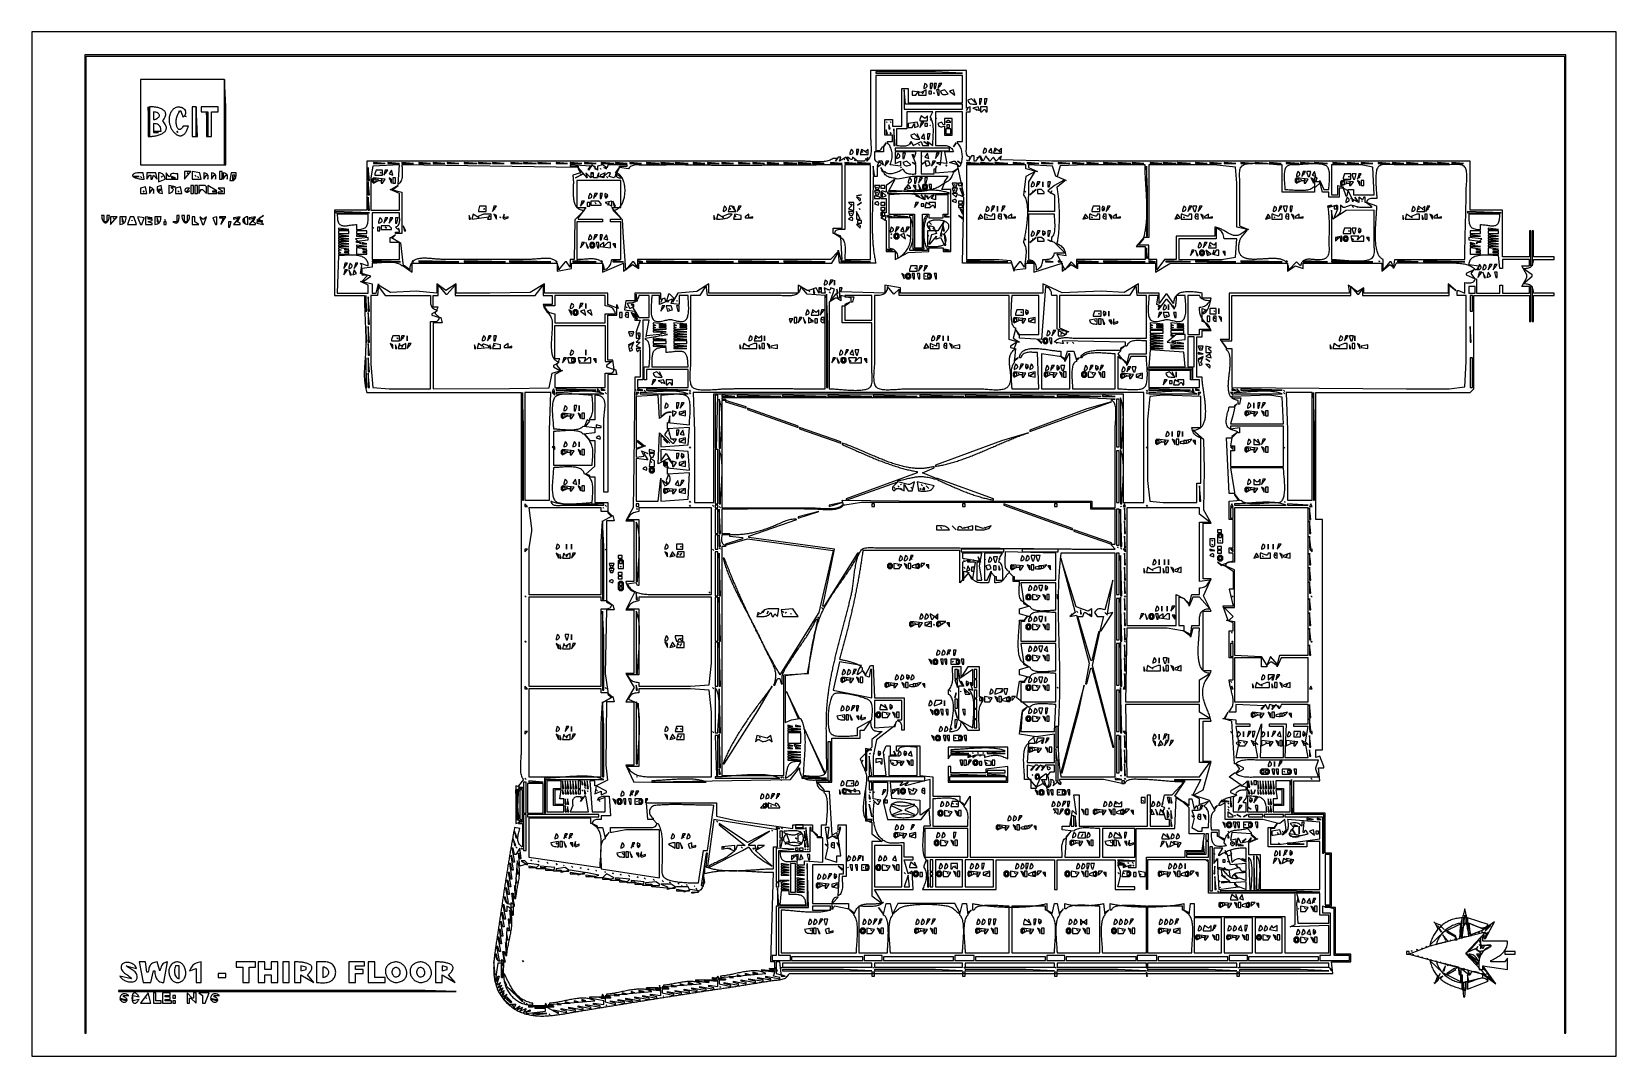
# Model space of a CAD drawing. Extents: x 0 to 1224, y 0 to 792.
import ezdxf

# ---------------------------------------------------------------- set-up
doc = ezdxf.new("R2010")
doc.units = 0
for name, color, linetype in [('C133', 133, 'CONTINUOUS'), ('C134', 134, 'CONTINUOUS'), ('C142', 142, 'CONTINUOUS'), ('C143', 143, 'CONTINUOUS'), ('C145', 145, 'CONTINUOUS'), ('C146', 146, 'CONTINUOUS'), ('C151', 151, 'CONTINUOUS'), ('C154', 154, 'CONTINUOUS'), ('C155', 155, 'CONTINUOUS'), ('C172', 172, 'CONTINUOUS'), ('C251', 251, 'CONTINUOUS'), ('C252', 252, 'CONTINUOUS'), ('C7', 7, 'CONTINUOUS')]:
    doc.layers.add(name, color=color, linetype=linetype)

msp = doc.modelspace()

# ---------------------------------------------------------------- linework, layer by layer
at = {"layer": 'C133'}
msp.add_lwpolyline([(94, 715), (94, 714), (98, 714), (94, 715)], dxfattribs=at)
at = {"layer": 'C134'}
msp.add_lwpolyline([(1064, 79), (1123, 63), (1108, 79), (1108, 80), (1123, 96), (1080, 85.115738), (1064, 79)], dxfattribs=at)
at = {"layer": 'C142'}
for points in [[(601, 106), (600, 103), (600, 102), (600.9711, 102.2821), (601.7403, 102.6607), (602.2878, 103.1186), (602.5935, 103.6387), (602.6376, 104.204), (602.4, 104.7973), (601.8607, 105.4017), (601, 106)], [(605, 106), (604, 103), (604, 102), (604.9711, 102.2821), (605.7403, 102.6607), (606.2878, 103.1186), (606.5936, 103.6387), (606.6376, 104.204), (606.4, 104.7973), (605.8608, 105.4017), (605, 106)], [(609, 106), (608, 102), (611, 106), (609, 106)], [(612, 106), (612, 105), (613, 102), (614, 102), (615, 106), (612, 106)], [(643, 106), (642, 103), (642, 102), (642.9711, 102.2821), (643.7403, 102.6607), (644.2878, 103.1186), (644.5935, 103.6387), (644.6376, 104.204), (644.4, 104.7973), (643.8607, 105.4017), (643, 106)], [(647, 106), (646, 103), (646, 102), (646.9711, 102.2821), (647.7403, 102.6607), (648.2878, 103.1186), (648.5935, 103.6387), (648.6376, 104.204), (648.4, 104.7973), (647.8607, 105.4017), (647, 106)], [(651, 106), (650, 102), (653, 106), (651, 106)], [(655, 106), (654, 102), (657, 106), (655, 106)], [(684, 106), (683, 103), (683, 102), (683.9711, 102.2821), (684.7403, 102.6607), (685.2878, 103.1186), (685.5936, 103.6387), (685.6376, 104.204), (685.4, 104.7973), (684.8608, 105.4017), (684, 106)], [(688, 106), (687, 103), (687, 102), (687.9711, 102.2821), (688.7403, 102.6607), (689.2878, 103.1186), (689.5936, 103.6387), (689.6376, 104.204), (689.4, 104.7973), (688.8608, 105.4017), (688, 106)], [(692, 106), (691, 102), (694, 106), (692, 106)], [(696, 106), (695, 102), (698, 106), (696, 106)], [(731, 106), (730, 103), (730, 102), (730.9711, 102.2821), (731.7403, 102.6607), (732.2878, 103.1186), (732.5935, 103.6387), (732.6376, 104.204), (732.4, 104.7973), (731.8607, 105.4017), (731, 106)], [(735, 106), (734, 103), (734, 102), (734.9711, 102.2821), (735.7403, 102.6607), (736.2878, 103.1186), (736.5935, 103.6387), (736.6376, 104.204), (736.4, 104.7973), (735.8607, 105.4017), (735, 106)], [(739, 106), (739, 102), (740, 102), (741, 106), (739, 106)], [(743, 106), (743, 102), (744, 102), (745, 106), (743, 106)], [(767, 106), (766, 103), (766, 102), (772, 102), (770, 106), (771, 103), (767, 106)], [(774, 106), (774, 102), (775, 102), (776, 106), (774, 106)], [(778, 106), (777.8004, 105.1668), (777.7247, 104.3683), (777.765, 103.6552), (777.9133, 103.0779), (778.1617, 102.6871), (778.5025, 102.5333), (778.9278, 102.6671), (779.4295, 103.1392), (780, 104), (778, 103), (780, 105), (778, 106)], [(802, 106), (801, 103), (801, 102), (801.9711, 102.2821), (802.7403, 102.6607), (803.2878, 103.1186), (803.5935, 103.6387), (803.6376, 104.204), (803.4, 104.7973), (802.8607, 105.4017), (802, 106)], [(806, 106), (805, 103), (805, 102), (805.9711, 102.2821), (806.7404, 102.6607), (807.2878, 103.1186), (807.5936, 103.6387), (807.6376, 104.204), (807.4, 104.7973), (806.8607, 105.4017), (806, 106)], [(810, 106), (810, 102), (811, 102), (812, 104), (815, 102), (815, 106), (813, 104), (812, 104), (810, 106)], [(837, 106), (836, 103), (836, 102), (836.9711, 102.2821), (837.7403, 102.6607), (838.2878, 103.1186), (838.5936, 103.6387), (838.6376, 104.204), (838.4, 104.7973), (837.8608, 105.4017), (837, 106)], [(841, 106), (840, 103), (840, 102), (840.9711, 102.2821), (841.7403, 102.6607), (842.2878, 103.1186), (842.5936, 103.6387), (842.6376, 104.204), (842.4, 104.7973), (841.8608, 105.4017), (841, 106)], [(845, 106), (844, 103), (844, 102), (844.9711, 102.2821), (845.7404, 102.6607), (846.2878, 103.1186), (846.5936, 103.6387), (846.6376, 104.204), (846.4, 104.7973), (845.8607, 105.4017), (845, 106)], [(849, 106), (848, 102), (851, 106), (849, 106)], [(872, 106), (871, 103), (871, 102), (871.9711, 102.2821), (872.7403, 102.6607), (873.2878, 103.1186), (873.5936, 103.6387), (873.6376, 104.204), (873.4, 104.7973), (872.8608, 105.4017), (872, 106)], [(876, 106), (875, 103), (875, 102), (875.9711, 102.2821), (876.7404, 102.6607), (877.2878, 103.1186), (877.5936, 103.6387), (877.6376, 104.204), (877.4, 104.7973), (876.8607, 105.4017), (876, 106)], [(880, 106), (879, 103), (879, 102), (879.9711, 102.2821), (880.7403, 102.6607), (881.2878, 103.1186), (881.5935, 103.6387), (881.6376, 104.204), (881.4, 104.7973), (880.8607, 105.4017), (880, 106)], [(884, 106), (883, 102), (886, 106), (884, 106)], [(1080, 86), (1090.785522, 96.214508), (1105, 103), (1105, 107), (1103.9909, 106.96), (1102.995, 106.8837), (1102.0128, 106.7718), (1101.0448, 106.6247), (1100.0913, 106.4432), (1099.1529, 106.2278), (1098.23, 105.9791), (1097.323, 105.6977), (1096.4325, 105.3842), (1095.5588, 105.0392), (1094.7024, 104.6633), (1093.8637, 104.2571), (1093.0433, 103.8212), (1092.2416, 103.3562), (1091.459, 102.8627), (1090.6959, 102.3412), (1089.9529, 101.7924), (1089.2304, 101.2169), (1088.5289, 100.6153), (1087.8487, 99.9882), (1087.1904, 99.3361), (1086.5544, 98.6597), (1085.9412, 97.9596), (1085.3511, 97.2363), (1084.7848, 96.4905), (1084.2425, 95.7227), (1083.7249, 94.9336), (1083.2323, 94.1237), (1082.7651, 93.2937), (1082.3239, 92.4442), (1081.9091, 91.5756), (1081.5211, 90.6888), (1081.1605, 89.7841), (1080.8276, 88.8623), (1080.5229, 87.924), (1080.2469, 86.9697), (1080, 86)], [(1106, 107), (1106, 103), (1108, 103), (1108, 107), (1106, 107)], [(1109, 107), (1109, 103), (1109.7862, 102.8481), (1110.5921, 102.6337), (1111.4139, 102.3681), (1112.2484, 102.0629), (1113.092, 101.7297), (1113.9413, 101.3801), (1114.7928, 101.0254), (1115.643, 100.6774), (1116.4884, 100.3474), (1117.3256, 100.0471), (1118.1511, 99.788), (1118.9615, 99.5816), (1119.7532, 99.4394), (1120.5228, 99.3731), (1121.2669, 99.3941), (1121.9819, 99.5139), (1122.6644, 99.7442), (1123.311, 100.0964), (1123.918, 100.582), (1124.4822, 101.2127), (1125, 102), (1109, 107)], [(1080, 74), (1080.2709, 72.9337), (1080.5687, 71.9017), (1080.8929, 70.9032), (1081.2431, 69.9375), (1081.619, 69.0039), (1082.0202, 68.1018), (1082.4463, 67.2305), (1082.8971, 66.3892), (1083.372, 65.5774), (1083.8707, 64.7942), (1084.393, 64.0391), (1084.9383, 63.3113), (1085.5063, 62.6102), (1086.0967, 61.9351), (1086.7091, 61.2852), (1087.3432, 60.66), (1087.9984, 60.0586), (1088.6746, 59.4805), (1089.3713, 58.925), (1090.0881, 58.3913), (1090.8247, 57.8788), (1091.5807, 57.3867), (1092.3558, 56.9145), (1093.1496, 56.4614), (1093.9616, 56.0268), (1094.7916, 55.6099), (1095.6391, 55.2101), (1096.5039, 54.8266), (1097.3855, 54.4589), (1098.2835, 54.1062), (1099.1977, 53.7678), (1100.1276, 53.443), (1101.0728, 53.1312), (1102.033, 52.8317), (1103.0079, 52.5438), (1103.997, 52.2668), (1105, 52), (1105, 57), (1090.043213, 64.517746), (1080, 74)], [(1084.666626, 73.666664), (1085.333374, 73.333336), (1084.666626, 73.666664)], [(77, 60), (68, 62), (68.3418, 61.4213), (68.7641, 60.8717), (69.2586, 60.3538), (69.8168, 59.87), (70.4303, 59.4228), (71.0909, 59.0147), (71.79, 58.6484), (72.5193, 58.3262), (73.2705, 58.0507), (74.035, 57.8244), (74.8046, 57.6498), (75.5708, 57.5295), (76.3253, 57.4659), (77.0596, 57.4616), (77.7655, 57.519), (78.4344, 57.6408), (79.058, 57.8293), (79.628, 58.0871), (80.1358, 58.4168), (80.5732, 58.8208), (80.9318, 59.3016), (81.2031, 59.8619), (81.3788, 60.504), (81.4505, 61.2304), (81.4098, 62.0438), (81.2484, 62.9467), (80.9574, 63.7775), (80.5151, 64.5268), (79.9453, 65.2057), (79.2717, 65.8254), (78.5181, 66.3972), (77.7083, 66.9323), (76.8661, 67.4419), (76.0151, 67.9372), (75.1793, 68.4295), (74.3823, 68.9298), (73.6479, 69.4496), (73, 70), (81, 68), (80.7295, 68.6727), (80.3635, 69.3015), (79.9125, 69.8838), (79.387, 70.4173), (78.7974, 70.8994), (78.1541, 71.3278), (77.4678, 71.6999), (76.7488, 72.0134), (76.0077, 72.2658), (75.2549, 72.4546), (74.501, 72.5775), (73.7563, 72.6319), (73.0314, 72.6154), (72.3367, 72.5256), (71.6828, 72.36), (71.0802, 72.1162), (70.5392, 71.7917), (70.0704, 71.3841), (69.6842, 70.8909), (69.3912, 70.3097), (69.2018, 69.6381), (69.1265, 68.8736), (69.1759, 68.0138), (69.3929, 67.1457), (69.7916, 66.3631), (70.3412, 65.6513), (71.0109, 64.9956), (71.7698, 64.3811), (72.5874, 63.7933), (73.4327, 63.2173), (74.2751, 62.6384), (75.0838, 62.042), (75.828, 61.4133), (76.477, 60.7375), (77, 60)], [(83, 73), (86, 57), (92, 57), (94, 66), (95, 66), (95.1064, 64.9258), (95.2379, 63.907), (95.4034, 62.9464), (95.6117, 62.0466), (95.8716, 61.2104), (96.1921, 60.4405), (96.5819, 59.7397), (97.0501, 59.1108), (97.6054, 58.5565), (98.2568, 58.0795), (99.0131, 57.6826), (99.8831, 57.3686), (100.8758, 57.1401), (102, 57), (105, 73), (103.8063, 72.7359), (102.8136, 72.3776), (101.9959, 71.9241), (101.3273, 71.3743), (100.782, 70.7274), (100.3341, 69.9823), (99.9579, 69.1379), (99.6273, 68.1934), (99.3166, 67.1478), (99, 66), (97, 73), (95.8535, 72.8655), (94.8477, 72.6519), (93.9718, 72.359), (93.2151, 71.9863), (92.5669, 71.5338), (92.0165, 71.001), (91.5531, 70.3876), (91.1661, 69.6934), (90.8446, 68.9181), (90.5779, 68.0614), (90.3554, 67.123), (90.1663, 66.1026), (90, 65), (89, 65), (88, 73), (83, 73)], [(109.228394, 71.968369), (108.6267, 71.5624), (108.091, 71.1035), (107.6195, 70.5964), (107.2109, 70.0464), (106.8635, 69.4583), (106.5758, 68.8373), (106.3462, 68.1883), (106.1733, 67.5165), (106.0555, 66.8269), (105.9913, 66.1244), (105.9791, 65.4142), (106.0174, 64.7013), (106.1047, 63.9907), (106.2394, 63.2875), (106.42, 62.5967), (106.6449, 61.9234), (106.9127, 61.2725), (107.2218, 60.6492), (107.5707, 60.0585), (107.9578, 59.5054), (108.3816, 58.9949), (108.8406, 58.5321), (109.3332, 58.1221), (109.8579, 57.7699), (110.4131, 57.4804), (110.9974, 57.2589), (111.6092, 57.1102), (112.247, 57.0395), (112.9092, 57.0518), (113.5943, 57.1521), (114.3007, 57.3454), (115.027, 57.6369), (115.7716, 58.0316), (116.3731, 58.4374), (116.9088, 58.8963), (117.3803, 59.4034), (117.7889, 59.9534), (118.1363, 60.5415), (118.424, 61.1625), (118.6536, 61.8115), (118.8265, 62.4833), (118.9443, 63.1729), (119.0085, 63.8754), (119.0207, 64.5856), (118.9824, 65.2985), (118.8951, 66.0091), (118.7604, 66.7123), (118.5798, 67.4031), (118.3549, 68.0764), (118.0871, 68.7273), (117.778, 69.3506), (117.4291, 69.9413), (117.042, 70.4944), (116.6182, 71.0049), (116.1592, 71.4677), (115.6666, 71.8777), (115.1419, 72.2299), (114.5867, 72.5194), (114.0024, 72.7409), (113.3906, 72.8896), (112.7528, 72.9603), (112.0906, 72.948), (111.4055, 72.8477), (110.6991, 72.6544), (109.9728, 72.3629), (109.2283, 71.9683)], [(122, 66), (127, 68), (127, 57), (131, 57), (131, 73), (129.8909, 72.8083), (128.8451, 72.563), (127.8631, 72.2589), (126.9456, 71.8906), (126.0932, 71.4529), (125.3064, 70.9405), (124.586, 70.348), (123.9324, 69.6702), (123.3465, 68.9018), (122.8286, 68.0375), (122.3796, 67.072), (122, 66)], [(158, 73), (158, 69), (163, 69), (163, 57), (168, 57), (168, 69), (173, 69), (173, 73), (158, 73)], [(175, 73), (175, 57), (180, 57), (180, 63), (185, 63), (185, 57), (190, 57), (190, 73), (185, 73), (185, 67), (180, 67), (180, 73), (175, 73)], [(194, 73), (194, 57), (199, 57), (199, 73), (194, 73)], [(203, 73), (203, 57), (208, 57), (208, 63), (218, 57), (213, 63), (213.8391, 63.7937), (214.5519, 64.5452), (215.1436, 65.2557), (215.6195, 65.9262), (215.9846, 66.5579), (216.2442, 67.1518), (216.4036, 67.7091), (216.4678, 68.2309), (216.4422, 68.7183), (216.3318, 69.1724), (216.1419, 69.5944), (215.8778, 69.9853), (215.5445, 70.3463), (215.1474, 70.6785), (214.6915, 70.9829), (214.1822, 71.2608), (213.6245, 71.5132), (213.0238, 71.7412), (212.3851, 71.946), (211.7138, 72.1287), (211.0149, 72.2903), (210.2938, 72.432), (209.5555, 72.555), (208.8054, 72.6603), (208.0486, 72.749), (207.2902, 72.8223), (206.5356, 72.8812), (205.7899, 72.9269), (205.0582, 72.9605), (204.3459, 72.9832), (203.6581, 72.9959), (203, 73)], [(220, 73), (220, 57), (220.9565, 56.9854), (221.9514, 56.9511), (222.9743, 56.9108), (224.015, 56.8783), (225.0634, 56.8674), (226.1091, 56.8918), (227.1421, 56.9654), (228.152, 57.102), (229.1286, 57.3154), (230.0618, 57.6193), (230.9413, 58.0277), (231.686, 58.496), (232.3507, 59.036), (232.9355, 59.6398), (233.4408, 60.2994), (233.8667, 61.0068), (234.2135, 61.7543), (234.4814, 62.5337), (234.6706, 63.3373), (234.7814, 64.157), (234.814, 64.9849), (234.7686, 65.8132), (234.6456, 66.6338), (234.445, 67.4388), (234.1672, 68.2204), (233.8124, 68.9705), (233.3808, 69.6813), (232.8726, 70.3448), (232.2881, 70.953), (231.6276, 71.4981), (230.8912, 71.9722), (230.0228, 72.3851), (229.0974, 72.6919), (228.1259, 72.9066), (227.1191, 73.0434), (226.0879, 73.1163), (225.0432, 73.1394), (223.9961, 73.1267), (222.9572, 73.0924), (221.9377, 73.0504), (220.9483, 73.0149), (220, 73)], [(245, 73), (245, 57), (250, 57), (250, 64), (256, 64), (256, 67), (250, 67), (250, 70), (257, 70), (257, 73), (245, 73)], [(260, 73), (260, 57), (273, 57), (273, 61), (265, 61), (265, 73), (260, 73)], [(278.043976, 72.256943), (277.2716, 71.9093), (276.5727, 71.5195), (275.9455, 71.091), (275.3882, 70.627), (274.899, 70.131), (274.4763, 69.6065), (274.1184, 69.0567), (273.8235, 68.4852), (273.5899, 67.8953), (273.4159, 67.2905), (273.2998, 66.6741), (273.2398, 66.0495), (273.2343, 65.4201), (273.2814, 64.7894), (273.3796, 64.1608), (273.527, 63.5376), (273.7219, 62.9233), (273.9627, 62.3213), (274.2476, 61.735), (274.5749, 61.1677), (274.9428, 60.6229), (275.3497, 60.104), (275.7938, 59.6144), (276.2734, 59.1575), (276.7867, 58.7367), (277.3322, 58.3554), (277.908, 58.0171), (278.5124, 57.725), (279.1437, 57.4827), (279.8001, 57.2935), (280.4801, 57.1609), (281.1817, 57.0882), (281.9034, 57.0788), (282.6434, 57.1362), (283.4, 57.2638), (284.1714, 57.4649), (284.956, 57.743), (285.7282, 58.0905), (286.4271, 58.4803), (287.0543, 58.9088), (287.6116, 59.3728), (288.1008, 59.8688), (288.5235, 60.3933), (288.8814, 60.9431), (289.1763, 61.5146), (289.4099, 62.1045), (289.5839, 62.7093), (289.7, 63.3257), (289.76, 63.9503), (289.7655, 64.5797), (289.7184, 65.2104), (289.6202, 65.839), (289.4728, 66.4622), (289.2779, 67.0765), (289.0371, 67.6785), (288.7522, 68.2648), (288.4249, 68.8321), (288.057, 69.3769), (287.6501, 69.8958), (287.206, 70.3854), (286.7264, 70.8423), (286.2131, 71.2631), (285.6676, 71.6444), (285.0918, 71.9827), (284.4874, 72.2748), (283.8561, 72.5171), (283.1997, 72.7063), (282.5197, 72.8389), (281.8181, 72.9116), (281.0964, 72.921), (280.3564, 72.8636), (279.5998, 72.736), (278.8284, 72.5349), (278.0439, 72.2569)], [(297.043976, 72.256943), (296.2716, 71.9093), (295.5727, 71.5195), (294.9455, 71.091), (294.3882, 70.627), (293.899, 70.131), (293.4763, 69.6065), (293.1184, 69.0567), (292.8235, 68.4852), (292.5899, 67.8953), (292.4159, 67.2905), (292.2998, 66.674), (292.2398, 66.0495), (292.2343, 65.4201), (292.2814, 64.7894), (292.3796, 64.1608), (292.527, 63.5376), (292.7219, 62.9233), (292.9627, 62.3213), (293.2476, 61.7349), (293.5749, 61.1676), (293.9428, 60.6229), (294.3497, 60.104), (294.7938, 59.6144), (295.2734, 59.1575), (295.7867, 58.7367), (296.3322, 58.3554), (296.908, 58.017), (297.5124, 57.725), (298.1437, 57.4827), (298.8001, 57.2935), (299.4801, 57.1608), (300.1817, 57.0881), (300.9034, 57.0788), (301.6434, 57.1362), (302.4, 57.2637), (303.1714, 57.4649), (303.956, 57.743), (304.7282, 58.0905), (305.4271, 58.4803), (306.0543, 58.9088), (306.6116, 59.3728), (307.1008, 59.8688), (307.5235, 60.3933), (307.8814, 60.9431), (308.1763, 61.5146), (308.4099, 62.1045), (308.5839, 62.7093), (308.7, 63.3258), (308.76, 63.9503), (308.7655, 64.5797), (308.7184, 65.2104), (308.6202, 65.839), (308.4728, 66.4622), (308.2779, 67.0765), (308.0371, 67.6785), (307.7522, 68.2649), (307.4249, 68.8322), (307.057, 69.3769), (306.6501, 69.8958), (306.206, 70.3854), (305.7264, 70.8423), (305.2131, 71.2631), (304.6676, 71.6444), (304.0918, 71.9828), (303.4874, 72.2748), (302.8561, 72.5171), (302.1997, 72.7063), (301.5197, 72.839), (300.8181, 72.9117), (300.0964, 72.921), (299.3564, 72.8636), (298.5998, 72.7361), (297.8284, 72.5349), (297.0439, 72.2569)], [(312, 73), (312, 57), (317, 57), (317, 63), (327, 57), (322, 63), (322.8391, 63.7937), (323.5519, 64.5452), (324.1436, 65.2557), (324.6195, 65.9262), (324.9846, 66.5579), (325.2443, 67.1518), (325.4036, 67.7091), (325.4678, 68.2309), (325.4422, 68.7183), (325.3318, 69.1724), (325.142, 69.5944), (324.8778, 69.9853), (324.5446, 70.3463), (324.1474, 70.6784), (323.6915, 70.9829), (323.1822, 71.2608), (322.6246, 71.5132), (322.0238, 71.7412), (321.3852, 71.946), (320.7138, 72.1286), (320.015, 72.2903), (319.2938, 72.432), (318.5556, 72.555), (317.8054, 72.6603), (317.0486, 72.749), (316.2903, 72.8222), (315.5356, 72.8812), (314.7899, 72.9269), (314.0583, 72.9605), (313.3459, 72.9832), (312.6581, 72.9959), (312, 73)], [(513, 59), (513, 58), (523, 57), (523, 58), (520, 58), (520, 59), (529, 58), (513, 59)], [(526, 61), (526, 60), (529, 60), (526, 61)], [(532, 60), (532, 59), (536, 59), (532, 60)], [(1106, 57), (1106, 52), (1108, 52), (1108, 57), (1106, 57)], [(1109, 57), (1109, 52), (1125, 58), (1124.441, 58.7229), (1123.8437, 59.3017), (1123.211, 59.7471), (1122.5457, 60.0697), (1121.8507, 60.2799), (1121.1287, 60.3884), (1120.3827, 60.4057), (1119.6154, 60.3425), (1118.8297, 60.2092), (1118.0285, 60.0166), (1117.2145, 59.7751), (1116.3907, 59.4953), (1115.5598, 59.1878), (1114.7247, 58.8632), (1113.8883, 58.532), (1113.0533, 58.2049), (1112.2226, 57.8924), (1111.3991, 57.6051), (1110.5856, 57.3535), (1109.7849, 57.1483), (1109, 57)]]:
    msp.add_lwpolyline(points, dxfattribs=at)
at = {"layer": 'C143'}
for points in [[(118.666664, 726.666687), (119.333336, 726.333313), (118.666664, 726.666687)], [(687, 727), (686, 724), (686, 723), (692, 723), (692, 727), (690, 725), (687, 727)], [(112, 715), (113, 714), (112, 715)]]:
    msp.add_lwpolyline(points, dxfattribs=at)
at = {"layer": 'C145'}
msp.add_lwpolyline([(113.666664, 730.666687), (114.333336, 730.333313), (113.666664, 730.666687)], dxfattribs=at)
at = {"layer": 'C146'}
msp.add_lwpolyline([(1119, 92), (1119, 83), (1121, 86), (1127, 86), (1127, 85), (1125.9447, 84.558), (1124.9652, 84.0809), (1124.0595, 83.5692), (1123.2251, 83.0235), (1122.46, 82.4445), (1121.7619, 81.8327), (1121.1285, 81.1887), (1120.5578, 80.5131), (1120.0474, 79.8066), (1119.5951, 79.0697), (1119.1988, 78.303), (1118.8562, 77.5072), (1118.5651, 76.6828), (1118.3233, 75.8304), (1118.1286, 74.9507), (1117.9787, 74.0442), (1117.8715, 73.1115), (1117.8048, 72.1533), (1117.7762, 71.1702), (1117.7837, 70.1626), (1117.8249, 69.1314), (1117.8978, 68.0769), (1118, 67), (1121, 67), (1121, 70), (1140, 67), (1140, 76), (1138, 73), (1127, 73), (1127, 74), (1127.9385, 74.4511), (1128.8625, 74.9082), (1129.769, 75.3735), (1130.6554, 75.8496), (1131.5188, 76.3388), (1132.3565, 76.8436), (1133.1657, 77.3663), (1133.9437, 77.9093), (1134.6876, 78.4752), (1135.3947, 79.0662), (1136.0623, 79.6848), (1136.6875, 80.3334), (1137.2675, 81.0144), (1137.7997, 81.7303), (1138.2812, 82.4834), (1138.7092, 83.2761), (1139.0811, 84.1109), (1139.3939, 84.9901), (1139.645, 85.9162), (1139.8315, 86.8916), (1139.9508, 87.9187), (1140, 89), (1121, 89), (1121, 92), (1119, 92)], dxfattribs=at)
at = {"layer": 'C151'}
msp.add_lwpolyline([(135, 730), (135, 711), (136, 711), (135, 730)], dxfattribs=at)
at = {"layer": 'C154'}
for points in [[(84, 755), (84, 689), (149, 689), (149, 755), (84, 755)], [(94, 730), (94, 724), (95.006, 724.2055), (95.8921, 724.476), (96.6571, 724.8022), (97.2998, 725.1748), (97.819, 725.5844), (98.2137, 726.0217), (98.4826, 726.4775), (98.6246, 726.9424), (98.6385, 727.407), (98.5231, 727.8622), (98.2774, 728.2985), (97.9001, 728.7068), (97.3902, 729.0775), (96.7463, 729.4015), (95.9674, 729.6695), (95.0524, 729.8721), (94, 730)], [(94, 721), (94, 715), (100, 715), (99.8672, 716.2194), (99.6644, 717.2673), (99.3789, 718.1565), (98.9981, 718.8996), (98.5092, 719.5092), (97.8996, 719.9981), (97.1565, 720.3789), (96.2673, 720.6644), (95.2194, 720.8672), (94, 721)]]:
    msp.add_lwpolyline(points, dxfattribs=at)
at = {"layer": 'C155'}
for points in [[(149, 755), (149, 689), (150, 689), (150, 734), (149, 755)], [(690, 752), (689, 749), (689, 748), (689.971, 748.2821), (690.7403, 748.6607), (691.2878, 749.1186), (691.5935, 749.6387), (691.6376, 750.204), (691.4, 750.7973), (690.8608, 751.4017), (690, 752)], [(694, 752), (694, 748), (695, 748), (696, 752), (694, 752)], [(697, 752), (697, 748), (698, 748), (699, 752), (697, 752)], [(701, 752), (700, 748), (703, 752), (701, 752)]]:
    msp.add_lwpolyline(points, dxfattribs=at)
at = {"layer": 'C172'}
for points in [[(590, 179), (590, 177), (596, 177), (596, 179), (590, 179)], [(668, 179), (667, 176), (667, 175), (667.971, 175.2821), (668.7403, 175.6607), (669.2878, 176.1186), (669.5935, 176.6387), (669.6376, 177.204), (669.4, 177.7973), (668.8608, 178.4017), (668, 179)], [(672, 179), (671, 176), (671, 175), (671.971, 175.2821), (672.7403, 175.6607), (673.2878, 176.1186), (673.5935, 176.6387), (673.6376, 177.204), (673.4, 177.7973), (672.8608, 178.4017), (672, 179)], [(680, 179), (679, 175), (682, 179), (680, 179)], [(746, 179), (745, 178), (745, 176), (746, 175), (750, 177), (752, 177), (752, 175), (753, 175), (755, 178), (746, 179)], [(758, 179), (760, 175), (760, 176), (760, 178), (758, 179)], [(761, 179), (761, 175), (762, 175), (763, 175), (763, 179), (761, 179)], [(764, 177), (764, 176), (765.1406, 175.8638), (766.2178, 175.7804), (767.2355, 175.7663), (768.1972, 175.838), (769.1067, 176.0122), (769.9676, 176.3054), (770.7837, 176.7342), (771.5587, 177.3152), (772.2962, 178.0649), (773, 179), (764, 177)]]:
    msp.add_lwpolyline(points, dxfattribs=at)
at = {"layer": 'C251'}
for points in [[(649, 427), (649, 425), (651, 425), (651, 427), (649, 427)], [(719, 427), (719, 425), (721, 425), (721, 427), (719, 427)], [(751, 427), (751, 426), (804, 407), (804, 408), (751, 427)], [(790, 427), (790, 425), (792, 425), (792, 427), (790, 427)], [(374, 209), (374, 206), (377, 207), (377, 208), (374, 209)], [(436, 209), (435, 203), (440, 205), (440, 202), (444, 204), (444, 205), (436, 209)], [(578.666687, 215.666672), (579.333313, 215.333328), (578.666687, 215.666672)], [(578.666687, 213.666672), (579.333313, 213.333328), (578.666687, 213.666672)], [(842, 213), (842, 211), (844, 211), (844, 213), (842, 213)], [(933, 209), (926, 205), (926, 204), (930, 202), (930.3088, 203.0016), (930.7334, 203.8244), (931.2631, 204.4853), (931.8871, 205.0015), (932.5948, 205.3901), (933.3755, 205.6681), (934.2185, 205.8528), (935.1131, 205.9613), (936.0487, 206.0105), (937.0145, 206.0177), (938, 206), (938, 208), (933, 209)], [(374, 183), (374, 180), (377, 181), (377, 182), (374, 183)], [(480, 183), (483, 180), (480, 183)], [(579.333313, 168.333328), (579.666687, 167.666672), (579.333313, 168.333328)], [(596, 169), (596, 167), (598, 167), (598, 169), (596, 169)], [(935, 166), (936, 166), (938, 168), (935, 166)], [(370, 118), (370, 115), (373, 116), (373, 117), (370, 118)], [(669, 118), (665, 110), (665.8086, 110.5562), (666.5842, 111.1802), (667.339, 111.8476), (668.0849, 112.5341), (668.834, 113.2154), (669.5985, 113.8669), (670.3903, 114.4645), (671.2215, 114.9838), (672.1042, 115.4004)], [(672.1041, 115.4004), (672.7105, 115.6191), (673.38, 115.8262), (674.109, 116.0217), (674.894, 116.2055), (675.7314, 116.3776), (676.6179, 116.538), (677.5499, 116.6867), (678.5238, 116.8236), (679.5362, 116.9488), (680.5836, 117.0622), (681.6625, 117.1638), (682.7694, 117.2536), (683.9007, 117.3317), (685.0531, 117.3978), (686.2229, 117.4522), (687.4066, 117.4947), (688.6009, 117.5253), (689.8021, 117.544), (691.0067, 117.5508), (692.2114, 117.5457), (693.4124, 117.5286), (694.6065, 117.4996), (695.79, 117.4586), (696.9594, 117.4056), (698.1113, 117.3407), (699.2422, 117.2637), (700.3485, 117.1747), (701.4268, 117.0737), (702.4734, 116.9605), (703.4851, 116.8354), (704.4582, 116.6981), (705.3892, 116.5487), (706.2746, 116.3872), (707.111, 116.2135), (707.8948, 116.0277), (708.6225, 115.8298), (709.2907, 115.6196), (709.8958, 115.3973), (710.7847, 114.9681), (711.6117, 114.4365), (712.3925, 113.828), (713.1431, 113.1684), (713.8794, 112.4831), (714.6173, 111.798), (715.3728, 111.1387), (716.1617, 110.5308), (717, 110), (717, 111), (713, 118), (669, 118)], [(363, 74), (364, 70), (363, 74)], [(379, 74), (380, 73), (379, 74)], [(144, 64), (144, 61), (150, 61), (150, 64), (144, 64)], [(365, 64), (364.8718, 63.1412), (364.7891, 62.278), (364.7509, 61.4117), (364.7562, 60.5438), (364.8038, 59.6756), (364.8929, 58.8086), (365.0224, 57.944), (365.1912, 57.0833), (365.3983, 56.2278), (365.6427, 55.379), (365.9233, 54.5382), (366.2392, 53.7068), (366.5893, 52.8861), (366.9726, 52.0777), (367.388, 51.2828), (367.8345, 50.5029), (368.3111, 49.7393), (368.8168, 48.9933), (369.3505, 48.2665), (369.9112, 47.5601), (370.4979, 46.8756), (371.1096, 46.2144), (371.7452, 45.5778), (372.4037, 44.9671), (373.084, 44.3839), (373.7852, 43.8294), (374.5062, 43.3051), (375.246, 42.8123), (376.0035, 42.3525), (376.7778, 41.9269), (377.5678, 41.5371), (378.3725, 41.1843), (379.1908, 40.87), (380.0217, 40.5955), (380.8642, 40.3623), (381.7173, 40.1716), (382.5799, 40.025), (383.451, 39.9237), (384.3296, 39.8691), (385.2146, 39.8628), (386.1051, 39.9059), (387, 40), (387, 41), (385.9239, 41.2177), (384.8888, 41.4741), (383.8934, 41.768), (382.9363, 42.0984), (382.0161, 42.4639), (381.1316, 42.8634), (380.2815, 43.2959), (379.4643, 43.76), (378.6788, 44.2546), (377.9236, 44.7786), (377.1974, 45.3308), (376.4988, 45.91), (375.8266, 46.5151), (375.1793, 47.1448), (374.5557, 47.7981), (373.9545, 48.4736), (373.3742, 49.1704), (372.8136, 49.8872), (372.2713, 50.6228), (371.746, 51.376), (371.2364, 52.1458), (370.7411, 52.9309), (370.2588, 53.7301), (369.7882, 54.5424), (369.3279, 55.3664), (368.8766, 56.2011), (368.4329, 57.0453), (367.9956, 57.8978), (367.5633, 58.7575), (367.1347, 59.6231), (366.7084, 60.4935), (366.2831, 61.3676), (365.8575, 62.2441), (365.4302, 63.122), (365, 64)], [(530, 62), (528, 59), (529.068, 59.0156), (529.9172, 59.1436), (530.5223, 59.3993), (530.8583, 59.7976), (530.8999, 60.3538), (530.6222, 61.0828), (530, 62)], [(570, 68), (570, 67), (573, 67), (570, 68)], [(574, 69), (573, 66), (576, 66), (574, 69)], [(574, 68), (575, 67), (574, 68)], [(578.666687, 68.666664), (579.333313, 68.333336), (578.666687, 68.666664)], [(649, 65), (649, 62), (651, 62), (651, 65), (649, 65)], [(649.666687, 68.666664), (650.333313, 68.333336), (649.666687, 68.666664)], [(719, 65), (719, 62), (721, 62), (721, 65), (719, 65)], [(720, 69), (721, 68), (720, 69)], [(790, 65), (790, 62), (792, 62), (792, 65), (790, 65)], [(790.666687, 68.666664), (791.333313, 68.333336), (790.666687, 68.666664)], [(861, 69), (862, 68), (861, 69)], [(861, 65), (861, 62), (862, 62), (861, 65)], [(931, 65), (931, 62), (933, 62), (933, 65), (931, 65)], [(931.666687, 68.666664), (932.333313, 68.333336), (931.666687, 68.666664)], [(1002, 69), (1003, 68), (1002, 69)], [(1003, 68), (1004, 67), (1003, 68)], [(1099, 68), (1093, 64), (1093, 63), (1100, 67), (1099, 68)], [(1100, 69), (1101, 68), (1100, 69)], [(1102, 69), (1103, 63), (1104, 63), (1102, 69)], [(1106, 68), (1107, 67), (1106, 68)], [(1116.666626, 64.666664), (1117.333374, 64.333336), (1116.666626, 64.666664)], [(485, 55), (485, 51), (486, 51), (485, 55)], [(397, 41), (396, 38), (399, 38), (397, 41)], [(441, 48), (440, 45), (443, 45), (441, 48)]]:
    msp.add_lwpolyline(points, dxfattribs=at)
at = {"layer": 'C252'}
for points in [[(90, 734), (90, 711), (91, 711), (90, 734)], [(118, 732), (119, 731), (118, 732)], [(127, 734), (127, 711), (128, 711), (127, 734)]]:
    msp.add_lwpolyline(points, dxfattribs=at)
at = {"layer": 'C7'}
for points in [[(0, 792)], [(0, 792), (0, 0), (1224, 0), (1224, 792), (0, 792)], [(41, 774), (41, 18), (42, 18), (42, 773), (1184, 773), (1184, 18), (1185, 18), (1185, 774), (41, 774)], [(648, 762), (648, 710), (648.0138, 709.1663), (648.0507, 708.2798), (648.1041, 707.3481), (648.1672, 706.3788), (648.2332, 705.3795), (648.2954, 704.358), (648.3472, 703.3219), (648.3816, 702.2787), (648.3922, 701.2362), (648.3719, 700.202), (648.3143, 699.1838), (648.2125, 698.1892), (648.0598, 697.2258), (647.8494, 696.3014), (647.5747, 695.4235), (647.2289, 694.5998), (646.8052, 693.8379), (646.297, 693.1456), (645.6975, 692.5304), (645, 692), (646, 695), (643, 692), (638, 692), (634, 695), (633.9317, 693.9806), (633.7363, 693.3858), (633.4281, 693.1428), (633.021, 693.1788), (632.5294, 693.4212), (631.9673, 693.7972), (631.3489, 694.2342), (630.6884, 694.6593), (630, 695), (631, 692), (629, 695), (624, 692), (625, 695), (624, 695), (623, 695), (621, 692), (622, 694), (619, 694), (618.3161, 693.5312), (617.5787, 693.1167), (616.7917, 692.7537), (615.9589, 692.4391), (615.0841, 692.1703), (614.1712, 691.9442), (613.224, 691.758), (612.2464, 691.609), (611.2422, 691.4941), (610.2152, 691.4105), (609.1693, 691.3553), (608.1084, 691.3258), (607.0362, 691.3189), (605.9567, 691.3319), (604.8736, 691.3618), (603.7908, 691.4059), (602.7122, 691.4612), (601.6416, 691.5248), (600.5828, 691.5939), (599.5397, 691.6656), (598.5161, 691.7371), (597.5159, 691.8055), (596.5429, 691.8678), (595.601, 691.9213), (594.694, 691.9631), (593.8257, 691.9903), (593, 692), (524, 692), (259, 692), (259, 654), (234, 654), (234, 588), (257, 588), (257.0024, 587.0024), (257.0095, 586.0043), (257.0209, 585.0057), (257.0365, 584.0065), (257.0559, 583.0069), (257.0788, 582.0068), (257.1051, 581.0063), (257.1343, 580.0054), (257.1663, 579.0042), (257.2007, 578.0027), (257.2372, 577.0009), (257.2757, 575.9988), (257.3158, 574.9966), (257.3572, 573.9941), (257.3996, 572.9916), (257.4429, 571.9889), (257.4867, 570.9861), (257.5306, 569.9834), (257.5746, 568.9806), (257.6182, 567.9778), (257.6612, 566.9751), (257.7034, 565.9725), (257.7444, 564.97), (257.784, 563.9677), (257.8218, 562.9656), (257.8577, 561.9637), (257.8913, 560.9621), (257.9224, 559.9608), (257.9506, 558.9598), (257.9758, 557.9592), (257.9976, 556.959), (258.0158, 555.9592), (258.03, 554.9599), (258.04, 553.9611), (258.0456, 552.9628), (258.0464, 551.9651), (258.0422, 550.968), (258.0327, 549.9715), (258.0176, 548.9757), (257.9966, 547.9806), (257.9695, 546.9863), (257.936, 545.9927), (257.8958, 545), (257.847, 543.996), (257.7901, 542.9906), (257.7262, 541.9839), (257.6568, 540.9761), (257.5833, 539.9673), (257.5069, 538.9579), (257.4291, 537.9478), (257.3512, 536.9373), (257.2746, 535.9265), (257.2006, 534.9157), (257.1307, 533.9049), (257.0661, 532.8944), (257.0082, 531.8843), (256.9584, 530.8749), (256.9181, 529.8662), (256.8886, 528.8584), (256.8713, 527.8517), (256.8676, 526.8463), (256.8787, 525.8424), (256.9061, 524.8401), (256.9512, 523.8395), (257.0152, 522.8409), (257.0996, 521.8445), (257.2057, 520.8503), (257.3349, 519.8586), (257.4885, 518.8695), (257.668, 517.8833), (257.8746, 516.9), (258.1097, 515.9198), (258.3747, 514.943), (258.671, 513.9696), (259, 513), (378, 513), (378, 289), (378, 234), (377.9876, 233.2529), (377.9535, 232.4395), (377.9026, 231.5675), (377.8394, 230.6445), (377.7688, 229.6781), (377.6954, 228.676), (377.624, 227.6457), (377.5593, 226.5949), (377.506, 225.5313), (377.4688, 224.4623), (377.4525, 223.3958), (377.4617, 222.3392), (377.5013, 221.3002), (377.5759, 220.2864), (377.6902, 219.3056), (377.849, 218.3652), (378.057, 217.4729), (378.3189, 216.6363), (378.6394, 215.8631), (379.0233, 215.1609), (379.4752, 214.5373), (380, 214), (376, 209), (376, 208), (379, 208), (379, 207), (376, 207), (375.9908, 206.4112), (375.9653, 205.7351), (375.926, 204.9793), (375.8758, 204.1513), (375.8173, 203.2585), (375.7533, 202.3085), (375.6864, 201.3089), (375.6194, 200.2672), (375.555, 199.191), (375.4959, 198.0876), (375.4449, 196.9647), (375.4046, 195.8299), (375.3778, 194.6906), (375.3672, 193.5543), (375.3755, 192.4287), (375.4055, 191.3212), (375.4598, 190.2393), (375.5411, 189.1907), (375.6523, 188.1827), (375.7959, 187.223), (375.9748, 186.3191), (376.1916, 185.4786), (376.4491, 184.7088), (376.7499, 184.0175), (377.0969, 183.412), (377.4926, 182.9), (377.9399, 182.489), (378.4414, 182.1865), (379, 182), (379, 181), (376, 181), (376, 180), (379, 180), (379, 162), (378.1212, 162.5577), (377.3893, 163.1708), (376.7937, 163.8348), (376.3243, 164.5454), (375.9706, 165.2979), (375.7224, 166.0882), (375.5693, 166.9116), (375.501, 167.7639), (375.5073, 168.6405), (375.5776, 169.537), (375.7019, 170.4491), (375.8696, 171.3723), (376.0706, 172.3022), (376.2944, 173.2343), (376.5308, 174.1643), (376.7694, 175.0876), (377, 176), (373, 177), (372.8154, 176.017), (372.6319, 175.0337), (372.4496, 174.0501), (372.2683, 173.0663), (372.0882, 172.0822), (371.9091, 171.0978), (371.7311, 170.1132), (371.5541, 169.1283), (371.3781, 168.1432), (371.2032, 167.1578), (371.0292, 166.1722), (370.8561, 165.1863), (370.6841, 164.2002), (370.5129, 163.2139), (370.3427, 162.2274), (370.1733, 161.2406), (370.0049, 160.2537), (369.8372, 159.2665), (369.6705, 158.2792), (369.5045, 157.2916), (369.3394, 156.3038), (369.175, 155.3159), (369.0114, 154.3278), (368.8486, 153.3395), (368.6865, 152.351), (368.5251, 151.3624), (368.3644, 150.3736), (368.2044, 149.3847), (368.0451, 148.3956), (367.8864, 147.4063), (367.7284, 146.4169), (367.5709, 145.4274), (367.4141, 144.4378), (367.2578, 143.448), (367.1021, 142.4581), (366.9469, 141.4681), (366.7922, 140.478), (366.6381, 139.4878), (366.4844, 138.4975), (366.3312, 137.5071), (366.1785, 136.5166), (366.0262, 135.526), (365.8743, 134.5353), (365.7228, 133.5446), (365.5717, 132.5538), (365.4209, 131.5629), (365.2705, 130.5719), (365.1205, 129.5809), (364.9707, 128.5899), (364.8212, 127.5988), (364.6721, 126.6077), (364.5231, 125.6165), (364.3744, 124.6254), (364.226, 123.6341), (364.0777, 122.6429), (363.9296, 121.6517), (363.7817, 120.6604), (363.634, 119.6692), (363.4864, 118.6779), (363.3389, 117.6867), (363.1915, 116.6954), (363.0442, 115.7042), (362.8969, 114.713), (362.7497, 113.7218), (362.6026, 112.7307), (362.4554, 111.7396), (362.3082, 110.7485), (362.161, 109.7575), (362.0138, 108.7665), (361.8665, 107.7756), (361.7192, 106.7847), (361.5717, 105.794), (361.4241, 104.8032), (361.2764, 103.8126), (361.1286, 102.822), (360.9806, 101.8316), (360.8324, 100.8412), (360.684, 99.8509), (360.5354, 98.8607), (360.3865, 97.8707), (360.2374, 96.8807), (360.088, 95.8909), (359.9384, 94.9011), (359.7884, 93.9115), (359.6381, 92.9221), (359.4875, 91.9328), (359.3365, 90.9436), (359.1851, 89.9545), (359.0334, 88.9656), (358.8812, 87.9769), (358.7286, 86.9883), (358.5756, 86), (358.4294, 85.05), (358.286, 84.0997), (358.146, 83.1494), (358.0099, 82.1993), (357.8782, 81.2495), (357.7517, 80.3002), (357.6308, 79.3517), (357.5162, 78.4041), (357.4084, 77.4577), (357.3081, 76.5127), (357.2158, 75.5692), (357.1321, 74.6275), (357.0576, 73.6878), (356.9929, 72.7502), (356.9386, 71.815), (356.8952, 70.8824), (356.8633, 69.9525), (356.8436, 69.0257), (356.8366, 68.102), (356.8429, 67.1817), (356.8631, 66.265), (356.8978, 65.3521), (356.9476, 64.4432), (357.0129, 63.5385), (357.0946, 62.6382), (357.193, 61.7425), (357.3089, 60.8516), (357.4427, 59.9657), (357.5952, 59.085), (357.7668, 58.2097), (357.9582, 57.3401), (358.1699, 56.4762), (358.4025, 55.6184), (358.6567, 54.7668), (358.9329, 53.9217), (359.2319, 53.0831), (359.5541, 52.2515), (359.9002, 51.4268), (360.2708, 50.6094), (360.6664, 49.7994), (361.0876, 48.9971), (361.535, 48.2026), (362.0092, 47.4161), (362.5108, 46.6379), (363.0404, 45.8682), (363.5986, 45.1071), (364.1859, 44.3549), (364.8029, 43.6118), (365.4502, 42.8779), (366.1284, 42.1534), (366.8382, 41.4387), (367.58, 40.7338), (368.3545, 40.039), (369.1622, 39.3545), (370.0038, 38.6805), (370.8116, 38.0697), (371.6269, 37.4897), (372.4493, 36.9397), (373.2786, 36.4192), (374.1148, 35.9275), (374.9574, 35.4641), (375.8065, 35.0282), (376.6618, 34.6193), (377.523, 34.2367), (378.3901, 33.8799), (379.2627, 33.5483), (380.1407, 33.2411), (381.024, 32.9578), (381.9123, 32.6978), (382.8053, 32.4604), (383.703, 32.2451), (384.6052, 32.0512), (385.5115, 31.8781), (386.4219, 31.7252), (387.3362, 31.5918), (388.2541, 31.4774), (389.1754, 31.3813), (390.1, 31.303), (391.0277, 31.2417), (391.9582, 31.1969), (392.8915, 31.168), (393.8272, 31.1543), (394.7651, 31.1552), (395.7052, 31.1701), (396.6472, 31.1985), (397.5908, 31.2396), (398.536, 31.2928), (399.4825, 31.3576), (400.4301, 31.4333), (401.3786, 31.5193), (402.3278, 31.615), (403.2776, 31.7197), (404.2277, 31.8329), (405.1779, 31.954), (406.1281, 32.0822), (407.078, 32.217), (408.0275, 32.3578), (408.9764, 32.504), (409.9244, 32.6549), (410.8714, 32.81), (411.8172, 32.9685), (412.7615, 33.1299), (413.7043, 33.2936), (414.6452, 33.459), (415.5841, 33.6254), (416.5208, 33.7922), (417.4552, 33.9588), (418.3869, 34.1246), (419.3159, 34.2889), (420.2418, 34.4512), (421.1646, 34.6109), (422.0841, 34.7672), (423, 34.9197), (423.9898, 35.0824), (424.9796, 35.2452), (425.9695, 35.4079), (426.9594, 35.5707), (427.9493, 35.7335), (428.9392, 35.8963), (429.9292, 36.0592), (430.9192, 36.222), (431.9092, 36.3848), (432.8992, 36.5476), (433.8893, 36.7103), (434.8794, 36.8731), (435.8695, 37.0359), (436.8597, 37.1986), (437.8498, 37.3613), (438.84, 37.524), (439.8302, 37.6867), (440.8205, 37.8493), (441.8108, 38.012), (442.8011, 38.1745), (443.7914, 38.3371), (444.7817, 38.4995), (445.7721, 38.662), (446.7625, 38.8244), (447.7529, 38.9867), (448.7434, 39.149), (449.7338, 39.3112), (450.7243, 39.4734), (451.7148, 39.6355), (452.7054, 39.7976), (453.696, 39.9596), (454.6866, 40.1215), (455.6772, 40.2833), (456.6678, 40.4451), (457.6585, 40.6067), (458.6492, 40.7683), (459.6399, 40.9298), (460.6306, 41.0912), (461.6214, 41.2526), (462.6122, 41.4138), (463.603, 41.5749), (464.5938, 41.736), (465.5847, 41.8969), (466.5755, 42.0577), (467.5664, 42.2184), (468.5574, 42.379), (469.5483, 42.5395), (470.5393, 42.6999), (471.5303, 42.8601), (472.5213, 43.0202), (473.5123, 43.1802), (474.5034, 43.3401), (475.4945, 43.4998), (476.4856, 43.6594), (477.4768, 43.8189), (478.4679, 43.9782), (479.4591, 44.1373), (480.4503, 44.2963), (481.4415, 44.4552), (482.4328, 44.6139), (483.424, 44.7725), (484.4153, 44.9309), (485.4067, 45.0891), (486.398, 45.2472), (487.3894, 45.4051), (488.3807, 45.5628), (489.3722, 45.7204), (490.3636, 45.8777), (491.355, 46.0349), (492.3465, 46.1919), (493.338, 46.3488), (494.3295, 46.5054), (495.3211, 46.6618), (496.3126, 46.8181), (497.3042, 46.9741), (498.2958, 47.13), (499.2874, 47.2856), (500.2791, 47.4411), (501.2708, 47.5963), (502.2624, 47.7513), (503.2542, 47.9061), (504.2459, 48.0607), (505.2376, 48.2151), (506.2294, 48.3692), (507.2212, 48.5231), (508.213, 48.6768), (509.2049, 48.8302), (510.1967, 48.9834), (511.1886, 49.1364), (512.1805, 49.2891), (513.1725, 49.4416), (514.1644, 49.5939), (515.1564, 49.7458), (516.1483, 49.8976), (517.1404, 50.049), (518.1324, 50.2003), (519.1244, 50.3512), (520.1165, 50.5019), (521.1086, 50.6523), (522.1007, 50.8024), (523.0928, 50.9523), (524.085, 51.1019), (525.0771, 51.2512), (526.0693, 51.4002), (527.0616, 51.549), (528.0538, 51.6974), (529.046, 51.8456), (530.0383, 51.9935), (531.0306, 52.141), (532.0229, 52.2883), (533.0152, 52.4353), (534.0076, 52.5819), (535, 52.7283), (536.0015, 52.8764), (537.0028, 53.0259), (538.004, 53.1765), (539.005, 53.3282), (540.0058, 53.4809), (541.0065, 53.6347), (542.007, 53.7894), (543.0073, 53.9449), (544.0076, 54.1013), (545.0077, 54.2585), (546.0077, 54.4163), (547.0076, 54.5748), (548.0074, 54.7339), (549.0072, 54.8935), (550.0068, 55.0536), (551.0064, 55.2141), (552.006, 55.3749), (553.0055, 55.536), (554.0049, 55.6974), (555.0044, 55.8589), (556.0038, 56.0206), (557.0032, 56.1823), (558.0026, 56.344), (559.002, 56.5057), (560.0015, 56.6673), (561.001, 56.8286), (562.0005, 56.9898), (563.0001, 57.1506), (563.9997, 57.3111), (564.9994, 57.4712), (565.9991, 57.6309), (566.999, 57.79), (567.999, 57.9485), (568.999, 58.1064), (569.9992, 58.2635), (570.9995, 58.4199), (572, 58.5756), (572.9214, 58.7015), (573.871, 58.8058), (574.8397, 58.8994), (575.8184, 58.9928), (576.7978, 59.0968), (577.7688, 59.2221), (578.7222, 59.3794), (579.6488, 59.5794), (580.5396, 59.8327), (581.3853, 60.1502), (582.1768, 60.5424), (582.9048, 61.0201), (583.5604, 61.594), (584.1342, 62.2748), (584.6171, 63.0732), (585, 64), (1005, 64), (1004, 73), (1019, 73), (1019, 79), (1007, 79), (1007, 115), (999, 115), (999, 116), (1004, 116), (1004, 157), (999, 157), (999, 188), (975, 188), (975, 213), (994, 213), (995, 213), (994, 223), (998, 223), (998, 224), (995, 232), (992, 231), (992, 237), (997, 237), (997, 415), (992, 415), (992, 513), (1111, 513), (1114, 516), (1114, 588), (1157, 588), (1157, 568), (1158, 568), (1158, 595), (1159, 595), (1159, 568), (1160, 568), (1160, 588), (1176, 588), (1176, 590), (1160, 590), (1159.9198, 591.2768), (1159.7658, 592.3915), (1159.5338, 593.3548), (1159.2196, 594.1772), (1158.819, 594.8695), (1158.3279, 595.4423), (1157.7419, 595.9062), (1157.0569, 596.2719), (1156.2687, 596.55), (1155.3732, 596.7512), (1154.366, 596.8862), (1153.243, 596.9656), (1152, 597), (1159, 603), (1159, 604), (1152, 609), (1153.2429, 609.0343), (1154.3659, 609.1137), (1155.3731, 609.2487), (1156.2687, 609.4499), (1157.0568, 609.728), (1157.7418, 610.0937), (1158.3278, 610.5576), (1158.819, 611.1304), (1159.2196, 611.8227), (1159.5338, 612.6451), (1159.7658, 613.6084), (1159.9198, 614.7231), (1160, 616), (1176, 616), (1176, 618), (1160, 618), (1160, 638), (1159, 638), (1159, 611), (1158, 611), (1158, 638), (1157, 638), (1157, 618), (1136, 618), (1136, 654), (1111, 654), (1111, 692), (865, 692), (788, 692), (748, 693), (749, 696), (745, 692), (743, 695), (740, 692), (737, 696), (735, 692), (733, 696), (734, 692), (732, 696), (729, 692), (728, 692), (728, 696), (727, 696), (726, 696), (724, 692), (725, 695), (724.0577, 695.2272), (723.3253, 695.6186), (722.7773, 696.153), (722.3886, 696.8088), (722.1337, 697.5646), (721.9875, 698.399), (721.9245, 699.2906), (721.9196, 700.2179), (721.9474, 701.1595), (721.9826, 702.094), (722, 703), (722, 730), (725, 730), (725, 734), (722, 733), (722, 762), (648, 762)], [(652, 761), (652, 760), (719, 760), (698, 761), (652, 761)], [(652, 758), (652, 740), (652, 700), (653.1851, 700.0261), (654.1858, 700.0886), (655.0185, 700.2461), (655.6998, 700.5573), (656.2461, 701.0809), (656.674, 701.8756), (657, 703), (658, 703), (658, 699), (651, 699), (650.98, 698.0416), (650.9379, 697.0902), (650.9006, 696.1589), (650.895, 695.2606), (650.948, 694.4085), (651.0863, 693.6158), (651.337, 692.8954), (651.7268, 692.2606), (652.2826, 691.7243), (653.0314, 691.2997), (654, 691), (653, 688), (656, 689), (653, 687), (653, 680), (650, 680), (649.9982, 679.0217), (649.9929, 678.0407), (649.9844, 677.057), (649.9729, 676.0708), (649.9586, 675.0821), (649.9416, 674.0909), (649.9222, 673.0975), (649.9005, 672.102), (649.8769, 671.1043), (649.8514, 670.1046), (649.8243, 669.103), (649.7958, 668.0997), (649.766, 667.0946), (649.7353, 666.088), (649.7038, 665.0798), (649.6716, 664.0702), (649.6391, 663.0594), (649.6064, 662.0473), (649.5737, 661.0341), (649.5412, 660.0198), (649.5091, 659.0047), (649.4776, 657.9887), (649.447, 656.972), (649.4174, 655.9547), (649.389, 654.9369), (649.3621, 653.9186), (649.3368, 652.9), (649.3133, 651.8811), (649.2919, 650.8621), (649.2727, 649.8431), (649.2559, 648.8241), (649.2419, 647.8053), (649.2306, 646.7867), (649.2225, 645.7685), (649.2176, 644.7507), (649.2161, 643.7335), (649.2184, 642.7169), (649.2245, 641.701), (649.2347, 640.686), (649.2491, 639.6719), (649.2681, 638.6588), (649.2917, 637.6469), (649.3202, 636.6362), (649.3538, 635.6268), (649.3927, 634.6188), (649.4371, 633.6124), (649.4872, 632.6075), (649.5433, 631.6044), (649.6054, 630.6031), (649.6738, 629.6037), (649.7488, 628.6063), (649.8304, 627.611), (649.919, 626.6179), (650.0147, 625.6271), (650.1178, 624.6386), (650.2284, 623.6527), (650.3467, 622.6694), (650.4729, 621.6888), (650.6073, 620.7109), (650.7501, 619.7359), (650.9013, 618.7639), (651.0614, 617.795), (651.2304, 616.8292), (651.4085, 615.8668), (651.596, 614.9077), (651.7931, 613.952), (652, 613), (624, 613), (623, 623), (625, 616), (626, 616), (625, 633), (625.7127, 632.4583), (626.3213, 631.8335), (626.8332, 631.1334), (627.2559, 630.3656), (627.597, 629.5379), (627.8639, 628.6581), (628.0641, 627.7339), (628.2052, 626.7731), (628.2947, 625.7833), (628.34, 624.7724), (628.3487, 623.748), (628.3283, 622.718), (628.2862, 621.6901), (628.23, 620.672), (628.1672, 619.6715), (628.1053, 618.6962), (628.0518, 617.7541), (628.0142, 616.8527), (628, 616), (648, 616), (648, 689), (628, 689), (628, 639), (627.0416, 639.0199), (626.0902, 639.062), (625.1589, 639.0993), (624.2606, 639.1049), (623.4085, 639.0519), (622.6158, 638.9136), (621.8954, 638.6629), (621.2606, 638.2731), (620.7243, 637.7173), (620.2997, 636.9685), (620, 636), (619, 636), (619, 640), (626, 640), (626, 689), (625.0001, 688.9997), (624.0002, 688.9991), (623.0003, 688.9982), (622.0004, 688.997), (621.0005, 688.9956), (620.0006, 688.9938), (619.0007, 688.9918), (618.0007, 688.9895), (617.0008, 688.9869), (616.0008, 688.9842), (615.0009, 688.9811), (614.0009, 688.9778), (613.0009, 688.9744), (612.0009, 688.9706), (611.0009, 688.9667), (610.0009, 688.9626), (609.0009, 688.9583), (608.0008, 688.9537), (607.0008, 688.9491), (606.0008, 688.9442), (605.0007, 688.9392), (604.0006, 688.934), (603.0006, 688.9286), (602.0005, 688.9232), (601.0004, 688.9175), (600.0003, 688.9118), (599.0002, 688.906), (598.0001, 688.9), (597, 688.8939), (595.9999, 688.8878), (594.9998, 688.8815), (593.9997, 688.8752), (592.9996, 688.8688), (591.9994, 688.8623), (590.9993, 688.8558), (589.9992, 688.8492), (588.999, 688.8426), (587.9989, 688.836), (586.9988, 688.8293), (585.9986, 688.8226), (584.9985, 688.8159), (583.9983, 688.8092), (582.9981, 688.8025), (581.998, 688.7958), (580.9978, 688.7891), (579.9977, 688.7825), (578.9975, 688.7759), (577.9973, 688.7693), (576.9972, 688.7628), (575.997, 688.7564), (574.9968, 688.75), (573.9967, 688.7437), (572.9965, 688.7375), (571.9963, 688.7314), (570.9962, 688.7253), (569.996, 688.7194), (568.9959, 688.7136), (567.9957, 688.7079), (566.9955, 688.7023), (565.9954, 688.6969), (564.9952, 688.6916), (563.9951, 688.6865), (562.9949, 688.6815), (561.9948, 688.6767), (560.9946, 688.6721), (559.9945, 688.6676), (558.9944, 688.6634), (557.9942, 688.6593), (556.9941, 688.6554), (555.994, 688.6518), (554.9938, 688.6484), (553.9937, 688.6452), (552.9936, 688.6422), (551.9935, 688.6395), (550.9934, 688.6371), (549.9933, 688.6349), (548.9932, 688.6329), (547.9931, 688.6313), (546.9931, 688.6299), (545.993, 688.6288), (544.9929, 688.628), (543.9929, 688.6276), (542.9928, 688.6274), (541.9928, 688.6275), (540.9927, 688.628), (539.9927, 688.6289), (538.9927, 688.63), (537.9927, 688.6315), (536.9927, 688.6334), (535.9927, 688.6357), (534.9927, 688.6383), (533.9927, 688.6413), (532.9928, 688.6447), (531.9928, 688.6485), (530.9929, 688.6527), (529.9929, 688.6573), (528.993, 688.6624), (527.9931, 688.6678), (526.9932, 688.6737), (525.9933, 688.6801), (524.9934, 688.6869), (523.9936, 688.6942), (522.9937, 688.7019), (521.9939, 688.7101), (520.994, 688.7188), (519.9942, 688.728), (518.9944, 688.7376), (517.9946, 688.7478), (516.9948, 688.7585), (515.9951, 688.7698), (514.9953, 688.7815), (513.9956, 688.7938), (512.9959, 688.8066), (511.9962, 688.82), (510.9965, 688.834), (509.9968, 688.8485), (508.9971, 688.8636), (507.9975, 688.8793), (506.9979, 688.8956), (505.9982, 688.9124), (504.9986, 688.9299), (503.9991, 688.948), (502.9995, 688.9667), (502, 688.9861)], [(934.6033, 687.9722), (934.0218, 687.383), (933.5694, 686.6606), (933.2315, 685.8261), (932.9939, 684.9008), (932.8422, 683.906), (932.762, 682.863), (932.7391, 681.7931), (932.759, 680.7175), (932.8075, 679.6576), (932.8702, 678.6346), (932.9327, 677.6698), (932.9808, 676.7845), (933, 676), (933, 642), (940, 639), (939, 639), (931, 641), (931, 675), (929.972229, 687.396606), (913, 689), (863, 689), (863, 633), (859, 633), (859.2468, 633.8675), (859.478, 634.746), (859.694, 635.635), (859.8951, 636.5344), (860.0819, 637.4436), (860.2546, 638.3622), (860.4138, 639.29), (860.5597, 640.2265), (860.6929, 641.1713), (860.8137, 642.1242), (860.9225, 643.0846), (861.0198, 644.0523), (861.1058, 645.0268), (861.1812, 646.0078), (861.2461, 646.9949), (861.3012, 647.9878), (861.3467, 648.986), (861.383, 649.9891), (861.4106, 650.9969), (861.4299, 652.0089), (861.4413, 653.0248), (861.4452, 654.0441), (861.4419, 655.0666), (861.432, 656.0918), (861.4158, 657.1193), (861.3936, 658.1488), (861.366, 659.18), (861.3333, 660.2123), (861.296, 661.2455), (861.2543, 662.2792), (861.2089, 663.313), (861.1599, 664.3465), (861.1079, 665.3794), (861.0533, 666.4113), (860.9964, 667.4417), (860.9377, 668.4704), (860.8776, 669.497), (860.8164, 670.521), (860.7546, 671.5421), (860.6926, 672.56), (860.6309, 673.5742), (860.5697, 674.5844), (860.5095, 675.5902), (860.4507, 676.5912), (860.3938, 677.5871), (860.3391, 678.5775), (860.287, 679.562), (860.2379, 680.5402), (860.1923, 681.5117), (860.1505, 682.4763), (860.113, 683.4334), (860.0802, 684.3828), (860.0524, 685.324), (860.03, 686.2567), (860.0136, 687.1805), (860.0034, 688.0951), (860, 689), (814, 689), (794.317871, 688.396606), (792, 680), (799, 677), (791.027771, 680.317871), (788.396606, 687.972229), (770, 689), (770, 687), (777, 684), (776, 684), (768, 686), (768, 689), (722, 689), (722, 616), (747, 616.000793), (756.396606, 615.226807), (759, 607), (757, 613), (719, 613), (720, 664), (716, 666), (719, 665), (720, 666), (715, 689), (709, 691), (712, 692), (713, 692), (716, 688), (717, 688), (717.4282, 688.6851), (717.8011, 689.4334), (718.1191, 690.2376), (718.3826, 691.0904), (718.5922, 691.9846), (718.7483, 692.9129), (718.8514, 693.868), (718.9021, 694.8428), (718.9006, 695.8299), (718.8477, 696.8221), (718.7437, 697.8122), (718.589, 698.7929), (718.3843, 699.757), (718.1299, 700.6972), (717.8264, 701.6062), (717.4742, 702.4768), (717.0738, 703.3017), (716.6257, 704.0738), (716.1304, 704.7857), (715.5883, 705.4301), (715, 706), (715, 707), (719, 707), (719, 730), (698, 730), (698, 704), (698.9348, 704.0111), (699.8814, 704.0384), (700.834, 704.0724), (701.787, 704.1037), (702.7348, 704.1229), (703.6716, 704.1206), (704.5919, 704.0875), (705.4899, 704.0141), (706.36, 703.8911), (707.1965, 703.709), (707.9938, 703.4585), (708.7461, 703.1302), (709.4479, 702.7147), (710.0934, 702.2025), (710.6771, 701.5843), (711.1932, 700.8508), (711.636, 699.9925), (712, 699), (705, 699), (707, 690), (699, 691), (702, 689), (703, 699), (687, 699), (687, 698), (687, 690), (690, 691), (687, 689), (687, 682), (697, 682), (697, 686), (698, 686), (698, 683), (711, 684), (712, 684), (711.7351, 682.9257), (711.4365, 681.9103), (711.097, 680.954), (710.7093, 680.0566), (710.2661, 679.2181), (709.7601, 678.4387), (709.1842, 677.7181), (708.5309, 677.0566), (707.7931, 676.454), (706.9636, 675.9104), (706.0349, 675.4257), (705, 675), (705, 676), (708, 680), (680, 680), (669, 678), (668.0645, 678.2533), (667.1359, 678.4638), (666.2192, 678.6461), (665.3195, 678.815), (664.442, 678.9851), (663.5916, 679.1713), (662.7734, 679.3883), (661.9927, 679.6508), (661.2543, 679.9735), (660.5635, 680.3712), (659.9252, 680.8586), (659.3447, 681.4505), (658.8269, 682.1615), (658.377, 683.0064), (658, 684), (659, 684), (659.6144, 683.4176), (660.3033, 682.9699), (661.057, 682.6473), (661.8658, 682.4405), (662.72, 682.3399), (663.61, 682.3363), (664.5261, 682.4202), (665.4587, 682.5821), (666.3981, 682.8128), (667.3347, 683.1026), (668.2588, 683.4423), (669.1607, 683.8225), (670.0308, 684.2336), (670.8594, 684.6663), (671.637, 685.1113), (672.3537, 685.5589), (673, 686), (673.4593, 685.0278), (673.9815, 684.2246), (674.5636, 683.5746), (675.2024, 683.0617), (675.8949, 682.6702), (676.638, 682.3841), (677.4287, 682.1876), (678.2639, 682.0647), (679.1405, 681.9997), (680.0554, 681.9766), (681.0057, 681.9795), (681.9883, 681.9926), (683, 682), (683, 689), (680, 691), (683, 690), (680, 697), (681, 697), (681, 695), (682, 695), (683, 698), (683, 699), (667, 699), (667, 690), (671, 692), (671, 688), (663, 689), (663.3769, 689.7952), (663.708, 690.6411), (663.992, 691.5308), (664.2275, 692.4573), (664.413, 693.4135), (664.5473, 694.3924), (664.6289, 695.387), (664.6564, 696.3904), (664.6286, 697.3954), (664.5439, 698.3952), (664.4012, 699.3827), (664.1988, 700.351), (663.9356, 701.2929), (663.61, 702.2015), (663.2209, 703.0698), (662.7666, 703.8908), (662.246, 704.6575), (661.6575, 705.3629), (661, 706), (661, 707), (665, 707), (665, 712), (659, 712), (659, 724), (665, 724), (665, 719), (672, 719), (672, 748), (677, 748), (677, 737), (719, 737), (719, 758), (652, 758)], [(674, 747), (674, 732), (719, 732), (719, 736), (675, 736), (674, 747)], [(680, 746), (680, 743), (681, 743), (683, 743), (685, 746), (685, 743), (691, 743), (691, 747), (687, 745), (680, 746)], [(699, 747), (700, 743), (701, 743), (701, 747), (699, 747)], [(701.333313, 750.333313), (701.666687, 749.666687), (701.333313, 750.333313)], [(705, 747), (702, 746), (702.3016, 744.9812), (702.7055, 744.2452), (703.2069, 743.7559), (703.8011, 743.4777), (704.4835, 743.3747), (705.2493, 743.4113), (706.0937, 743.5515), (707.0122, 743.7597), (708, 744), (705, 747)], [(712, 747), (709, 746), (713, 743), (712, 747)], [(689, 746), (688, 744), (689, 746)], [(693, 746), (693, 744), (695, 744), (695, 746), (693, 746)], [(696.666687, 744.666687), (697.333313, 744.333313), (696.666687, 744.666687)], [(726, 740), (723, 739), (723.3328, 737.9589), (723.8141, 737.1923), (724.428, 736.6583), (725.1584, 736.3151), (725.9895, 736.1211), (726.9051, 736.0343), (727.8894, 736.013), (728.9263, 736.0155), (730, 736), (728, 740), (729, 737), (726, 740)], [(732, 740), (732, 736), (733, 736), (734, 740), (732, 740)], [(736, 740), (736, 736), (737, 736), (738, 740), (736, 740)], [(91, 734), (91, 711), (91.7005, 711.0118), (92.4231, 711.0466), (93.1628, 711.1046), (93.9147, 711.1859), (94.674, 711.2909), (95.4358, 711.4196), (96.1951, 711.5724), (96.9472, 711.7493), (97.6871, 711.9508), (98.4099, 712.1769), (99.1108, 712.4278), (99.7849, 712.7039), (100.4273, 713.0052), (101.033, 713.3321), (101.5973, 713.6847), (102.1152, 714.0633), (102.5819, 714.4679), (102.9925, 714.899), (103.342, 715.3567), (103.6256, 715.8411), (103.8385, 716.3526), (103.9757, 716.8913), (104.0324, 717.4574), (104.0036, 718.0512), (103.8845, 718.6728), (103.6702, 719.3226), (103.3559, 720.0006), (102.9365, 720.7071), (102.4074, 721.4424), (101.7635, 722.2066), (101, 723), (101.7232, 723.8901), (102.3168, 724.7349), (102.7863, 725.5353), (103.1375, 726.2924), (103.3761, 727.0072), (103.508, 727.6805), (103.5387, 728.3134), (103.4742, 728.9068), (103.32, 729.4618), (103.082, 729.9793), (102.7659, 730.4603), (102.3774, 730.9058), (101.9222, 731.3167), (101.4062, 731.6941), (100.835, 732.0388), (100.2143, 732.3519), (99.55, 732.6344), (98.8477, 732.8873), (98.1132, 733.1115), (97.3522, 733.3079), (96.5705, 733.4777), (95.7738, 733.6217), (94.9678, 733.7409), (94.1583, 733.8364), (93.3511, 733.909), (92.5517, 733.9599), (91.7661, 733.9898), (91, 734)], [(109.6527, 732.2576), (109.1495, 731.7765), (108.6892, 731.2767), (108.2705, 730.7595), (107.8926, 730.2261), (107.5543, 729.6781), (107.2547, 729.1168), (106.9928, 728.5436), (106.7675, 727.9598), (106.5779, 727.3669), (106.4229, 726.7662), (106.3016, 726.1591), (106.2128, 725.5469), (106.1557, 724.9311), (106.1291, 724.313), (106.1321, 723.694), (106.1637, 723.0756), (106.2228, 722.4589), (106.3085, 721.8456), (106.4197, 721.2368), (106.5554, 720.6341), (106.7147, 720.0387), (106.8964, 719.4521), (107.0996, 718.8756), (107.3233, 718.3107), (107.5664, 717.7586), (107.828, 717.2208), (108.1071, 716.6987), (108.4025, 716.1936), (108.7134, 715.7069), (109.0387, 715.24), (109.3773, 714.7943), (109.7284, 714.3711), (110.0908, 713.9719), (110.4636, 713.5979), (110.8457, 713.2507), (111.2362, 712.9315), (111.634, 712.6417), (112.0381, 712.3828), (112.4474, 712.1561), (112.8611, 711.9629), (113.2781, 711.8047), (113.6973, 711.6829), (114.1178, 711.5987), (114.5385, 711.5537), (114.9585, 711.5491), (115.3767, 711.5864), (115.792, 711.6669), (116.2036, 711.792), (116.6104, 711.9631), (117.0113, 712.1816), (117.4054, 712.4488), (117.7917, 712.7662), (118.1691, 713.135), (118.5366, 713.5568), (118.8932, 714.0328), (119.238, 714.5644), (119.5698, 715.1531), (119.8877, 715.8001), (120.1907, 716.507), (120.4777, 717.275), (120.7478, 718.1055), (121, 719)], [(121, 719), (117, 719), (116.5918, 718.2711), (116.1897, 717.6646), (115.7952, 717.1753), (115.4097, 716.7977), (115.0345, 716.5266), (114.6712, 716.3567), (114.321, 716.2825), (113.9854, 716.2987), (113.6658, 716.4001), (113.3636, 716.5813), (113.0803, 716.8369), (112.8172, 717.1617), (112.5757, 717.5502), (112.3573, 717.9972), (112.1633, 718.4973), (111.9952, 719.0452), (111.8544, 719.6356), (111.7423, 720.2631), (111.6603, 720.9224), (111.6098, 721.6081), (111.5922, 722.315), (111.6089, 723.0376), (111.6614, 723.7707), (111.751, 724.509), (111.8792, 725.247), (112.0473, 725.9795), (112.2568, 726.7011), (112.509, 727.4065), (112.8055, 728.0904), (113.1476, 728.7474), (113.5366, 729.3721), (113.9741, 729.9594), (114.4614, 730.5038), (115, 731), (117, 726), (117.6977, 726.5656), (118.247, 727.1421), (118.6563, 727.7244), (118.9338, 728.3074), (119.0878, 728.886), (119.1268, 729.4551), (119.059, 730.0095), (118.8928, 730.5443), (118.6365, 731.0542), (118.2985, 731.5343), (117.8871, 731.9793), (117.4106, 732.3842), (116.8774, 732.7439), (116.2958, 733.0533), (115.6742, 733.3073), (115.0208, 733.5007), (114.3441, 733.6285), (113.6523, 733.6857), (112.9538, 733.667), (112.257, 733.5673), (111.5701, 733.3817), (110.9015, 733.1049), (110.2596, 732.732), (109.6527, 732.2577)], [(124, 734), (124, 711), (127, 711), (127, 734), (124, 734)], [(131, 734), (131, 730), (136, 730), (136, 711), (139, 711), (139, 730), (144, 730), (144, 734), (131, 734)], [(660.333313, 722.333313), (660.666687, 721.666687), (660.333313, 722.333313)], [(663.333313, 722.333313), (663.666687, 721.666687), (663.333313, 722.333313)], [(676, 730), (676, 717), (668, 717), (668, 704), (668.7755, 703.9827), (669.6163, 703.9397), (670.506, 703.8841), (671.428, 703.829), (672.366, 703.7874), (673.3034, 703.7725), (674.2238, 703.7974), (675.1108, 703.8751), (675.9479, 704.0188), (676.7185, 704.2416), (677.4063, 704.5565), (677.9949, 704.9767), (678.4676, 705.5153), (678.8081, 706.1853), (679, 707), (681, 704), (687, 707), (688, 704), (693, 704), (692, 707), (696, 704), (696.0106, 704.8614), (696.0401, 705.7619), (696.0843, 706.6972), (696.1394, 707.6629), (696.2014, 708.6546), (696.2664, 709.6681), (696.3304, 710.6989), (696.3895, 711.7427), (696.4397, 712.7952), (696.477, 713.8519), (696.4976, 714.9086), (696.4975, 715.9609), (696.4727, 717.0044), (696.4193, 718.0348), (696.3334, 719.0477), (696.2109, 720.0388), (696.048, 721.0037), (695.8407, 721.9382), (695.585, 722.8377), (695.277, 723.698), (694.9128, 724.5147), (694.4885, 725.2835), (694, 726), (696, 730), (676, 730)], [(694.333313, 724.333313), (694.666687, 723.666687), (694.333313, 724.333313)], [(698.333313, 725.333313), (698.666687, 724.666687), (698.333313, 725.333313)], [(705, 725), (705, 720), (704, 720), (703, 722), (700, 721), (700.3377, 719.8589), (700.789, 719.0741), (701.3612, 718.6028), (702.0613, 718.4023), (702.8964, 718.4301), (703.8735, 718.6435), (705, 719), (705, 712), (711, 712), (711, 725), (705, 725)], [(706, 722), (710, 722), (709.1359, 722.8701), (708.3679, 723.3052), (707.6319, 723.3052), (706.864, 722.8701), (706, 722)], [(723, 733), (722, 731), (723, 733)], [(727, 733), (732, 731), (731, 734), (727, 733)], [(729, 732), (730, 731), (729, 732)], [(733, 734), (733, 730), (734, 730), (734.6093, 730.8034), (735.1694, 731.4318), (735.6737, 731.8295), (736.1155, 731.9408), (736.4883, 731.7101), (736.7853, 731.0817), (737, 730), (738, 730), (738, 734), (733, 734)], [(660, 716), (660, 713), (661, 713), (660, 716)], [(662, 720), (662, 717), (663, 717), (662, 720)], [(663, 714), (664, 713), (663, 714)], [(666, 717), (666, 704), (667, 704), (666, 717)], [(677, 721), (677, 718), (678, 718), (680, 718), (682, 721), (682, 718), (685, 719), (684, 722), (677, 721)], [(682, 713), (679, 712), (679.3328, 710.959), (679.8141, 710.1924), (680.428, 709.6584), (681.1584, 709.3152), (681.9895, 709.1211), (682.9051, 709.0343), (683.8894, 709.013), (684.9263, 709.0155), (686, 709), (684, 713), (685, 710), (682, 713)], [(687, 722), (686, 718), (689, 722), (687, 722)], [(687, 721), (688, 720), (687, 721)], [(689, 713), (687, 710), (690, 709), (689, 713)], [(690, 721), (690, 719), (692, 719), (692, 721), (690, 721)], [(692, 713), (692, 709), (693, 709), (694, 713), (692, 713)], [(693.666687, 719.666687), (694.333313, 719.333313), (693.666687, 719.666687)], [(706, 717), (706, 713), (710, 713), (710, 717), (709, 717), (706, 717)], [(707, 720), (707, 718), (709, 718), (709, 720), (707, 720)], [(633, 701), (632, 698), (632, 697), (632.971, 697.2821), (633.7403, 697.6607), (634.2878, 698.1186), (634.5935, 698.6387), (634.6376, 699.204), (634.4, 699.7973), (633.8608, 700.4017), (633, 701)], [(637, 701), (637, 697), (638, 697), (639, 701), (637, 701)], [(641, 701), (640, 697), (646, 697), (646, 701), (644, 699), (641, 701)], [(641.333313, 699.333313), (641.666687, 698.666687), (641.333313, 699.333313)], [(644, 699), (645, 698), (644, 699)], [(660, 706), (658, 703), (660, 706)], [(667, 702), (667, 700), (709, 700), (709, 702), (667, 702)], [(669, 698), (668, 695), (668, 694), (668.971, 694.2821), (669.7403, 694.6607), (670.2878, 695.1185), (670.5935, 695.6386), (670.6376, 696.2039), (670.4, 696.7973), (669.8608, 697.4016), (669, 698)], [(673, 698), (673, 694), (674, 694), (675, 698), (673, 698)], [(678, 706), (679, 705), (678, 706)], [(685, 705), (686, 704), (685, 705)], [(689, 707), (692, 705), (689, 707)], [(692, 698), (690, 695), (693, 694), (692, 698)], [(699, 698), (698, 694), (701, 698), (699, 698)], [(714, 706), (712, 703), (714, 706)], [(736, 702), (735, 699), (735, 698), (735.9711, 698.2821), (736.7403, 698.6607), (737.2878, 699.1186), (737.5935, 699.6387), (737.6376, 700.204), (737.4, 700.7973), (736.8607, 701.4017), (736, 702)], [(741, 702), (739, 699), (742, 698), (741, 702)], [(744, 702), (743, 698), (749, 698), (749, 702), (747, 700), (744, 702)], [(744.333313, 700.333313), (744.666687, 699.666687), (744.333313, 700.333313)], [(747, 700), (748, 699), (747, 700)], [(502, 688.986), (500.9999, 689.0029), (499.9997, 689.0146), (498.9994, 689.0214), (497.999, 689.0238), (496.9986, 689.022), (495.9982, 689.0165), (494.9977, 689.0077), (493.9971, 688.9958), (492.9966, 688.9813), (491.996, 688.9645), (490.9954, 688.9458), (489.9949, 688.9257), (488.9944, 688.9043), (487.9939, 688.8822), (486.9935, 688.8597), (485.9932, 688.8372), (484.9929, 688.8149), (483.9927, 688.7934), (482.9926, 688.773), (481.9927, 688.754), (480.9928, 688.7369), (479.9931, 688.7219), (478.9936, 688.7095), (477.9942, 688.7001), (476.9949, 688.6939), (475.9959, 688.6914), (474.997, 688.693), (473.9984, 688.699), (473, 688.7098), (472.0375, 688.7411), (471.0702, 688.7992), (470.1034, 688.8688), (469.1423, 688.9346), (468.1922, 688.9811), (467.2583, 688.993), (466.3458, 688.9549), (465.46, 688.8516), (464.6061, 688.6676), (463.7895, 688.3875), (463.0153, 687.9961), (462.2888, 687.4779), (461.6153, 686.8177), (461, 686), (454, 687), (454, 688), (460, 688), (460, 689), (445, 689), (444.6647, 687.7753), (444.305, 686.9109), (443.8129, 686.459), (443.0805, 686.4713), (442, 687), (444, 686), (444, 687), (441, 689), (437, 688), (437, 685), (434, 688), (435, 688), (435, 686), (436, 686), (433, 689), (430, 685), (430, 686), (432, 688), (416, 689), (416, 688), (422, 688), (422, 687), (286, 689), (286.0146, 688.1113), (286.0524, 687.1845), (286.1038, 686.2272), (286.1595, 685.2474), (286.2101, 684.2527), (286.2462, 683.251), (286.2584, 682.2501), (286.2374, 681.2578), (286.1736, 680.2818), (286.0578, 679.3301), (285.8805, 678.4103), (285.6324, 677.5303), (285.304, 676.6979), (284.8859, 675.9208), (284.3688, 675.207), (283.7433, 674.5641), (283, 674), (284, 689), (263.603394, 687.972229), (262, 679), (262, 654), (284, 654), (284, 667), (277, 670), (278, 670), (286, 668), (286, 636), (281, 636), (281, 637), (284, 637), (284, 638), (281, 641), (281.8901, 641.2865), (282.6085, 641.7145), (283.1721, 642.268), (283.598, 642.9306), (283.9029, 643.6862), (284.1038, 644.5186), (284.2178, 645.4116), (284.2615, 646.349), (284.2522, 647.3147), (284.2065, 648.2924), (284.1415, 649.266), (284.0742, 650.2192), (284.0213, 651.1359), (284, 652), (263, 652), (263, 616), (284, 616), (284, 629), (277, 629), (277, 633), (278, 633), (284.972229, 628.682129), (287, 611), (286, 611), (285.4878, 611.5026), (284.8911, 611.9423), (284.2165, 612.3229), (283.4706, 612.6478), (282.66, 612.9207), (281.7911, 613.1451), (280.8708, 613.3248), (279.9054, 613.4632), (278.9017, 613.564), (277.8662, 613.6308), (276.8054, 613.6671), (275.7261, 613.6767), (274.6347, 613.663), (273.538, 613.6298), (272.4424, 613.5805), (271.3545, 613.5188), (270.281, 613.4483), (269.2284, 613.3727), (268.2033, 613.2954), (267.2124, 613.2201), (266.2621, 613.1505), (265.3591, 613.09), (264.5101, 613.0424), (263.7215, 613.0112), (263, 613), (263, 610), (255, 609), (255, 605), (254, 605), (255, 611), (254, 613), (260, 611), (259.9388, 611.9341), (259.8048, 612.7972), (259.601, 613.5919), (259.3306, 614.321), (258.9969, 614.9871), (258.6031, 615.593), (258.1524, 616.1413), (257.6481, 616.6346), (257.0932, 617.0758), (256.4912, 617.4675), (255.8451, 617.8123), (255.1582, 618.113), (254.4337, 618.3723), (253.6748, 618.5928), (252.8847, 618.7773), (252.0667, 618.9284), (251.224, 619.0489), (250.3597, 619.1413), (249.4771, 619.2085), (248.5795, 619.253), (247.6699, 619.2777), (246.7518, 619.2851), (245.8281, 619.278), (244.9023, 619.2591), (243.9774, 619.231), (243.0567, 619.1965), (242.1435, 619.1582), (241.2409, 619.1188), (240.3521, 619.081), (239.4805, 619.0476), (238.629, 619.0211), (237.8011, 619.0043), (237, 619), (236, 590), (260, 590), (260, 596), (254, 599), (255, 599), (263, 597), (263, 590), (266, 590), (268, 597), (267, 588), (262, 588), (262, 535), (263.603394, 517.027771), (276, 516), (308, 516), (308, 568), (308.9916, 567.9836), (309.9427, 567.9552), (310.8444, 567.9456), (311.6873, 567.9857), (312.4623, 568.1065), (313.1604, 568.3386), (313.7723, 568.7132), (314.289, 569.261), (314.7012, 570.013), (315, 571), (316, 571), (317, 567), (310, 567), (310, 516), (369, 516.254639), (399.682098, 516.603394), (402, 528), (409, 530), (410, 530), (404, 527), (404, 517), (443, 517), (443, 528), (443.9916, 527.9836), (444.9427, 527.9552), (445.8444, 527.9456), (446.6873, 527.9858), (447.4623, 528.1065), (448.1604, 528.3387), (448.7723, 528.7132), (449.289, 529.261), (449.7012, 530.013), (450, 531), (451, 531), (452, 527), (445, 527), (445, 436), (442, 436), (442, 492), (442.0137, 492.8197), (442.0515, 493.6497), (442.1092, 494.4875), (442.1828, 495.3306), (442.2679, 496.1765), (442.3606, 497.0228), (442.4567, 497.8669), (442.5519, 498.7063), (442.6423, 499.5385), (442.7235, 500.3612), (442.7916, 501.1717), (442.8423, 501.9676), (442.8716, 502.7463), (442.8752, 503.5055), (442.849, 504.2426), (442.7889, 504.9551), (442.6907, 505.6405), (442.5504, 506.2964), (442.3636, 506.9202), (442.1264, 507.5095), (441.8346, 508.0618), (441.484, 508.5745), (441.0704, 509.0452), (440.5898, 509.4715), (440.038, 509.8507), (439.4109, 510.1805), (438.7042, 510.4583), (437.914, 510.6816), (437.0359, 510.848), (436.066, 510.9549), (435, 511), (435, 492), (431, 492), (431, 493), (431.5695, 493.5891), (432.0491, 494.2724), (432.4457, 495.0404), (432.766, 495.8833), (433.0166, 496.7916), (433.2045, 497.7557), (433.3362, 498.766), (433.4186, 499.813), (433.4585, 500.8869), (433.4625, 501.9782), (433.4374, 503.0773), (433.39, 504.1747), (433.327, 505.2607), (433.2552, 506.3256), (433.1813, 507.3601), (433.1121, 508.3543), (433.0543, 509.2987), (433.0147, 510.1838), (433, 511), (432.3902, 511.0092), (431.7031, 511.0354), (430.9445, 511.0764), (430.1199, 511.13), (429.2354, 511.1939), (428.2965, 511.266), (427.309, 511.344), (426.2788, 511.4258), (425.2116, 511.5091), (424.113, 511.5917), (422.989, 511.6714), (421.8453, 511.7461), (420.6876, 511.8134), (419.5216, 511.8712), (418.3533, 511.9173), (417.1882, 511.9494), (416.0322, 511.9654), (414.891, 511.9631), (413.7705, 511.9402), (412.6763, 511.8945), (411.6142, 511.8238), (410.59, 511.726), (409.6094, 511.5988), (408.6783, 511.4399), (407.8023, 511.2473), (406.9872, 511.0186), (406.2389, 510.7517), (405.563, 510.4444), (404.9653, 510.0944), (404.4516, 509.6996), (404.0277, 509.2577), (403.6236, 508.6767), (403.2756, 508.0096), (402.9804, 507.2632), (402.7344, 506.4446), (402.5345, 505.5608), (402.3771, 504.6188), (402.259, 503.6256), (402.1768, 502.5884), (402.127, 501.5139), (402.1063, 500.4094), (402.1114, 499.2818), (402.1389, 498.1381), (402.1854, 496.9853), (402.2476, 495.8305), (402.322, 494.6807), (402.4053, 493.5429), (402.4942, 492.4241), (402.5852, 491.3313), (402.675, 490.2715), (402.7603, 489.2519), (402.8376, 488.2792), (402.9036, 487.3607), (402.9549, 486.5033), (402.9881, 485.7141), (403, 485), (403.7215, 484.9887), (404.5101, 484.9575), (405.3591, 484.9099), (406.2621, 484.8494), (407.2124, 484.7798), (408.2033, 484.7045), (409.2284, 484.6272), (410.281, 484.5515), (411.3545, 484.4811), (412.4424, 484.4194), (413.538, 484.3701), (414.6347, 484.3368), (415.7261, 484.3232), (416.8054, 484.3327), (417.8662, 484.3691), (418.9017, 484.4359), (419.9054, 484.5367), (420.8708, 484.6751), (421.7911, 484.8547), (422.66, 485.0792), (423.4706, 485.3521), (424.2165, 485.677), (424.8911, 486.0576), (425.4878, 486.4973), (426, 487), (435, 486), (435, 482), (426, 481), (425.4878, 481.5026), (424.8911, 481.9423), (424.2165, 482.3229), (423.4706, 482.6478), (422.66, 482.9207), (421.7911, 483.1451), (420.8708, 483.3248), (419.9054, 483.4632), (418.9017, 483.564), (417.8662, 483.6308), (416.8054, 483.6671), (415.7261, 483.6767), (414.6347, 483.663), (413.538, 483.6298), (412.4424, 483.5805), (411.3545, 483.5188), (410.281, 483.4483), (409.2284, 483.3727), (408.2033, 483.2954), (407.2124, 483.2201), (406.2621, 483.1505), (405.3591, 483.09), (404.5101, 483.0424), (403.7215, 483.0112), (403, 483), (403, 457), (433, 457), (433.0147, 457.8161), (433.0543, 458.7012), (433.1121, 459.6456), (433.1813, 460.6398), (433.2552, 461.6742), (433.327, 462.7392), (433.39, 463.8252), (433.4374, 464.9225), (433.4625, 466.0217), (433.4585, 467.113), (433.4186, 468.1869), (433.3362, 469.2338), (433.2045, 470.2441), (433.0166, 471.2082), (432.766, 472.1166), (432.4457, 472.9595), (432.0491, 473.7274), (431.5695, 474.4108), (431, 475), (431, 476), (435, 476), (434.666687, 456.027771), (428, 450), (427, 450), (426.7833, 450.7655), (426.4861, 451.4619), (426.1127, 452.0921), (425.6677, 452.6591), (425.1555, 453.1659), (424.5807, 453.6155), (423.9478, 454.0109), (423.2612, 454.355), (422.5255, 454.6509), (421.7451, 454.9015), (420.9245, 455.1099), (420.0683, 455.2789), (419.1809, 455.4117), (418.2668, 455.5111), (417.3305, 455.5802), (416.3765, 455.622), (415.4094, 455.6394), (414.4335, 455.6355), (413.4534, 455.6132), (412.4736, 455.5755), (411.4985, 455.5254), (410.5328, 455.4659), (409.5808, 455.4), (408.6471, 455.3306), (407.7361, 455.2608), (406.8524, 455.1936), (406.0004, 455.1318), (405.1847, 455.0786), (404.4097, 455.0369), (403.68, 455.0097), (403, 455), (402.9886, 454.2672), (402.9567, 453.4654), (402.9074, 452.6009), (402.8438, 451.6797), (402.7691, 450.7081), (402.6863, 449.6922), (402.5987, 448.6383), (402.5093, 447.5525), (402.4213, 446.441), (402.3378, 445.3099), (402.262, 444.1655), (402.1971, 443.014), (402.146, 441.8614), (402.1121, 440.7141), (402.0984, 439.5782), (402.108, 438.4599), (402.1441, 437.3653), (402.2099, 436.3006), (402.3084, 435.2721), (402.4428, 434.2859), (402.6162, 433.3482), (402.8319, 432.4651), (403.0928, 431.6429), (403.4022, 430.8878), (403.7632, 430.2059), (404.179, 429.6034)], [(260, 687), (260, 677), (261, 677), (260, 687)], [(264, 691), (264, 690), (273, 690), (264, 691)], [(275, 691), (275, 690), (284, 690), (275, 691)], [(286, 691), (286, 690), (295, 690), (286, 691)], [(422, 687), (422, 686), (424, 683), (418, 681), (418.1167, 680.2863), (418.2093, 679.5442), (418.2799, 678.7761), (418.3309, 677.9843), (418.3648, 677.1714), (418.3838, 676.3396), (418.3903, 675.4914), (418.3867, 674.6292), (418.3753, 673.7553), (418.3585, 672.8723), (418.3386, 671.9824), (418.318, 671.0881), (418.2989, 670.1918), (418.2839, 669.2959), (418.2752, 668.4028), (418.2752, 667.5148), (418.2862, 666.6344), (418.3107, 665.764), (418.3508, 664.906), (418.4091, 664.0628), (418.4878, 663.2368), (418.5894, 662.4303), (418.7161, 661.6459), (418.8703, 660.8858), (419.0544, 660.1525), (419.2707, 659.4484), (419.5215, 658.7759), (419.8093, 658.1374), (420.1364, 657.5352), (420.5051, 656.9719), (420.9178, 656.4497), (421.3769, 655.9712), (421.8846, 655.5386), (422.4434, 655.1544), (423.0556, 654.821), (423.7236, 654.5408), (424.4496, 654.3162), (425.2361, 654.1496), (426.0855, 654.0434), (427, 654), (419.603394, 646.585693), (419, 616), (416, 616), (416, 610), (413, 614), (412, 614), (407, 608), (406.9663, 609.0339), (406.8744, 609.9871), (406.7263, 610.8628), (406.5242, 611.6637), (406.2702, 612.3931), (405.9664, 613.0539), (405.615, 613.6492), (405.2179, 614.182), (404.7774, 614.6553), (404.2955, 615.0721), (403.7744, 615.4355), (403.2163, 615.7485), (402.6231, 616.0141), (401.997, 616.2354), (401.3402, 616.4153), (400.6547, 616.557), (399.9427, 616.6634), (399.2062, 616.7376), (398.4475, 616.7825), (397.6686, 616.8013), (396.8716, 616.7969), (396.0586, 616.7724), (395.2318, 616.7308), (394.3932, 616.6751), (393.5451, 616.6084), (392.6894, 616.5337), (391.8284, 616.454), (390.964, 616.3723), (390.0986, 616.2917), (389.2341, 616.2151), (388.3726, 616.1457), (387.5164, 616.0865), (386.6675, 616.0404), (385.8279, 616.0106), (385, 616), (317, 616), (316.2436, 616.0095), (315.4654, 616.0364), (314.6674, 616.0782), (313.8521, 616.1326), (313.0216, 616.197), (312.1783, 616.2691), (311.3244, 616.3464), (310.4622, 616.4264), (309.594, 616.5067), (308.7219, 616.5849), (307.8484, 616.6586), (306.9757, 616.7252), (306.106, 616.7824), (305.2417, 616.8276), (304.3849, 616.8586), (303.538, 616.8727), (302.7032, 616.8677), (301.8829, 616.8409), (301.0792, 616.7901), (300.2945, 616.7128), (299.531, 616.6064), (298.791, 616.4687), (298.0767, 616.2971), (297.3905, 616.0892), (296.7346, 615.8425), (296.1113, 615.5547), (295.5229, 615.2232), (294.9715, 614.8457), (294.4596, 614.4197), (293.9893, 613.9427), (293.563, 613.4123), (293.1829, 612.8261), (292.8513, 612.1817), (292.5704, 611.4765), (292.3426, 610.7082), (292.17, 609.8743), (292.0551, 608.9724), (292, 608), (288, 611), (287, 611), (294, 606), (294, 613), (406, 613), (406, 607), (417, 609), (417, 613), (441, 613), (441, 606), (457, 613), (457, 607), (464, 612), (469, 609), (469, 613), (618, 613), (623, 621), (623, 622), (617, 616), (562, 616), (468, 616), (468, 610), (465, 614), (464, 614), (459, 608), (457, 633), (456.396606, 646.585693), (449, 654), (449.7103, 654.0419), (450.3923, 654.1488), (451.046, 654.3179), (451.6714, 654.5466), (452.2686, 654.8322), (452.8376, 655.1721), (453.3785, 655.5634), (453.8912, 656.0036), (454.3757, 656.4899), (454.8322, 657.0198), (455.2605, 657.5904), (455.6609, 658.1991), (456.0332, 658.8433), (456.3775, 659.5202), (456.6938, 660.2272), (456.9822, 660.9615), (457.2427, 661.7206), (457.4754, 662.5017), (457.6801, 663.3021), (457.857, 664.1191), (458.0061, 664.9502), (458.1275, 665.7925), (458.221, 666.6434), (458.2869, 667.5003), (458.325, 668.3604), (458.3355, 669.221), (458.3183, 670.0796), (458.2736, 670.9333), (458.2012, 671.7795), (458.1012, 672.6156), (457.9737, 673.4388), (457.8187, 674.2464), (457.6362, 675.0359), (457.4263, 675.8044), (457.1889, 676.5493), (456.9241, 677.268), (456.6319, 677.9578), (456.3124, 678.6159), (455.9656, 679.2396), (455.5914, 679.8264), (455.19, 680.3735), (454.7613, 680.8783), (454.3054, 681.338), (453.8223, 681.7499), (453.3121, 682.1115), (452.7747, 682.42), (452.2102, 682.6726), (451.6186, 682.8669), (451, 683), (454, 687), (450, 679), (446, 680), (447, 683), (446, 683), (445, 683), (442, 680), (443, 683), (439, 681), (439, 680), (442, 680), (442, 679), (437, 680), (438, 683), (437, 679), (434, 679), (434, 680), (434, 683), (432, 683), (432, 679), (428, 683), (429, 679), (422, 687)], [(299, 691), (299, 690), (308, 690), (299, 691)], [(310, 691), (310, 690), (319, 690), (310, 691)], [(321, 691), (321, 690), (330, 690), (321, 691)], [(334, 691), (334, 690), (344, 690), (334, 691)], [(345, 691), (345, 690), (355, 690), (345, 691)], [(356, 691), (356, 690), (365, 690), (356, 691)], [(370, 691), (370, 690), (379, 690), (370, 691)], [(380, 691), (380, 690), (390, 690), (380, 691)], [(391, 691), (391, 690), (401, 690), (391, 691)], [(405, 691), (405, 690), (414, 690), (405, 691)], [(416, 691), (416, 690), (425, 690), (416, 691)], [(427, 691), (427, 690), (436, 690), (427, 691)], [(439.333344, 686.333313), (439.666656, 685.666687), (439.333344, 686.333313)], [(440, 691), (440, 690), (450, 690), (440, 691)], [(451, 691), (451, 690), (460, 690), (451, 691)], [(462, 691), (462, 690), (471, 690), (462, 691)], [(475, 691), (475, 690), (485, 690), (475, 691)], [(486, 691), (486, 690), (496, 690), (486, 691)], [(497, 691), (497, 690), (507, 690), (497, 691)], [(511, 691), (511, 690), (520, 690), (511, 691)], [(522, 691), (522, 690), (531, 690), (522, 691)], [(533, 691), (533, 690), (542, 690), (533, 691)], [(546, 691), (546, 690), (555, 690), (546, 691)], [(557, 691), (557, 690), (566, 690), (557, 691)], [(568, 691), (568, 690), (577, 690), (568, 691)], [(581, 691), (581, 690), (591, 690), (581, 691)], [(592, 691), (592, 690), (602, 690), (592, 691)], [(603, 691), (603, 690), (612, 690), (603, 691)], [(617, 691), (617, 690), (626, 690), (617, 691)], [(627, 694), (628, 693), (627, 694)], [(628, 691), (628, 690), (637, 690), (628, 691)], [(635.666687, 692.666687), (636.333313, 692.333313), (635.666687, 692.666687)], [(638, 691), (638, 690), (648, 690), (638, 691)], [(644, 694), (645, 693), (644, 694)], [(650, 688), (650, 681), (651, 681), (650, 688)], [(654, 692), (658, 689), (657, 692), (654, 692)], [(656, 687), (657, 684), (658, 684), (656, 687)], [(660, 692), (659, 688), (662, 692), (660, 692)], [(660, 691), (661, 690), (660, 691)], [(671.333313, 687.333313), (671.666687, 686.666687), (671.333313, 687.333313)], [(676, 692), (673, 691), (673.3016, 689.9812), (673.7055, 689.2452), (674.2069, 688.7559), (674.8011, 688.4777), (675.4835, 688.3747), (676.2493, 688.4113), (677.0937, 688.5515), (678.0122, 688.7597), (679, 689), (676, 692)], [(687.333313, 696.333313), (687.666687, 695.666687), (687.333313, 696.333313)], [(690, 692), (691, 688), (694, 689), (693, 692), (690, 692)], [(696, 692), (695, 688), (698, 692), (696, 692)], [(696, 691), (697, 690), (696, 691)], [(699, 688), (698, 686), (699, 688)], [(699.333313, 696.333313), (699.666687, 695.666687), (699.333313, 696.333313)], [(706, 689), (707, 688), (706, 689)], [(712, 684), (713, 684), (715, 686), (712, 684)], [(715, 692), (718, 690), (715, 692)], [(722, 693), (723, 692), (722, 693)], [(722, 691), (722, 690), (732, 690), (722, 691)], [(730, 695), (731, 694), (730, 695)], [(733, 691), (733, 690), (743, 690), (733, 691)], [(738.666687, 693.666687), (739.333313, 693.333313), (738.666687, 693.666687)], [(744, 691), (744, 690), (754, 690), (744, 691)], [(747, 695), (748, 694), (747, 695)], [(758, 691), (758, 690), (767, 690), (758, 691)], [(769, 691), (769, 690), (778, 690), (769, 691)], [(780, 691), (780, 690), (789, 690), (780, 691)], [(793, 691), (793, 690), (802, 690), (793, 691)], [(804, 691), (804, 690), (813, 690), (804, 691)], [(815, 691), (815, 690), (824, 690), (815, 691)], [(828, 691), (828, 690), (838, 690), (828, 691)], [(839, 691), (839, 690), (849, 690), (839, 691)], [(850, 691), (850, 690), (859, 690), (850, 691)], [(861, 688), (861, 634), (862, 634), (862, 670), (861, 688)], [(864, 691), (864, 690), (873, 690), (864, 691)], [(874, 691), (874, 690), (884, 690), (874, 691)], [(885, 691), (885, 690), (895, 690), (885, 691)], [(899, 691), (899, 690), (908, 690), (899, 691)], [(910, 691), (910, 690), (919, 690), (910, 691)], [(921, 691), (921, 690), (930, 690), (921, 691)], [(924.6033, 485.6033), (924.0038, 486.3075), (923.5301, 487.0757), (923.1723, 487.9002), (922.9205, 488.7738), (922.7648, 489.6889), (922.6955, 490.6383), (922.7026, 491.6144), (922.7762, 492.6099), (922.9064, 493.6174), (923.0835, 494.6294), (923.2975, 495.6386), (923.5385, 496.6374), (923.7967, 497.6186), (924.0622, 498.5747), (924.3252, 499.4983), (924.5757, 500.382), (924.8039, 501.2183), (925, 502), (929, 502), (929, 501), (928, 496), (926, 489), (967, 489), (965.972229, 509.396606), (956, 511), (927, 510), (927, 509), (934, 509), (933, 504), (932, 504), (932, 507), (931.2366, 507.0824), (930.5224, 507.2085), (929.8558, 507.377), (929.2355, 507.5867), (928.66, 507.8361), (928.1278, 508.1241), (927.6375, 508.4494), (927.1877, 508.8107), (926.7769, 509.2066), (926.4036, 509.6359), (926.0665, 510.0973), (925.7641, 510.5895), (925.495, 511.1112), (925.2576, 511.6612), (925.0506, 512.2381), (924.8726, 512.8406), (924.722, 513.4675), (924.5974, 514.1175), (924.4975, 514.7893), (924.4207, 515.4816), (924.3656, 516.1931), (924.3308, 516.9225), (924.3148, 517.6686), (924.3161, 518.43), (924.3335, 519.2054), (924.3653, 519.9936), (924.4102, 520.7933), (924.4667, 521.6032), (924.5333, 522.422), (924.6087, 523.2484), (924.6914, 524.0811), (924.78, 524.9189), (924.8729, 525.7604), (924.9688, 526.6043), (925.0662, 527.4495), (925.1637, 528.2945), (925.2598, 529.1381), (925.3531, 529.9789), (925.4422, 530.8158), (925.5255, 531.6475), (925.6018, 532.4725), (925.6694, 533.2898), (925.7271, 534.0978), (925.7732, 534.8955), (925.8065, 535.6814), (925.8254, 536.4543), (925.8285, 537.2129), (925.8144, 537.9559), (925.7817, 538.6821), (925.7288, 539.39), (925.6543, 540.0786), (925.5569, 540.7464), (925.435, 541.3921), (925.2872, 542.0146), (925.1121, 542.6124), (924.9082, 543.1843), (924.6741, 543.7291), (924.4083, 544.2454), (924.1095, 544.7319), (923.7761, 545.1873), (923.4067, 545.6105), (923, 546), (923, 547), (927, 547), (927, 517), (1062, 516), (1095, 516), (1106.97229, 517.603394), (1108, 537), (1108, 588), (1101, 588), (1101, 592), (1102, 592), (1107, 590), (1107, 598), (1107.9582, 597.98), (1108.9096, 597.9379), (1109.841, 597.9006), (1110.7393, 597.895), (1111.5914, 597.9479), (1112.3842, 598.0863), (1113.1046, 598.3369), (1113.7394, 598.7268), (1114.2757, 599.2826), (1114.7002, 600.0314), (1115, 601), (1116, 601), (1116, 590), (1134, 590), (1134, 596), (1136, 596), (1136, 590), (1157, 590), (1157, 595), (1151, 595), (1155, 602), (1155, 604), (1151, 611), (1157, 611), (1157, 616), (1136, 616), (1136, 609), (1134, 609), (1133, 619), (1132.2507, 619.0043), (1131.4647, 619.0207), (1130.646, 619.0464), (1129.7984, 619.0788), (1128.9258, 619.1153), (1128.032, 619.1533), (1127.1208, 619.19), (1126.1962, 619.2229), (1125.2619, 619.2493), (1124.3219, 619.2666), (1123.3801, 619.2722), (1122.4401, 619.2633), (1121.5061, 619.2375), (1120.5817, 619.1919), (1119.6708, 619.1241), (1118.7774, 619.0313), (1117.9053, 618.9109), (1117.0582, 618.7602), (1116.2402, 618.5767), (1115.455, 618.3577), (1114.7065, 618.1006), (1113.9986, 617.8027), (1113.3351, 617.4613), (1112.7199, 617.074), (1112.1569, 616.6379), (1111.6498, 616.1504), (1111.2027, 615.609), (1110.8192, 615.011), (1110.5034, 614.3537), (1110.259, 613.6345), (1110.0899, 612.8508), (1110, 612), (1118, 611), (1116, 608), (1115, 608), (1114.3793, 608.6478), (1113.6974, 609.2373), (1112.9595, 609.7711), (1112.1707, 610.2521), (1111.3363, 610.683), (1110.4613, 611.0665), (1109.5511, 611.4054), (1108.6107, 611.7023), (1107.6453, 611.9602), (1106.6602, 612.1816), (1105.6605, 612.3694), (1104.6514, 612.5262), (1103.638, 612.6549), (1102.6256, 612.7582), (1101.6193, 612.8388), (1100.6242, 612.8995), (1099.6457, 612.943), (1098.6888, 612.972), (1097.7588, 612.9894), (1096.8608, 612.9978), (1096, 613), (1054, 613), (1052, 609), (1053, 616), (1107, 616), (1107.001, 617.0023), (1107.0041, 618.0045), (1107.0092, 619.0066), (1107.0162, 620.0085), (1107.025, 621.0102), (1107.0355, 622.0118), (1107.0477, 623.0133), (1107.0614, 624.0146), (1107.0767, 625.0158), (1107.0933, 626.0168), (1107.1113, 627.0178), (1107.1305, 628.0186), (1107.1509, 629.0193), (1107.1724, 630.0199), (1107.1949, 631.0203), (1107.2183, 632.0207), (1107.2426, 633.021), (1107.2676, 634.0212), (1107.2934, 635.0213), (1107.3197, 636.0213), (1107.3465, 637.0212), (1107.3738, 638.021), (1107.4015, 639.0208), (1107.4294, 640.0205), (1107.4575, 641.0201), (1107.4858, 642.0197), (1107.5141, 643.0192), (1107.5424, 644.0187), (1107.5705, 645.0181), (1107.5984, 646.0174), (1107.6261, 647.0168), (1107.6534, 648.016), (1107.6802, 649.0153), (1107.7065, 650.0145), (1107.7323, 651.0137), (1107.7573, 652.0129), (1107.7816, 653.0121), (1107.805, 654.0112), (1107.8275, 655.0104), (1107.849, 656.0095), (1107.8694, 657.0087), (1107.8886, 658.0078), (1107.9066, 659.007), (1107.9232, 660.0061), (1107.9385, 661.0053), (1107.9522, 662.0045), (1107.9644, 663.0038), (1107.9749, 664.003), (1107.9837, 665.0023), (1107.9907, 666.0017), (1107.9958, 667.001), (1107.9989, 668.0005), (1108, 669), (1108.0147, 669.7579), (1108.0551, 670.5997), (1108.1153, 671.5145), (1108.1893, 672.4918), (1108.2713, 673.5209), (1108.3555, 674.5911), (1108.4359, 675.6917), (1108.5068, 676.8122), (1108.5621, 677.9418), (1108.5961, 679.0699), (1108.6029, 680.1859), (1108.5766, 681.279), (1108.5113, 682.3386), (1108.4011, 683.3541), (1108.2403, 684.3148), (1108.0228, 685.2101), (1107.7429, 686.0292), (1107.3947, 686.7616), (1106.9723, 687.3966)], [(934, 691), (934, 690), (943, 690), (934, 691)], [(969.0277, 687.3966), (968.5996, 686.7507), (968.2503, 686.0066), (967.9732, 685.1755), (967.7616, 684.269), (967.609, 683.2982), (967.5089, 682.2746), (967.4546, 681.2095), (967.4395, 680.1142), (967.4572, 679.0001), (967.5009, 677.8786), (967.5641, 676.761), (967.6402, 675.6586), (967.7227, 674.5828), (967.805, 673.5449), (967.8804, 672.5564), (967.9424, 671.6285), (967.9845, 670.7725), (968, 670), (968.7308, 669.9883), (969.5284, 669.9562), (970.3859, 669.9073), (971.2964, 669.8458), (972.2529, 669.7754), (973.2486, 669.7002), (974.2766, 669.6241), (975.3299, 669.551), (976.4017, 669.4848), (977.485, 669.4296), (978.573, 669.3891), (979.6588, 669.3674), (980.7353, 669.3683), (981.7959, 669.3958), (982.8335, 669.4539), (983.8412, 669.5465), (984.8122, 669.6775), (985.7395, 669.8508), (986.6163, 670.0704), (987.4355, 670.3401), (988.1905, 670.6641), (988.8741, 671.046), (989.4796, 671.49), (990, 672), (991, 672), (991, 668), (966, 668), (966, 689), (965.3308, 689.0089), (964.6007, 689.0345), (963.8137, 689.0749), (962.974, 689.1282), (962.0859, 689.1926), (961.1536, 689.2663), (960.1813, 689.3473), (959.1731, 689.4339), (958.1333, 689.5241), (957.066, 689.6162), (955.9755, 689.7082), (954.8659, 689.7983), (953.7415, 689.8847), (952.6065, 689.9655), (951.465, 690.0388), (950.3212, 690.1029), (949.1795, 690.1558), (948.0438, 690.1957), (946.9185, 690.2207), (945.8078, 690.229), (944.7159, 690.2187), (943.6468, 690.188), (942.605, 690.135), (941.5944, 690.0579), (940.6195, 689.9548), (939.6842, 689.8239), (938.793, 689.6633), (937.9498, 689.4711), (937.159, 689.2455), (936.4248, 688.9847), (935.7513, 688.6868), (935.1428, 688.3499), (934.6034, 687.9722)], [(945, 691), (945, 690), (954, 690), (945, 691)], [(956, 691), (956, 690), (965, 690), (956, 691)], [(969, 691), (969, 690), (979, 690), (969, 691)], [(1040.6033, 687.9722), (1040.157, 687.544), (1039.7649, 687.0157), (1039.4241, 686.3947), (1039.1315, 685.6884), (1038.8842, 684.9043), (1038.6795, 684.0498), (1038.5142, 683.1324), (1038.3855, 682.1594), (1038.2905, 681.1383), (1038.2262, 680.0764), (1038.1897, 678.9814), (1038.1781, 677.8605), (1038.1884, 676.7212), (1038.2178, 675.571), (1038.2633, 674.4172), (1038.3219, 673.2673), (1038.3908, 672.1287), (1038.4671, 671.0088), (1038.5477, 669.9152), (1038.6298, 668.8551), (1038.7104, 667.8361), (1038.7867, 666.8656), (1038.8557, 665.951), (1038.9144, 665.0996), (1038.96, 664.3191), (1038.9895, 663.6167), (1039, 663), (1038.0416, 663.0199), (1037.0902, 663.062), (1036.1588, 663.0993), (1035.2605, 663.1049), (1034.4085, 663.0519), (1033.6157, 662.9136), (1032.8953, 662.6629), (1032.2605, 662.2731), (1031.7242, 661.7173), (1031.2997, 660.9685), (1031, 660), (1030, 660), (1030, 664), (1029, 664), (1028, 662), (1025, 664), (1025, 660), (1019, 663), (1020, 663), (1020, 661), (1021, 661), (1017, 669), (1017, 670), (1021, 670), (1021, 666), (1037, 666), (1035.97229, 687.396606), (1027, 689), (1004, 689), (1004, 666), (1009, 666), (1009, 673), (1013, 672), (1013, 671), (1010, 671), (1010, 664), (1002, 664), (1002, 668), (997, 668), (995, 676), (995, 677), (998, 670), (1002, 670), (1002.0154, 670.7726), (1002.0575, 671.6285), (1002.1195, 672.5564), (1002.1949, 673.545), (1002.2772, 674.5828), (1002.3597, 675.6586), (1002.4358, 676.761), (1002.4991, 677.8786), (1002.5428, 679.0001), (1002.5604, 680.1142), (1002.5453, 681.2095), (1002.491, 682.2746), (1002.3909, 683.2982), (1002.2383, 684.2689), (1002.0267, 685.1755), (1001.7496, 686.0065), (1001.4002, 686.7507), (1000.9722, 687.3966), (1000.5468, 687.8391), (1000.0203, 688.2283), (999.4002, 688.567), (998.6941, 688.8582), (997.9094, 689.1046), (997.0537, 689.3092), (996.1346, 689.4748), (995.1595, 689.6042), (994.1359, 689.7003), (993.0714, 689.766), (991.9734, 689.8041), (990.8496, 689.8176), (989.7075, 689.8091), (988.5544, 689.7817), (987.3981, 689.7382), (986.2459, 689.6814), (985.1055, 689.6142), (983.9843, 689.5395), (982.8898, 689.46), (981.8297, 689.3788), (980.8113, 689.2986), (979.8422, 689.2222), (978.93, 689.1527), (978.0822, 689.0927), (977.3062, 689.0452), (976.6096, 689.0131), (976, 688.9992), (974.9998, 689.0086), (973.9237, 689.0183), (972.8181, 688.9804), (971.7294, 688.847), (970.7038, 688.5705), (969.7878, 688.1029), (969.0278, 687.3966)], [(980, 691), (980, 690), (990, 690), (980, 691)], [(991, 691), (991, 690), (1001, 690), (991, 691)], [(1005, 691), (1005, 690), (1014, 690), (1005, 691)], [(1016, 691), (1016, 690), (1025, 690), (1016, 691)], [(1027, 691), (1027, 690), (1036, 690), (1027, 691)], [(1040, 691), (1040, 690), (1049, 690), (1040, 691)], [(1106.9722, 687.3966), (1106.4259, 687.9424), (1105.7495, 688.385), (1104.9598, 688.7339), (1104.0734, 688.9983), (1103.1072, 689.1877), (1102.0779, 689.3114), (1101.0023, 689.3788), (1099.897, 689.3993), (1098.7789, 689.3823), (1097.6647, 689.3371), (1096.5712, 689.2732), (1095.5151, 689.1998), (1094.5132, 689.1264), (1093.5822, 689.0624), (1092.7389, 689.0171), (1092, 689), (1055, 689), (1054.205, 689.0174), (1053.3224, 689.0633), (1052.367, 689.1284), (1051.3536, 689.2031), (1050.2969, 689.2782), (1049.2118, 689.3441), (1048.113, 689.3915), (1047.0152, 689.4109), (1045.9334, 689.3929), (1044.8822, 689.328), (1043.8764, 689.207), (1042.9309, 689.0203), (1042.0603, 688.7585), (1041.2796, 688.4123), (1040.6034, 687.9722)], [(1051, 691), (1051, 690), (1060, 690), (1051, 691)], [(1062, 691), (1062, 690), (1071, 690), (1062, 691)], [(1075, 691), (1075, 690), (1085, 690), (1075, 691)], [(1086, 691), (1086, 690), (1095, 690), (1086, 691)], [(1097, 691), (1097, 690), (1106, 690), (1097, 691)], [(87, 678), (86, 683), (84.742, 683.0052), (83.596, 682.9734), (82.56, 682.907), (81.6321, 682.8089), (80.8106, 682.6818), (80.0936, 682.5283), (79.4792, 682.3513), (78.9655, 682.1534), (78.5508, 681.9373), (78.2331, 681.7059), (78.0106, 681.4617), (77.8815, 681.2075), (77.8439, 680.946), (77.8959, 680.68), (78.0357, 680.4121), (78.2615, 680.1452), (78.5714, 679.8818), (78.9635, 679.6247), (79.436, 679.3767), (79.987, 679.1404), (80.6147, 678.9187), (81.3172, 678.7141), (82.0927, 678.5294), (82.9393, 678.3674), (83.8552, 678.2307), (84.8385, 678.1221), (85.8874, 678.0443), (87, 678)], [(78, 680), (83, 680), (78, 680)], [(84, 680), (85, 679), (84, 680)], [(89, 683), (89, 678), (91, 681), (92, 681), (92, 678), (93, 678), (94, 681), (97, 678), (96, 683), (89, 683)], [(98, 683), (98, 676), (103, 678), (102.7621, 679.1887), (102.464, 680.1659), (102.0806, 680.9568), (101.5866, 681.5866), (100.9568, 682.0806), (100.1659, 682.464), (99.1887, 682.7621), (98, 683)], [(100.333336, 680.333313), (100.666664, 679.666687), (100.333336, 680.333313)], [(104, 683), (104, 678), (113, 678), (113, 682), (111.9835, 682.0738), (111.0302, 682.2033), (110.1505, 682.3329), (109.3547, 682.407), (108.6533, 682.3701), (108.0567, 682.1665), (107.5753, 681.7406), (107.2196, 681.037), (107, 680), (106, 680), (104, 683)], [(108, 680), (108, 679), (111, 679), (108, 680)], [(118, 684), (118, 678), (123, 684), (118, 684)], [(120, 683), (121, 682), (120, 683)], [(124, 684), (124, 678), (131, 678), (130, 683), (124, 684)], [(126, 681), (127, 680), (126, 681)], [(128, 680), (129, 679), (128, 680)], [(133, 683), (133, 678), (135, 681), (136, 681), (136, 678), (136.2929, 679.1687), (136.3337, 680.1341), (136.1293, 680.9273), (135.6868, 681.5795), (135.013, 682.1216), (134.1151, 682.5847), (133, 683)], [(139, 683), (139, 678), (141, 681), (142, 681), (142, 678), (142.2929, 679.1687), (142.3337, 680.1341), (142.1293, 680.9273), (141.6868, 681.5795), (141.013, 682.1216), (140.1151, 682.5847), (139, 683)], [(145, 684), (145, 678), (147, 678), (147, 684), (145, 684)], [(148, 683), (148, 678), (150, 681), (151, 681), (151, 678), (151.2929, 679.1687), (151.3337, 680.1341), (151.1293, 680.9273), (150.6868, 681.5795), (150.013, 682.1216), (149.1151, 682.5847), (148, 683)], [(154, 683), (153, 677), (154.1287, 676.8941), (155.0698, 676.9457), (155.8408, 677.1459), (156.4593, 677.4854), (156.9429, 677.9552), (157.3094, 678.5462), (157.5762, 679.2492), (157.761, 680.0552), (157.8815, 680.955), (157.9553, 681.9397), (158, 683), (154, 683)], [(155, 681), (155, 677), (156, 677), (157, 681), (155, 681)], [(260, 676), (260, 666), (261, 666), (260, 676)], [(264, 679), (263, 678), (263, 676), (264, 675), (268, 677), (270, 677), (270, 675), (271, 675), (273, 678), (264, 679)], [(264, 678), (264, 676), (266, 676), (266, 678), (264, 678)], [(266, 685), (265, 682), (265, 681), (271, 681), (271, 685), (266, 685)], [(267, 678), (268, 677), (267, 678)], [(269.333344, 683.333313), (269.666656, 682.666687), (269.333344, 683.333313)], [(270, 678), (271, 677), (270, 678)], [(273, 685), (272, 681), (275, 685), (273, 685)], [(273.333344, 683.333313), (273.666656, 682.666687), (273.333344, 683.333313)], [(278, 685), (276, 682), (279, 681), (278, 685)], [(276, 679), (278, 675), (278, 676), (278, 678), (276, 679)], [(279, 679), (279, 675), (280, 675), (281, 675), (281, 679), (279, 679)], [(420, 679), (426, 682), (420, 679)], [(421, 677), (421, 656), (428, 656), (422, 648), (422, 647), (441, 647), (441, 645), (421, 645), (421, 616), (421.8187, 616.01), (422.6515, 616.0381), (423.4961, 616.0809), (424.3499, 616.1351), (425.2105, 616.1975), (426.0753, 616.2648), (426.942, 616.3337), (427.8079, 616.401), (428.6708, 616.4634), (429.528, 616.5177), (430.3771, 616.5606), (431.2156, 616.5887), (432.0411, 616.5989), (432.851, 616.5879), (433.643, 616.5524), (434.4145, 616.4891), (435.1631, 616.3947), (435.8862, 616.2661), (436.5814, 616.1), (437.2463, 615.893), (437.8783, 615.6419), (438.475, 615.3434), (439.034, 614.9943), (439.5526, 614.5913), (440.0285, 614.1312), (440.4592, 613.6106), (440.8422, 613.0263), (441.175, 612.375), (441.4552, 611.6536), (441.6802, 610.8586), (441.8477, 609.9868), (441.9551, 609.035), (442, 608), (443.0949, 608.3754), (444.0486, 608.8101), (444.8717, 609.3077), (445.5743, 609.872), (446.1671, 610.5066), (446.6605, 611.2153), (447.0648, 612.0018), (447.3904, 612.8698), (447.6479, 613.823), (447.8476, 614.8652), (448, 616), (455, 616), (455, 645), (447, 645), (447, 647), (455, 647), (455, 648), (448, 656), (455, 656), (455, 677), (421, 677)], [(424, 682), (425, 681), (424, 682)], [(432, 682), (432, 680), (434, 680), (434, 682), (432, 682)], [(444, 680), (445, 679), (444, 680)], [(451, 682), (451.3259, 680.8756), (451.7538, 680.0809), (452.3001, 679.5573), (452.9814, 679.2461), (453.8141, 679.0886), (454.8148, 679.0261), (456, 679), (451, 682)], [(667, 678), (660, 673), (660, 668), (657, 669), (656, 668), (656, 663), (660, 663), (660, 652), (657, 653), (656, 652), (656, 650), (657, 649), (660, 650), (659, 646), (657, 648), (656, 648), (660, 646), (660, 622), (667, 622), (667, 616), (677.089478, 621.397339), (693, 622), (693, 625), (704, 625), (704, 622), (710, 622), (710, 670), (703, 670), (705, 675), (704.2684, 674.389), (703.5192, 673.8147), (702.7529, 673.2761), (701.9702, 672.772), (701.1715, 672.3016), (700.3575, 671.8636), (699.5288, 671.4571), (698.6859, 671.0811), (697.8295, 670.7344), (696.9601, 670.416), (696.0784, 670.1249), (695.1849, 669.8601), (694.2802, 669.6204), (693.3649, 669.4049), (692.4395, 669.2125), (691.5048, 669.0422), (690.5612, 668.8928), (689.6094, 668.7634), (688.6499, 668.653), (687.6833, 668.5604), (686.7102, 668.4846), (685.7313, 668.4246), (684.7471, 668.3794), (683.7581, 668.3478), (682.765, 668.3289), (681.7684, 668.3215), (680.7688, 668.3248), (679.7669, 668.3375), (678.7632, 668.3587), (677.7583, 668.3873), (676.7528, 668.4223), (675.7473, 668.4626), (674.7424, 668.5071), (673.7387, 668.5549), (672.7367, 668.6049), (671.7371, 668.6561), (670.7405, 668.7073), (669.7473, 668.7576), (668.7583, 668.8058), (667.774, 668.8511), (666.795, 668.8922), (665.8218, 668.9282), (664.8552, 668.958), (663.8956, 668.9806), (662.9437, 668.9949), (662, 669), (667, 678)], [(677, 674), (674, 670), (679, 671), (677, 674)], [(678, 679), (677, 676), (677, 675), (677.971, 675.2821), (678.7403, 675.6607), (679.2878, 676.1186), (679.5935, 676.6387), (679.6375, 677.204), (679.3999, 677.7973), (678.8607, 678.4017), (678, 679)], [(682, 679), (682, 675), (683, 675), (684, 679), (682, 679)], [(686, 679), (685, 675), (688, 679), (686, 679)], [(685, 674), (686, 670), (687, 670), (685, 674)], [(686.333313, 677.333313), (686.666687, 676.666687), (686.333313, 677.333313)], [(689, 674), (688, 673), (688, 671), (689, 670), (691, 670), (692, 671), (692, 673), (691, 674), (689, 674)], [(690, 679), (690, 675), (691, 675), (692, 679), (690, 679)], [(693, 674), (694, 670), (695, 670), (695, 674), (693, 674)], [(711, 675), (712, 672), (714, 672), (715, 675), (711, 675)], [(712.666687, 673.666687), (713.333313, 673.333313), (712.666687, 673.666687)], [(716, 675), (716, 673), (719, 673), (719, 675), (716, 675)], [(775, 684), (768, 680), (766, 666), (766.4354, 665.3759), (766.8335, 664.7052), (767.1955, 663.9902), (767.5224, 663.2335), (767.8155, 662.4372), (768.0759, 661.604), (768.3048, 660.7361), (768.5034, 659.8359), (768.6728, 658.9059), (768.8143, 657.9484), (768.9289, 656.9659), (769.0179, 655.9606), (769.0824, 654.9351), (769.1235, 653.8917), (769.1426, 652.8328), (769.1406, 651.7609), (769.1189, 650.6782), (769.0785, 649.5872), (769.0207, 648.4903), (768.9466, 647.3899), (768.8574, 646.2884), (768.7542, 645.1881), (768.6382, 644.0915), (768.5107, 643.001), (768.3727, 641.919), (768.2254, 640.8478), (768.07, 639.7898), (767.9078, 638.7475), (767.7397, 637.7233), (767.5671, 636.7195), (767.391, 635.7385), (767.2127, 634.7827), (767.0333, 633.8546), (766.854, 632.9565), (766.676, 632.0908), (766.5004, 631.2599), (766.3284, 630.4662), (766.1612, 629.7121), (766, 629), (766.5426, 628.2001), (766.9908, 627.3661), (767.3517, 626.501), (767.6323, 625.6079), (767.8397, 624.6898), (767.981, 623.7498), (768.0634, 622.7909), (768.0939, 621.8163), (768.0797, 620.8289), (768.0278, 619.8317), (767.9454, 618.828), (767.8395, 617.8207), (767.7172, 616.8129), (767.5857, 615.8075), (767.452, 614.8078), (767.3233, 613.8167), (767.2066, 612.8374), (767.1091, 611.8727), (767.0379, 610.9259), (767, 610), (764, 614), (763, 614), (759, 609), (759, 608), (768, 609), (768, 613), (774, 613), (774, 606), (796, 613), (796, 607), (803, 612), (808, 609), (808, 613), (868, 613), (868, 606), (879.039368, 612.682129), (908, 613), (970, 613), (970, 607), (976, 611), (982, 609), (982, 613), (1043, 613), (1043, 607), (1049, 612), (1052, 610), (1050, 614), (1049, 614), (1044, 608), (1044, 616), (1043.4259, 616.2139), (1042.8871, 616.4945), (1042.3826, 616.8393), (1041.9115, 617.2456), (1041.4727, 617.7108), (1041.0652, 618.2325), (1040.6881, 618.808), (1040.3402, 619.4348), (1040.0207, 620.1103), (1039.7285, 620.8318), (1039.4627, 621.5969), (1039.2222, 622.403), (1039.0059, 623.2475), (1038.8131, 624.1278), (1038.6425, 625.0413), (1038.4933, 625.9855), (1038.3644, 626.9579), (1038.2548, 627.9557), (1038.1636, 628.9765), (1038.0897, 630.0177), (1038.0322, 631.0767), (1037.9899, 632.1509), (1037.962, 633.2378), (1037.9475, 634.3348), (1037.9452, 635.4393), (1037.9543, 636.5487), (1037.9738, 637.6605), (1038.0026, 638.7722), (1038.0397, 639.881), (1038.0841, 640.9845), (1038.1349, 642.0801), (1038.1911, 643.1652), (1038.2515, 644.2372), (1038.3154, 645.2936), (1038.3815, 646.3317), (1038.449, 647.3491), (1038.5169, 648.3431), (1038.584, 649.3112), (1038.6496, 650.2508), (1038.7125, 651.1593), (1038.7717, 652.0342), (1038.8262, 652.8729), (1038.8752, 653.6727), (1038.9174, 654.4312), (1038.952, 655.1457), (1038.978, 655.8137), (1038.9943, 656.4327), (1039, 657), (1031, 660), (1035, 657), (1035, 656), (1026, 656), (1019, 658), (1014, 656), (1013, 656), (1011, 658), (1011.0629, 656.8146), (1011.0698, 655.7109), (1011.0112, 654.6838), (1010.8777, 653.7277), (1010.6602, 652.8374), (1010.3492, 652.0076), (1009.9355, 651.2329), (1009.4098, 650.508), (1008.7627, 649.8276), (1007.9849, 649.1863), (1007.0671, 648.5789), (1006, 648), (1009, 655), (1009, 657), (1008, 658), (1002, 656), (1002, 657), (1004, 657), (1004, 658), (1001, 657), (1001.1732, 656.0177), (1001.3293, 655.0325), (1001.469, 654.0447), (1001.5931, 653.0544), (1001.7025, 652.0618), (1001.7979, 651.067), (1001.8802, 650.0703), (1001.9502, 649.0717), (1002.0087, 648.0716), (1002.0564, 647.07), (1002.0943, 646.0671), (1002.123, 645.0631), (1002.1434, 644.0583), (1002.1563, 643.0527), (1002.1626, 642.0465), (1002.163, 641.0399), (1002.1583, 640.0332), (1002.1493, 639.0264), (1002.1369, 638.0197), (1002.1218, 637.0134), (1002.1049, 636.0076), (1002.0869, 635.0024), (1002.0688, 633.9981), (1002.0511, 632.9948), (1002.0349, 631.9927), (1002.0209, 630.992), (1002.0098, 629.9929), (1002.0026, 628.9955), (1002, 628), (1002.0172, 627.1136), (1002.057, 626.1584), (1002.1008, 625.1536), (1002.1303, 624.118), (1002.1273, 623.0706), (1002.0733, 622.0305), (1001.95, 621.0166), (1001.739, 620.048), (1001.422, 619.1435), (1000.9806, 618.3223), (1000.3966, 617.6034)], [(933.3178, 630.8958), (933.6489, 631.8192), (934.1003, 632.6831), (934.6467, 633.5006), (935.2627, 634.2843), (935.9229, 635.0472), (936.602, 635.8021), (937.2746, 636.562), (937.9154, 637.3397), (938.499, 638.1481), (939, 639), (938, 639), (937.2164, 638.1487), (936.4516, 637.3961), (935.7045, 636.7381), (934.9739, 636.1705), (934.2589, 635.6892), (933.5583, 635.29), (932.8711, 634.9688), (932.1963, 634.7215), (931.5327, 634.544), (930.8794, 634.432), (930.2352, 634.3816), (929.5991, 634.3884), (928.97, 634.4484), (928.3469, 634.5576), (927.7287, 634.7116), (927.1144, 634.9064), (926.5028, 635.1379), (925.893, 635.4019), (925.2838, 635.6943), (924.6742, 636.0109), (924.0632, 636.3476), (923.4496, 636.7003), (922.8325, 637.0649), (922.2107, 637.4372), (921.5832, 637.813), (920.9489, 638.1883), (920.3068, 638.5588), (919.6558, 638.9205), (918.9948, 639.2693), (918.3228, 639.6009), (917.6387, 639.9113), (916.9415, 640.1964), (916.2301, 640.4519), (915.5034, 640.6737), (914.7604, 640.8578), (914, 641), (914, 634), (884, 634), (884, 616), (875, 616), (869, 608), (869, 616), (863, 616), (863, 627), (855, 627), (859, 632), (859, 633), (853, 626), (860, 626), (860, 616), (807, 616), (807, 610), (803, 614), (798, 608), (792, 620), (799, 619), (798.8095, 620.1425), (798.5582, 621.1868), (798.2428, 622.141), (797.8602, 623.013), (797.4072, 623.811), (796.8807, 624.543), (796.2775, 625.2171), (795.5944, 625.8412), (794.8283, 626.4235), (793.9759, 626.9721), (793.0342, 627.4948), (792, 628), (792.1773, 628.7391), (792.3455, 629.5141), (792.5044, 630.3235), (792.6543, 631.1653), (792.7951, 632.038), (792.9269, 632.9399), (793.0499, 633.8691), (793.164, 634.8242), (793.2693, 635.8032), (793.366, 636.8046), (793.454, 637.8266), (793.5336, 638.8676), (793.6046, 639.9258), (793.6673, 640.9996), (793.7216, 642.0871), (793.7677, 643.1868), (793.8056, 644.297), (793.8354, 645.4159), (793.8572, 646.5418), (793.871, 647.673), (793.8769, 648.8079), (793.875, 649.9447), (793.8653, 651.0817), (793.848, 652.2173), (793.823, 653.3496), (793.7905, 654.4771), (793.7506, 655.5981), (793.7033, 656.7107), (793.6486, 657.8134), (793.5868, 658.9044), (793.5177, 659.982), (793.4415, 661.0446), (793.3584, 662.0903), (793.2682, 663.1176), (793.1712, 664.1247), (793.0673, 665.11), (792.9568, 666.0716), (792.8395, 667.008), (792.7157, 667.9173), (792.5853, 668.798), (792.4484, 669.6483), (792.3052, 670.4666), (792.1557, 671.251), (792, 672), (798, 677), (797, 677), (790, 673), (785, 669), (790, 666), (790, 653), (770, 653), (770.317871, 675.895813), (775, 684)], [(773, 676), (772, 673), (772, 672), (772.971, 672.2821), (773.7403, 672.6607), (774.2878, 673.1186), (774.5935, 673.6387), (774.6376, 674.204), (774.4, 674.7973), (773.8608, 675.4017), (773, 676)], [(777, 676), (776, 672), (779, 676), (777, 676)], [(777.333313, 674.333313), (777.666687, 673.666687), (777.333313, 674.333313)], [(781, 676), (781, 672), (781, 676)], [(785, 676), (785, 672), (786, 672), (787, 676), (785, 676)], [(977, 679), (976, 678), (976, 676), (977, 675), (981, 677), (983, 677), (983, 675), (984, 675), (986, 678), (977, 679)], [(978, 684), (977, 681), (977, 680), (977.971, 680.2821), (978.7403, 680.6607), (979.2878, 681.1186), (979.5936, 681.6387), (979.6376, 682.204), (979.4, 682.7973), (978.8608, 683.4017), (978, 684)], [(977, 678), (977, 676), (979, 676), (979, 678), (977, 678)], [(980, 678), (981, 677), (980, 678)], [(982, 684), (981, 680), (984, 684), (982, 684)], [(982.333313, 682.333313), (982.666687, 681.666687), (982.333313, 682.333313)], [(983, 678), (984, 677), (983, 678)], [(985, 684), (985, 683), (986, 680), (987, 680), (988, 684), (985, 684)], [(988, 679), (990, 675), (990, 676), (990, 678), (988, 679)], [(991, 684), (989, 681), (992, 680), (991, 684)], [(991, 679), (991, 672), (992, 672), (995, 675), (995, 676), (992, 676), (993, 679), (991, 679)], [(1012, 677), (1011, 676), (1011, 674), (1012, 673), (1016, 675), (1018, 675), (1018, 673), (1019, 673), (1021, 676), (1012, 677)], [(1012, 676), (1012, 674), (1014, 674), (1014, 676), (1012, 676)], [(1014, 682), (1013, 679), (1013, 678), (1019, 678), (1019, 682), (1014, 682)], [(1015, 676), (1016, 675), (1015, 676)], [(1017.333313, 680.333313), (1017.666687, 679.666687), (1017.333313, 680.333313)], [(1018, 676), (1019, 675), (1018, 676)], [(1020, 682), (1020, 681), (1021, 678), (1022, 678), (1023, 682), (1020, 682)], [(1025, 682), (1024, 678), (1027, 682), (1025, 682)], [(1024, 677), (1026, 673), (1026, 674), (1026, 676), (1024, 677)], [(1025, 680), (1026, 679), (1025, 680)], [(1027, 677), (1027, 673), (1028, 673), (1029, 673), (1029, 677), (1027, 677)], [(84, 671), (84, 667), (89, 667), (88, 672), (84, 671)], [(86, 669), (87, 668), (86, 669)], [(91, 672), (91, 667), (93, 670), (94, 670), (94, 667), (94.2929, 668.1687), (94.3337, 669.1341), (94.1293, 669.9273), (93.6868, 670.5795), (93.013, 671.1216), (92.1151, 671.5847), (91, 672)], [(100, 673), (97, 672), (96.8715, 670.7868), (96.9032, 669.7984), (97.1048, 669.0065), (97.4859, 668.3826), (98.0563, 667.8984), (98.8256, 667.5255), (99.8036, 667.2355), (101, 667), (100, 673)], [(98, 670), (98, 668), (100, 670), (98, 670)], [(106, 673), (106, 667), (106.685, 667.201), (107.3837, 667.5203), (108.0506, 667.9301), (108.64, 668.4026), (109.1065, 668.9101), (109.4045, 669.4248), (109.4883, 669.9189), (109.3126, 670.3647), (108.8316, 670.7343), (108, 671), (108, 672), (111, 672), (106, 673)], [(111, 671), (111, 667), (116, 667), (115, 672), (111, 671)], [(113, 669), (114, 668), (113, 669)], [(122, 669), (119, 668), (122, 671), (121.0206, 671.0972), (120.208, 671.0723), (119.5522, 670.9436), (119.0439, 670.7294), (118.6732, 670.4481), (118.4306, 670.1178), (118.3065, 669.7569), (118.2911, 669.3837), (118.3749, 669.0164), (118.5481, 668.6735), (118.8013, 668.3731), (119.1247, 668.1337), (119.5086, 667.9734), (119.9435, 667.9105), (120.4198, 667.9635), (120.9277, 668.1505), (121.4576, 668.4899), (122, 669)], [(123, 673), (123, 667), (125, 667), (125, 673), (123, 673)], [(126, 673), (126, 667), (128, 667), (128, 673), (126, 673)], [(129, 673), (129, 667), (131, 670), (132, 670), (135, 667), (135, 672), (134, 673), (129, 673)], [(136, 673), (136, 667), (143, 667), (143, 668), (140, 668), (140, 669), (143, 669), (136, 673)], [(144, 671), (147, 669), (147, 668), (144, 668), (144, 667), (149, 667), (149, 671), (144, 671)], [(260, 664), (260, 654), (261, 654), (260, 664)], [(278, 670), (279, 670), (283, 673), (278, 670)], [(425, 661), (424, 657), (427, 661), (425, 661)], [(431, 667), (430, 664), (430, 663), (430.971, 663.2821), (431.7402, 663.6607), (432.2877, 664.1185), (432.5935, 664.6386), (432.6376, 665.2039), (432.4, 665.7973), (431.8608, 666.4016), (431, 667)], [(432, 661), (432, 658), (440, 658), (440, 659), (438, 661), (432, 661)], [(435, 667), (434, 663), (437, 667), (435, 667)], [(435.333344, 665.333313), (435.666656, 664.666687), (435.333344, 665.333313)], [(439, 667), (439, 663), (440, 663), (441, 667), (439, 667)], [(443, 667), (442.8004, 666.1668), (442.7247, 665.3683), (442.765, 664.6552), (442.9133, 664.0779), (443.1618, 663.6871), (443.5026, 663.5333), (443.9278, 663.6671), (444.4295, 664.1392), (445, 665), (443, 664), (445, 666), (443, 667)], [(443, 660), (448, 657), (448, 661), (443, 660)], [(449, 661), (450, 657), (451, 657), (449, 661)], [(637, 665), (641, 666), (637, 665)], [(637, 664), (640, 661), (640.271, 662.0721), (640.1666, 662.8264), (639.737, 663.3296), (639.0326, 663.6484), (638.1035, 663.8496), (637, 664)], [(651, 673), (652, 670), (654, 670), (655, 673), (651, 673)], [(651, 669), (652, 666), (654, 666), (655, 669), (651, 669)], [(651, 665), (651, 664), (651, 663), (655, 663), (655, 664), (651, 665)], [(652.666687, 671.666687), (653.333313, 671.333313), (652.666687, 671.666687)], [(652.666687, 667.666687), (653.333313, 667.333313), (652.666687, 667.666687)], [(656, 673), (656, 671), (659, 671), (659, 673), (656, 673)], [(657, 668), (657, 665), (657, 664), (660, 665), (657, 668)], [(661, 668), (661, 667), (709, 667), (708.228, 667.3072), (707.4329, 667.5917), (706.6155, 667.854), (705.7768, 668.0948), (704.9177, 668.3149), (704.0392, 668.5149), (703.1421, 668.6956), (702.2274, 668.8576), (701.296, 669.0016), (700.3488, 669.1283), (699.3868, 669.2385), (698.4109, 669.3327), (697.4221, 669.4118), (696.4211, 669.4763), (695.4091, 669.5271), (694.3868, 669.5647), (693.3553, 669.5899), (692.3154, 669.6034), (691.2682, 669.6059), (690.2144, 669.598), (689.1551, 669.5805), (688.0911, 669.5541), (687.0235, 669.5194), (685.953, 669.4772), (684.8807, 669.4281), (683.8075, 669.3728), (682.7342, 669.3121), (681.6619, 669.2466), (680.5915, 669.177), (679.5238, 669.1041), (678.4599, 669.0285), (677.4006, 668.9508), (676.3468, 668.8719), (675.2996, 668.7924), (674.2597, 668.7129), (673.2282, 668.6343), (672.206, 668.5571), (671.194, 668.4822), (670.1931, 668.4101), (669.2042, 668.3415), (668.2283, 668.2772), (667.2664, 668.2179), (666.3193, 668.1643), (665.3879, 668.117), (664.4732, 668.0767), (663.5762, 668.0442), (662.6976, 668.0201), (661.8386, 668.0051), (661, 668)], [(662, 666), (662, 651), (682, 651), (682, 625), (688, 625), (688, 651), (693, 651), (693, 648), (704, 648), (704, 651), (708, 651), (708, 666), (698, 666), (698, 662), (695, 663), (697, 666), (696.2263, 665.7458), (695.5292, 665.3663), (694.8983, 664.9141), (694.3233, 664.4417), (693.7939, 664.0021), (693.2999, 663.6477), (692.8309, 663.4314), (692.3768, 663.4058), (691.9271, 663.6235), (691.4716, 664.1374), (691, 665), (692, 665), (692, 663), (693, 663), (690, 666), (690, 662), (683, 665), (686, 664), (685.4956, 664.4956), (684.9074, 664.9313), (684.2418, 665.3103), (683.5048, 665.636), (682.7029, 665.9116), (681.8424, 666.1405), (680.9294, 666.3259), (679.9704, 666.4713), (678.9716, 666.5798), (677.9393, 666.6548), (676.8798, 666.6996), (675.7994, 666.7176), (674.7043, 666.7119), (673.6009, 666.6861), (672.4955, 666.6432), (671.3943, 666.5867), (670.3036, 666.5199), (669.2298, 666.4461), (668.1791, 666.3686), (667.1578, 666.2906), (666.1722, 666.2156), (665.2286, 666.1468), (664.3333, 666.0875), (663.4926, 666.0411), (662.7127, 666.0108), (662, 666)], [(676, 672), (677, 671), (676, 672)], [(681, 673), (683, 670), (683, 673), (681, 673)], [(687, 666), (689, 663), (687, 666)], [(689, 673), (689, 671), (691, 671), (691, 673), (689, 673)], [(711, 671), (712, 668), (714, 668), (715, 671), (711, 671)], [(711, 667), (714, 664), (715, 667), (711, 667)], [(711, 661), (714, 660), (714.2463, 660.9568), (714.2031, 661.6658), (713.9263, 662.1321), (713.472, 662.3608), (712.8961, 662.3568), (712.2548, 662.1253), (711.6041, 661.6713), (711, 661)], [(712.666687, 669.666687), (713.333313, 669.333313), (712.666687, 669.666687)], [(716, 661), (716, 659), (719, 659), (719, 661), (716, 661)], [(717, 671), (719, 666), (719, 670), (717, 671)], [(767, 669), (768, 668), (767, 669)], [(771, 666), (776, 670), (771, 666)], [(773, 669), (774, 668), (773, 669)], [(777, 670), (777, 667), (782, 667), (782, 668), (780, 670), (777, 670)], [(788, 669), (787, 667), (788, 669)], [(1013, 671), (1015, 665), (1016, 665), (1017, 669), (1013, 671)], [(1016, 664), (1015, 661), (1015, 660), (1015.971, 660.2821), (1016.7403, 660.6607), (1017.2878, 661.1186), (1017.5935, 661.6387), (1017.6376, 662.204), (1017.4, 662.7973), (1016.8608, 663.4017), (1016, 664)], [(1022, 664), (1024, 661), (1022, 664)], [(1027.333374, 661.333313), (1027.666626, 660.666687), (1027.333374, 661.333313)], [(54, 650), (54.0758, 648.9068), (54.2224, 647.9287), (54.4319, 647.0657), (54.6965, 646.3177), (55.0083, 645.6848), (55.3594, 645.167), (55.742, 644.7643), (56.1482, 644.4766), (56.5701, 644.304), (56.9999, 644.2465), (57.4297, 644.304), (57.8516, 644.4766), (58.2578, 644.7643), (58.6404, 645.167), (58.9916, 645.6848), (59.3034, 646.3177), (59.568, 647.0657), (59.7775, 647.9287), (59.9241, 648.9068), (60, 650), (58, 650), (58, 645), (56, 645), (56, 650), (54, 650)], [(61, 649), (61, 643), (66, 649), (61, 649)], [(68, 649), (68, 643), (69.1915, 643.2501), (70.1735, 643.5747), (70.9676, 643.9864), (71.5955, 644.498), (72.0788, 645.1222), (72.4393, 645.8718), (72.6985, 646.7594), (72.8781, 647.7979), (73, 649), (68, 649)], [(76, 649), (74, 643), (81, 643), (79, 649), (76, 649)], [(82, 649), (82, 648), (84, 643), (85, 643), (87, 648), (82, 649)], [(88, 649), (88, 643), (93, 643), (93, 644), (90, 645), (93, 646), (93, 647), (90, 647), (90, 648), (93, 648), (88, 649)], [(95, 649), (95, 643), (96.1915, 643.2501), (97.1735, 643.5747), (97.9676, 643.9864), (98.5955, 644.498), (99.0788, 645.1222), (99.4393, 645.8718), (99.6985, 646.7594), (99.8781, 647.7979), (100, 649), (95, 649)], [(112, 650), (112, 645), (109, 645), (109.9745, 644.4299), (110.814, 644.1279), (111.5286, 644.0675), (112.1283, 644.222), (112.6232, 644.5647), (113.0234, 645.0691), (113.3389, 645.7085), (113.5799, 646.4564), (113.7564, 647.2861), (113.8786, 648.171), (113.9564, 649.0845), (114, 650), (112, 650)], [(116, 650), (116.0758, 648.9068), (116.2224, 647.9287), (116.4319, 647.0657), (116.6965, 646.3177), (117.0083, 645.6848), (117.3594, 645.167), (117.742, 644.7643), (118.1482, 644.4766), (118.5701, 644.304), (118.9999, 644.2465), (119.4297, 644.304), (119.8516, 644.4766), (120.2578, 644.7643), (120.6404, 645.1671), (120.9916, 645.6849), (121.3034, 646.3178), (121.568, 647.0657), (121.7775, 647.9287), (121.9241, 648.9068), (122, 650), (120, 650), (120, 645), (118, 645), (118, 650), (116, 650)], [(124, 649), (124, 643), (129, 643), (126, 645), (126, 649), (124, 649)], [(130, 649), (132, 643), (133, 643), (135, 649), (133, 647), (132, 647), (130, 649)], [(140, 648), (142, 643), (143, 643), (143, 649), (140, 648)], [(145, 649), (145, 648), (148, 648), (146, 643), (150, 649), (145, 649)], [(156, 648), (156, 647), (160, 648), (156, 643), (161, 643), (161, 644), (159, 645), (161, 649), (156, 648)], [(167, 643), (167, 649), (165.9959, 648.7783), (165.1353, 648.4801), (164.4181, 648.1174), (163.8443, 647.7017), (163.414, 647.2449), (163.1271, 646.7586), (162.9837, 646.2548), (162.9837, 645.745), (163.1271, 645.2412), (163.414, 644.755), (163.8443, 644.2981), (164.4181, 643.8825), (165.1353, 643.5197), (165.9959, 643.2216), (167, 643)], [(168, 648), (168, 647), (172, 648), (168, 643), (173, 643), (173, 644), (171, 645), (173, 649), (168, 648)], [(174, 646), (178, 646), (178, 645), (174, 645), (174, 644), (179, 643), (176, 647), (176, 648), (179, 650), (174, 646)], [(235, 653), (235, 652), (261, 652), (235, 653)], [(236, 651), (236.022, 649.7151), (236.0858, 648.5514), (236.1909, 647.5033), (236.337, 646.5655), (236.5234, 645.7325), (236.75, 644.9988), (237.0161, 644.359), (237.3214, 643.8078), (237.6655, 643.3396), (238.0479, 642.949), (238.4683, 642.6306), (238.9261, 642.379), (239.4209, 642.1887), (239.9524, 642.0543), (240.5201, 641.9704), (241.1236, 641.9315), (241.7624, 641.9323), (242.4361, 641.9671), (243.1443, 642.0308), (243.8866, 642.1177), (244.6625, 642.2225), (245.4716, 642.3397), (246.3135, 642.4639), (247.1878, 642.5897), (248.094, 642.7116), (249.0317, 642.8243), (250.0005, 642.9222), (251, 643), (251, 639), (252.2797, 639.0335), (253.432, 639.125), (254.4636, 639.2746), (255.381, 639.4826), (256.191, 639.7493), (256.9003, 640.0751), (257.5156, 640.4602), (258.0435, 640.905), (258.4907, 641.4096), (258.864, 641.9745), (259.17, 642.5999), (259.4154, 643.286), (259.6069, 644.0333), (259.7512, 644.842), (259.855, 645.7124), (259.9249, 646.6447), (259.9677, 647.6394), (259.99, 648.6966), (259.9985, 649.8167), (260, 651), (236, 651)], [(338, 650), (338, 647), (339, 647), (338, 650)], [(341, 651), (340, 647), (353, 649), (352, 647), (355, 647), (355, 651), (349, 651), (344, 649), (341, 651)], [(346, 657), (345, 654), (345, 653), (351, 653), (351, 657), (346, 657)], [(349.333344, 655.333313), (349.666656, 654.666687), (349.333344, 655.333313)], [(353, 650), (354, 649), (353, 650)], [(357, 657), (356, 653), (359, 657), (357, 657)], [(357, 651), (359, 647), (359, 648), (359, 650), (357, 651)], [(357.333344, 655.333313), (357.666656, 654.666687), (357.333344, 655.333313)], [(365, 651), (364, 648), (365, 647), (368, 648), (368, 649), (365, 648), (365, 651)], [(425, 660), (426, 659), (425, 660)], [(429, 660), (429, 657), (431, 657), (431, 660), (429, 660)], [(435, 660), (436, 659), (435, 660)], [(446, 660), (445, 658), (446, 660)], [(527, 650), (527, 647), (528, 647), (527, 650)], [(530, 651), (529, 647), (529.9566, 647.0625), (530.9194, 647.1177), (531.8829, 647.176), (532.8419, 647.2479), (533.7909, 647.3437), (534.7246, 647.4738), (535.6377, 647.6487), (536.5247, 647.8787), (537.3803, 648.1743), (538.1992, 648.5458), (538.9759, 649.0038), (539.7052, 649.5585), (540.3817, 650.2204), (541, 651), (538, 651), (533, 649), (530, 651)], [(535, 657), (534, 654), (534, 653), (534.971, 653.2821), (535.7403, 653.6607), (536.2878, 654.1186), (536.5935, 654.6387), (536.6375, 655.204), (536.3999, 655.7973), (535.8607, 656.4017), (535, 657)], [(539, 657), (538, 653), (544, 653), (542, 657), (543, 654), (541, 657), (539, 657)], [(539.333313, 655.333313), (539.666687, 654.666687), (539.333313, 655.333313)], [(543, 651), (542, 647), (548, 647), (548, 648), (548, 650), (543, 651)], [(543, 650), (544, 649), (543, 650)], [(546, 657), (545, 653), (548, 657), (546, 657)], [(546.333313, 655.333313), (546.666687, 654.666687), (546.333313, 655.333313)], [(554, 651), (551, 649), (551, 648), (557, 648), (557, 649), (554, 648), (554, 651)], [(631, 660), (633, 658), (633, 657), (631, 655), (634, 654), (635, 654), (635, 660), (631, 660)], [(631, 653), (632, 650), (634, 650), (635, 653), (631, 653)], [(632.666687, 651.666687), (633.333313, 651.333313), (632.666687, 651.666687)], [(633, 659), (634, 658), (633, 659)], [(637, 653), (637, 647), (640, 647), (637, 653)], [(638, 658), (641, 660), (638, 658)], [(638, 651), (639, 650), (638, 651)], [(639.333313, 655.333313), (639.666687, 654.666687), (639.333313, 655.333313)], [(651, 659), (654, 658), (654.2463, 658.9568), (654.2031, 659.6658), (653.9263, 660.1321), (653.472, 660.3608), (652.8961, 660.3568), (652.2548, 660.1253), (651.6041, 659.6713), (651, 659)], [(656, 660), (656, 658), (659, 658), (659, 660), (656, 660)], [(656, 656), (656, 654), (659, 654), (659, 656), (656, 656)], [(657, 652), (657, 650), (659, 650), (659, 652), (657, 652)], [(661, 650), (661, 649), (665, 649), (661, 650)], [(666, 650), (666, 649), (677, 649), (666, 650)], [(678, 650), (678, 649), (678.3917, 648.4208), (678.7533, 647.7617), (679.0848, 647.0289), (679.3861, 646.2289), (679.6573, 645.368), (679.8984, 644.4528), (680.1093, 643.4895), (680.2901, 642.4846), (680.4408, 641.4445), (680.5614, 640.3756), (680.6518, 639.2843), (680.712, 638.1769), (680.7422, 637.06), (680.7422, 635.9399), (680.712, 634.823), (680.6518, 633.7156), (680.5614, 632.6243), (680.4408, 631.5554), (680.2901, 630.5153), (680.1093, 629.5104), (679.8984, 628.5471), (679.6573, 627.6319), (679.3861, 626.771), (679.0848, 625.971), (678.7533, 625.2382), (678.3917, 624.5791), (678, 624), (678, 623), (692, 623), (692, 624), (691.6082, 624.5791), (691.2466, 625.2382), (690.9151, 625.971), (690.6138, 626.771), (690.3426, 627.6319), (690.1015, 628.5471), (689.8906, 629.5104), (689.7098, 630.5153), (689.5591, 631.5554), (689.4385, 632.6243), (689.3481, 633.7156), (689.2879, 634.823), (689.2577, 635.9399), (689.2577, 637.06), (689.2879, 638.1769), (689.3481, 639.2843), (689.4385, 640.3756), (689.5591, 641.4445), (689.7098, 642.4846), (689.8906, 643.4895), (690.1015, 644.4528), (690.3426, 645.368), (690.6138, 646.2289), (690.9151, 647.0289), (691.2466, 647.7617), (691.6082, 648.4208), (692, 649), (692, 650), (691.455, 649.8177), (690.964, 649.5213), (690.5244, 649.1178), (690.1336, 648.6144), (689.7893, 648.0184), (689.4889, 647.3369), (689.23, 646.577), (689.01, 645.7461), (688.8265, 644.8511), (688.677, 643.8994), (688.559, 642.8981), (688.47, 641.8544), (688.4076, 640.7754), (688.3692, 639.6684), (688.3524, 638.5405), (688.3547, 637.3989), (688.3736, 636.2508), (688.4067, 635.1034), (688.4513, 633.9638), (688.5051, 632.8392), (688.5656, 631.7369), (688.6303, 630.6639), (688.6966, 629.6275), (688.7622, 628.6349), (688.8245, 627.6932), (688.881, 626.8096), (688.9293, 625.9913), (688.9669, 625.2455), (688.9913, 624.5793), (689, 624), (681, 624), (681, 650), (678, 650)], [(683, 660), (682, 656), (685, 660), (683, 660)], [(683, 659), (684, 658), (683, 659)], [(687, 659), (687, 657), (689, 657), (689, 659), (687, 659)], [(691, 660), (690, 656), (694, 656), (694.6093, 656.8034), (695.1694, 657.4318), (695.6737, 657.8295), (696.1155, 657.9408), (696.4883, 657.7101), (696.7853, 657.0817), (697, 656), (698, 656), (698, 660), (693, 660), (694, 658), (691, 660)], [(705, 650), (705, 649), (709, 649), (705, 650)], [(716, 658), (716, 656), (719, 656), (719, 658), (716, 658)], [(716, 650), (719, 647), (719, 648), (716, 650)], [(717, 655), (719, 651), (719, 652), (719, 654), (717, 655)], [(733, 651), (731, 647), (735, 648), (733, 651)], [(732, 649), (733, 648), (732, 649)], [(736, 651), (736, 647), (744, 647), (744, 651), (743, 651), (742, 651), (741.8988, 650.1256), (741.6137, 649.6031), (741.172, 649.3735), (740.6011, 649.3776), (739.9286, 649.5563), (739.1817, 649.8505), (738.388, 650.201), (737.5748, 650.5489), (736.7697, 650.8349), (736, 651)], [(738, 657), (737, 654), (737, 653), (737.971, 653.2821), (738.7403, 653.6607), (739.2878, 654.1186), (739.5935, 654.6387), (739.6376, 655.204), (739.4, 655.7973), (738.8608, 656.4017), (738, 657)], [(742, 657), (741, 653), (744, 657), (742, 657)], [(742.333313, 655.333313), (742.666687, 654.666687), (742.333313, 655.333313)], [(746, 657), (746, 653), (746, 657)], [(747, 651), (746.6535, 649.8098), (746.5052, 648.9006), (746.6105, 648.2188), (747.0245, 647.7105), (747.8026, 647.3221), (749, 647), (749, 651), (747, 651)], [(747, 650), (748, 649), (747, 650)], [(750, 657), (749, 653), (752, 657), (750, 657)], [(750.333313, 655.333313), (750.666687, 654.666687), (750.333313, 655.333313)], [(751, 651), (753, 647), (753, 648), (753, 650), (751, 651)], [(757, 651), (754, 649), (754, 648), (760, 648), (760, 649), (757, 648), (757, 651)], [(770, 651), (770, 616), (771.1227, 615.7657), (772.0954, 615.4547), (772.9292, 615.0666), (773.6351, 614.6005), (774.224, 614.0561), (774.7071, 613.4326), (775.0954, 612.7295), (775.3998, 611.9463), (775.6315, 611.0823), (775.8014, 610.137), (775.9205, 609.1097), (776, 608), (777.1165, 608.487), (778.0508, 609.0247), (778.8199, 609.62), (779.4406, 610.2802), (779.93, 611.0122), (780.3049, 611.8233), (780.5825, 612.7205), (780.7795, 613.7109), (780.913, 614.8017), (781, 616), (782.0526, 616.0018), (783.0594, 616.0101), (784.0165, 616.0405), (784.9199, 616.1086), (785.7659, 616.2301), (786.5505, 616.4206), (787.27, 616.6958), (787.9203, 617.0712), (788.4976, 617.5626), (788.9981, 618.1855), (789.418, 618.9556), (789.7532, 619.8886), (790, 621), (798, 621), (790, 629), (785, 631), (787, 630), (788, 630), (788, 633), (788.5695, 633.5891), (789.0491, 634.2725), (789.4457, 635.0404), (789.766, 635.8833), (790.0166, 636.7917), (790.2045, 637.7558), (790.3362, 638.7661), (790.4186, 639.813), (790.4585, 640.8869), (790.4625, 641.9782), (790.4374, 643.0774), (790.39, 644.1747), (790.327, 645.2607), (790.2552, 646.3257), (790.1813, 647.3601), (790.1121, 648.3543), (790.0543, 649.2987), (790.0147, 650.1838), (790, 651), (770, 651)], [(814, 651), (812, 647), (816, 648), (814, 651)], [(813, 649), (814, 648), (813, 649)], [(817, 651), (817, 647), (825, 647), (825, 651), (824, 651), (823, 651), (822.8988, 650.1256), (822.6137, 649.6031), (822.172, 649.3735), (821.6011, 649.3776), (820.9286, 649.5563), (820.1817, 649.8505), (819.388, 650.201), (818.5748, 650.5489), (817.7697, 650.8349), (817, 651)], [(820, 657), (819, 654), (819, 653), (825, 653), (825, 657), (820, 657)], [(823.333313, 655.333313), (823.666687, 654.666687), (823.333313, 655.333313)], [(827, 657), (826.8004, 656.1668), (826.7248, 655.3684), (826.765, 654.6552), (826.9133, 654.078), (827.1618, 653.6871), (827.5026, 653.5333), (827.9278, 653.6672), (828.4295, 654.1392), (829, 655), (827, 654), (829, 656), (827, 657)], [(828, 651), (827.6535, 649.8098), (827.5053, 648.9006), (827.6105, 648.2188), (828.0246, 647.7105), (828.8026, 647.3221), (830, 647), (830, 651), (828, 651)], [(828, 650), (829, 649), (828, 650)], [(831, 657), (830, 653), (833, 657), (831, 657)], [(831.333313, 655.333313), (831.666687, 654.666687), (831.333313, 655.333313)], [(832, 651), (834, 647), (834, 648), (834, 650), (832, 651)], [(838, 651), (835, 649), (835, 648), (841, 648), (841, 649), (838, 648), (838, 651)], [(885, 651), (883, 647), (887, 648), (885, 651)], [(884, 649), (885, 648), (884, 649)], [(888, 651), (888, 647), (896, 647), (896, 651), (895, 651), (894, 651), (893.8988, 650.1256), (893.6137, 649.6031), (893.172, 649.3735), (892.6012, 649.3776), (891.9286, 649.5563), (891.1818, 649.8505), (890.3881, 650.201), (889.5749, 650.5489), (888.7697, 650.8349), (888, 651)], [(890, 657), (889, 654), (889, 653), (889.9711, 653.2821), (890.7403, 653.6607), (891.2878, 654.1186), (891.5936, 654.6387), (891.6376, 655.204), (891.4, 655.7973), (890.8608, 656.4017), (890, 657)], [(894, 657), (893, 653), (896, 657), (894, 657)], [(894.333313, 655.333313), (894.666687, 654.666687), (894.333313, 655.333313)], [(897, 657), (897, 656), (898, 653), (899, 653), (900, 657), (897, 657)], [(899, 651), (898.6535, 649.8098), (898.5053, 648.9006), (898.6106, 648.2188), (899.0246, 647.7105), (899.8026, 647.3221), (901, 647), (901, 651), (899, 651)], [(899, 650), (900, 649), (899, 650)], [(902, 657), (901, 653), (904, 657), (902, 657)], [(902.333313, 655.333313), (902.666687, 654.666687), (902.333313, 655.333313)], [(903, 651), (905, 647), (905, 648), (905, 650), (903, 651)], [(909, 651), (906, 649), (906, 648), (912, 648), (912, 649), (909, 648), (909, 651)], [(955, 651), (953, 647), (957, 648), (955, 651)], [(954, 649), (955, 648), (954, 649)], [(958, 651), (958, 647), (966, 647), (966, 651), (965, 651), (964, 651), (963.8988, 650.1256), (963.6137, 649.6031), (963.172, 649.3735), (962.6012, 649.3776), (961.9286, 649.5563), (961.1818, 649.8505), (960.3881, 650.201), (959.5749, 650.5489), (958.7697, 650.8349), (958, 651)], [(960, 657), (959, 654), (959, 653), (959.971, 653.2821), (960.7403, 653.6607), (961.2878, 654.1186), (961.5935, 654.6387), (961.6375, 655.204), (961.3999, 655.7974), (960.8607, 656.4017), (960, 657)], [(964, 657), (963, 653), (966, 657), (964, 657)], [(964.333313, 655.333313), (964.666687, 654.666687), (964.333313, 655.333313)], [(967, 657), (967, 656), (968, 653), (969, 653), (970, 657), (967, 657)], [(969, 651), (968.6535, 649.8098), (968.5053, 648.9006), (968.6105, 648.2188), (969.0246, 647.7105), (969.8026, 647.3221), (971, 647), (971, 651), (969, 651)], [(969, 650), (970, 649), (969, 650)], [(972, 657), (972, 653), (973, 653), (974, 657), (972, 657)], [(973, 651), (975, 647), (975, 648), (975, 650), (973, 651)], [(979, 651), (976, 649), (976, 648), (982, 648), (982, 649), (979, 648), (979, 651)], [(1004, 654), (1004, 616), (1004.6691, 615.991), (1005.3992, 615.9654), (1006.1862, 615.925), (1007.0259, 615.8717), (1007.9139, 615.8073), (1008.8462, 615.7336), (1009.8186, 615.6526), (1010.8268, 615.566), (1011.8666, 615.4758), (1012.9339, 615.3837), (1014.0244, 615.2917), (1015.1339, 615.2016), (1016.2583, 615.1152), (1017.3934, 615.0344), (1018.5349, 614.9611), (1019.6786, 614.897), (1020.8204, 614.8441), (1021.956, 614.8042), (1023.0813, 614.7792), (1024.192, 614.7709), (1025.284, 614.7812), (1026.353, 614.8119), (1027.3949, 614.8648), (1028.4054, 614.9419), (1029.3804, 615.045), (1030.3156, 615.176), (1031.2069, 615.3366), (1032.05, 615.5287), (1032.8408, 615.7543), (1033.5751, 616.0151), (1034.2486, 616.3131), (1034.8571, 616.6499), (1035.3966, 617.0277), (1036.0022, 617.6469), (1036.457, 618.3985), (1036.7805, 619.2577), (1036.9923, 620.1993), (1037.1122, 621.1983), (1037.1597, 622.2299), (1037.1546, 623.2689), (1037.1164, 624.2904), (1037.0648, 625.2694), (1037.0194, 626.1809), (1037, 627), (1037, 654), (1015.209106, 653.682129), (1005, 647), (1004, 654)], [(1006, 657), (1006, 655), (1008, 655), (1008, 657), (1006, 657)], [(1020, 657), (1021, 656), (1020, 657)], [(1023.666687, 656.666687), (1024.333374, 656.333313), (1023.666687, 656.666687)], [(1059, 650), (1059, 647), (1060, 647), (1059, 650)], [(1062, 651), (1061, 647), (1072, 647), (1072, 651), (1071, 651), (1070, 651), (1065, 649), (1062, 651)], [(1067, 657), (1066, 654), (1066, 653), (1066.971, 653.2821), (1067.7403, 653.6607), (1068.2878, 654.1186), (1068.5936, 654.6387), (1068.6376, 655.204), (1068.4, 655.7973), (1067.8608, 656.4017), (1067, 657)], [(1071, 657), (1070, 653), (1076, 653), (1076, 657), (1074, 655), (1071, 657)], [(1071.333374, 655.333313), (1071.666626, 654.666687), (1071.333374, 655.333313)], [(1074, 655), (1075, 654), (1074, 655)], [(1074, 650), (1074, 647), (1075, 647), (1074, 650)], [(1076, 651), (1076, 647), (1077, 647), (1078, 647), (1078, 651), (1076, 651)], [(1078, 657), (1077, 653), (1080, 657), (1078, 657)], [(1078.333374, 655.333313), (1078.666626, 654.666687), (1078.333374, 655.333313)], [(1080, 651), (1082, 647), (1082, 648), (1082, 650), (1080, 651)], [(1086, 651), (1083, 649), (1083, 648), (1089, 648), (1089, 649), (1086, 648), (1086, 651)], [(1109, 653), (1109, 652), (1135, 652), (1109, 653)], [(1110, 651), (1110.0014, 649.8167), (1110.0099, 648.6966), (1110.0322, 647.6394), (1110.075, 646.6447), (1110.1449, 645.7124), (1110.2487, 644.842), (1110.393, 644.0333), (1110.5845, 643.286), (1110.8299, 642.5999), (1111.1359, 641.9745), (1111.5092, 641.4096), (1111.9564, 640.905), (1112.4843, 640.4602), (1113.0996, 640.0751), (1113.8089, 639.7493), (1114.6189, 639.4826), (1115.5363, 639.2746), (1116.5679, 639.125), (1117.7202, 639.0335), (1119, 639), (1119, 643), (1119.9994, 642.9222), (1120.9682, 642.8243), (1121.9059, 642.7116), (1122.8121, 642.5897), (1123.6863, 642.4639), (1124.5282, 642.3397), (1125.3374, 642.2225), (1126.1133, 642.1177), (1126.8556, 642.0308), (1127.5638, 641.9671), (1128.2375, 641.9323), (1128.8763, 641.9315), (1129.4798, 641.9704), (1130.0475, 642.0543), (1130.579, 642.1887), (1131.0738, 642.379), (1131.5317, 642.6306), (1131.952, 642.949), (1132.3344, 643.3396), (1132.6785, 643.8078), (1132.9838, 644.359), (1133.25, 644.9988), (1133.4765, 645.7325), (1133.663, 646.5655), (1133.809, 647.5033), (1133.9141, 648.5514), (1133.9779, 649.7151), (1134, 651), (1110, 651)], [(63, 648), (64, 647), (63, 648)], [(70, 648), (70, 645), (71, 645), (70, 648)], [(77.333336, 646.333313), (77.666664, 645.666687), (77.333336, 646.333313)], [(97, 648), (97, 645), (98, 645), (97, 648)], [(102, 645), (102, 643), (104, 643), (104, 645), (102, 645)], [(102.666664, 646.666687), (103.333336, 646.333313), (102.666664, 646.666687)], [(152, 645), (152, 641), (153, 641), (154, 645), (152, 645)], [(164, 648), (164, 644), (165, 644), (164, 648)], [(237, 640), (237, 639), (245, 639), (237, 640)], [(237, 638), (237, 636), (245, 636), (245, 638), (237, 638)], [(251, 638), (251, 636), (259, 636), (259, 638), (251, 638)], [(263, 641), (264, 640), (263, 641)], [(267, 641), (267, 638), (269, 638), (269, 641), (267, 641)], [(269, 648), (268, 645), (268, 644), (268.971, 644.2821), (269.7403, 644.6607), (270.2878, 645.1185), (270.5935, 645.6386), (270.6376, 646.2039), (270.4, 646.7973), (269.8608, 647.4016), (269, 648)], [(270, 642), (270, 639), (278, 639), (278, 640), (276, 642), (270, 642)], [(273, 648), (272, 644), (275, 648), (273, 648)], [(273, 641), (274, 640), (273, 641)], [(273.333344, 646.333313), (273.666656, 645.666687), (273.333344, 646.333313)], [(277, 648), (276, 644), (279, 648), (277, 648)], [(277.333344, 646.333313), (277.666656, 645.666687), (277.333344, 646.333313)], [(281, 648), (281, 644), (282, 644), (283, 648), (281, 648)], [(283, 640), (284, 639), (283, 640)], [(287, 642), (288, 638), (289, 638), (287, 642)], [(344.666656, 648.666687), (345.333344, 648.333313), (344.666656, 648.666687)], [(361.666656, 648.666687), (362.333344, 648.333313), (361.666656, 648.666687)], [(533.666687, 648.666687), (534.333313, 648.333313), (533.666687, 648.666687)], [(631, 647), (634, 646), (634.2463, 646.9568), (634.2031, 647.6658), (633.9263, 648.1321), (633.472, 648.3607), (632.8962, 648.3568), (632.2549, 648.1253), (631.6041, 647.6713), (631, 647)], [(637, 643), (640, 640), (640.271, 641.0721), (640.1666, 641.8264), (639.737, 642.3296), (639.0326, 642.6484), (638.1035, 642.8496), (637, 643)], [(638, 646), (638, 644), (641, 644), (641, 646), (638, 646)], [(662, 648), (662, 625), (663.1422, 624.7292), (664.1648, 624.4048), (665.0731, 624.0212), (665.8726, 623.573), (666.5686, 623.0547), (667.1666, 622.4607), (667.6721, 621.7856), (668.0903, 621.0238), (668.4268, 620.1698), (668.687, 619.2182), (668.8762, 618.1634), (669, 617), (669.9002, 617.5), (670.7654, 618.0416), (671.5944, 618.6232), (672.386, 619.243), (673.1391, 619.8994), (673.8524, 620.5907), (674.5247, 621.3152), (675.155, 622.0714), (675.7419, 622.8574), (676.2843, 623.6717), (676.781, 624.5125), (677.2309, 625.3782), (677.6327, 626.2672), (677.9852, 627.1777), (678.2874, 628.1081), (678.5379, 629.0567), (678.7356, 630.0219), (678.8793, 631.0019), (678.9678, 631.9952), (679, 633), (676, 635), (679, 634), (679, 648), (662, 648)], [(664, 641), (663, 638), (663, 637), (663.971, 637.2821), (664.7403, 637.6607), (665.2878, 638.1186), (665.5935, 638.6387), (665.6376, 639.204), (665.4, 639.7973), (664.8608, 640.4017), (664, 641)], [(668, 641), (667, 637), (670, 641), (668, 641)], [(668.333313, 639.333313), (668.666687, 638.666687), (668.333313, 639.333313)], [(673, 641), (671, 638), (674, 637), (673, 641)], [(676, 641), (675, 637), (678, 641), (676, 641)], [(676.333313, 639.333313), (676.666687, 638.666687), (676.333313, 639.333313)], [(694, 639), (693, 642), (694.2587, 641.924), (695.2677, 641.7286), (696.0678, 641.3863), (696.7, 640.8697), (697.2055, 640.1514), (697.6251, 639.204), (698, 638), (692, 638), (692, 626), (692.8714, 625.9963), (693.7458, 625.9875), (694.6193, 625.977), (695.4882, 625.968), (696.349, 625.9639), (697.198, 625.9681), (698.0314, 625.9838), (698.8456, 626.0144), (699.6369, 626.0632), (700.4017, 626.1336), (701.1362, 626.2288), (701.8368, 626.3523), (702.4999, 626.5074), (703.1217, 626.6973), (703.6986, 626.9255), (704.2268, 627.1952), (704.7028, 627.5099), (705.1229, 627.8727), (705.4833, 628.2871), (705.7805, 628.7564), (706.0106, 629.2839), (706.1701, 629.873), (706.2553, 630.5269), (706.2625, 631.2491), (706.188, 632.0428), (706.0282, 632.9114), (705.7794, 633.8583), (705.4378, 634.8867), (705, 636), (705.5861, 636.5308), (706.1142, 637.0475), (706.5859, 637.55), (707.0027, 638.0383), (707.3662, 638.5124), (707.6781, 638.9724), (707.9399, 639.4184), (708.1531, 639.8502), (708.3195, 640.2681), (708.4405, 640.6719), (708.5178, 641.0617), (708.5529, 641.4376), (708.5475, 641.7995), (708.503, 642.1475), (708.4212, 642.4817), (708.3036, 642.8019), (708.1517, 643.1084), (707.9672, 643.401), (707.7517, 643.6799), (707.5067, 643.945), (707.2338, 644.1964), (706.9346, 644.434), (706.6108, 644.658), (706.2638, 644.8684), (705.8953, 645.0651), (705.5069, 645.2483), (705.1001, 645.4178), (704.6765, 645.5738), (704.2378, 645.7163), (703.7855, 645.8454), (703.3212, 645.9609), (702.8464, 646.063), (702.3628, 646.1517), (701.872, 646.227), (701.3756, 646.2889), (700.875, 646.3375), (700.372, 646.3728), (699.8681, 646.3948), (699.3649, 646.4036), (698.864, 646.3991), (698.3669, 646.3815), (697.8753, 646.3506), (697.3907, 646.3066), (696.9148, 646.2494), (696.4491, 646.1792), (695.9952, 646.0959), (695.5546, 645.9995), (695.1291, 645.8902), (694.7201, 645.7678), (694.3293, 645.6324), (693.9582, 645.4841), (693.6084, 645.3229), (693.2815, 645.1488), (692.9792, 644.9619), (692.7029, 644.7621), (692.4543, 644.5495), (692.2349, 644.3241), (692.0465, 644.0859), (691.8904, 643.835), (691.7684, 643.5714), (691.6819, 643.2951), (691.6327, 643.0062), (691.6222, 642.7046), (691.6522, 642.3904), (691.724, 642.0637), (691.8395, 641.7243), (692, 641.3725), (692.2073, 641.0082), (692.4629, 640.6314), (692.7683, 640.2421), (693.1253, 639.8405), (693.5353, 639.4264), (694, 639)], [(705, 646), (700, 638), (698, 638), (699, 636), (695, 635), (693, 628), (694, 628), (699, 634), (698, 632), (699, 632), (702, 633), (705, 627), (706, 627), (705, 635), (702, 636), (703, 634), (702, 634), (704, 642), (704, 638), (705, 638), (704, 642), (704, 643), (705, 646)], [(693, 645), (695, 643), (693, 645)], [(696, 640), (697, 639), (696, 640)], [(737.666687, 648.666687), (738.333313, 648.333313), (737.666687, 648.666687)], [(773, 638), (772, 635), (772, 634), (772.971, 634.2821), (773.7403, 634.6607), (774.2878, 635.1186), (774.5935, 635.6387), (774.6376, 636.204), (774.4, 636.7973), (773.8608, 637.4017), (773, 638)], [(777, 638), (776, 634), (779, 638), (777, 638)], [(781, 638), (780.8004, 637.1668), (780.7248, 636.3684), (780.765, 635.6552), (780.9133, 635.0779), (781.1618, 634.6871), (781.5026, 634.5333), (781.9278, 634.6671), (782.4295, 635.1391), (783, 636), (781, 635), (783, 637), (781, 638)], [(785, 638), (785, 634), (786, 634), (787, 638), (785, 638)], [(818.666687, 648.666687), (819.333313, 648.333313), (818.666687, 648.666687)], [(915, 640), (915, 632), (886, 632), (886, 616), (919, 616), (929.972229, 617.603394), (931, 632), (921, 632), (920.8476, 633.1347), (920.6479, 634.1768), (920.3904, 635.13), (920.0648, 635.998), (919.6605, 636.7845), (919.1672, 637.4932), (918.5744, 638.1278), (917.8717, 638.6921), (917.0487, 639.1897), (916.0949, 639.6245), (915, 640)], [(889.666687, 648.666687), (890.333313, 648.333313), (889.666687, 648.666687)], [(959.666687, 648.666687), (960.333313, 648.333313), (959.666687, 648.666687)], [(1014, 640), (1013, 637), (1013, 636), (1019, 636), (1019, 640), (1014, 640)], [(1017.333313, 638.333313), (1017.666687, 637.666687), (1017.333313, 638.333313)], [(1020, 640), (1020, 639), (1021, 636), (1022, 636), (1023, 640), (1020, 640)], [(1025, 640), (1024.8004, 639.1667), (1024.7247, 638.3683), (1024.765, 637.6551), (1024.9133, 637.0779), (1025.1618, 636.6871), (1025.5026, 636.5333), (1025.9278, 636.6672), (1026.4296, 637.1392), (1027, 638), (1025, 637), (1027, 639), (1025, 640)], [(1065.666626, 648.666687), (1066.333374, 648.333313), (1065.666626, 648.666687)], [(1111, 638), (1111, 636), (1119, 636), (1119, 638), (1111, 638)], [(1125, 640), (1125, 639), (1133, 639), (1125, 640)], [(1125, 638), (1125, 636), (1133, 636), (1133, 638), (1125, 638)], [(237, 635), (237, 634), (245, 634), (237, 635)], [(237, 633), (237, 632), (245, 632), (237, 633)], [(237, 631), (237, 630), (245, 630), (237, 631)], [(237, 629), (237, 628), (245, 628), (237, 629)], [(237, 627), (237, 626), (245, 626), (237, 627)], [(237, 625), (237, 624), (239, 623), (237, 623), (237, 622), (237.9978, 621.645), (238.5822, 621.3657), (238.6678, 621.1638), (238.1688, 621.0412), (237, 621), (237, 620), (245, 620), (245, 621), (242, 621), (242, 622), (245, 622), (245, 623), (242, 623), (242, 624), (245, 624), (237, 625)], [(250, 632), (254, 628), (254, 629), (251, 629), (251, 630), (260, 631), (260, 633), (250, 632)], [(251, 635), (251, 634), (259, 634), (251, 635)], [(251, 627), (251, 626), (259, 626), (251, 627)], [(251, 625), (251, 620), (259, 620), (259, 621), (256, 621), (256, 622), (259, 622), (259, 623), (256, 623), (256, 624), (259, 624), (251, 625)], [(255, 629), (255, 628), (259, 628), (255, 629)], [(278, 633), (279, 633), (281, 635), (278, 633)], [(425, 629), (424, 625), (427, 629), (425, 629)], [(425, 628), (426, 627), (425, 628)], [(428, 629), (429, 625), (430, 625), (428, 629)], [(431, 635), (430, 632), (430, 631), (430.971, 631.2821), (431.7402, 631.6607), (432.2877, 632.1185), (432.5935, 632.6386), (432.6376, 633.2039), (432.4, 633.7973), (431.8608, 634.4016), (431, 635)], [(432, 629), (431, 628), (431, 626), (432, 625), (434, 625), (435, 626), (435, 628), (434, 629), (432, 629)], [(432, 628), (432, 626), (434, 626), (434, 628), (432, 628)], [(435, 635), (434, 631), (437, 635), (435, 635)], [(435.333344, 633.333313), (435.666656, 632.666687), (435.333344, 633.333313)], [(436, 629), (437, 625), (438, 625), (438, 629), (436, 629)], [(439, 635), (439, 631), (440, 631), (441, 635), (439, 635)], [(442, 629), (439, 627), (439, 626), (447, 625), (447, 629), (446, 629), (445, 629), (442, 626), (442, 629)], [(444, 635), (442, 632), (445, 631), (444, 635)], [(449, 628), (451, 625), (451, 628), (449, 628)], [(620, 636), (625, 633), (625, 634), (620, 636)], [(663.666687, 635.666687), (664.333313, 635.333313), (663.666687, 635.666687)], [(663.666687, 632.666687), (664.333313, 632.333313), (663.666687, 632.666687)], [(667, 636), (666, 635), (666, 633), (667, 632), (669, 632), (670, 633), (670, 635), (669, 636), (667, 636)], [(667, 635), (667, 633), (669, 633), (669, 635), (667, 635)], [(674, 636), (671, 635), (675, 632), (674, 636)], [(692, 635), (693, 634), (692, 635)], [(767, 632), (768, 631), (767, 632)], [(771, 629), (776, 633), (771, 629)], [(773, 632), (774, 631), (773, 632)], [(777, 633), (777, 630), (782, 630), (782, 631), (780, 633), (777, 633)], [(777.333313, 636.333313), (777.666687, 635.666687), (777.333313, 636.333313)], [(861, 625), (861, 617), (862, 617), (861, 625)], [(902, 629), (901, 626), (901, 625), (901.971, 625.2821), (902.7403, 625.6607), (903.2878, 626.1186), (903.5935, 626.6387), (903.6376, 627.204), (903.4, 627.7973), (902.8608, 628.4017), (902, 629)], [(906, 629), (905, 625), (908, 629), (906, 629)], [(906.333313, 627.333313), (906.666687, 626.666687), (906.333313, 627.333313)], [(910, 629), (909, 625), (915, 625), (915, 629), (913, 627), (910, 629)], [(910, 627), (911, 626), (910, 627)], [(1000.3966, 617.6033), (999.8645, 617.1297), (999.2974, 616.7323), (998.6982, 616.4055), (998.0697, 616.1434), (997.4148, 615.9403), (996.7363, 615.7906), (996.0372, 615.6884), (995.3202, 615.6282), (994.5883, 615.6041), (993.8443, 615.6104), (993.0911, 615.6415), (992.3316, 615.6915), (991.5686, 615.7549), (990.8051, 615.8258), (990.0437, 615.8985), (989.2876, 615.9674), (988.5394, 616.0266), (987.8022, 616.0705), (987.0787, 616.0934), (986.3718, 616.0895), (985.6844, 616.0531), (985.0193, 615.9785), (984.3795, 615.86), (983.7678, 615.6918), (983.187, 615.4683), (982.6401, 615.1836), (982.1299, 614.8322), (981.6592, 614.4082), (981.231, 613.9059), (980.8481, 613.3197), (980.5134, 612.6438), (980.2297, 611.8724), (980, 611), (977, 614), (971, 608), (970.9855, 608.5884), (970.9466, 609.1506), (970.884, 609.6873), (970.798, 610.199), (970.6892, 610.6863), (970.5581, 611.1496), (970.4052, 611.5896), (970.2311, 612.0067), (970.0362, 612.4017), (969.8211, 612.7749), (969.5863, 613.127), (969.3323, 613.4585), (969.0597, 613.7699), (968.7688, 614.0619), (968.4604, 614.335), (968.1348, 614.5896), (967.7926, 614.8265), (967.4343, 615.0461), (967.0605, 615.249), (966.6715, 615.4357), (966.2681, 615.6068), (965.8506, 615.7629), (965.4196, 615.9044), (964.9756, 616.032), (964.5191, 616.1462), (964.0507, 616.2476), (963.5708, 616.3367), (963.08, 616.4141), (962.5788, 616.4802), (962.0677, 616.5358), (961.5472, 616.5812), (961.0179, 616.6172), (960.4802, 616.6442), (959.9347, 616.6628), (959.3819, 616.6735), (958.8223, 616.6769), (958.2564, 616.6735), (957.6847, 616.664), (957.1078, 616.6488), (956.5261, 616.6285), (955.9403, 616.6037), (955.3508, 616.5749), (954.758, 616.5426), (954.1626, 616.5075), (953.5651, 616.4701), (952.9659, 616.4308), (952.3657, 616.3904), (951.7648, 616.3493), (951.1638, 616.3081), (950.5633, 616.2673), (949.9637, 616.2275), (949.3656, 616.1893), (948.7695, 616.1531), (948.1759, 616.1197), (947.5853, 616.0894), (946.9982, 616.0629), (946.4152, 616.0407), (945.8368, 616.0234), (945.2634, 616.0114), (944.6957, 616.0055), (944.134, 616.0061), (943.579, 616.0138), (943.0312, 616.0291), (942.491, 616.0526), (941.959, 616.0848), (941.4356, 616.1264), (940.9215, 616.1778), (940.4172, 616.2396), (939.9231, 616.3123), (939.4397, 616.3966), (938.9677, 616.4929), (938.5074, 616.6018), (938.0594, 616.7239), (937.6243, 616.8597), (937.2025, 617.0098), (936.7946, 617.1747), (936.4011, 617.3551), (936.0225, 617.5513), (935.6593, 617.764), (935.312, 617.9938), (934.9811, 618.2412), (934.6673, 618.5067), (934.3709, 618.7909), (934.0925, 619.0944), (933.8326, 619.4177), (933.5917, 619.7614), (933.3704, 620.1259), (933.1691, 620.512), (932.9885, 620.92), (932.8289, 621.3507), (932.6909, 621.8044), (932.5751, 622.2819), (932.4819, 622.7836), (932.4119, 623.3101), (932.3655, 623.8619), (932.3434, 624.4396), (932.3459, 625.0438), (932.3737, 625.6749), (932.4272, 626.3337), (932.507, 627.0205), (932.6135, 627.736), (932.7474, 628.4807), (932.909, 629.2552), (933.099, 630.0601), (933.3179, 630.8958)], [(1007, 633), (1007, 630), (1010, 633), (1011, 633), (1011, 630), (1012, 630), (1012, 634), (1007, 633)], [(1008, 633), (1009, 632), (1008, 633)], [(1014, 634), (1013, 633), (1013, 631), (1014, 630), (1016, 630), (1017, 631), (1017, 633), (1016, 634), (1014, 634)], [(1014, 633), (1014, 631), (1016, 631), (1016, 633), (1014, 633)], [(1019, 634), (1020, 630), (1029, 630), (1029, 634), (1028, 634), (1027, 634), (1024, 631), (1025, 634), (1019, 634)], [(1020, 632), (1021, 631), (1020, 632)], [(1031, 633), (1033, 630), (1033, 633), (1031, 633)], [(1110, 633), (1110, 631), (1119, 630), (1119, 629), (1116, 629), (1116, 628), (1120, 632), (1110, 633)], [(1111, 635), (1111, 634), (1119, 634), (1111, 635)], [(1111, 629), (1111, 628), (1115, 628), (1111, 629)], [(1111, 627), (1111, 626), (1119, 626), (1111, 627)], [(1111, 625), (1111, 620), (1119, 620), (1119, 621), (1116, 621), (1116, 622), (1119, 622), (1119, 623), (1116, 623), (1116, 624), (1119, 624), (1111, 625)], [(1125, 635), (1125, 634), (1133, 634), (1125, 635)], [(1125, 633), (1125, 632), (1133, 632), (1125, 633)], [(1125, 631), (1125, 630), (1133, 630), (1125, 631)], [(1125, 629), (1125, 628), (1133, 628), (1125, 629)], [(1125, 627), (1125, 626), (1133, 626), (1125, 627)], [(1125, 625), (1125, 620), (1133, 620), (1133, 621), (1129, 621), (1129, 622), (1133, 622), (1133, 623), (1129, 623), (1129, 624), (1133, 624), (1125, 625)], [(242, 613), (241, 609), (244, 613), (242, 613)], [(242, 612), (243, 611), (242, 612)], [(246, 613), (245, 610), (245, 609), (245.971, 609.2821), (246.7403, 609.6607), (247.2878, 610.1186), (247.5935, 610.6387), (247.6376, 611.204), (247.4, 611.7973), (246.8608, 612.4017), (246, 613)], [(250, 613), (249, 609), (252, 613), (250, 613)], [(263, 615), (263, 614), (285, 614), (263, 615)], [(294, 615), (295, 614), (294, 615)], [(299, 615), (299, 614), (330, 614), (299, 615)], [(334, 615), (334, 614), (366, 614), (334, 615)], [(369, 615), (369, 614), (401, 614), (369, 615)], [(405, 615), (406, 614), (405, 615)], [(418, 615), (418, 614), (436, 614), (418, 615)], [(440, 615), (441, 614), (440, 615)], [(449, 615), (449, 614), (457, 614), (449, 615)], [(469, 615), (469, 614), (472, 614), (469, 615)], [(475, 615), (475, 614), (507, 614), (475, 615)], [(510, 615), (510, 614), (542, 614), (510, 615)], [(546, 615), (546, 614), (577, 614), (546, 615)], [(581, 615), (581, 614), (613, 614), (581, 615)], [(625, 615), (625, 614), (648, 614), (625, 615)], [(661, 624), (661, 623), (665, 623), (661, 624)], [(705, 624), (705, 623), (709, 623), (705, 624)], [(722, 615), (722, 614), (754, 614), (722, 615)], [(769, 615), (769, 614), (774, 614), (769, 615)], [(783, 615), (783, 614), (789, 614), (783, 615)], [(793, 615), (793, 614), (796, 614), (793, 615)], [(808, 615), (808, 614), (824, 614), (808, 615)], [(828, 615), (828, 614), (860, 614), (828, 615)], [(863, 615), (863, 614), (868, 614), (863, 615)], [(876, 615), (876, 614), (895, 614), (876, 615)], [(896, 623), (895, 619), (898, 623), (896, 623)], [(896, 622), (897, 621), (896, 622)], [(899, 623), (900, 619), (901, 619), (899, 623)], [(899, 615), (899, 614), (930, 614), (899, 615)], [(903, 623), (902, 622), (902, 620), (903, 619), (905, 619), (906, 620), (906, 622), (905, 623), (903, 623)], [(903, 622), (903, 620), (905, 620), (905, 622), (903, 622)], [(907, 623), (908, 619), (911, 620), (907, 623)], [(908, 621), (909, 620), (908, 621)], [(913, 623), (912, 620), (917, 619), (917, 623), (916, 623), (915, 623), (913, 620), (913, 623)], [(920, 622), (922, 619), (922, 622), (920, 622)], [(934, 615), (934, 614), (966, 614), (934, 615)], [(969, 615), (970, 614), (969, 615)], [(982, 615), (982, 614), (1001, 614), (982, 615)], [(1004, 615), (1004, 614), (1036, 614), (1004, 615)], [(1040.666626, 614.666687), (1041.333374, 614.333313), (1040.666626, 614.666687)], [(1055, 615), (1055, 614), (1071, 614), (1055, 615)], [(1075, 615), (1075, 614), (1107, 614), (1075, 615)], [(1118, 612), (1117, 608), (1117.971, 608.2821), (1118.7403, 608.6607), (1119.2878, 609.1186), (1119.5936, 609.6387), (1119.6376, 610.204), (1119.4, 610.7973), (1118.8608, 611.4017), (1118, 612)], [(1122, 612), (1121, 609), (1121, 608), (1121.971, 608.2821), (1122.7403, 608.6607), (1123.2878, 609.1186), (1123.5936, 609.6387), (1123.6376, 610.204), (1123.4, 610.7973), (1122.8608, 611.4017), (1122, 612)], [(1126, 612), (1125, 608), (1128, 612), (1126, 612)], [(1130, 612), (1129, 608), (1132, 612), (1130, 612)], [(242, 608), (241, 604), (244, 608), (242, 608)], [(242, 607), (243, 606), (242, 607)], [(245, 608), (246, 604), (247, 604), (245, 608)], [(249, 608), (248, 604), (251, 605), (249, 608)], [(250.333328, 611.333313), (250.666672, 610.666687), (250.333328, 611.333313)], [(255, 605), (255, 604), (259, 604), (259, 603), (255, 599), (256, 599), (262, 603), (255, 605)], [(613, 600), (612, 597), (612, 596), (612.971, 596.2821), (613.7403, 596.6607), (614.2878, 597.1186), (614.5935, 597.6387), (614.6376, 598.204), (614.4, 598.7973), (613.8608, 599.4017), (613, 600)], [(617, 600), (616, 596), (619, 600), (617, 600)], [(620, 600), (620, 596), (620, 600)], [(672, 605), (674, 601), (674, 602), (674, 604), (672, 605)], [(676, 605), (675, 604), (675, 602), (676, 601), (678, 601), (679, 602), (679, 604), (678, 605), (676, 605)], [(676, 604), (676, 602), (678, 602), (678, 604), (676, 604)], [(679, 611), (678, 608), (678, 607), (684, 607), (684, 611), (679, 611)], [(680, 605), (681, 601), (682, 601), (682, 605), (680, 605)], [(682.333313, 609.333313), (682.666687, 608.666687), (682.333313, 609.333313)], [(684, 605), (685, 601), (686, 601), (686, 605), (684, 605)], [(686, 611), (685, 607), (688, 611), (686, 611)], [(686.333313, 609.333313), (686.666687, 608.666687), (686.333313, 609.333313)], [(690, 611), (689, 607), (692, 611), (690, 611)], [(689, 605), (689, 601), (694, 601), (695, 602), (695, 604), (694, 605), (689, 605)], [(690.333313, 609.333313), (690.666687, 608.666687), (690.333313, 609.333313)], [(690.333313, 603.333313), (690.666687, 602.666687), (690.333313, 603.333313)], [(692, 604), (692, 602), (694, 602), (694, 604), (692, 604)], [(697, 605), (698, 601), (699, 601), (699, 605), (697, 605)], [(1114, 608), (1108, 605), (1108, 604), (1115, 601), (1112, 605), (1114, 608)], [(1118, 606), (1117, 602), (1120, 606), (1118, 606)], [(1118, 605), (1119, 604), (1118, 605)], [(1121, 606), (1122, 602), (1123, 602), (1121, 606)], [(1125, 606), (1124, 602), (1127, 603), (1125, 606)], [(1126, 611), (1127, 610), (1126, 611)], [(1130, 606), (1131, 602), (1132, 602), (1132, 606), (1130, 606)], [(1130.333374, 610.333313), (1130.666626, 609.666687), (1130.333374, 610.333313)], [(258, 588), (258, 576), (259, 576), (258, 588)], [(313, 597), (313, 590), (297, 591.481445), (277.039368, 590.317871), (268, 596), (268, 595), (273, 588), (308, 588), (307.9907, 587.0596), (307.9706, 586.126), (307.9511, 585.2048), (307.9437, 584.302), (307.96, 583.4232), (308.0115, 582.5743), (308.1097, 581.761), (308.2663, 580.9892), (308.4926, 580.2645), (308.8002, 579.5929), (309.2007, 578.98), (309.7057, 578.4318), (310.3265, 577.9538), (311.0748, 577.552), (311.9621, 577.2321), (313, 577), (313, 576), (309, 574), (309, 573), (315, 571), (312, 574), (312, 575), (314, 579), (310, 579), (310, 588), (314, 588), (314, 596), (320, 589), (321, 589), (327, 596), (327, 588), (389, 588), (395, 596), (395, 588), (402, 588), (402, 581), (395, 581), (395.2631, 580.0019), (395.6184, 579.0845), (396.0509, 578.2354), (396.546, 577.4424), (397.0888, 576.6932), (397.6645, 575.9756), (398.2584, 575.2772), (398.8556, 574.5857), (399.4414, 573.889), (400.0011, 573.1746), (400.5197, 572.4304), (400.9826, 571.6441), (401.375, 570.8033), (401.6821, 569.8958)], [(401.682, 569.8958), (401.8176, 569.3205), (401.9247, 568.6945), (402.0054, 568.0207), (402.0617, 567.3021), (402.0957, 566.5419), (402.1096, 565.743), (402.1055, 564.9086), (402.0855, 564.0417), (402.0516, 563.1453), (402.0061, 562.2224), (401.9509, 561.2762), (401.8883, 560.3097), (401.8204, 559.3259), (401.7491, 558.3279), (401.6768, 557.3187), (401.6054, 556.3014), (401.537, 555.2791), (401.4739, 554.2548), (401.418, 553.2314), (401.3716, 552.2122), (401.3366, 551.2001), (401.3153, 550.1983), (401.3098, 549.2096), (401.322, 548.2373), (401.3543, 547.2843), (401.4085, 546.3537), (401.487, 545.4485), (401.5918, 544.5719), (401.7249, 543.7268), (401.8886, 542.9163), (402.0848, 542.1434), (402.3158, 541.4113), (402.5837, 540.7229), (402.8904, 540.0813), (403.2383, 539.4896), (403.6293, 538.9508), (404.0656, 538.468), (404.5492, 538.0441), (405.0824, 537.6824), (405.6672, 537.3857), (406.3056, 537.1572), (407, 537), (407, 536), (403, 534), (403, 533), (408, 530), (409, 530), (406, 534), (406, 535), (408, 539), (404, 539), (404, 565), (443, 565), (443, 537), (448, 537), (444, 534), (444, 533), (450, 531), (449, 538), (445, 538), (445, 573), (452, 573), (452, 581), (453, 578), (445, 581), (445, 590), (396, 590), (396, 597), (384.960632, 590.317871), (354, 590), (328, 590), (328, 597), (320, 592), (313, 597)], [(404, 588), (404, 580), (396, 580), (396.4266, 578.9297), (396.8919, 577.9915), (397.403, 577.1763), (397.967, 576.4751), (398.5912, 575.8788), (399.2826, 575.3785), (400.0485, 574.9651), (400.8961, 574.6296), (401.8324, 574.3629), (402.8646, 574.156), (404, 574), (404, 567), (443, 567), (443, 574), (451, 574), (450.6278, 575.1186), (450.2005, 576.0937), (449.7127, 576.9348), (449.1592, 577.6517), (448.5347, 578.2538), (447.8338, 578.751), (447.0514, 579.1529), (446.1821, 579.469), (445.2206, 579.7092), (444.1616, 579.8829), (443, 580), (443, 588), (404, 588)], [(499, 590), (495, 583), (496, 586), (493, 589), (492, 589), (490, 583), (489, 586), (486, 585), (486, 590), (466, 590), (466, 584), (459, 584), (458, 577), (466, 576), (466, 569), (470, 569), (467, 560), (467, 555), (470, 555), (467, 552), (470, 552), (467, 549), (470, 548), (470, 547), (467, 547), (467.2786, 546.1005), (467.5503, 545.373), (467.8366, 544.9085), (468.1591, 544.7975), (468.5397, 545.1311), (469, 546), (470, 546), (470, 525), (466, 525), (465, 458), (464.685974, 424.104187), (459, 414), (465, 414), (465, 367), (459, 367), (459.2653, 365.8521), (459.5814, 364.8009), (459.9562, 363.8423), (460.3974, 362.9719), (460.9129, 362.1857), (461.5103, 361.4794), (462.1975, 360.8488), (462.9823, 360.2898), (463.8724, 359.7981), (464.8757, 359.3695), (466, 359), (459, 345), (465, 345), (465, 296), (459, 296), (465.36496, 285), (459, 274), (465, 274), (465, 225), (459, 225), (465, 212), (586, 214), (593, 223), (593.0346, 221.9163), (593.1293, 220.9165), (593.2818, 219.9972), (593.49, 219.1553), (593.7516, 218.3875), (594.0645, 217.6907), (594.4266, 217.0617), (594.8357, 216.4972), (595.2896, 215.994), (595.7862, 215.549), (596.3233, 215.159), (596.8986, 214.8207), (597.5102, 214.5309), (598.1557, 214.2865), (598.8331, 214.0843), (599.5401, 213.9209), (600.2747, 213.7934), (601.0345, 213.6983), (601.8176, 213.6326), (602.6216, 213.593), (603.4445, 213.5764), (604.284, 213.5795), (605.1381, 213.5991), (606.0045, 213.632), (606.881, 213.6751), (607.7656, 213.7251), (608.656, 213.7788), (609.5501, 213.833), (610.4457, 213.8846), (611.3407, 213.9303), (612.2328, 213.9668), (613.12, 213.9911), (614, 214), (614, 213), (606, 213), (606.1771, 211.8924), (606.4025, 210.8781), (606.6845, 209.9512), (607.0317, 209.1061), (607.4526, 208.337), (607.9556, 207.6382), (608.5492, 207.0041), (609.242, 206.4289), (610.0423, 205.907), (610.9588, 205.4326), (612, 205), (612, 206), (607, 212), (618, 212), (618, 246), (640, 246), (640, 252), (643, 252), (648, 259), (648.0416, 257.7681), (648.1381, 256.667), (648.2923, 255.6897), (648.5076, 254.829), (648.7871, 254.0777), (649.134, 253.4288), (649.5513, 252.875), (650.0422, 252.4094), (650.61, 252.0247), (651.2577, 251.7138), (651.9886, 251.4697), (652.8057, 251.2851), (653.7122, 251.1529), (654.7113, 251.0661), (655.8062, 251.0175), (657, 251), (649, 245), (649, 239), (640, 230), (640.2804, 229.049), (640.5993, 228.1135), (640.9492, 227.1907), (641.3227, 226.2773), (641.7124, 225.3705), (642.1109, 224.4672), (642.5108, 223.5645), (642.9046, 222.6592), (643.2851, 221.7484), (643.6447, 220.8292), (643.9761, 219.8984), (644.2718, 218.9531), (644.5245, 217.9903), (644.7267, 217.0069), (644.8711, 216), (644.914, 215.4695), (644.9314, 214.8951), (644.9252, 214.2791), (644.897, 213.6237), (644.8487, 212.9314), (644.7821, 212.2045), (644.6989, 211.4452), (644.6009, 210.6558), (644.4899, 209.8387), (644.3677, 208.9962), (644.2361, 208.1305), (644.0967, 207.2441), (643.9515, 206.3392), (643.8022, 205.4181), (643.6506, 204.4832), (643.4984, 203.5368), (643.3475, 202.5811), (643.1996, 201.6185), (643.0565, 200.6513), (642.92, 199.6818), (642.7918, 198.7124), (642.6738, 197.7452), (642.5677, 196.7828), (642.4754, 195.8273), (642.3985, 194.8811), (642.3388, 193.9465), (642.2983, 193.0257), (642.2785, 192.1212), (642.2814, 191.2353), (642.3086, 190.3702), (642.3621, 189.5282), (642.4434, 188.7117), (642.5545, 187.923), (642.6972, 187.1644), (642.8731, 186.4383), (643.0841, 185.7468), (643.3319, 185.0924), (643.6184, 184.4773), (643.9453, 183.9039), (644.3144, 183.3745), (644.7275, 182.8914), (645.1863, 182.4568), (645.6927, 182.0732), (646.2484, 181.7429), (646.8551, 181.468), (647.5148, 181.2511), (648.2292, 181.0943), (649, 181), (649, 172), (657, 166), (649, 166), (649, 124), (656, 119), (657, 119), (651, 129), (681, 129), (680, 143), (677, 141), (674, 152), (681, 152), (681, 154), (674, 154), (674, 165), (673.0908, 164.9854), (672.1382, 164.9471), (671.1502, 164.8933), (670.1345, 164.832), (669.0993, 164.7715), (668.0524, 164.7199), (667.0018, 164.6852), (665.9553, 164.6758), (664.921, 164.6996), (663.9068, 164.7649), (662.9205, 164.8797), (661.9702, 165.0523), (661.0637, 165.2908), (660.2091, 165.6033), (659.3619, 165.9992), (658.5595, 166.4439), (657.8009, 166.9352), (657.0851, 167.471), (656.411, 168.0492), (655.7776, 168.6676), (655.184, 169.3242), (654.6291, 170.0168), (654.1119, 170.7432), (653.6315, 171.5014), (653.1867, 172.2892), (652.7767, 173.1046), (652.4004, 173.9453), (652.0567, 174.8093), (651.7448, 175.6944), (651.4635, 176.5985), (651.2119, 177.5196), (650.9889, 178.4553), (650.7937, 179.4038), (650.625, 180.3627), (650.4821, 181.33), (650.3637, 182.3036), (650.269, 183.2813), (650.1969, 184.2611), (650.1465, 185.2407), (650.1166, 186.2181), (650.1064, 187.1912), (650.1147, 188.1578), (650.1407, 189.1158), (650.1832, 190.063), (650.2414, 190.9974), (650.3141, 191.9168), (650.4003, 192.8192), (650.4992, 193.7023), (650.6095, 194.564), (650.7305, 195.4023), (650.8609, 196.215), (651, 197), (653, 195), (654, 195), (656, 198), (650, 199), (650, 212), (661, 212), (661.0087, 210.962), (661.0287, 209.9363), (661.0504, 208.9236), (661.0644, 207.9243), (661.0611, 206.9392), (661.0312, 205.9688), (660.9652, 205.0138), (660.8536, 204.0747), (660.6869, 203.1523), (660.4556, 202.247), (660.1504, 201.3595), (659.7617, 200.4905), (659.28, 199.6404), (658.6959, 198.8101), (658, 198), (658, 196), (661, 183), (687, 183), (693, 191), (694, 178), (689, 178), (688.9898, 177.3035), (688.9613, 176.5401), (688.9172, 175.7156), (688.8603, 174.8357), (688.7935, 173.9061), (688.7196, 172.9325), (688.6414, 171.9207), (688.5617, 170.8765), (688.4834, 169.8054), (688.4092, 168.7134), (688.342, 167.6061), (688.2846, 166.4892), (688.2398, 165.3685), (688.2105, 164.2498), (688.1994, 163.1387), (688.2094, 162.0409), (688.2433, 160.9623), (688.3039, 159.9086), (688.3941, 158.8855), (688.5166, 157.8986), (688.6743, 156.9539), (688.87, 156.0569), (689.1065, 155.2135), (689.3866, 154.4293), (689.7132, 153.7101), (690.0891, 153.0617), (690.5171, 152.4897), (691, 152), (689, 147), (689, 146), (689.5794, 145.219), (690.0536, 144.3993), (690.4287, 143.5455), (690.7109, 142.6621), (690.9063, 141.7538), (691.0212, 140.8252), (691.0618, 139.8809), (691.0341, 138.9255), (690.9445, 137.9636), (690.799, 136.9998), (690.604, 136.0387), (690.3655, 135.0849), (690.0898, 134.143), (689.783, 133.2177), (689.4514, 132.3135), (689.1011, 131.435), (688.7383, 130.5868), (688.3692, 129.7736), (688, 129), (745, 129), (745, 152), (790, 152), (790, 129), (792, 129), (792, 152), (837, 152), (837, 129), (852, 129), (852, 131), (839, 131), (841, 139), (841, 143), (839, 148), (845, 148), (845, 147), (843, 147), (843, 146), (849, 148), (849, 147), (847, 147), (847, 146), (853, 146), (853, 176), (883, 176), (884, 200), (889, 197), (883, 201), (891, 213), (883, 213), (883, 214), (903, 214), (897, 202), (898, 202), (905, 206), (911, 228), (905, 228), (905, 259), (911, 259), (910.7882, 259.9611), (910.5505, 260.8999), (910.2899, 261.8183), (910.009, 262.718), (909.7109, 263.6011), (909.3985, 264.4694), (909.0745, 265.3249), (908.7418, 266.1694), (908.4034, 267.0049), (908.0621, 267.8332), (907.7207, 268.6564), (907.3822, 269.4762), (907.0495, 270.2946), (906.7253, 271.1136), (906.4127, 271.9349), (906.1143, 272.7605), (905.8333, 273.5924), (905.5723, 274.4324), (905.3343, 275.2825), (905.1221, 276.1445), (904.9387, 277.0203), (904.7869, 277.912), (904.6695, 278.8212), (904.5895, 279.7501), (904.5498, 280.7004), (904.5531, 281.6742), (904.6025, 282.6732), (904.7006, 283.6995), (904.8505, 284.7548), (905.0551, 285.8412), (905.3171, 286.9606), (905.6094, 287.8977), (905.9804, 288.7822), (906.4151, 289.6246), (906.8986, 290.4351), (907.4162, 291.224), (907.9529, 292.0017), (908.494, 292.7785), (909.0246, 293.5648), (909.5298, 294.3709), (909.9947, 295.2071), (910.4047, 296.0838), (910.7447, 297.0113), (911, 298), (905, 298), (905, 344), (911, 344), (905.206787, 356.035492), (911, 369), (905, 369), (905, 412), (911, 412), (905.406616, 422.089508), (906, 454), (905.396606, 476.570984), (897, 484), (897.8291, 484.0328), (898.6136, 484.1148), (899.3545, 484.2448), (900.053, 484.4212), (900.71, 484.6427), (901.3266, 484.9079), (901.9038, 485.2154), (902.4428, 485.5638), (902.9446, 485.9517), (903.4103, 486.3778), (903.8408, 486.8406), (904.2374, 487.3387), (904.6009, 487.8708), (904.9325, 488.4355), (905.2333, 489.0314), (905.5043, 489.657), (905.7465, 490.3111), (905.9611, 490.9921), (906.1491, 491.6988), (906.3115, 492.4297), (906.4493, 493.1834), (906.5638, 493.9585), (906.6559, 494.7537), (906.7266, 495.5676), (906.7771, 496.3987), (906.8084, 497.2457), (906.8215, 498.1072), (906.8176, 498.9818), (906.7976, 499.8681), (906.7627, 500.7647), (906.7138, 501.6702), (906.6521, 502.5833), (906.5787, 503.5024), (906.4944, 504.4264), (906.4006, 505.3537), (906.2981, 506.283), (906.188, 507.2128), (906.0715, 508.1418), (905.9495, 509.0687), (905.8231, 509.9919), (905.6935, 510.9101), (905.5615, 511.822), (905.4284, 512.7261), (905.2952, 513.621), (905.1628, 514.5054), (905.0325, 515.3778), (904.9051, 516.237), (904.7819, 517.0813), (904.6639, 517.9096), (904.552, 518.7204), (904.4475, 519.5122), (904.3512, 520.2838), (904.2644, 521.0337), (904.188, 521.7605), (904.1231, 522.4629), (904.0708, 523.1394), (904.0322, 523.7887), (904.0082, 524.4093), (904, 525), (900, 525), (900, 556), (904, 556), (904, 561), (911, 561), (910.5858, 562.1136), (910.1404, 563.1168), (909.6518, 564.0164), (909.1077, 564.8195), (908.4961, 565.533), (907.8048, 566.1638), (907.0217, 566.719), (906.1346, 567.2054), (905.1314, 567.6301), (904, 568), (904, 578), (907, 577), (905, 575), (905, 574), (905.6546, 574.2342), (906.2777, 574.6364), (906.8681, 575.1864), (907.4246, 575.8641), (907.9463, 576.6495), (908.4319, 577.5223), (908.8804, 578.4626), (909.2907, 579.4502), (909.6616, 580.465), (909.9922, 581.487), (910.2812, 582.4959), (910.5276, 583.4718), (910.7302, 584.3945), (910.8881, 585.2439), (911, 586), (904, 586), (904, 590), (903.2227, 590.1005), (902.4206, 590.2061), (901.5968, 590.3142), (900.7543, 590.4221), (899.8962, 590.5275), (899.0256, 590.6276), (898.1455, 590.72), (897.2591, 590.802), (896.3693, 590.8712), (895.4793, 590.9248), (894.5921, 590.9605), (893.7108, 590.9756), (892.8385, 590.9675), (891.9782, 590.9337), (891.133, 590.8717), (890.3059, 590.7788), (889.5001, 590.6526), (888.7186, 590.4904), (887.9645, 590.2896), (887.2408, 590.0478), (886.5507, 589.7623), (885.8971, 589.4307), (885.2832, 589.0502), (884.712, 588.6185), (884.1865, 588.1328), (883.71, 587.5907), (883.2854, 586.9896), (882.9157, 586.3269), (882.6042, 585.6), (882.3537, 584.8065), (882.1675, 583.9436), (882.0486, 583.009), (882, 582), (877, 589), (876, 589), (871, 582), (871, 590), (855, 590), (855, 597), (843.956787, 590.317139), (826, 591.481445), (796.089478, 590.259277), (781, 597), (781, 590), (671, 590), (671, 594), (659, 596), (659, 590), (625, 591), (626, 594), (625, 594), (624, 594), (624, 586), (623, 586), (622, 589), (621, 589), (617, 584), (620, 593), (617, 594), (616.9, 593.0561), (616.6191, 592.5093), (616.1861, 592.2905), (615.6296, 592.3307), (614.9784, 592.5608), (614.2611, 592.9118), (613.5065, 593.3147), (612.7432, 593.7004), (612, 594), (613, 590), (610, 590), (610, 591), (610, 594), (608, 594), (608, 590), (606, 594), (600, 592), (599, 592), (592, 596), (592, 590), (523, 590), (523, 597), (513.664368, 591.141235), (499, 590)], [(469, 588), (468.7596, 586.8665), (468.4362, 585.8864), (468.0319, 585.0485), (467.5488, 584.3413), (466.989, 583.7537), (466.3545, 583.2743), (465.6475, 582.8918), (464.8701, 582.5949), (464.0244, 582.3724), (463.1124, 582.213), (462.1363, 582.1053), (461.0981, 582.038), (460, 582), (462, 578), (464, 579), (469, 571), (477, 571), (477, 588), (469, 588)], [(467, 589), (467, 584), (468, 584), (467, 589)], [(479, 588), (478.9851, 587.2358), (478.9444, 586.3895), (478.8839, 585.4715), (478.8094, 584.4923), (478.7268, 583.4623), (478.642, 582.3923), (478.561, 581.2925), (478.4896, 580.1735), (478.4337, 579.0459), (478.3993, 577.9201), (478.3922, 576.8066), (478.4183, 575.716), (478.4835, 574.6587), (478.5939, 573.6453), (478.7551, 572.6862), (478.9732, 571.7919), (479.2541, 570.973), (479.6036, 570.24), (480.0277, 569.6034)], [(492.1304, 569.4158), (493.1104, 569.4674), (494.0778, 569.4079), (495.0357, 569.2628), (495.9875, 569.0576), (496.9363, 568.8178), (497.8856, 568.5691), (498.8385, 568.3369), (499.7982, 568.1468), (500.7682, 568.0242), (501.7515, 567.9949), (502.7516, 568.0842), (503.7716, 568.3178), (504.4527, 568.6036), (505.0493, 569.0126), (505.5666, 569.5345), (506.0095, 570.1592), (506.3831, 570.8764), (506.6925, 571.6759), (506.9426, 572.5477), (507.1385, 573.4814), (507.2852, 574.4669), (507.3879, 575.4941), (507.4514, 576.5527), (507.4809, 577.6325), (507.4814, 578.7234), (507.458, 579.8151), (507.4156, 580.8976), (507.3593, 581.9606), (507.2942, 582.9939), (507.2253, 583.9873), (507.1576, 584.9307), (507.0962, 585.8138), (507.0461, 586.6265), (507.0123, 587.3586), (507, 588), (500, 588), (500, 581), (494, 582), (495, 585), (494, 585), (485, 581), (485, 588), (479, 588)], [(521, 596), (516, 588), (509, 588), (509, 537), (508.9858, 536.2496), (508.9467, 535.417), (508.8881, 534.5118), (508.8152, 533.544), (508.7334, 532.5234), (508.6478, 531.46), (508.5639, 530.3636), (508.4869, 529.2441), (508.4221, 528.1114), (508.3747, 526.9753), (508.3502, 525.8457), (508.3537, 524.7326), (508.3906, 523.6457), (508.4661, 522.595), (508.5856, 521.5903), (508.7544, 520.6416), (508.9777, 519.7586), (509.2608, 518.9514), (509.609, 518.2296), (510.0277, 517.6034)], [(510.0277, 517.6033), (510.4458, 517.1674), (510.9635, 516.7822), (511.5737, 516.4452), (512.2691, 516.1536), (513.0428, 515.9048), (513.8874, 515.6964), (514.796, 515.5255), (515.7613, 515.3897), (516.7762, 515.2862), (517.8337, 515.2126), (518.9265, 515.1662), (520.0475, 515.1443), (521.1896, 515.1444), (522.3456, 515.1638), (523.5085, 515.2), (524.6711, 515.2503), (525.8262, 515.312), (526.9667, 515.3827), (528.0855, 515.4597), (529.1754, 515.5403), (530.2294, 515.622), (531.2402, 515.7021), (532.2007, 515.778), (533.1039, 515.8472), (533.9426, 515.907), (534.7095, 515.9547), (535.3977, 515.9879), (536, 516.0038), (536.9993, 516.0149), (537.9987, 516.0256), (538.998, 516.0356), (539.9974, 516.0451), (540.9968, 516.054), (541.9963, 516.0623), (542.9957, 516.0702), (543.9951, 516.0775), (544.9946, 516.0843), (545.9941, 516.0906), (546.9936, 516.0965), (547.9931, 516.1018), (548.9926, 516.1067), (549.9921, 516.1112), (550.9917, 516.1152), (551.9912, 516.1188), (552.9908, 516.122), (553.9904, 516.1247), (554.99, 516.1271), (555.9897, 516.1291), (556.9893, 516.1308), (557.989, 516.132), (558.9887, 516.133), (559.9884, 516.1336), (560.9881, 516.1339), (561.9878, 516.1339), (562.9876, 516.1336), (563.9873, 516.133), (564.9871, 516.1321), (565.9869, 516.131), (566.9867, 516.1296), (567.9866, 516.128), (568.9864, 516.1261), (569.9863, 516.1241), (570.9862, 516.1218), (571.9861, 516.1194), (572.986, 516.1168), (573.9859, 516.114), (574.9859, 516.111), (575.9859, 516.1079), (576.9859, 516.1047), (577.9859, 516.1014), (578.986, 516.0979), (579.986, 516.0944), (580.9861, 516.0907), (581.9862, 516.087), (582.9863, 516.0833), (583.9865, 516.0794), (584.9866, 516.0756), (585.9868, 516.0717), (586.987, 516.0678), (587.9872, 516.0639), (588.9875, 516.06), (589.9877, 516.0562), (590.988, 516.0523), (591.9883, 516.0485), (592.9887, 516.0448), (593.989, 516.0411), (594.9894, 516.0375), (595.9898, 516.034), (596.9902, 516.0307), (597.9906, 516.0274), (598.9911, 516.0242), (599.9916, 516.0212), (600.9921, 516.0183), (601.9926, 516.0156), (602.9932, 516.0131), (603.9937, 516.0108), (604.9943, 516.0086), (605.9949, 516.0067), (606.9956, 516.005), (607.9963, 516.0035), (608.9969, 516.0022), (609.9977, 516.0013), (610.9984, 516.0005), (611.9992, 516.0001), (613, 516), (613, 588), (599, 589), (594, 595), (593.8755, 593.9519), (593.6729, 593.0077), (593.3963, 592.1623), (593.0499, 591.4102), (592.6379, 590.7465), (592.1643, 590.1658), (591.6334, 589.663), (591.0493, 589.2329), (590.4161, 588.8702), (589.7379, 588.5698), (589.0191, 588.3265), (588.2636, 588.135), (587.4757, 587.9902), (586.6594, 587.8869), (585.8191, 587.8199), (584.9587, 587.7839), (584.0824, 587.7737), (583.1945, 587.7843), (582.299, 587.8103), (581.4001, 587.8466), (580.5019, 587.8879), (579.6087, 587.9291), (578.7245, 587.965), (577.8536, 587.9903), (577, 588), (522, 588), (521, 596)], [(600, 592), (601, 591), (600, 592)], [(604, 593), (604, 590), (605, 590), (604, 593)], [(608, 593), (608, 591), (610, 591), (610, 593), (608, 593)], [(614, 589), (614, 517), (615, 517), (615, 566), (614, 589)], [(616, 591), (617, 590), (616, 591)], [(625, 588), (625, 584), (622, 586), (621, 586), (616, 583), (616, 516), (616.6691, 515.991), (617.3992, 515.9654), (618.1862, 515.925), (619.0259, 515.8717), (619.9139, 515.8073), (620.8463, 515.7336), (621.8186, 515.6526), (622.8268, 515.566), (623.8666, 515.4758), (624.9339, 515.3837), (626.0244, 515.2917), (627.134, 515.2016), (628.2584, 515.1152), (629.3934, 515.0344), (630.5349, 514.9611), (631.6786, 514.897), (632.8204, 514.8441), (633.956, 514.8042), (635.0813, 514.7792), (636.192, 514.7709), (637.284, 514.7812), (638.353, 514.8119), (639.3949, 514.8648), (640.4054, 514.9419), (641.3804, 515.045), (642.3156, 515.176), (643.2069, 515.3366), (644.05, 515.5287), (644.8408, 515.7543), (645.5751, 516.0151), (646.2486, 516.3131), (646.8571, 516.6499), (647.3966, 517.0277), (647.9657, 517.6019), (648.4155, 518.309), (648.7583, 519.1291), (649.0063, 520.0427), (649.172, 521.0301), (649.2678, 522.0717), (649.306, 523.1479), (649.299, 524.239), (649.2592, 525.3255), (649.1988, 526.3875), (649.1304, 527.4057), (649.0662, 528.3602), (649.0186, 529.2315), (649, 530), (649, 567), (626, 567), (626, 580), (628, 580), (628, 569), (649, 569), (649, 588), (628, 588), (628, 587), (635, 587), (634, 583), (633, 583), (633, 586), (625, 588)], [(617.333313, 598.333313), (617.666687, 597.666687), (617.333313, 598.333313)], [(622, 593), (622, 590), (623, 590), (622, 593)], [(853, 596), (848, 588), (794, 588), (794, 563), (801, 560), (800, 560), (792, 562), (792, 588), (788, 588), (787.8392, 589.2091), (787.6298, 590.2901), (787.3503, 591.2517), (786.9792, 592.1025), (786.4952, 592.8514), (785.8766, 593.5068), (785.1022, 594.0776), (784.1505, 594.5724), (783, 595), (780, 554), (763, 555), (763, 558), (778, 558), (778, 588), (757, 588), (756.9908, 587.4112), (756.9653, 586.7351), (756.926, 585.9793), (756.8758, 585.1513), (756.8173, 584.2585), (756.7533, 583.3085), (756.6864, 582.3089), (756.6194, 581.2672), (756.555, 580.191), (756.4959, 579.0876), (756.4449, 577.9647), (756.4046, 576.8299), (756.3778, 575.6906), (756.3672, 574.5543), (756.3756, 573.4287), (756.4055, 572.3212), (756.4598, 571.2393), (756.5412, 570.1907), (756.6523, 569.1827), (756.796, 568.223), (756.9748, 567.3191), (757.1916, 566.4786), (757.4491, 565.7088), (757.7499, 565.0175), (758.0969, 564.412), (758.4926, 563.9), (758.9399, 563.489), (759.4415, 563.1865), (760, 563), (760, 562), (758, 555), (763, 552), (762, 552), (755, 554), (755, 588), (670, 588), (670, 593), (666, 589), (661, 595), (660.8698, 593.8491), (660.6665, 592.8316), (660.3916, 591.9391), (660.0466, 591.1636), (659.6331, 590.4968), (659.1526, 589.9306), (658.6066, 589.4568), (657.9967, 589.0672), (657.3244, 588.7536), (656.5912, 588.5079), (655.7987, 588.3218), (654.9484, 588.1872), (654.0419, 588.0959), (653.0806, 588.0397), (652.0661, 588.0104), (651, 588), (651, 537), (650.9858, 536.2497), (650.9467, 535.417), (650.8881, 534.5118), (650.8152, 533.544), (650.7334, 532.5235), (650.6478, 531.4601), (650.5639, 530.3637), (650.4869, 529.2442), (650.4221, 528.1115), (650.3747, 526.9754), (650.3502, 525.8458), (650.3537, 524.7326), (650.3906, 523.6458), (650.4661, 522.595), (650.5856, 521.5904), (650.7544, 520.6416), (650.9777, 519.7586), (651.2608, 518.9514), (651.609, 518.2296), (652.0277, 517.6034)], [(652.0277, 517.6033), (652.4678, 517.1475), (653.0124, 516.7507), (653.6528, 516.4093), (654.3808, 516.12), (655.1879, 515.8794), (656.0657, 515.684), (657.0058, 515.5303), (657.9998, 515.415), (659.0393, 515.3346), (660.1159, 515.2857), (661.2212, 515.2649), (662.3468, 515.2687), (663.4842, 515.2937), (664.6251, 515.3365), (665.7611, 515.3937), (666.8837, 515.4617), (667.9846, 515.5373), (669.0553, 515.6169), (670.0875, 515.6972), (671.0727, 515.7746), (672.0025, 515.8458), (672.8686, 515.9074), (673.6624, 515.9559), (674.3757, 515.9879), (675, 516), (732, 516), (732.7363, 515.9868), (733.552, 515.9502), (734.4388, 515.8947), (735.3878, 515.8245), (736.3908, 515.744), (737.439, 515.6576), (738.524, 515.5697), (739.6371, 515.4846), (740.7699, 515.4066), (741.9139, 515.3401), (743.0604, 515.2895), (744.2008, 515.2591), (745.3268, 515.2534), (746.4297, 515.2766), (747.501, 515.3331), (748.5321, 515.4273), (749.5145, 515.5635), (750.4396, 515.7461), (751.2989, 515.9795), (752.0839, 516.2679), (752.7859, 516.6159), (753.3966, 517.0277), (753.9158, 517.4795), (754.3747, 517.962), (754.7763, 518.4738), (755.1237, 519.0135), (755.4201, 519.5795), (755.6684, 520.1706), (755.8717, 520.7852), (756.0332, 521.422), (756.156, 522.0794), (756.2431, 522.7561), (756.2975, 523.4506), (756.3225, 524.1616), (756.321, 524.8874), (756.2962, 525.6268), (756.2511, 526.3784), (756.1889, 527.1405), (756.1126, 527.912), (756.0252, 528.6912), (755.93, 529.4768), (755.8299, 530.2673), (755.7281, 531.0614), (755.6276, 531.8575), (755.5316, 532.6543), (755.443, 533.4503), (755.3651, 534.244), (755.3008, 535.0341), (755.2533, 535.8192), (755.2256, 536.5977), (755.2209, 537.3683), (755.2422, 538.1295), (755.2926, 538.8799), (755.3752, 539.618), (755.493, 540.3425), (755.6493, 541.0519), (755.8469, 541.7447), (756.0891, 542.4196), (756.3789, 543.0751), (756.7194, 543.7097), (757.1137, 544.3221), (757.5649, 544.9108), (758.076, 545.4744), (758.6502, 546.0114), (759.2905, 546.5204), (760, 547), (759, 536), (758.4742, 535.4619), (758.0214, 534.8381), (757.6369, 534.1361), (757.3159, 533.3636), (757.0537, 532.528), (756.8455, 531.6369), (756.6866, 530.6978), (756.5723, 529.7184), (756.4978, 528.7062), (756.4584, 527.6687), (756.4494, 526.6136), (756.4661, 525.5482), (756.5036, 524.4803), (756.5572, 523.4174), (756.6223, 522.367), (756.6941, 521.3367), (756.7678, 520.334), (756.8388, 519.3666), (756.9022, 518.4419), (756.9533, 517.5675), (756.9875, 516.751), (757, 516), (778, 516), (777, 544), (776.1307, 544.0134), (775.2377, 544.0471), (774.3284, 544.0907), (773.41, 544.1339), (772.49, 544.1665), (771.5758, 544.1783), (770.6745, 544.159), (769.7938, 544.0983), (768.9408, 543.986), (768.1229, 543.8119), (767.3475, 543.5657), (766.622, 543.2371), (765.9538, 542.8159), (765.3501, 542.2918), (764.8183, 541.6546), (764.3658, 540.8941), (764, 540), (763, 540), (763.1255, 540.8074), (763.3119, 541.5561), (763.5568, 542.248), (763.8578, 542.8849), (764.2126, 543.4688), (764.6188, 544.0014), (765.0742, 544.4848), (765.5762, 544.9207), (766.1227, 545.3112), (766.7113, 545.658), (767.3395, 545.9631), (768.0051, 546.2284), (768.7058, 546.4557), (769.4391, 546.6469), (770.2027, 546.804), (770.9944, 546.9289), (771.8116, 547.0233), (772.6522, 547.0893), (773.5137, 547.1287), (774.3939, 547.1433), (775.2902, 547.1352), (776.2005, 547.1061), (777.1224, 547.058), (778.0535, 546.9927), (778.9915, 546.9122), (779.9339, 546.8183), (780.8786, 546.713), (781.8231, 546.5981), (782.7652, 546.4755), (783.7023, 546.3471), (784.6323, 546.2148), (785.5527, 546.0804), (786.4613, 545.946), (787.3556, 545.8133), (788.2333, 545.6843), (789.0921, 545.5609), (789.9297, 545.4448), (790.7436, 545.3382), (791.5316, 545.2427), (792.2912, 545.1603), (793.0203, 545.093), (793.7163, 545.0426), (794.377, 545.0109), (795, 545), (795, 541), (794, 541), (780, 543), (780, 516), (802, 516), (802, 543), (801, 543), (798, 537), (798, 538), (800, 545), (805, 545), (807, 538), (807, 537), (806.3792, 536.7943), (805.831, 536.4656), (805.3513, 536.0231), (804.936, 535.4758), (804.5813, 534.833), (804.283, 534.1037), (804.0371, 533.2971), (803.8397, 532.4225), (803.6866, 531.4889), (803.574, 530.5054), (803.4977, 529.4813), (803.4537, 528.4257), (803.4382, 527.3477), (803.4469, 526.2566), (803.476, 525.1614), (803.5213, 524.0712), (803.5789, 522.9954), (803.6448, 521.9429), (803.7149, 520.923), (803.7853, 519.9449), (803.8519, 519.0175), (803.9106, 518.1502), (803.9576, 517.3521), (803.9887, 516.6323), (804, 516), (837, 516), (837, 543), (836.2957, 543.0098), (835.5312, 543.0374), (834.7115, 543.08), (833.8419, 543.1345), (832.9274, 543.1983), (831.9734, 543.2683), (830.9849, 543.3417), (829.9672, 543.4157), (828.9253, 543.4873), (827.8646, 543.5537), (826.7901, 543.612), (825.7071, 543.6593), (824.6207, 543.6928), (823.536, 543.7095), (822.4584, 543.7067), (821.3928, 543.6814), (820.3446, 543.6308), (819.3189, 543.5519), (818.3208, 543.442), (817.3555, 543.2981), (816.4283, 543.1173), (815.5443, 542.8969), (814.7086, 542.6338), (813.9265, 542.3253), (813.203, 541.9684), (812.5435, 541.5603), (811.953, 541.0981), (811.4368, 540.5789), (811, 540), (810, 540), (810.2919, 540.6698), (810.6536, 541.2883), (811.0815, 541.8573), (811.5725, 542.3789), (812.1229, 542.855), (812.7296, 543.2877), (813.3891, 543.6789), (814.0981, 544.0306), (814.8531, 544.3448), (815.6508, 544.6235), (816.4878, 544.8687), (817.3608, 545.0824), (818.2664, 545.2665), (819.2011, 545.4231), (820.1617, 545.5542), (821.1448, 545.6616), (822.1469, 545.7476), (823.1647, 545.8139), (824.1949, 545.8626), (825.234, 545.8957), (826.2787, 545.9152), (827.3256, 545.9231), (828.3713, 545.9214), (829.4125, 545.912), (830.4458, 545.897), (831.4678, 545.8783), (832.4752, 545.8579), (833.4645, 545.8378), (834.4324, 545.8201), (835.3755, 545.8066), (836.2905, 545.7995), (837.1739, 545.8006), (838.0224, 545.812), (838.8326, 545.8356), (839.6012, 545.8735), (840.3248, 545.9276), (841, 546), (841, 545), (839, 543), (842, 539), (841, 539), (839, 541), (839, 516), (839.7487, 515.9862), (840.577, 515.9483), (841.476, 515.8909), (842.4365, 515.8188), (843.4494, 515.737), (844.5057, 515.6503), (845.5964, 515.5633), (846.7123, 515.4811), (847.8444, 515.4083), (848.9837, 515.3498), (850.1211, 515.3104), (851.2475, 515.295), (852.3539, 515.3083), (853.4312, 515.3551), (854.4703, 515.4404), (855.4623, 515.5688), (856.3979, 515.7453), (857.2682, 515.9746), (858.0642, 516.2615), (858.7766, 516.6109), (859.3966, 517.0277), (859.8484, 517.4623), (860.2436, 517.9989), (860.5854, 518.6295), (860.8769, 519.3462), (861.1213, 520.1413), (861.3218, 521.0067), (861.4815, 521.9348), (861.6037, 522.9175), (861.6915, 523.9471), (861.748, 525.0156), (861.7766, 526.1153), (861.7802, 527.2383), (861.7622, 528.3766), (861.7257, 529.5225), (861.6738, 530.6681), (861.6098, 531.8055), (861.5368, 532.9268), (861.458, 534.0243), (861.3766, 535.09), (861.2957, 536.116), (861.2186, 537.0946), (861.1484, 538.0178), (861.0882, 538.8778), (861.0413, 539.6667), (861.0108, 540.3767), (861, 541), (849, 541), (846, 534), (846, 535), (848, 543), (861, 543), (861, 553), (860.1681, 553.014), (859.2974, 553.0504), (858.3956, 553.101), (857.4703, 553.1573), (856.5293, 553.211), (855.5801, 553.2537), (854.6305, 553.2769), (853.6882, 553.2725), (852.7609, 553.2319), (851.8562, 553.1469), (850.9818, 553.009), (850.1454, 552.81), (849.3546, 552.5413), (848.6173, 552.1947), (847.941, 551.7619), (847.3334, 551.2343), (846.8023, 550.6037), (846.3552, 549.8617), (846, 549), (845, 549), (845, 552), (796, 553), (797, 551), (796, 551), (790, 552), (790.5004, 552.7286), (791.0748, 553.3559), (791.7173, 553.8887), (792.4216, 554.3336), (793.1819, 554.6976), (793.9919, 554.9871), (794.8457, 555.2092), (795.7372, 555.3703), (796.6603, 555.4774), (797.609, 555.5372), (798.5772, 555.5564), (799.5589, 555.5417), (800.548, 555.5), (801.5384, 555.4379), (802.5241, 555.3622), (803.499, 555.2796), (804.4571, 555.1969), (805.3923, 555.1209), (806.2985, 555.0582), (807.1698, 555.0156), (808, 555), (861, 555), (861, 588), (854, 588), (853, 596)], [(863, 588), (862.9851, 587.2358), (862.9444, 586.3895), (862.8839, 585.4715), (862.8094, 584.4923), (862.7268, 583.4623), (862.642, 582.3923), (862.561, 581.2925), (862.4896, 580.1735), (862.4337, 579.0459), (862.3993, 577.9201), (862.3922, 576.8066), (862.4183, 575.716), (862.4836, 574.6587), (862.5939, 573.6453), (862.7552, 572.6862), (862.9733, 571.7919), (863.2541, 570.973), (863.6037, 570.24), (864.0278, 569.6034)], [(888.6821, 568.6033), (889.2547, 568.9693), (889.7496, 569.4571), (890.1717, 570.0559), (890.526, 570.7546), (890.8175, 571.5424), (891.0512, 572.4083), (891.2321, 573.3416), (891.3652, 574.3312), (891.4554, 575.3663), (891.5078, 576.436), (891.5273, 577.5293), (891.5189, 578.6354), (891.4877, 579.7433), (891.4385, 580.8423), (891.3765, 581.9212), (891.3065, 582.9694), (891.2336, 583.9758), (891.1628, 584.9295), (891.099, 585.8197), (891.0473, 586.6354), (891.0126, 587.3658), (891, 588), (884, 588), (883.9989, 587.639), (883.9946, 587.1582), (883.9853, 586.5762), (883.9692, 585.9115), (883.9448, 585.1829), (883.9102, 584.4089), (883.8637, 583.6081), (883.8036, 582.7991), (883.7282, 582.0005), (883.6357, 581.2309), (883.5244, 580.5089), (883.3927, 579.8531), (883.2387, 579.2822), (883.0608, 578.8146), (882.8572, 578.4691), (882.6262, 578.2642), (882.366, 578.2185), (882.0751, 578.3506), (881.7516, 578.6792), (881.3938, 579.2227), (881, 580), (882, 580), (882, 578), (883, 578), (877, 585), (876, 585), (870, 577), (872, 580), (869, 581), (870, 588), (863, 588)], [(893, 588), (893, 558), (902, 558), (902, 562), (910, 562), (909.4214, 562.9979), (908.847, 563.9114), (908.2791, 564.7508), (907.7202, 565.5265), (907.1729, 566.2488), (906.6395, 566.9281), (906.1225, 567.5748), (905.6245, 568.1992), (905.1479, 568.8116), (904.6952, 569.4225), (904.2688, 570.0421), (903.8713, 570.6809), (903.5051, 571.3491), (903.1727, 572.0572), (902.8765, 572.8156), (902.6191, 573.6344), (902.4029, 574.5243), (902.2305, 575.4954), (902.1041, 576.5581), (902.0265, 577.7229), (902, 579), (903.1661, 579.1184), (904.2131, 579.2938), (905.1551, 579.5368), (906.0064, 579.8576), (906.7809, 580.2667), (907.493, 580.7744), (908.1568, 581.3912), (908.7864, 582.1275), (909.3961, 582.9936), (910, 584), (908.8857, 584.048), (907.864, 584.1283), (906.9263, 584.2581), (906.0641, 584.4546), (905.2689, 584.7351), (904.5322, 585.1168), (903.8454, 585.6169), (903.2001, 586.2526), (902.5878, 587.0412), (902, 588), (893, 588)], [(1094, 597), (1094, 590), (1029, 590), (1029, 594), (1024, 591), (1017, 596), (1018, 590), (925, 590), (925, 554), (918, 554), (923, 547), (923, 548), (919, 553), (927, 553), (927, 588), (1019, 588), (1019, 595), (1024, 589), (1025, 589), (1028, 593), (1028, 588), (1095, 588), (1095, 596), (1100, 592), (1094, 597)], [(1110, 595), (1110, 590), (1115, 590), (1115, 595), (1110, 595)], [(1111, 588), (1111, 576), (1113, 576), (1113, 588), (1111, 588)], [(260, 587), (260, 576), (261, 576), (260, 587)], [(415, 577), (417, 573), (417, 574), (417, 576), (415, 577)], [(417, 582), (416, 579), (416, 578), (416.971, 578.2821), (417.7402, 578.6607), (418.2877, 579.1185), (418.5935, 579.6386), (418.6376, 580.2039), (418.4, 580.7973), (417.8608, 581.4016), (417, 582)], [(419, 577), (418, 576), (418, 574), (419, 573), (421, 573), (422, 574), (422, 576), (421, 577), (419, 577)], [(419, 576), (419, 574), (421, 574), (421, 576), (419, 576)], [(424, 582), (423, 578), (426, 582), (424, 582)], [(427, 577), (424, 576), (428, 573), (427, 577)], [(424.333344, 580.333313), (424.666656, 579.666687), (424.333344, 580.333313)], [(428, 582), (428, 578), (428, 582)], [(432, 577), (429, 576), (433, 573), (432, 577)], [(459.333344, 579.333313), (459.666656, 578.666687), (459.333344, 579.333313)], [(463, 581), (465, 579), (465, 581), (463, 581)], [(487, 585), (486, 583), (487, 585)], [(487, 580), (486, 576), (489, 580), (487, 580)], [(487, 579), (488, 578), (487, 579)], [(490, 580), (491, 576), (495, 577), (494, 580), (490, 580)], [(491, 584), (492, 583), (491, 584)], [(492, 578), (493, 577), (492, 578)], [(498, 580), (499, 576), (500, 576), (500, 580), (498, 580)], [(498.333344, 584.333313), (498.666656, 583.666687), (498.333344, 584.333313)], [(599, 577), (598, 574), (598, 573), (598.971, 573.2821), (599.7403, 573.6607), (600.2878, 574.1186), (600.5935, 574.6387), (600.6376, 575.204), (600.4, 575.7973), (599.8608, 576.4017), (599, 577)], [(603, 577), (602, 573), (608, 573), (608, 577), (606, 575), (603, 577)], [(603.333313, 575.333313), (603.666687, 574.666687), (603.333313, 575.333313)], [(610, 577), (609, 573), (612, 577), (610, 577)], [(610, 576), (611, 575), (610, 576)], [(632, 583), (628, 581), (628, 580), (632, 583)], [(761, 577), (760, 574), (760, 573), (766, 573), (766, 577), (761, 577)], [(764.333313, 575.333313), (764.666687, 574.666687), (764.333313, 575.333313)], [(768, 577), (767.8004, 576.1668), (767.7248, 575.3684), (767.765, 574.6553), (767.9133, 574.078), (768.1618, 573.6871), (768.5026, 573.5333), (768.9278, 573.6671), (769.4295, 574.1391), (770, 575), (768, 574), (770, 576), (768, 577)], [(821, 576), (820, 573), (820, 572), (826, 572), (826, 576), (821, 576)], [(828, 576), (827.8004, 575.1668), (827.7248, 574.3684), (827.765, 573.6552), (827.9133, 573.078), (828.1618, 572.6871), (828.5026, 572.5333), (828.9278, 572.6672), (829.4295, 573.1392), (830, 574), (828, 573), (830, 575), (828, 576)], [(832, 576), (832, 572), (832, 576)], [(870, 580), (871, 579), (870, 580)], [(875, 581), (874, 578), (874, 577), (874.971, 577.2821), (875.7403, 577.6607), (876.2878, 578.1185), (876.5936, 578.6386), (876.6376, 579.2039), (876.4, 579.7973), (875.8608, 580.4016), (875, 581)], [(878, 581), (878, 577), (878, 581)], [(910, 578), (910, 574), (915, 574), (915, 578), (910, 578)], [(913.333313, 576.333313), (913.666687, 575.666687), (913.333313, 576.333313)], [(917, 578), (917, 574), (917, 578)], [(258, 564), (258, 552), (259, 552), (258, 564)], [(260, 575), (260, 566), (261, 566), (260, 575)], [(260, 564), (260, 552), (261, 552), (260, 564)], [(454, 575), (454, 571), (455, 571), (456, 571), (456, 575), (454, 575)], [(459, 575), (458.6535, 573.8097), (458.5052, 572.9005), (458.6105, 572.2187), (459.0245, 571.7105), (459.8026, 571.3221), (461, 571), (461, 575), (459, 575)], [(459, 574), (460, 573), (459, 574)], [(463, 575), (465, 571), (465, 572), (465, 574), (463, 575)], [(467, 575), (467, 570), (468, 570), (467, 575)], [(472, 569), (472, 523), (468, 523), (468, 517), (507, 517), (507, 531), (475, 531), (475, 523), (473, 523), (473, 533), (477, 533), (477.0112, 533.6323), (477.0423, 534.3521), (477.0893, 535.1502), (477.148, 536.0175), (477.2146, 536.9449), (477.285, 537.923), (477.3551, 538.9429), (477.421, 539.9954), (477.4786, 541.0712), (477.5239, 542.1614), (477.553, 543.2566), (477.5617, 544.3477), (477.5461, 545.4257), (477.5022, 546.4813), (477.4259, 547.5054), (477.3132, 548.4889), (477.1602, 549.4225), (476.9627, 550.2971), (476.7169, 551.1037), (476.4186, 551.833), (476.0638, 552.4758), (475.6486, 553.0231), (475.1689, 553.4656), (474.6207, 553.7943), (474, 554), (474, 555), (485, 557), (485, 558), (475, 557), (475, 558), (477, 569), (472, 569)], [(480, 567), (480, 566), (482, 565), (480, 565), (480, 564), (480.9978, 563.645), (481.5822, 563.3657), (481.6678, 563.1638), (481.1688, 563.0412), (480, 563), (480, 562), (490, 562), (490, 563), (485, 563), (485, 564), (490, 564), (490, 565), (485, 565), (485, 566), (490, 566), (480, 567)], [(480.0277, 569.6033), (480.6809, 568.9307), (481.4131, 568.44), (482.2125, 568.111), (483.0677, 567.9236), (483.9669, 567.8577), (484.8986, 567.8932), (485.8512, 568.01), (486.8131, 568.188), (487.7727, 568.4072), (488.7184, 568.6473), (489.6386, 568.8883), (490.5217, 569.1102), (491.3562, 569.2927), (492.1304, 569.4159)], [(496, 567), (496, 566), (498, 565), (496, 565), (496, 564), (496.9978, 563.645), (497.5822, 563.3657), (497.6677, 563.1638), (497.1688, 563.0412), (496, 563), (496, 562), (506, 562), (506, 563), (501, 563), (501, 564), (506, 564), (506, 565), (501, 565), (501, 566), (506, 566), (496, 567)], [(585, 570), (586, 567), (588, 570), (585, 570)], [(589, 571), (589, 567), (590, 567), (591, 567), (591, 571), (589, 571)], [(593, 571), (592, 567), (595, 571), (593, 571)], [(593, 570), (594, 569), (593, 570)], [(596, 571), (597, 567), (598, 567), (596, 571)], [(600, 571), (600, 567), (604, 568), (600, 571)], [(601.666687, 568.666687), (602.333313, 568.333313), (601.666687, 568.666687)], [(605, 570), (605, 567), (607, 567), (607, 570), (605, 570)], [(610, 571), (609.6535, 569.8097), (609.5053, 568.9005), (609.6105, 568.2187), (610.0246, 567.7105), (610.8026, 567.3221), (612, 567), (612, 571), (610, 571)], [(610, 570), (611, 569), (610, 570)], [(759, 571), (758, 570), (758, 568), (759, 567), (763, 569), (765, 569), (765, 567), (766, 567), (768, 570), (759, 571)], [(759, 570), (759, 568), (761, 568), (761, 570), (759, 570)], [(762, 570), (763, 569), (762, 570)], [(765, 570), (766, 569), (765, 570)], [(770, 570), (770, 568), (775, 567), (775, 571), (770, 570)], [(771, 568), (774, 570), (771, 568)], [(817, 569), (817.3339, 567.9248), (817.8014, 567.1559), (818.3951, 566.6402), (819.1078, 566.3245), (819.9319, 566.1558), (820.8602, 566.0809), (821.8854, 566.0466), (823, 566), (823, 570), (817, 569)], [(821, 569), (822, 568), (821, 569)], [(824, 570), (824, 566), (825, 566), (826, 566), (826, 570), (824, 570)], [(824.333313, 574.333313), (824.666687, 573.666687), (824.333313, 574.333313)], [(827, 570), (828, 566), (829, 566), (827, 570)], [(832, 569), (834, 566), (834, 569), (832, 569)], [(836, 570), (835, 567), (836, 566), (839, 567), (839, 568), (836, 567), (836, 570)], [(864, 567), (864, 566), (866, 565), (864, 565), (864, 564), (864.9978, 563.645), (865.5822, 563.3657), (865.6677, 563.1638), (865.1688, 563.0412), (864, 563), (864, 562), (874, 562), (874, 563), (869, 563), (869, 564), (874, 564), (874, 565), (869, 565), (869, 566), (874, 566), (864, 567)], [(864.0277, 569.6033), (864.6809, 568.9307), (865.4131, 568.44), (866.2125, 568.111), (867.0677, 567.9236), (867.9669, 567.8577), (868.8986, 567.8932), (869.8512, 568.01), (870.8131, 568.188), (871.7727, 568.4072), (872.7184, 568.6473), (873.6386, 568.8883), (874.5217, 569.1102), (875.3562, 569.2927), (876.1304, 569.4159)], [(871, 575), (870, 571), (873, 575), (871, 575)], [(871, 574), (872, 573), (871, 574)], [(874, 575), (875, 571), (879, 572), (878, 575), (874, 575)], [(876, 573), (877, 572), (876, 573)], [(876.1303, 569.4158), (877.0233, 569.4645), (877.9154, 569.4149), (878.807, 569.2874), (879.6985, 569.1026), (880.5901, 568.8809), (881.4822, 568.6427), (882.3753, 568.4087), (883.2696, 568.1991), (884.1655, 568.0345), (885.0634, 567.9354), (885.9637, 567.9223), (886.8666, 568.0156), (887.7726, 568.2358), (888.6821, 568.6034)], [(880, 567), (880, 566), (882, 565), (880, 565), (880, 564), (880.9978, 563.645), (881.5823, 563.3657), (881.6678, 563.1638), (881.1689, 563.0412), (880, 563), (880, 562), (890, 562), (890, 563), (885, 563), (885, 564), (890, 564), (890, 565), (885, 565), (885, 566), (890, 566), (880, 567)], [(882, 575), (883, 571), (884, 571), (884, 575), (882, 575)], [(908, 572), (908, 568), (909, 568), (910, 568), (910, 572), (908, 572)], [(913, 572), (912.6535, 570.8097), (912.5053, 569.9005), (912.6106, 569.2187), (913.0246, 568.7105), (913.8026, 568.3221), (915, 568), (915, 572), (913, 572)], [(913, 571), (914, 570), (913, 571)], [(917, 572), (919, 568), (919, 569), (919, 571), (917, 572)], [(1111, 564), (1111, 552), (1112, 552), (1111, 564)], [(260, 551), (260, 542), (261, 542), (260, 551)], [(277, 551), (279, 547), (279, 548), (279, 550), (277, 551)], [(279, 557), (278, 554), (278, 553), (284, 553), (284, 557), (279, 557)], [(282.333344, 555.333313), (282.666656, 554.666687), (282.333344, 555.333313)], [(284, 551), (283, 547), (289, 547), (289, 551), (285, 549), (284, 551)], [(286, 557), (285, 553), (288, 557), (286, 557)], [(286.333344, 555.333313), (286.666656, 554.666687), (286.333344, 555.333313)], [(290, 557), (290, 553), (290, 557)], [(291, 551), (290, 547), (293, 551), (291, 551)], [(345, 551), (344, 547), (353, 548), (353, 549), (352.2675, 549.2826), (351.5045, 549.6282), (350.7432, 549.9793), (350.0154, 550.2789), (349.3531, 550.4696), (348.7885, 550.4943), (348.3534, 550.2957), (348.0799, 549.8167), (348, 549), (345, 551)], [(349, 557), (348, 554), (348, 553), (348.971, 553.2821), (349.7402, 553.6607), (350.2877, 554.1185), (350.5935, 554.6386), (350.6376, 555.2039), (350.4, 555.7973), (349.8608, 556.4016), (349, 557)], [(353, 557), (352, 553), (355, 557), (353, 557)], [(353.333344, 555.333313), (353.666656, 554.666687), (353.333344, 555.333313)], [(357, 551), (356, 547), (362, 547), (362, 548), (362, 550), (357, 551)], [(357, 557), (357, 553), (358, 553), (359, 557), (357, 557)], [(368, 551), (365, 549), (365, 548), (371, 548), (371, 549), (368, 548), (368, 551)], [(461, 560), (462, 557), (464, 557), (465, 560), (461, 560)], [(461, 550), (464, 551), (461, 549), (462, 545), (462.8994, 545.2786), (463.6268, 545.5502), (464.0915, 545.8365), (464.2024, 546.1591), (463.8688, 546.5397), (463, 547), (465, 552), (461, 550)], [(462.666656, 558.666687), (463.333344, 558.333313), (462.666656, 558.666687)], [(468, 559), (469, 556), (470, 556), (470, 559), (468, 559)], [(474, 557), (475, 556), (474, 557)], [(480, 561), (480, 560), (490, 560), (480, 561)], [(480, 555), (480, 554), (490, 554), (480, 555)], [(480, 553), (480, 551), (490, 551), (490, 553), (480, 553)], [(486, 559), (486, 557), (491, 558), (486, 559)], [(496, 561), (496, 560), (506, 560), (496, 561)], [(496, 559), (496, 558), (506, 558), (496, 559)], [(496, 557), (496, 556), (506, 556), (496, 557)], [(496, 555), (496, 554), (506, 554), (496, 555)], [(496, 553), (496, 551), (506, 551), (506, 553), (496, 553)], [(550, 551), (549, 547), (560, 547), (560, 551), (559, 551), (558, 551), (553, 549), (550, 551)], [(555, 557), (554, 554), (554, 553), (554.971, 553.2821), (555.7403, 553.6607), (556.2878, 554.1186), (556.5935, 554.6387), (556.6376, 555.204), (556.4, 555.7973), (555.8608, 556.4017), (555, 557)], [(559, 557), (558, 553), (564, 553), (564, 557), (562, 555), (559, 557)], [(559.333313, 555.333313), (559.666687, 554.666687), (559.333313, 555.333313)], [(564, 551), (564, 547), (565, 547), (566, 547), (566, 551), (564, 551)], [(566, 557), (566, 553), (566, 557)], [(568, 551), (570, 547), (570, 548), (570, 550), (568, 551)], [(691, 551), (689, 547), (693, 548), (691, 551)], [(694, 551), (694, 547), (701, 547), (701, 551), (700, 551), (699, 551), (699, 549), (694, 551)], [(696, 557), (695, 554), (695, 553), (695.971, 553.2821), (696.7403, 553.6607), (697.2878, 554.1186), (697.5935, 554.6387), (697.6376, 555.204), (697.4, 555.7973), (696.8608, 556.4017), (696, 557)], [(700, 557), (699, 553), (702, 557), (700, 557)], [(700.333313, 555.333313), (700.666687, 554.666687), (700.333313, 555.333313)], [(704, 557), (704, 553), (704, 557)], [(705, 551), (704.6535, 549.8097), (704.5053, 548.9006), (704.6106, 548.2187), (705.0246, 547.7105), (705.8026, 547.3221), (707, 547), (707, 551), (705, 551)], [(708, 557), (708, 553), (708, 557)], [(709, 551), (711, 547), (711, 548), (711, 550), (709, 551)], [(761, 552), (756, 549), (756, 548), (759, 547), (761, 552)], [(760, 562), (762, 558), (763, 558), (760, 562)], [(777, 554), (780, 551), (780, 552), (777, 554)], [(782, 555), (781, 554), (781, 552), (782, 551), (784, 551), (785, 552), (785, 554), (784, 555), (782, 555)], [(782, 554), (782, 552), (784, 552), (784, 554), (782, 554)], [(785, 561), (784, 558), (784, 557), (784.971, 557.2821), (785.7403, 557.6607), (786.2878, 558.1185), (786.5935, 558.6386), (786.6376, 559.2039), (786.4, 559.7973), (785.8608, 560.4016), (785, 561)], [(786, 555), (787, 551), (788, 551), (788, 555), (786, 555)], [(789, 561), (788, 557), (791, 561), (789, 561)], [(789.333313, 559.333313), (789.666687, 558.666687), (789.333313, 559.333313)], [(791, 552), (792, 551), (791, 552)], [(793, 561), (793, 557), (794.2545, 556.8819), (795.35, 556.8486), (796.3118, 556.9281), (797.1651, 557.1485), (797.9353, 557.5377), (798.6477, 558.124), (799.3275, 558.9354), (800, 560), (799, 560), (799, 558), (798, 558), (793, 561)], [(796, 560), (795, 558), (796, 560)], [(799.666687, 551.666687), (800.333313, 551.333313), (799.666687, 551.666687)], [(804, 552), (805, 551), (804, 552)], [(864, 561), (864, 559), (874, 559), (874, 561), (864, 561)], [(864, 558), (864, 557), (874, 557), (864, 558)], [(864, 556), (864, 555), (874, 555), (864, 556)], [(864, 554), (864, 553), (874, 553), (864, 554)], [(864, 552), (864, 551), (874, 551), (864, 552)], [(884, 558), (877, 552), (884, 551), (884, 552), (881, 552), (881, 553), (891, 554), (891, 558), (884, 558)], [(880, 561), (880, 559), (890, 559), (890, 561), (880, 561)], [(880, 558), (880, 557), (883, 557), (880, 558)], [(885, 552), (885, 551), (890, 551), (885, 552)], [(893, 556), (893, 533), (898, 533), (898, 556), (893, 556)], [(1006, 551), (1005, 547), (1016, 547), (1016, 551), (1015, 551), (1014, 551), (1009, 549), (1006, 551)], [(1011, 557), (1010, 554), (1010, 553), (1010.971, 553.2821), (1011.7403, 553.6607), (1012.2878, 554.1186), (1012.5935, 554.6387), (1012.6376, 555.204), (1012.4, 555.7973), (1011.8608, 556.4017), (1011, 557)], [(1015, 557), (1014, 553), (1017, 557), (1015, 557)], [(1015.333313, 555.333313), (1015.666687, 554.666687), (1015.333313, 555.333313)], [(1018, 557), (1018, 556), (1019, 553), (1020, 553), (1021, 557), (1018, 557)], [(1020, 551), (1020, 547), (1021, 547), (1022, 547), (1022, 551), (1020, 551)], [(1022, 557), (1022, 553), (1022, 557)], [(1024, 551), (1026, 547), (1026, 548), (1026, 550), (1024, 551)], [(258, 540), (258, 517), (259, 517), (258, 540)], [(260, 540), (260, 529), (261, 529), (260, 540)], [(281, 550), (281, 547), (282, 547), (281, 550)], [(287, 550), (286, 548), (287, 550)], [(291, 550), (292, 549), (291, 550)], [(342, 550), (342, 547), (343, 547), (342, 550)], [(348.666656, 548.666687), (349.333344, 548.333313), (348.666656, 548.666687)], [(354, 550), (354, 547), (355, 547), (354, 550)], [(357, 550), (358, 549), (357, 550)], [(411, 540), (410, 536), (413, 540), (411, 540)], [(411, 539), (412, 538), (411, 539)], [(414, 540), (415, 536), (419, 536), (420, 537), (420, 539), (419, 540), (414, 540)], [(417, 546), (416, 543), (416, 542), (416.971, 542.2821), (417.7403, 542.6607), (418.2878, 543.1185), (418.5935, 543.6386), (418.6376, 544.2039), (418.4, 544.7973), (417.8608, 545.4016), (417, 546)], [(417, 539), (417, 537), (419, 537), (419, 539), (417, 539)], [(422, 540), (423, 536), (432, 536), (432, 540), (431, 540), (430, 540), (427, 537), (428, 540), (422, 540)], [(428, 546), (428, 542), (428, 546)], [(434, 539), (436, 536), (436, 539), (434, 539)], [(479, 533), (507, 533), (506.9873, 534.3367), (506.9488, 535.5739), (506.8841, 536.7151), (506.7925, 537.7638), (506.6735, 538.7236), (506.5266, 539.5981), (506.3511, 540.3908), (506.1467, 541.1054), (505.9127, 541.7454), (505.6485, 542.3143), (505.3537, 542.8157), (505.0276, 543.2532), (504.6698, 543.6304), (504.2797, 543.9508), (503.8567, 544.2181), (503.4003, 544.4356), (502.9099, 544.6072), (502.385, 544.7362), (501.8251, 544.8263), (501.2296, 544.8811), (500.598, 544.9041), (499.9296, 544.8989), (499.224, 544.869), (498.4807, 544.8181), (497.699, 544.7496), (496.8784, 544.6672), (496.0184, 544.5744), (495.1185, 544.4749), (494.178, 544.3721), (493.1964, 544.2696), (492.1733, 544.1711), (491.108, 544.08), (490, 544), (490, 548), (488.7157, 547.9796), (487.5353, 547.9185), (486.4543, 547.8162), (485.4683, 547.6722), (484.5731, 547.4861), (483.7641, 547.2573), (483.0372, 546.9854), (482.3879, 546.67), (481.8118, 546.3105), (481.3046, 545.9065), (480.862, 545.4574), (480.4795, 544.963), (480.1528, 544.4225), (479.8776, 543.8357), (479.6495, 543.2019), (479.464, 542.5208), (479.317, 541.7918), (479.2039, 541.0145), (479.1205, 540.1885), (479.0623, 539.3131), (479.0251, 538.3881), (479.0044, 537.4128), (478.9959, 536.3868), (478.9953, 535.3096), (478.998, 534.1808), (479, 533)], [(480, 550), (480, 549), (490, 549), (480, 550)], [(496, 550), (496, 549), (506, 549), (496, 550)], [(496, 548), (496, 547), (506, 547), (496, 548)], [(547, 550), (547, 547), (548, 547), (547, 550)], [(553.666687, 548.666687), (554.333313, 548.333313), (553.666687, 548.666687)], [(562, 550), (562, 547), (563, 547), (562, 550)], [(571, 549), (571, 548), (576, 547), (576, 548), (576, 550), (571, 549)], [(619, 540), (618, 536), (621, 540), (619, 540)], [(619, 539), (620, 538), (619, 539)], [(622, 540), (623, 536), (624, 536), (622, 540)], [(625, 546), (624, 543), (624, 542), (624.971, 542.2821), (625.7403, 542.6607), (626.2878, 543.1186), (626.5935, 543.6387), (626.6375, 544.204), (626.3999, 544.7973), (625.8607, 545.4017), (625, 546)], [(626, 540), (625, 539), (625, 537), (626, 536), (628, 536), (629, 537), (629, 539), (628, 540), (626, 540)], [(626, 539), (626, 537), (628, 537), (628, 539), (626, 539)], [(629, 546), (628, 542), (631, 546), (629, 546)], [(629.333313, 544.333313), (629.666687, 543.666687), (629.333313, 544.333313)], [(631, 540), (632, 536), (641, 536), (641, 540), (640, 540), (639, 540), (636, 537), (637, 540), (631, 540)], [(634, 546), (632, 543), (635, 542), (634, 546)], [(636, 546), (636, 545), (637, 542), (638, 542), (639, 546), (636, 546)], [(643, 539), (645, 536), (645, 539), (643, 539)], [(690, 549), (691, 548), (690, 549)], [(695.666687, 548.666687), (696.333313, 548.333313), (695.666687, 548.666687)], [(705, 550), (706, 549), (705, 550)], [(712, 549), (712, 548), (717, 547), (717, 548), (717, 550), (712, 549)], [(762, 540), (759, 538), (759, 537), (762, 540)], [(795, 541), (798, 538), (798, 539), (795, 541)], [(809, 540), (807, 539), (807, 538), (809, 540)], [(844, 549), (841, 547), (841, 546), (844, 549)], [(842, 539), (846, 535), (846, 536), (842, 539)], [(864, 546), (863, 533), (891, 533), (889.972229, 544.396606), (864, 546)], [(864, 550), (864, 549), (874, 549), (864, 550)], [(864, 548), (864, 547), (874, 547), (864, 548)], [(880, 550), (880, 549), (890, 549), (880, 550)], [(880, 548), (880, 547), (890, 547), (880, 548)], [(901, 549), (902, 546), (904, 546), (905, 549), (901, 549)], [(901, 544), (901, 543), (905, 543), (901, 544)], [(901, 539), (904, 540), (901, 538), (902, 534), (902.8994, 534.2786), (903.6268, 534.5502), (904.0915, 534.8365), (904.2024, 535.1591), (903.8688, 535.5397), (903, 536), (905, 541), (901, 539)], [(902.666687, 547.666687), (903.333313, 547.333313), (902.666687, 547.666687)], [(907, 549), (907, 544), (911, 544), (911, 545), (910.1965, 545.6093), (909.5682, 546.1694), (909.1705, 546.6737), (909.0591, 547.1155), (909.2898, 547.4883), (909.9182, 547.7853), (911, 548), (907, 549)], [(907, 541), (911, 540), (910, 543), (907, 541)], [(907, 539), (910, 537), (907, 539)], [(1003, 550), (1003, 547), (1004, 547), (1003, 550)], [(1009.666687, 548.666687), (1010.333313, 548.333313), (1009.666687, 548.666687)], [(1018, 550), (1018, 547), (1019, 547), (1018, 550)], [(1027, 549), (1027, 548), (1032, 547), (1032, 548), (1032, 550), (1027, 549)], [(1111, 540), (1111, 517), (1113, 517), (1113, 540), (1111, 540)], [(260, 528), (260, 517), (261, 517), (260, 528)], [(423, 538), (424, 537), (423, 538)], [(483, 529), (480, 528), (480.3328, 526.9589), (480.8141, 526.1923), (481.428, 525.6583), (482.1584, 525.3151), (482.9895, 525.1211), (483.9051, 525.0343), (484.8894, 525.013), (485.9263, 525.0155), (487, 525), (485, 529), (486, 526), (483, 529)], [(632, 538), (633, 537), (632, 538)], [(759, 529), (758, 528), (758, 526), (759, 525), (763, 527), (765, 527), (765, 525), (766, 525), (768, 528), (759, 529)], [(760, 535), (759, 532), (759, 531), (759.971, 531.2821), (760.7403, 531.6607), (761.2878, 532.1186), (761.5935, 532.6387), (761.6375, 533.204), (761.3999, 533.7974), (760.8607, 534.4017), (760, 535)], [(759, 528), (759, 526), (761, 526), (761, 528), (759, 528)], [(762, 528), (763, 527), (762, 528)], [(764, 535), (763, 531), (766, 535), (764, 535)], [(764.333313, 533.333313), (764.666687, 532.666687), (764.333313, 533.333313)], [(765, 528), (766, 527), (765, 528)], [(768, 535), (767.8004, 534.1668), (767.7248, 533.3684), (767.765, 532.6552), (767.9133, 532.0779), (768.1618, 531.6871), (768.5026, 531.5333), (768.9278, 531.6671), (769.4295, 532.1391), (770, 533), (768, 532), (770, 534), (768, 535)], [(770, 528), (770, 526), (775, 525), (775, 529), (770, 528)], [(772, 535), (771, 532), (771, 531), (771.971, 531.2821), (772.7403, 531.6607), (773.2878, 532.1186), (773.5935, 532.6387), (773.6376, 533.204), (773.4, 533.7973), (772.8608, 534.4017), (772, 535)], [(771, 526), (774, 528), (771, 526)], [(783, 529), (782, 528), (782, 526), (783, 525), (787, 527), (789, 527), (789, 525), (790, 525), (792, 528), (783, 529)], [(784, 534), (783, 531), (783, 530), (783.971, 530.2821), (784.7403, 530.6607), (785.2878, 531.1186), (785.5935, 531.6387), (785.6376, 532.204), (785.4, 532.7973), (784.8608, 533.4017), (784, 534)], [(783, 528), (783, 526), (785, 526), (785, 528), (783, 528)], [(786, 528), (787, 527), (786, 528)], [(788, 534), (787, 530), (790, 534), (788, 534)], [(788.333313, 532.333313), (788.666687, 531.666687), (788.333313, 532.333313)], [(789, 528), (790, 527), (789, 528)], [(792, 534), (791.8004, 533.1668), (791.7248, 532.3683), (791.765, 531.6552), (791.9133, 531.0779), (792.1618, 530.6871), (792.5026, 530.5334), (792.9278, 530.6672), (793.4295, 531.1392), (794, 532), (792, 531), (794, 533), (792, 534)], [(794, 529), (796, 525), (796, 526), (796, 528), (794, 529)], [(795, 534), (795, 533), (796, 530), (797, 530), (798, 534), (795, 534)], [(797, 529), (797, 525), (798, 525), (799, 525), (799, 529), (797, 529)], [(812, 529), (811, 528), (811, 526), (812, 525), (814, 525), (815, 526), (815, 528), (814, 529), (812, 529)], [(812, 528), (812, 526), (814, 526), (814, 528), (812, 528)], [(814, 534), (813, 531), (813, 530), (813.971, 530.2821), (814.7403, 530.6607), (815.2878, 531.1186), (815.5935, 531.6387), (815.6376, 532.204), (815.4, 532.7973), (814.8608, 533.4017), (814, 534)], [(816, 529), (816, 525), (817, 525), (819, 525), (820, 525), (822, 528), (816, 529)], [(818, 534), (817, 530), (820, 534), (818, 534)], [(818.333313, 532.333313), (818.666687, 531.666687), (818.333313, 532.333313)], [(819, 528), (820, 527), (819, 528)], [(822, 534), (821.8004, 533.1668), (821.7248, 532.3683), (821.765, 531.6552), (821.9133, 531.0779), (822.1618, 530.6871), (822.5026, 530.5333), (822.9278, 530.6671), (823.4295, 531.1392), (824, 532), (822, 531), (824, 533), (822, 534)], [(824, 529), (826, 525), (826, 526), (826, 528), (824, 529)], [(826, 534), (825, 530), (828, 534), (826, 534)], [(826, 533), (827, 532), (826, 533)], [(827, 529), (827, 525), (828, 525), (829, 525), (829, 529), (827, 529)], [(842, 528), (841, 527), (841, 525), (842, 524), (846, 526), (848, 526), (848, 524), (849, 524), (851, 527), (842, 528)], [(843, 533), (842, 530), (842, 529), (842.971, 529.2821), (843.7403, 529.6607), (844.2878, 530.1186), (844.5935, 530.6387), (844.6376, 531.204), (844.4, 531.7973), (843.8608, 532.4017), (843, 533)], [(842, 527), (842, 525), (844, 525), (844, 527), (842, 527)], [(845, 527), (846, 526), (845, 527)], [(847, 533), (846, 529), (849, 533), (847, 533)], [(847.333313, 531.333313), (847.666687, 530.666687), (847.333313, 531.333313)], [(848, 527), (849, 526), (848, 527)], [(850, 533), (850, 532), (851, 529), (852, 529), (853, 533), (850, 533)], [(853, 527), (853, 525), (858, 524), (858, 528), (853, 527)], [(854, 525), (857, 527), (854, 525)], [(862, 532), (862, 531), (896, 531), (896, 524), (897, 524), (897, 532), (862, 532)], [(863, 530), (863, 517), (902, 517), (902, 523), (895, 523), (895, 530), (863, 530)], [(879, 529), (876, 528), (876.3328, 526.959), (876.8141, 526.1924), (877.428, 525.6584), (878.1585, 525.3152), (878.9895, 525.1211), (879.9051, 525.0343), (880.8894, 525.013), (881.9263, 525.0155), (883, 525), (881, 529), (882, 526), (879, 529)], [(884, 529), (884, 525), (884, 529)], [(907, 535), (910, 532), (910.271, 533.0721), (910.1666, 533.8264), (909.737, 534.3296), (909.0326, 534.6484), (908.1035, 534.8496), (907, 535)], [(403, 516), (402, 514), (404, 514), (403, 516)], [(405, 516), (405, 515), (436, 515), (405, 516)], [(405, 513), (405, 512), (442, 512), (441.2126, 512.3097), (440.3986, 512.5906), (439.5593, 512.8437), (438.6961, 513.0702), (437.8104, 513.2713), (436.9035, 513.4479), (435.9768, 513.6014), (435.0318, 513.7327), (434.0697, 513.843), (433.0921, 513.9335), (432.1002, 514.0053), (431.0955, 514.0596), (430.0793, 514.0973), (429.053, 514.1198), (428.0181, 514.128), (426.9758, 514.1232), (425.9277, 514.1065), (424.8749, 514.0789), (423.8191, 514.0417), (422.7614, 513.996), (421.7034, 513.9428), (420.6464, 513.8834), (419.5918, 513.8188), (418.5409, 513.7501), (417.4952, 513.6786), (416.456, 513.6053), (415.4248, 513.5314), (414.4029, 513.458), (413.3916, 513.3862), (412.3924, 513.3172), (411.4067, 513.2521), (410.4359, 513.192), (409.4812, 513.138), (408.5442, 513.0913), (407.6262, 513.053), (406.7285, 513.0243), (405.8527, 513.0062), (405, 513)], [(437, 516), (437, 514), (439, 514), (437, 516)], [(440, 516), (440, 515), (443, 515), (440, 516)], [(466.333344, 515.333313), (466.666656, 514.666687), (466.333344, 515.333313)], [(468, 516), (468, 515), (472, 515), (468, 516)], [(470, 513), (470, 512), (507, 512), (506.2126, 512.3097), (505.3986, 512.5906), (504.5593, 512.8437), (503.6961, 513.0702), (502.8104, 513.2713), (501.9035, 513.4479), (500.9768, 513.6014), (500.0318, 513.7327), (499.0697, 513.843), (498.0921, 513.9335), (497.1002, 514.0053), (496.0955, 514.0596), (495.0793, 514.0973), (494.053, 514.1198), (493.0181, 514.128), (491.9758, 514.1232), (490.9277, 514.1065), (489.8749, 514.0789), (488.8191, 514.0417), (487.7614, 513.996), (486.7034, 513.9428), (485.6464, 513.8834), (484.5918, 513.8188), (483.5409, 513.7501), (482.4952, 513.6786), (481.456, 513.6053), (480.4248, 513.5314), (479.4029, 513.458), (478.3916, 513.3862), (477.3924, 513.3172), (476.4067, 513.2521), (475.4359, 513.192), (474.4812, 513.138), (473.5442, 513.0913), (472.6262, 513.053), (471.7285, 513.0243), (470.8527, 513.0062), (470, 513)], [(473, 515), (474, 514), (473, 515)], [(475, 516), (475, 515), (507, 515), (475, 516)], [(480, 523), (479, 519), (482, 523), (480, 523)], [(480, 522), (481, 521), (480, 522)], [(484, 522), (489, 520), (488, 523), (484, 522)], [(486, 521), (487, 520), (486, 521)], [(490, 523), (490, 519), (491, 519), (491.6093, 519.8034), (492.1695, 520.4318), (492.6738, 520.8295), (493.1156, 520.9408), (493.4883, 520.7101), (493.7853, 520.0817), (494, 519), (495, 519), (495, 523), (490, 523)], [(508, 515), (509, 514), (508, 515)], [(861, 515), (862, 514), (861, 515)], [(863, 516), (863, 515), (895, 515), (863, 516)], [(863, 513), (863, 512), (900, 512), (899.2126, 512.3097), (898.3986, 512.5906), (897.5593, 512.8437), (896.6961, 513.0702), (895.8104, 513.2713), (894.9035, 513.4479), (893.9768, 513.6014), (893.0318, 513.7327), (892.0697, 513.843), (891.0921, 513.9335), (890.1002, 514.0053), (889.0955, 514.0596), (888.0793, 514.0973), (887.053, 514.1198), (886.0181, 514.128), (884.9758, 514.1232), (883.9277, 514.1065), (882.8749, 514.0789), (881.8191, 514.0417), (880.7614, 513.996), (879.7034, 513.9428), (878.6464, 513.8834), (877.5918, 513.8188), (876.5409, 513.7501), (875.4952, 513.6786), (874.456, 513.6053), (873.4248, 513.5314), (872.4029, 513.458), (871.3916, 513.3862), (870.3924, 513.3172), (869.4067, 513.2521), (868.4359, 513.192), (867.4812, 513.138), (866.5442, 513.0913), (865.6262, 513.053), (864.7285, 513.0243), (863.8527, 513.0062), (863, 513)], [(875, 523), (874, 519), (877, 523), (875, 523)], [(875, 522), (876, 521), (875, 522)], [(879, 522), (879, 520), (881, 520), (881, 522), (879, 522)], [(883, 523), (882, 519), (886, 519), (886.6093, 519.8034), (887.1694, 520.4317), (887.6737, 520.8294), (888.1156, 520.9408), (888.4883, 520.7101), (888.7853, 520.0817), (889, 519), (890, 519), (890, 523), (885, 523), (886, 521), (883, 523)], [(897, 516), (896, 514), (898, 514), (897, 516)], [(899, 516), (899, 515), (902, 515), (899, 516)], [(927, 516), (927, 515), (930, 515), (927, 516)], [(929, 513), (929, 512), (966, 512), (965.2126, 512.3097), (964.3986, 512.5906), (963.5593, 512.8437), (962.6961, 513.0702), (961.8104, 513.2713), (960.9035, 513.4479), (959.9768, 513.6014), (959.0318, 513.7327), (958.0697, 513.843), (957.0921, 513.9335), (956.1002, 514.0053), (955.0955, 514.0596), (954.0793, 514.0973), (953.053, 514.1198), (952.0181, 514.128), (950.9758, 514.1232), (949.9277, 514.1065), (948.8749, 514.0789), (947.8191, 514.0417), (946.7614, 513.996), (945.7034, 513.9428), (944.6464, 513.8834), (943.5918, 513.8188), (942.5409, 513.7501), (941.4952, 513.6786), (940.456, 513.6053), (939.4248, 513.5314), (938.4029, 513.458), (937.3916, 513.3862), (936.3924, 513.3172), (935.4067, 513.2521), (934.4359, 513.192), (933.4812, 513.138), (932.5442, 513.0913), (931.6262, 513.053), (930.7285, 513.0243), (929.8527, 513.0062), (929, 513)], [(931, 516), (931, 514), (933, 514), (931, 516)], [(934, 516), (934, 515), (966, 515), (934, 516)], [(967, 515), (968, 514), (967, 515)], [(379, 513), (379, 430), (380, 430), (380, 487), (379, 513)], [(381, 513), (381, 430), (400, 430), (400, 484), (401, 513), (381, 513)], [(402, 513), (404, 511), (404, 513), (402, 513)], [(412, 503), (411, 500), (411, 499), (411.971, 499.2821), (412.7403, 499.6607), (413.2878, 500.1186), (413.5935, 500.6387), (413.6376, 501.204), (413.4, 501.7973), (412.8608, 502.4017), (412, 503)], [(419, 503), (419, 499), (420, 499), (421, 503), (419, 503)], [(423, 503), (423, 499), (423, 503)], [(443, 513), (444, 512), (443, 513)], [(467, 513), (467, 511), (469, 513), (467, 513)], [(467, 510), (467, 470), (473, 472), (474, 472), (467, 469), (467, 463), (473, 464), (471, 468), (476, 466), (473, 467), (473, 466), (474, 464), (476, 461), (475, 461), (467, 462), (467, 429), (484, 429), (486, 447), (486, 429), (506.972229, 430.603394), (508, 451), (491, 450), (491, 455), (508, 453), (506.972229, 467.396606), (486, 469), (486, 460), (490, 466), (495, 458), (492, 462), (484, 458), (485, 482), (493, 474), (486, 480), (486, 471), (506.972229, 472.603394), (508, 486), (491, 485), (491, 490), (508, 488), (508.0117, 488.6371), (508.0442, 489.3632), (508.0939, 490.1695), (508.157, 491.0471), (508.2295, 491.9872), (508.3079, 492.981), (508.3882, 494.0196), (508.4668, 495.0942), (508.5397, 496.1959), (508.6034, 497.3159), (508.6539, 498.4455), (508.6875, 499.5756), (508.7004, 500.6976), (508.6889, 501.8026), (508.6491, 502.8817), (508.5773, 503.9261), (508.4697, 504.927), (508.3225, 505.8755), (508.1319, 506.7628), (507.8942, 507.5801), (507.6056, 508.3185), (507.2623, 508.9692), (506.8606, 509.5234), (506.3966, 509.9722), (505.7766, 510.3889), (505.0642, 510.7383), (504.2682, 511.0253), (503.3979, 511.2546), (502.4623, 511.431), (501.4703, 511.5595), (500.4312, 511.6448), (499.3539, 511.6916), (498.2475, 511.7049), (497.1211, 511.6895), (495.9837, 511.6501), (494.8444, 511.5916), (493.7122, 511.5188), (492.5963, 511.4366), (491.5057, 511.3496), (490.4493, 511.2629), (489.4364, 511.1811), (488.476, 511.109), (487.577, 511.0516), (486.7487, 511.0137), (486, 511), (486, 495), (487, 495), (487.8359, 495.8816), (488.6193, 496.6123), (489.3783, 497.1981), (490.1411, 497.6448), (490.9359, 497.9585), (491.791, 498.1449), (492.7346, 498.21), (493.7948, 498.1597), (495, 498), (490, 497), (485, 493), (484, 511), (467, 510)], [(490, 505), (489, 502), (489, 501), (489.971, 501.2821), (490.7403, 501.6607), (491.2878, 502.1186), (491.5935, 502.6387), (491.6376, 503.204), (491.4, 503.7973), (490.8608, 504.4017), (490, 505)], [(498, 505), (498, 501), (499, 501), (500, 505), (498, 505)], [(502, 505), (501, 501), (504, 505), (502, 505)], [(502.333344, 503.333344), (502.666656, 502.666656), (502.333344, 503.333344)], [(508, 513), (509, 512), (508, 513)], [(511, 513), (512, 483), (512, 428), (527, 428), (527, 512), (843, 512), (843, 428), (859, 428), (859, 513), (511, 513)], [(528, 511), (528, 470), (529, 470), (530, 511), (528, 511)], [(531, 508), (531, 470), (532, 470), (532.0061, 470.8511), (532.0239, 471.7252), (532.0521, 472.6208), (532.0898, 473.5367), (532.1359, 474.4715), (532.1892, 475.4238), (532.2488, 476.3925), (532.3135, 477.376), (532.3823, 478.3731), (532.4541, 479.3824), (532.5278, 480.4027), (532.6023, 481.4326), (532.6765, 482.4707), (532.7495, 483.5158), (532.8201, 484.5664), (532.8872, 485.6214), (532.9497, 486.6792), (533.0067, 487.7387), (533.0569, 488.7984), (533.0994, 489.8571), (533.133, 490.9134), (533.1567, 491.9659), (533.1695, 493.0134), (533.1701, 494.0545), (533.1576, 495.0879), (533.1309, 496.1123), (533.0889, 497.1263), (533.0305, 498.1285), (532.9547, 499.1178), (532.8603, 500.0926), (532.7463, 501.0518), (532.6117, 501.9939), (532.4553, 502.9177), (532.2761, 503.8217), (532.073, 504.7047), (531.8449, 505.5654), (531.5907, 506.4024), (531.3094, 507.2143), (531, 508)], [(533, 511), (533, 510), (543, 510), (533, 511)], [(533, 509), (533, 508), (536, 508), (536, 507), (533, 507), (533, 424), (602, 424), (602.6932, 423.9902), (603.4585, 423.9629), (604.2892, 423.9212), (605.1786, 423.8682), (606.1198, 423.8068), (607.1064, 423.7401), (608.1314, 423.6712), (609.1882, 423.6031), (610.2702, 423.5389), (611.3705, 423.4816), (612.4825, 423.4343), (613.5995, 423.4001), (614.7147, 423.3819), (615.8215, 423.3829), (616.9131, 423.4061), (617.9828, 423.4546), (619.0239, 423.5314), (620.0298, 423.6395), (620.9936, 423.7821), (621.9086, 423.9621), (622.7683, 424.1826), (623.5657, 424.4467), (624.2944, 424.7574), (624.9474, 425.1179), (625.5182, 425.531), (626, 426), (627, 426), (626.549, 425.4028), (626.0177, 424.8704), (625.4114, 424.3994), (624.736, 423.9866), (623.9969, 423.6286), (623.1998, 423.3222), (622.3503, 423.0642), (621.4541, 422.8511), (620.5166, 422.6798), (619.5436, 422.5469), (618.5407, 422.4491), (617.5134, 422.3833), (616.4673, 422.3461), (615.4082, 422.3341), (614.3416, 422.3442), (613.2731, 422.3731), (612.2083, 422.4174), (611.1528, 422.474), (610.1123, 422.5394), (609.0924, 422.6104), (608.0986, 422.6838), (607.1366, 422.7562), (606.212, 422.8244), (605.3305, 422.885), (604.4975, 422.9349), (603.7188, 422.9707), (603, 422.9892)], [(633.3494, 358), (633.5056, 358.7344), (633.6546, 359.5171), (633.7972, 360.3449), (633.9345, 361.2144), (634.0675, 362.1226), (634.197, 363.0662), (634.3242, 364.042), (634.4499, 365.0467), (634.5752, 366.0772), (634.701, 367.1303), (634.8284, 368.2027), (634.9582, 369.2913), (635.0916, 370.3928), (635.2294, 371.504), (635.3727, 372.6217), (635.5225, 373.7426), (635.6796, 374.8637), (635.8452, 375.9817), (636.0201, 377.0933), (636.2055, 378.1953), (636.4021, 379.2846), (636.6111, 380.3579), (636.8334, 381.412), (637.07, 382.4438), (637.3219, 383.4499), (637.5901, 384.4272), (637.8755, 385.3725), (638.1791, 386.2826), (638.5019, 387.1542), (638.8449, 387.9841), (639.2091, 388.7692), (639.5955, 389.5062), (640.0049, 390.1919), (640.4385, 390.8231), (640.8973, 391.3966), (641.5087, 391.9611), (642.2419, 392.4076), (643.0788, 392.7483), (644.0015, 392.9952), (644.9921, 393.1607), (646.0326, 393.257), (647.1051, 393.2963), (648.1916, 393.2907), (649.2742, 393.2526), (650.3349, 393.194), (651.3558, 393.1272), (652.3189, 393.0645), (653.2063, 393.018), (654, 393), (690, 393), (691.0009, 392.9998), (692.0017, 392.9994), (693.0026, 392.9987), (694.0034, 392.9978), (695.0042, 392.9966), (696.005, 392.9951), (697.0058, 392.9934), (698.0065, 392.9914), (699.0073, 392.9892), (700.008, 392.9867), (701.0086, 392.984), (702.0093, 392.981), (703.01, 392.9779), (704.0106, 392.9745), (705.0112, 392.9708), (706.0118, 392.967), (707.0123, 392.9629), (708.0129, 392.9586), (709.0134, 392.9542), (710.0139, 392.9495), (711.0144, 392.9446), (712.0149, 392.9395), (713.0153, 392.9342), (714.0157, 392.9287), (715.0162, 392.923), (716.0166, 392.9172), (717.0169, 392.9111), (718.0173, 392.9049), (719.0176, 392.8985), (720.018, 392.892), (721.0183, 392.8853), (722.0186, 392.8784), (723.0189, 392.8714), (724.0191, 392.8642), (725.0194, 392.8569), (726.0196, 392.8494), (727.0198, 392.8418), (728.02, 392.834), (729.0202, 392.8261), (730.0204, 392.8181), (731.0206, 392.81), (732.0207, 392.8017), (733.0208, 392.7933), (734.021, 392.7848), (735.0211, 392.7762), (736.0212, 392.7675), (737.0212, 392.7586), (738.0213, 392.7497), (739.0214, 392.7407), (740.0214, 392.7316), (741.0214, 392.7224), (742.0214, 392.7131), (743.0214, 392.7037), (744.0214, 392.6943), (745.0214, 392.6847), (746.0214, 392.6751), (747.0213, 392.6655), (748.0213, 392.6558), (749.0212, 392.646), (750.0212, 392.6362), (751.0211, 392.6263), (752.021, 392.6163), (753.0209, 392.6064), (754.0208, 392.5963), (755.0207, 392.5863), (756.0205, 392.5762), (757.0204, 392.5661), (758.0202, 392.556), (759.0201, 392.5458), (760.0199, 392.5356), (761.0198, 392.5255), (762.0196, 392.5153), (763.0194, 392.5051), (764.0192, 392.4948), (765.019, 392.4846), (766.0188, 392.4744), (767.0186, 392.4643), (768.0184, 392.4541), (769.0181, 392.4439), (770.0179, 392.4338), (771.0177, 392.4237), (772.0174, 392.4136), (773.0172, 392.4036), (774.0169, 392.3935), (775.0167, 392.3836), (776.0164, 392.3736), (777.0161, 392.3637), (778.0159, 392.3539), (779.0156, 392.3441), (780.0153, 392.3344), (781.015, 392.3248), (782.0147, 392.3152), (783.0144, 392.3056), (784.0141, 392.2962), (785.0139, 392.2868), (786.0136, 392.2775), (787.0133, 392.2683), (788.013, 392.2592), (789.0126, 392.2502), (790.0123, 392.2413), (791.012, 392.2324), (792.0117, 392.2237), (793.0114, 392.2151), (794.0111, 392.2066), (795.0108, 392.1982), (796.0105, 392.1899), (797.0102, 392.1818), (798.0098, 392.1738), (799.0095, 392.1659), (800.0092, 392.1581), (801.0089, 392.1505), (802.0086, 392.143), (803.0083, 392.1357), (804.008, 392.1285), (805.0077, 392.1215), (806.0074, 392.1146), (807.0071, 392.1079), (808.0068, 392.1014), (809.0065, 392.095), (810.0062, 392.0888), (811.0059, 392.0827), (812.0056, 392.0769), (813.0053, 392.0712), (814.005, 392.0657), (815.0047, 392.0604), (816.0045, 392.0553), (817.0042, 392.0504), (818.0039, 392.0457), (819.0037, 392.0413), (820.0034, 392.037), (821.0032, 392.0329), (822.0029, 392.0291), (823.0027, 392.0254), (824.0024, 392.022), (825.0022, 392.0189), (826.002, 392.0159), (827.0018, 392.0132), (828.0015, 392.0107), (829.0013, 392.0085), (830.0011, 392.0065), (831.0009, 392.0048), (832.0008, 392.0033), (833.0006, 392.0021), (834.0004, 392.0012), (835.0002, 392.0005), (836.0001, 392.0001), (837, 392), (834, 395), (834, 396), (837, 396), (837, 423), (818, 423), (818, 428), (676, 428), (641, 428), (628, 426), (627, 426), (626, 430), (692, 429), (819, 429), (819, 424), (837, 424), (837, 487), (837.0118, 487.6424), (837.0446, 488.3721), (837.0936, 489.1795), (837.1546, 490.0549), (837.223, 490.9888), (837.2943, 491.9714), (837.3642, 492.993), (837.4281, 494.0442), (837.4816, 495.1151), (837.5202, 496.1963), (837.5395, 497.2779), (837.535, 498.3505), (837.5022, 499.4043), (837.4367, 500.4297), (837.334, 501.417), (837.1896, 502.3567), (836.9992, 503.239), (836.7581, 504.0543), (836.4621, 504.7931), (836.1065, 505.4455), (835.6869, 506.0021), (835.199, 506.4531), (834.6381, 506.789), (834, 507), (834, 508), (837, 508), (810, 509), (748, 509), (533, 509)], [(536, 507), (536, 506), (552, 501), (552, 502), (536, 507)], [(545, 511), (545, 510), (579, 510), (545, 511)], [(580, 511), (580, 510), (614, 510), (580, 511)], [(615, 511), (615, 510), (649, 510), (615, 511)], [(650, 511), (650, 510), (684, 510), (650, 511)], [(686, 511), (686, 510), (720, 510), (686, 511)], [(721, 511), (721, 510), (755, 510), (721, 511)], [(756, 511), (756, 510), (790, 510), (756, 511)], [(771, 484), (771, 483), (834, 506), (815, 500.423615), (771, 484)], [(792, 511), (792, 510), (826, 510), (792, 511)], [(827, 511), (827, 510), (837, 510), (827, 511)], [(838, 508), (838, 471), (840, 471), (840, 508), (838, 508)], [(841, 509), (841, 470), (842, 470), (842.006, 470.8496), (842.0234, 471.7219), (842.0512, 472.6156), (842.0884, 473.5294), (842.1338, 474.462), (842.1866, 475.4121), (842.2456, 476.3785), (842.3098, 477.3598), (842.3783, 478.3548), (842.45, 479.3622), (842.5238, 480.3808), (842.5988, 481.4091), (842.6739, 482.4461), (842.748, 483.4903), (842.8203, 484.5405), (842.8896, 485.5955), (842.9549, 486.6539), (843.0152, 487.7144), (843.0694, 488.7758), (843.1167, 489.8369), (843.1558, 490.8962), (843.1858, 491.9525), (843.2057, 493.0047), (843.2144, 494.0513), (843.2109, 495.091), (843.1943, 496.1227), (843.1634, 497.1451), (843.1172, 498.1568), (843.0547, 499.1565), (842.975, 500.143), (842.8769, 501.1151), (842.7595, 502.0713), (842.6216, 503.0106), (842.4624, 503.9314), (842.2807, 504.8327), (842.0756, 505.7131), (841.846, 506.5713), (841.5908, 507.406), (841.3092, 508.216), (841, 509)], [(861, 513), (862, 512), (861, 513)], [(900, 428), (900, 443), (903, 443), (903, 478), (901.9001, 478.4204), (900.9123, 478.8797), (900.0301, 479.3856), (899.247, 479.9453), (898.5566, 480.5664), (897.9525, 481.2563), (897.4281, 482.0225), (896.9772, 482.8725), (896.5931, 483.8138), (896.2695, 484.8538), (896, 486), (903, 486), (903, 510), (874, 511), (863.603394, 509.972229), (862, 492), (862, 445), (863.74231, 429.027771), (874, 428), (900, 428)], [(901, 513), (901, 511), (903, 513), (901, 513)], [(926, 513), (928, 511), (928, 513), (926, 513)], [(931, 504), (929, 503), (929, 502), (931, 504)], [(940, 505), (939, 502), (939, 501), (939.9711, 501.2821), (940.7404, 501.6607), (941.2879, 502.1186), (941.5936, 502.6388), (941.6376, 503.204), (941.4, 503.7974), (940.8607, 504.4017), (940, 505)], [(944, 505), (944, 501), (944, 505)], [(947, 505), (947, 501), (948, 501), (949, 505), (947, 505)], [(951, 505), (950, 501), (953, 505), (951, 505)], [(951.333313, 503.333344), (951.666687, 502.666656), (951.333313, 503.333344)], [(967, 513), (968, 512), (967, 513)], [(969, 513), (970, 484), (970, 430), (989, 430), (989, 513), (969, 513)], [(990, 513), (990, 430), (991, 430), (991, 487), (990, 513)], [(410, 497), (409, 496), (409, 494), (410, 493), (414, 495), (416, 495), (416, 493), (417, 493), (419, 496), (410, 497)], [(410, 496), (410, 494), (412, 494), (412, 496), (410, 496)], [(413, 496), (414, 495), (413, 496)], [(416, 496), (417, 495), (416, 496)], [(422, 497), (424, 493), (424, 494), (424, 496), (422, 497)], [(425, 497), (425, 493), (426, 493), (427, 493), (427, 497), (425, 497)], [(429, 492), (427, 487), (428, 487), (431, 491), (429, 492)], [(493, 495), (492, 490), (493, 490), (493, 495)], [(495, 499), (495, 495), (496, 495), (498, 498), (495, 499)], [(500, 498), (500, 496), (505, 495), (505, 499), (500, 498)], [(501, 496), (504, 498), (501, 496)], [(553, 501), (553, 500), (592, 486), (592, 487), (553, 501)], [(938, 499), (937, 498), (937, 496), (938, 495), (942, 497), (944, 497), (944, 495), (945, 495), (947, 498), (938, 499)], [(938, 498), (938, 496), (940, 496), (940, 498), (938, 498)], [(941, 498), (942, 497), (941, 498)], [(944, 498), (945, 497), (944, 498)], [(950, 499), (952, 495), (952, 496), (952, 498), (950, 499)], [(953, 499), (953, 495), (954, 495), (955, 495), (955, 499), (953, 499)], [(427, 481), (431, 476), (427, 481)], [(436, 488), (436, 487), (436, 486), (440, 486), (440, 487), (436, 488)], [(436, 478), (439, 477), (439.2463, 477.9568), (439.2031, 478.6658), (438.9263, 479.1321), (438.472, 479.3608), (437.8961, 479.3568), (437.2548, 479.1253), (436.6041, 478.6713), (436, 478)], [(492, 485), (489, 481), (489, 480), (495, 474), (496, 474), (498, 477), (494, 477), (492, 485)], [(492.333344, 481.333344), (492.666656, 480.666656), (492.333344, 481.333344)], [(498, 484), (498, 480), (499, 480), (500, 484), (498, 484)], [(500, 477), (500, 475), (505, 474), (505, 478), (500, 477)], [(503, 484), (501, 481), (504, 480), (503, 484)], [(593, 486), (593, 485), (625, 474), (625, 475), (593, 486)], [(698, 457), (698, 456), (698.9466, 456.1473), (699.8933, 456.3057), (700.84, 456.4748), (701.7867, 456.6545), (702.7334, 456.8444), (703.68, 457.0443), (704.6265, 457.254), (705.573, 457.4733), (706.5193, 457.7019), (707.4656, 457.9396), (708.4118, 458.1862), (709.3579, 458.4413), (710.3038, 458.7048), (711.2496, 458.9764), (712.1952, 459.2558), (713.1407, 459.543), (714.086, 459.8375), (715.031, 460.1392), (715.9759, 460.4478), (716.9206, 460.7631), (717.865, 461.0848), (718.8092, 461.4127), (719.7531, 461.7466), (720.6968, 462.0863), (721.6402, 462.4314), (722.5832, 462.7817), (723.526, 463.1371), (724.4685, 463.4972), (725.4106, 463.8619), (726.3524, 464.2309), (727.2938, 464.6039), (728.2349, 464.9807), (729.1755, 465.3611), (730.1158, 465.7448), (731.0557, 466.1316), (731.9952, 466.5213), (732.9342, 466.9135), (733.8728, 467.3082), (734.8109, 467.705), (735.7486, 468.1037), (736.6858, 468.504), (737.6225, 468.9057), (738.5587, 469.3087), (739.4943, 469.7126), (740.4295, 470.1171), (741.3641, 470.5222), (742.2981, 470.9274), (743.2316, 471.3326), (744.1645, 471.7376), (745.0968, 472.1421), (746.0285, 472.5458), (746.9596, 472.9486), (747.89, 473.3501), (748.8199, 473.7502), (749.749, 474.1486), (750.6775, 474.5451), (751.6053, 474.9393), (752.5324, 475.3312), (753.4589, 475.7204), (754.3846, 476.1068), (755.3095, 476.49), (756.2338, 476.8698), (757.1573, 477.246), (758.08, 477.6184), (759.0019, 477.9866), (759.9231, 478.3506), (760.8434, 478.71), (761.7629, 479.0646), (762.6816, 479.4141), (763.5995, 479.7583), (764.5165, 480.0971), (765.4327, 480.43), (766.3479, 480.757), (767.2623, 481.0777), (768.1758, 481.3919), (769.0883, 481.6994), (770, 482), (749, 475.681335), (698, 457)], [(877, 483), (876, 480), (876, 479), (876.9711, 479.2821), (877.7404, 479.6607), (878.2879, 480.1186), (878.5936, 480.6387), (878.6376, 481.204), (878.4, 481.7973), (877.8608, 482.4017), (877, 483)], [(881, 483), (881, 479), (881, 483)], [(885, 483), (885, 479), (886, 479), (887, 483), (885, 483)], [(889, 483), (889, 479), (889, 483)], [(965.8209, 429.6033), (966.2366, 430.2058), (966.5976, 430.8877), (966.907, 431.6429), (967.168, 432.4651), (967.3836, 433.3481), (967.5571, 434.2858), (967.6915, 435.2721), (967.7901, 436.3006), (967.8558, 437.3652), (967.8919, 438.4598), (967.9016, 439.5782), (967.8878, 440.7141), (967.8539, 441.8614), (967.8029, 443.0139), (967.7379, 444.1655), (967.6621, 445.3098), (967.5786, 446.4409), (967.4906, 447.5524), (967.4013, 448.6383), (967.3136, 449.6922), (967.2308, 450.7081), (967.1561, 451.6797), (967.0925, 452.6009), (967.0432, 453.4654), (967.0113, 454.2672), (967, 455), (926, 455), (928, 442), (929, 436), (929, 435), (925, 435), (923, 478), (927, 478), (926, 472), (929, 472), (929, 468), (926, 468), (926, 456), (967, 456), (967, 487), (926, 487), (926, 485), (933, 486), (933, 482), (932, 482), (931.2803, 482.6675), (930.4925, 483.1472), (929.6549, 483.4909), (928.7856, 483.7505), (927.9029, 483.978), (927.0251, 484.2251), (926.1704, 484.5438), (925.3571, 484.9859), (924.6034, 485.6034)], [(931, 482), (927, 479), (927, 478), (931, 482)], [(402, 471), (404, 469), (404, 471), (402, 471)], [(410, 469), (409, 468), (409, 466), (410, 465), (414, 467), (416, 467), (416, 465), (417, 465), (419, 468), (410, 469)], [(410, 468), (410, 466), (412, 466), (412, 468), (410, 468)], [(412, 475), (411, 472), (411, 471), (411.971, 471.2821), (412.7403, 471.6607), (413.2878, 472.1186), (413.5935, 472.6387), (413.6376, 473.204), (413.4, 473.7973), (412.8608, 474.4017), (412, 475)], [(413, 468), (414, 467), (413, 468)], [(416, 468), (417, 467), (416, 468)], [(419, 475), (418, 472), (418, 471), (418.971, 471.2821), (419.7403, 471.6607), (420.2878, 472.1186), (420.5935, 472.6387), (420.6376, 473.204), (420.4, 473.7973), (419.8608, 474.4017), (419, 475)], [(422, 469), (424, 465), (424, 466), (424, 468), (422, 469)], [(423, 475), (423, 471), (423, 475)], [(425, 469), (425, 465), (426, 465), (427, 465), (427, 469), (425, 469)], [(468, 476), (468, 475), (472, 472), (473, 472), (468, 476)], [(477, 469), (477, 468), (477, 467), (481, 467), (481, 468), (477, 469)], [(477, 466), (478, 463), (480, 463), (481, 466), (480, 466), (477, 466)], [(488, 477), (491, 474), (491, 475), (488, 477)], [(495, 477), (496, 476), (495, 477)], [(498, 466), (498, 462), (499, 462), (500, 466), (498, 466)], [(501, 475), (504, 477), (501, 475)], [(502, 466), (501.8004, 465.1668), (501.7247, 464.3683), (501.765, 463.6552), (501.9133, 463.0779), (502.1618, 462.6871), (502.5026, 462.5333), (502.9278, 462.6671), (503.4295, 463.1392), (504, 464), (502, 463), (504, 465), (502, 466)], [(508, 471), (509, 470), (508, 471)], [(528, 469), (528, 427), (530, 427), (530, 469), (528, 469)], [(531, 469), (531, 427), (532, 427), (532.0057, 427.8455), (532.0222, 428.7129), (532.0487, 429.6011), (532.0842, 430.5089), (532.1278, 431.4351), (532.1787, 432.3787), (532.236, 433.3384), (532.2987, 434.3131), (532.366, 435.3017), (532.437, 436.3031), (532.5107, 437.316), (532.5864, 438.3394), (532.6631, 439.3721), (532.7398, 440.4129), (532.8158, 441.4607), (532.8901, 442.5145), (532.9619, 443.5729), (533.0301, 444.6349), (533.0941, 445.6993), (533.1527, 446.765), (533.2053, 447.8309), (533.2508, 448.8958), (533.2883, 449.9585), (533.3171, 451.0179), (533.3361, 452.0729), (533.3446, 453.1224), (533.3415, 454.1651), (533.326, 455.1999), (533.2973, 456.2257), (533.2544, 457.2414), (533.1964, 458.2457), (533.1224, 459.2376), (533.0316, 460.216), (532.9231, 461.1795), (532.7958, 462.1273), (532.6491, 463.0579), (532.4819, 463.9705), (532.2935, 464.8637), (532.0828, 465.7364), (531.8489, 466.5876), (531.5911, 467.416), (531.3084, 468.2205), (531, 469)], [(626, 474), (626, 473), (626.8421, 472.6244), (627.6912, 472.2447), (628.5471, 471.8613), (629.4095, 471.4744), (630.2784, 471.0842), (631.1534, 470.6911), (632.0344, 470.2952), (632.9213, 469.8969), (633.8137, 469.4963), (634.7115, 469.0938), (635.6146, 468.6897), (636.5226, 468.2841), (637.4355, 467.8774), (638.353, 467.4698), (639.2749, 467.0615), (640.2011, 466.6529), (641.1313, 466.2442), (642.0654, 465.8357), (643.0031, 465.4276), (643.9442, 465.0201), (644.8886, 464.6136), (645.8361, 464.2083), (646.7864, 463.8045), (647.7394, 463.4024), (648.6949, 463.0024), (649.6526, 462.6045), (650.6124, 462.2092), (651.5742, 461.8167), (652.5376, 461.4272), (653.5025, 461.0411), (654.4687, 460.6585), (655.436, 460.2797), (656.4042, 459.905), (657.3732, 459.5347), (658.3426, 459.169), (659.3124, 458.8082), (660.2823, 458.4526), (661.2522, 458.1023), (662.2217, 457.7577), (663.1909, 457.419), (664.1593, 457.0866), (665.127, 456.7606), (666.0935, 456.4413), (667.0589, 456.129), (668.0228, 455.8239), (668.985, 455.5263), (669.9455, 455.2365), (670.9039, 454.9547), (671.8601, 454.6813), (672.8139, 454.4163), (673.7651, 454.1602), (674.7134, 453.9132), (675.6588, 453.6755), (676.601, 453.4474), (677.5398, 453.2292), (678.475, 453.0211), (679.4064, 452.8234), (680.3339, 452.6364), (681.2571, 452.4602), (682.176, 452.2953), (683.0904, 452.1418), (684, 452), (684, 451), (629, 431), (629, 430), (669, 444), (665, 440), (665, 438), (666, 437), (668, 439), (669, 439), (670, 439), (674, 437), (674, 442), (677, 437), (680, 437), (682, 444), (678, 442), (677, 442), (669, 444), (669, 445), (670.2244, 445.2184), (671.3947, 445.4415), (672.5149, 445.6672), (673.5888, 445.8938), (674.6203, 446.1194), (675.6133, 446.3422), (676.5717, 446.5602), (677.4993, 446.7716), (678.4001, 446.9746), (679.2779, 447.1673), (680.1367, 447.3479), (680.9802, 447.5145), (681.8125, 447.6652), (682.6374, 447.7981), (683.4587, 447.9115), (684.2805, 448.0035), (685.1064, 448.0722), (685.9405, 448.1157), (686.7867, 448.1322), (687.6487, 448.1198), (688.5306, 448.0767), (689.4361, 448.0011), (690.3693, 447.891), (691.3339, 447.7446), (692.3338, 447.56), (693.373, 447.3355), (694.4553, 447.069), (695.5847, 446.7589), (696.7649, 446.4031), (698, 446), (698, 447), (688, 451), (697, 455), (697, 456), (696.1393, 455.7327), (695.2742, 455.4901), (694.4047, 455.2717), (693.5309, 455.0771), (692.653, 454.9057), (691.7711, 454.7572), (690.8853, 454.631), (689.9958, 454.5267), (689.1026, 454.4438), (688.206, 454.3819), (687.306, 454.3405), (686.4027, 454.3192), (685.4963, 454.3174), (684.587, 454.3347), (683.6747, 454.3707), (682.7598, 454.4249), (681.8422, 454.4968), (680.9222, 454.5859), (679.9998, 454.6919), (679.0752, 454.8141), (678.1485, 454.9523), (677.2198, 455.1059), (676.2893, 455.2744), (675.3571, 455.4573), (674.4233, 455.6543), (673.488, 455.8649), (672.5514, 456.0885), (671.6136, 456.3248), (670.6747, 456.5732), (669.7348, 456.8334), (668.7942, 457.1047), (667.8528, 457.3869), (666.9109, 457.6793), (665.9685, 457.9816), (665.0259, 458.2933), (664.083, 458.6139), (663.1401, 458.943), (662.1972, 459.2801), (661.2546, 459.6247), (660.3122, 459.9763), (659.3703, 460.3346), (658.429, 460.699), (657.4884, 461.0691), (656.5486, 461.4444), (655.6098, 461.8244), (654.6721, 462.2088), (653.7356, 462.5969), (652.8004, 462.9885), (651.8667, 463.3829), (650.9346, 463.7798), (650.0042, 464.1786), (649.0756, 464.579), (648.1491, 464.9803), (647.2246, 465.3823), (646.3024, 465.7844), (645.3825, 466.1862), (644.4652, 466.5871), (643.5504, 466.9868), (642.6384, 467.3847), (641.7292, 467.7804), (640.823, 468.1735), (639.92, 468.5635), (639.0202, 468.9498), (638.1238, 469.3322), (637.2309, 469.71), (636.3416, 470.0828), (635.4561, 470.4502), (634.5745, 470.8117), (633.6969, 471.1668), (632.8234, 471.5151), (631.9542, 471.8561), (631.0894, 472.1893), (630.2291, 472.5143), (629.3735, 472.8307), (628.5226, 473.1379), (627.6766, 473.4355), (626.8357, 473.723), (626, 474)], [(838, 468), (838, 428), (840, 428), (840, 468), (838, 468)], [(841, 469), (841, 427), (842, 427), (842.0057, 427.8455), (842.0222, 428.7129), (842.0487, 429.6011), (842.0842, 430.5089), (842.1278, 431.4351), (842.1787, 432.3787), (842.236, 433.3384), (842.2987, 434.3131), (842.366, 435.3017), (842.437, 436.303), (842.5107, 437.316), (842.5864, 438.3394), (842.6631, 439.372), (842.7398, 440.4129), (842.8158, 441.4607), (842.8901, 442.5144), (842.9619, 443.5728), (843.0301, 444.6348), (843.0941, 445.6993), (843.1527, 446.765), (843.2053, 447.8309), (843.2508, 448.8958), (843.2883, 449.9585), (843.3171, 451.0179), (843.3361, 452.0729), (843.3446, 453.1223), (843.3415, 454.165), (843.326, 455.1999), (843.2973, 456.2257), (843.2544, 457.2413), (843.1964, 458.2457), (843.1224, 459.2376), (843.0316, 460.2159), (842.9231, 461.1795), (842.7958, 462.1273), (842.6491, 463.0579), (842.4819, 463.9705), (842.2935, 464.8637), (842.0828, 465.7364), (841.8489, 466.5876), (841.5911, 467.416), (841.3084, 468.2205), (841, 469)], [(861, 471), (862, 470), (861, 471)], [(869, 477), (868, 476), (868, 474), (869, 473), (873, 475), (875, 475), (875, 473), (876, 473), (878, 476), (869, 477)], [(869, 476), (869, 474), (871, 474), (871, 476), (869, 476)], [(872, 476), (873, 475), (872, 476)], [(875, 476), (876, 475), (875, 476)], [(881, 477), (883, 473), (883, 474), (883, 476), (881, 477)], [(884, 477), (884, 473), (885, 473), (886, 473), (886, 477), (884, 477)], [(887, 475), (887, 474), (888.1406, 473.8638), (889.2179, 473.7804), (890.2356, 473.7663), (891.1973, 473.838), (892.1068, 474.0123), (892.9677, 474.3055), (893.7838, 474.7343), (894.5588, 475.3153), (895.2962, 476.065), (896, 477), (887, 475)], [(890, 476), (890, 474), (892, 474), (892, 476), (890, 476)], [(893, 476), (894, 475), (893, 476)], [(897, 476), (899, 473), (899, 476), (897, 476)], [(926, 471), (928, 469), (928, 471), (926, 471)], [(938, 471), (937, 470), (937, 468), (938, 467), (942, 469), (944, 469), (944, 467), (945, 467), (947, 470), (938, 471)], [(938, 470), (938, 468), (940, 468), (940, 470), (938, 470)], [(940, 477), (939, 474), (939, 473), (939.9711, 473.2821), (940.7404, 473.6607), (941.2879, 474.1186), (941.5936, 474.6388), (941.6376, 475.204), (941.4, 475.7974), (940.8607, 476.4017), (940, 477)], [(941, 470), (942, 469), (941, 470)], [(944, 477), (944, 473), (949, 473), (947, 477), (948, 474), (944, 477)], [(944, 470), (945, 469), (944, 470)], [(951, 477), (950, 473), (953, 477), (951, 477)], [(950, 471), (952, 467), (952, 468), (952, 470), (950, 471)], [(951.333313, 475.333344), (951.666687, 474.666656), (951.333313, 475.333344)], [(953, 471), (953, 467), (954, 467), (955, 467), (955, 471), (953, 471)], [(967, 471), (968, 470), (967, 471)], [(472, 454), (475, 453), (475.2463, 453.9568), (475.2031, 454.6658), (474.9263, 455.1321), (474.472, 455.3608), (473.8961, 455.3568), (473.2548, 455.1253), (472.6041, 454.6713), (472, 454)], [(478, 462), (477, 456), (481, 456), (481, 457), (481, 459), (481, 460), (478, 462)], [(478, 455), (477, 454), (477, 452), (478, 451), (480, 451), (481, 452), (481, 454), (480, 455), (478, 455)], [(478, 460), (479, 459), (478, 460)], [(478, 454), (478, 452), (480, 452), (480, 454), (478, 454)], [(489, 460), (488, 459), (488, 457), (489, 456), (492, 455), (489, 460)], [(489, 459), (489, 457), (491, 457), (491, 459), (489, 459)], [(495, 460), (495, 456), (496, 456), (498, 459), (495, 460)], [(500, 459), (500, 457), (505, 456), (505, 460), (500, 459)], [(501, 457), (504, 459), (501, 457)], [(404.179, 429.6033), (404.5832, 429.1774), (405.08, 428.7974), (405.6633, 428.461), (406.3272, 428.1661), (407.0658, 427.9106), (407.8731, 427.6923), (408.7432, 427.509), (409.6702, 427.3586), (410.648, 427.2388), (411.6707, 427.1476), (412.7325, 427.0828), (413.8273, 427.0423), (414.9492, 427.0238), (416.0923, 427.0251), (417.2505, 427.0443), (418.4181, 427.079), (419.5889, 427.1271), (420.7572, 427.1865), (421.9168, 427.255), (423.062, 427.3304), (424.1867, 427.4106), (425.2849, 427.4934), (426.3509, 427.5767), (427.3785, 427.6582), (428.3619, 427.7359), (429.295, 427.8076), (430.1721, 427.8711), (430.987, 427.9242), (431.734, 427.9649), (432.4069, 427.9908), (433, 428), (433.0128, 428.762), (433.048, 429.5883), (433.1002, 430.4709), (433.1643, 431.4021), (433.2349, 432.3738), (433.3069, 433.3783), (433.3751, 434.4075), (433.4342, 435.4537), (433.4791, 436.5088), (433.5044, 437.5651), (433.5049, 438.6146), (433.4755, 439.6494), (433.4109, 440.6617), (433.3058, 441.6434), (433.1552, 442.5869), (432.9536, 443.4841), (432.696, 444.3271), (432.377, 445.1081), (431.9915, 445.8192), (431.5342, 446.4524), (431, 447), (431, 448), (435, 448), (435, 428), (445, 428), (445, 421), (440, 421), (440, 424), (384, 424), (386, 408), (386, 407), (386, 406), (384, 393), (384, 357), (440, 357), (440, 398), (441.027771, 413.566345), (449, 418), (450, 414), (444, 414), (444, 352), (440, 352), (440, 355), (384, 355), (384, 286), (440, 286), (440, 346), (440.9583, 345.98), (441.9097, 345.9379), (442.841, 345.9006), (443.7393, 345.895), (444.5914, 345.948), (445.3841, 346.0863), (446.1045, 346.337), (446.7393, 346.7268), (447.2756, 347.2826), (447.7002, 348.0314), (448, 349), (449, 349), (450, 345), (444, 345), (443, 296), (445, 282), (445, 281), (440, 281), (440, 284), (384, 284), (384, 216), (440, 216), (440, 257), (441.027771, 273.566345), (449, 278), (450, 274), (444, 274), (443.425171, 225), (444.828705, 213.394287), (436, 209), (435, 209), (435, 213), (431, 213), (433, 189), (443, 189), (443, 200), (437, 198), (437.5524, 198.9577), (438.1632, 199.7014), (438.8306, 200.2566), (439.553, 200.6491), (440.3285, 200.9047), (441.1554, 201.0489), (442.032, 201.1075), (442.9565, 201.1062), (443.9272, 201.0707), (444.9422, 201.0267), (446, 201), (447, 186), (440, 186), (440, 183), (439.0083, 183.0163), (438.0571, 183.0447), (437.1554, 183.0542), (436.3125, 183.0141), (435.5375, 182.8934), (434.8394, 182.6612), (434.2275, 182.2866), (433.7109, 181.7388), (433.2986, 180.9869), (433, 180), (432, 180), (432, 184), (384, 184), (384, 154), (439, 146), (439.0089, 146.6686), (439.0343, 147.4024), (439.0742, 148.1967), (439.1262, 149.0466), (439.1885, 149.9473), (439.2588, 150.8941), (439.335, 151.8821), (439.4151, 152.9066), (439.4969, 153.9629), (439.5783, 155.046), (439.6572, 156.1513), (439.7315, 157.2739), (439.7991, 158.4091), (439.8578, 159.552), (439.9056, 160.698), (439.9404, 161.8421), (439.9599, 162.9797), (439.9623, 164.1059), (439.9452, 165.216), (439.9067, 166.3051), (439.8445, 167.3685), (439.7567, 168.4014), (439.641, 169.399), (439.4954, 170.3565), (439.3178, 171.2692), (439.106, 172.1322), (438.8579, 172.9408), (438.5715, 173.6902), (438.2446, 174.3756), (437.8751, 174.9922), (437.4609, 175.5353), (437, 176), (437, 177), (441, 177), (443, 169), (443, 168), (442.412, 167.8043), (441.8881, 167.489), (441.4249, 167.0624), (441.0192, 166.5328), (440.6677, 165.9085), (440.3671, 165.1977), (440.1141, 164.4088), (439.9054, 163.5501), (439.7379, 162.6298), (439.6081, 161.6563), (439.5127, 160.6378), (439.4486, 159.5827), (439.4125, 158.4992), (439.4009, 157.3957), (439.4107, 156.2805), (439.4387, 155.1617), (439.4814, 154.0478), (439.5356, 152.947), (439.598, 151.8677), (439.6654, 150.8181), (439.7345, 149.8065), (439.8019, 148.8412), (439.8645, 147.9305), (439.9188, 147.0828), (439.9617, 146.3062), (439.9898, 145.6092), (440, 145), (485, 138), (485, 175), (459, 175), (448, 173), (447, 173), (447, 177), (474, 177), (474.9274, 176.9784), (475.8726, 176.929), (476.8206, 176.8751), (477.7564, 176.8397), (478.6649, 176.846), (479.5311, 176.9171), (480.34, 177.0761), (481.0767, 177.3462), (481.726, 177.7505), (482.273, 178.3121), (482.7026, 179.0542), (483, 180), (484, 180), (484.4124, 179.0349), (484.7878, 178.068), (485.1279, 177.0994), (485.4342, 176.1288), (485.7086, 175.1563), (485.9525, 174.1816), (486.1678, 173.2046), (486.356, 172.2254), (486.5188, 171.2437), (486.6579, 170.2595), (486.7749, 169.2727), (486.8715, 168.2832), (486.9494, 167.2909), (487.0102, 166.2956), (487.0556, 165.2973), (487.0873, 164.2959), (487.1069, 163.2913), (487.116, 162.2834), (487.1164, 161.2721), (487.1097, 160.2572), (487.0976, 159.2388), (487.0816, 158.2166), (487.0636, 157.1906), (487.0451, 156.1607), (487.0279, 155.1268), (487.0135, 154.0887), (487.0036, 153.0465), (487, 152), (486.9818, 151.2043), (486.9347, 150.3204), (486.8693, 149.3647), (486.7965, 148.3533), (486.7269, 147.3024), (486.6714, 146.2282), (486.6408, 145.147), (486.6458, 144.0749), (486.6972, 143.0281), (486.8058, 142.023), (486.9824, 141.0756), (487.2377, 140.2022), (487.5825, 139.419), (488.0277, 138.7422), (488.4572, 138.286), (488.9801, 137.8604), (489.59, 137.4642), (490.2805, 137.0964), (491.0451, 136.7558), (491.8776, 136.4415), (492.7714, 136.1524), (493.7201, 135.8874), (494.7175, 135.6454), (495.757, 135.4253), (496.8322, 135.2262), (497.9368, 135.0469), (499.0644, 134.8864), (500.2084, 134.7436), (501.3627, 134.6174), (502.5206, 134.5067), (503.6759, 134.4106), (504.8221, 134.3279), (505.9529, 134.2576), (507.0617, 134.1986), (508.1423, 134.1498), (509.1881, 134.1102), (510.1929, 134.0787), (511.1502, 134.0542), (512.0536, 134.0357), (512.8966, 134.022), (513.673, 134.0123), (514.3762, 134.0053), (515, 134), (519, 159), (522, 159), (527, 194), (526.0133, 194.0018), (525.0247, 194.0074), (524.0343, 194.0162), (523.0423, 194.0282), (522.0486, 194.0429), (521.0534, 194.0603), (520.0568, 194.0799), (519.0588, 194.1016), (518.0596, 194.1251), (517.0593, 194.15), (516.0579, 194.1763), (515.0556, 194.2035), (514.0524, 194.2314), (513.0484, 194.2599), (512.0437, 194.2885), (511.0384, 194.3171), (510.0327, 194.3453), (509.0265, 194.373), (508.02, 194.3998), (507.0133, 194.4255), (506.0064, 194.4498), (504.9996, 194.4725), (503.9928, 194.4933), (502.9861, 194.512), (501.9797, 194.5282), (500.9736, 194.5418), (499.9679, 194.5524), (498.9627, 194.5598), (497.9582, 194.5638), (496.9543, 194.564), (495.9513, 194.5602), (494.9491, 194.5522), (493.948, 194.5396), (492.9479, 194.5223), (491.9489, 194.4999), (490.9512, 194.4722), (489.9549, 194.439), (488.96, 194.3999), (487.9667, 194.3548), (486.9749, 194.3033), (485.9849, 194.2451), (484.9967, 194.1801), (484.0104, 194.108), (483.0262, 194.0285), (482.044, 193.9413)], [(410, 441), (409, 440), (409, 438), (410, 437), (414, 439), (416, 439), (416, 437), (417, 437), (419, 440), (410, 441)], [(412, 446), (411, 443), (411, 442), (411.971, 442.2821), (412.7403, 442.6607), (413.2878, 443.1186), (413.5935, 443.6387), (413.6376, 444.204), (413.4, 444.7973), (412.8608, 445.4017), (412, 446)], [(420, 446), (418, 443), (421, 442), (420, 446)], [(422, 441), (424, 437), (424, 438), (424, 440), (422, 441)], [(423, 446), (423, 442), (423, 446)], [(425, 441), (425, 437), (426, 437), (427, 437), (427, 441), (425, 441)], [(428, 450), (431, 448), (431, 449), (428, 450)], [(492, 450), (490, 445), (491, 442), (487, 445), (489, 441), (490.0355, 441.4043), (490.9214, 441.8927), (491.6595, 442.4588), (492.2521, 443.0962), (492.7012, 443.7985), (493.0088, 444.5595), (493.177, 445.3727), (493.208, 446.2318), (493.1037, 447.1304), (492.8662, 448.0622), (492.4976, 449.0208), (492, 450)], [(499, 445), (497, 442), (500, 441), (499, 445)], [(502, 445), (501, 441), (504, 445), (502, 445)], [(502.333344, 443.333344), (502.666656, 442.666656), (502.333344, 443.333344)], [(669, 441), (670, 440), (669, 441)], [(671.333313, 442.333344), (671.666687, 441.666656), (671.333313, 442.333344)], [(684, 444), (685, 437), (685.9037, 436.9878), (686.8411, 436.9598), (687.801, 436.9288), (688.7723, 436.9077), (689.7437, 436.9094), (690.704, 436.9466), (691.642, 437.0321), (692.5466, 437.179), (693.4064, 437.3999), (694.2104, 437.7077), (694.9473, 438.1152), (695.6059, 438.6354), (696.175, 439.281), (696.6434, 440.0649), (697, 441), (684, 444)], [(687, 442), (688, 441), (687, 442)], [(690, 443), (691, 442), (690, 443)], [(691, 441), (693, 439), (691, 441)], [(699, 447), (699, 446), (699.8404, 445.607), (700.6901, 445.21), (701.5487, 444.8095), (702.4158, 444.4059), (703.2911, 443.9996), (704.1742, 443.591), (705.0649, 443.1805), (705.9627, 442.7685), (706.8675, 442.3555), (707.7787, 441.9419), (708.6961, 441.528), (709.6193, 441.1144), (710.5481, 440.7014), (711.482, 440.2894), (712.4207, 439.8789), (713.364, 439.4702), (714.3114, 439.0638), (715.2626, 438.6601), (716.2173, 438.2596), (717.1752, 437.8626), (718.1359, 437.4695), (719.099, 437.0808), (720.0643, 436.6969), (721.0314, 436.3181), (722, 435.945), (722.9697, 435.5779), (723.9402, 435.2173), (724.9112, 434.8635), (725.8823, 434.5171), (726.8532, 434.1783), (727.8235, 433.8476), (728.793, 433.5255), (729.7612, 433.2123), (730.7279, 432.9084), (731.6926, 432.6144), (732.6552, 432.3305), (733.6152, 432.0573), (734.5723, 431.795), (735.5261, 431.5443), (736.4764, 431.3053), (737.4227, 431.0787), (738.3649, 430.8647), (739.3024, 430.6639), (740.235, 430.4766), (741.1624, 430.3032), (742.0841, 430.1442), (743, 430), (743, 431), (699, 447)], [(902, 441), (902, 429), (903, 429), (902, 441)], [(940, 446), (939, 443), (939, 442), (939.9711, 442.2821), (940.7404, 442.6607), (941.2879, 443.1186), (941.5936, 443.6388), (941.6376, 444.204), (941.4, 444.7974), (940.8607, 445.4017), (940, 446)], [(944, 446), (944, 442), (949, 442), (949, 446), (947, 444), (946, 444), (944, 446)], [(951, 446), (950, 442), (953, 446), (951, 446)], [(951.333313, 444.333344), (951.666687, 443.666656), (951.333313, 444.333344)], [(401, 429), (401.2926, 428.0811), (401.7234, 427.3496), (402.2761, 426.7855), (402.9349, 426.369), (403.6838, 426.0804), (404.5068, 425.8999), (405.3879, 425.8077), (406.3112, 425.784), (407.2605, 425.809), (408.2201, 425.8628), (409.1738, 425.9258), (410.1058, 425.9781), (411, 426), (442, 426), (442, 427), (441.0772, 426.9956), (440.1441, 426.9831), (439.2011, 426.9633), (438.2489, 426.937), (437.288, 426.9049), (436.319, 426.8678), (435.3426, 426.8267), (434.3592, 426.7822), (433.3695, 426.7351), (432.3741, 426.6864), (431.3736, 426.6367), (430.3685, 426.5868), (429.3594, 426.5376), (428.3469, 426.4899), (427.3316, 426.4445), (426.3141, 426.4021), (425.2949, 426.3636), (424.2748, 426.3298), (423.2541, 426.3014), (422.2336, 426.2793), (421.2138, 426.2643), (420.1953, 426.2571), (419.1787, 426.2587), (418.1645, 426.2697), (417.1534, 426.2909), (416.1459, 426.3233), (415.1427, 426.3675), (414.1443, 426.4244), (413.1513, 426.4947), (412.1642, 426.5794), (411.1838, 426.6791), (410.2105, 426.7947), (409.2449, 426.9269), (408.2877, 427.0767), (407.3394, 427.2447), (406.4005, 427.4318), (405.4718, 427.6388), (404.5537, 427.8665), (403.6469, 428.1156), (402.752, 428.387), (401.8695, 428.6816), (401, 429)], [(410, 440), (410, 438), (412, 438), (412, 440), (410, 440)], [(413, 440), (414, 439), (413, 440)], [(416, 440), (417, 439), (416, 440)], [(482.0439, 193.9413), (481.0882, 193.7867), (480.237, 193.5184), (479.4902, 193.1483), (478.8478, 192.6884), (478.3098, 192.1506), (477.8763, 191.5471), (477.5471, 190.8898), (477.3224, 190.1907), (477.2021, 189.4619), (477.1863, 188.7153), (477.2749, 187.9629), (477.4679, 187.2167), (477.7654, 186.4889), (478.1674, 185.7912), (478.6738, 185.1359), (479.2846, 184.5348), (480, 184), (480, 183), (476, 183), (475, 196), (529, 196), (529.031616, 185.742279), (544, 182.246918), (588, 176), (588, 179), (603, 179), (603, 174), (602, 174), (602, 177), (601, 177), (601, 158), (578, 158), (578.0623, 156.779), (578.1855, 155.6946), (578.3682, 154.7391), (578.6085, 153.905), (578.9051, 153.1846), (579.2562, 152.5704), (579.6604, 152.0549), (580.1159, 151.6303), (580.6212, 151.2892), (581.1748, 151.024), (581.775, 150.8271), (582.4202, 150.6908), (583.1089, 150.6077), (583.8394, 150.5702), (584.6102, 150.5706), (585.4197, 150.6014), (586.2663, 150.655), (587.1484, 150.7239), (588.0644, 150.8004), (589.0127, 150.8769), (589.9918, 150.946), (591, 151), (591, 148), (597, 148), (597, 151), (611, 150), (611, 169), (607, 169), (607, 170), (610, 170), (610, 179), (614, 179), (614.0104, 179.7043), (614.0398, 180.4758), (614.0851, 181.3083), (614.1432, 182.1959), (614.211, 183.1326), (614.2856, 184.1124), (614.3638, 185.1292), (614.4426, 186.1771), (614.519, 187.25), (614.5899, 188.342), (614.6523, 189.447), (614.7031, 190.559), (614.7393, 191.6721), (614.7577, 192.7802), (614.7555, 193.8773), (614.7294, 194.9574), (614.6765, 196.0146), (614.5937, 197.0427), (614.4779, 198.0358), (614.3262, 198.9879), (614.1354, 199.893), (613.9025, 200.7451), (613.6245, 201.5381), (613.2983, 202.2662), (612.9208, 202.9231), (612.4891, 203.5031), (612, 204), (612, 205), (616, 205), (618, 171), (622, 173), (622, 168), (619, 170), (618, 170), (615, 168), (615, 169), (616, 177), (613, 177), (615, 163), (613, 164), (615, 162), (613, 153), (622, 150), (622, 155), (625, 155), (623, 170), (625, 177), (624, 177), (624, 175), (623, 175), (623, 179), (629, 179), (629, 139), (626, 139), (626.0146, 138.1113), (626.0524, 137.1845), (626.1038, 136.2272), (626.1595, 135.2474), (626.2101, 134.2527), (626.2462, 133.251), (626.2585, 132.2501), (626.2374, 131.2578), (626.1737, 130.2818), (626.0578, 129.3301), (625.8806, 128.4103), (625.6324, 127.5303), (625.304, 126.6979), (624.8859, 125.9208), (624.3688, 125.207), (623.7433, 124.5641), (623, 124), (624, 141), (627, 141), (627, 148), (603, 148), (603, 118), (631, 118), (631, 114), (630, 114), (620, 116), (619.6499, 115.4731), (619.2394, 114.9841), (618.771, 114.5317), (618.2472, 114.1148), (617.6704, 113.7321), (617.0431, 113.3825), (616.3678, 113.0648), (615.647, 112.7778), (614.8831, 112.5204), (614.0787, 112.2914), (613.2362, 112.0896), (612.358, 111.9138), (611.4467, 111.7628), (610.5047, 111.6355), (609.5346, 111.5306), (608.5388, 111.4471), (607.5197, 111.3837), (606.4798, 111.3392), (605.4217, 111.3125), (604.3478, 111.3024), (603.2606, 111.3077), (602.1626, 111.3272), (601.0562, 111.3598), (599.9439, 111.4042), (598.8282, 111.4594), (597.7115, 111.524), (596.5964, 111.597), (595.4854, 111.6771), (594.3808, 111.7633), (593.2853, 111.8542), (592.2012, 111.9487), (591.131, 112.0457), (590.0773, 112.144), (589.0424, 112.2423), (588.0289, 112.3395), (587.0393, 112.4345), (586.076, 112.526), (585.1415, 112.6129), (584.2383, 112.694), (583.3689, 112.7681), (582.5356, 112.834), (581.7412, 112.8906), (580.9879, 112.9367), (580.2783, 112.971), (579.6148, 112.9925), (579, 113), (579, 80), (637, 80), (637.0092, 80.675), (637.0353, 81.4158), (637.0762, 82.2173), (637.1294, 83.0745), (637.1928, 83.9825), (637.2641, 84.9361), (637.341, 85.9305), (637.4213, 86.9605), (637.5028, 88.0213), (637.583, 89.1077), (637.6599, 90.2149), (637.7311, 91.3377), (637.7943, 92.4713), (637.8474, 93.6105), (637.888, 94.7504), (637.9139, 95.886), (637.9229, 97.0123), (637.9126, 98.1242), (637.8808, 99.2169), (637.8252, 100.2852), (637.7437, 101.3241), (637.6338, 102.3288), (637.4935, 103.294), (637.3203, 104.215), (637.1121, 105.0866), (636.8665, 105.9039), (636.5814, 106.6618), (636.2545, 107.3554), (635.8834, 107.9796), (635.466, 108.5294), (635, 109), (635.3528, 110.0678), (635.7256, 111.0456), (636.1182, 111.9373), (636.5305, 112.7469), (636.9621, 113.4783), (637.4129, 114.1357), (637.8828, 114.7231), (638.3715, 115.2443), (638.8788, 115.7036), (639.4047, 116.1048), (639.9488, 116.4519), (640.511, 116.7491), (641.091, 117.0002), (641.6888, 117.2093), (642.3042, 117.3804), (642.9368, 117.5176), (643.5866, 117.6248), (644.2534, 117.706), (644.9369, 117.7653), (645.637, 117.8066), (646.3535, 117.834), (647.0862, 117.8515), (647.8349, 117.863), (648.5995, 117.8727), (649.3796, 117.8844), (650.1753, 117.9023), (650.9861, 117.9303), (651.8121, 117.9724), (652.6529, 118.0327), (653.5085, 118.1151), (654.3785, 118.2237), (655.2629, 118.3625), (656.1613, 118.5355), (657.0738, 118.7466), (658, 119), (657.2344, 118.3532), (656.4316, 117.7941), (655.5943, 117.3167), (654.7256, 116.9152), (653.8285, 116.5836), (652.906, 116.316), (651.9612, 116.1067), (650.9968, 115.9496), (650.0161, 115.8389), (649.0219, 115.7687), (648.0173, 115.7332), (647.0052, 115.7264), (645.9887, 115.7424), (644.9707, 115.7754), (643.9543, 115.8195), (642.9424, 115.8688), (641.938, 115.9173), (640.9442, 115.9593), (639.9638, 115.9888), (639, 116), (639, 80), (661, 80), (661.0075, 80.554), (661.0288, 81.1929), (661.0619, 81.9104), (661.105, 82.7003), (661.156, 83.5562), (661.2131, 84.4721), (661.2743, 85.4416), (661.3378, 86.4585), (661.4015, 87.5165), (661.4635, 88.6093), (661.522, 89.7308), (661.575, 90.8747), (661.6205, 92.0347), (661.6566, 93.2046), (661.6815, 94.3782), (661.6931, 95.5491), (661.6896, 96.7111), (661.669, 97.8581), (661.6295, 98.9837), (661.5689, 100.0816), (661.4855, 101.1458), (661.3774, 102.1698), (661.2425, 103.1474), (661.0789, 104.0725), (660.8848, 104.9387), (660.6582, 105.7398), (660.3972, 106.4696), (660.0998, 107.1218), (659.7641, 107.6901), (659.3882, 108.1683), (658.9702, 108.5502), (658.5081, 108.8295), (658, 109), (658, 110), (660, 118), (663, 118), (665, 110), (665, 109), (664.5339, 108.5294), (664.1165, 107.9796), (663.7454, 107.3554), (663.4184, 106.6618), (663.1333, 105.9039), (662.8877, 105.0866), (662.6795, 104.215), (662.5063, 103.294), (662.366, 102.3288), (662.2561, 101.3241), (662.1746, 100.2852), (662.119, 99.2169), (662.0872, 98.1242), (662.0769, 97.0123), (662.0859, 95.886), (662.1118, 94.7504), (662.1524, 93.6105), (662.2055, 92.4713), (662.2688, 91.3377), (662.34, 90.2149), (662.4168, 89.1077), (662.4971, 88.0213), (662.5785, 86.9605), (662.6588, 85.9305), (662.7358, 84.9361), (662.8071, 83.9825), (662.8705, 83.0745), (662.9237, 82.2173), (662.9646, 81.4158), (662.9907, 80.675), (663, 80), (719, 80), (719.0092, 80.675), (719.0353, 81.4158), (719.0762, 82.2173), (719.1294, 83.0745), (719.1928, 83.9824), (719.2641, 84.9361), (719.341, 85.9304), (719.4213, 86.9605), (719.5028, 88.0212), (719.583, 89.1077), (719.6599, 90.2148), (719.7311, 91.3377), (719.7943, 92.4712), (719.8474, 93.6105), (719.888, 94.7504), (719.9139, 95.886), (719.9229, 97.0122), (719.9126, 98.1242), (719.8808, 99.2168), (719.8252, 100.2851), (719.7437, 101.3241), (719.6338, 102.3287), (719.4935, 103.294), (719.3203, 104.215), (719.1121, 105.0866), (718.8665, 105.9039), (718.5814, 106.6618), (718.2545, 107.3554), (717.8834, 107.9796), (717.466, 108.5294), (717, 109), (717, 110), (719, 118), (722, 118), (723, 109), (722.5339, 108.5294), (722.1165, 107.9796), (721.7454, 107.3554), (721.4184, 106.6618), (721.1333, 105.9039), (720.8877, 105.0866), (720.6795, 104.215), (720.5063, 103.294), (720.366, 102.3288), (720.2561, 101.3241), (720.1746, 100.2852), (720.119, 99.2169), (720.0872, 98.1242), (720.0769, 97.0123), (720.0859, 95.886), (720.1118, 94.7504), (720.1524, 93.6105), (720.2055, 92.4713), (720.2688, 91.3377), (720.34, 90.2149), (720.4168, 89.1077), (720.4971, 88.0213), (720.5785, 86.9605), (720.6588, 85.9305), (720.7358, 84.9361), (720.8071, 83.9825), (720.8705, 83.0745), (720.9237, 82.2173), (720.9646, 81.4158), (720.9907, 80.675), (721, 80), (755, 80), (755, 116), (754.4295, 116.0082), (753.7728, 116.0315), (753.0367, 116.0675), (752.228, 116.114), (751.3536, 116.1686), (750.4204, 116.2291), (749.4351, 116.2933), (748.4047, 116.3588), (747.336, 116.4234), (746.2359, 116.4848), (745.1111, 116.5407), (743.9686, 116.5888), (742.8152, 116.6269), (741.6578, 116.6527), (740.5031, 116.6638), (739.3581, 116.6582), (738.2296, 116.6333), (737.1245, 116.5871), (736.0496, 116.5171), (735.0117, 116.4212), (734.0177, 116.297), (733.0745, 116.1422), (732.1889, 115.9547), (731.3677, 115.7321), (730.6179, 115.4721), (729.9462, 115.1724), (729.3595, 114.8309), (728.8647, 114.4451), (728.4686, 114.0129), (728.1781, 113.5319), (728, 113), (727, 113), (727, 118), (727.8267, 117.8369), (728.6722, 117.6782), (729.536, 117.5239), (730.4171, 117.374), (731.3151, 117.2287), (732.2291, 117.088), (733.1585, 116.9521), (734.1026, 116.8209), (735.0606, 116.6946), (736.0321, 116.5733), (737.0161, 116.457), (738.0121, 116.3458), (739.0193, 116.2399), (740.0371, 116.1392), (741.0647, 116.044), (742.1016, 115.9541), (743.1469, 115.8699), (744.2, 115.7913), (745.2602, 115.7183), (746.3268, 115.6512), (747.3992, 115.5899), (748.4766, 115.5347), (749.5583, 115.4854), (750.6438, 115.4423), (751.7321, 115.4054), (752.8228, 115.3748), (753.915, 115.3505), (755.0082, 115.3327), (756.1015, 115.3215), (757.1944, 115.3169), (758.2861, 115.3189), (759.376, 115.3278), (760.4633, 115.3436), (761.5473, 115.3663), (762.6275, 115.396), (763.703, 115.4329), (764.7732, 115.477), (765.8374, 115.5284), (766.8949, 115.5871), (767.945, 115.6533), (768.9871, 115.7271), (770.0204, 115.8084), (771.0443, 115.8975), (772.058, 115.9943), (773.0609, 116.0991), (774.0522, 116.2117), (775.0314, 116.3325), (775.9977, 116.4613), (776.9504, 116.5983), (777.8888, 116.7437), (778.8122, 116.8974), (779.72, 117.0595), (780.6115, 117.2302), (781.4859, 117.4095), (782.3425, 117.5975), (783.1808, 117.7943), (784, 118), (784, 113), (783, 113), (783, 116), (757, 116), (757, 80), (790, 80), (790.0092, 80.675), (790.0353, 81.4158), (790.0762, 82.2173), (790.1294, 83.0745), (790.1928, 83.9824), (790.2641, 84.9361), (790.341, 85.9304), (790.4213, 86.9605), (790.5028, 88.0212), (790.583, 89.1077), (790.6599, 90.2148), (790.7311, 91.3377), (790.7943, 92.4712), (790.8474, 93.6105), (790.888, 94.7504), (790.9139, 95.886), (790.9229, 97.0122), (790.9126, 98.1242), (790.8808, 99.2168), (790.8252, 100.2851), (790.7437, 101.3241), (790.6338, 102.3287), (790.4935, 103.294), (790.3203, 104.215), (790.1121, 105.0866), (789.8665, 105.9039), (789.5814, 106.6618), (789.2545, 107.3554), (788.8834, 107.9796), (788.466, 108.5294), (788, 109), (790, 118), (792, 118), (794, 109), (793.5339, 108.5294), (793.1165, 107.9796), (792.7454, 107.3554), (792.4184, 106.6618), (792.1333, 105.9039), (791.8877, 105.0866), (791.6795, 104.215), (791.5063, 103.294), (791.366, 102.3288), (791.2561, 101.3241), (791.1746, 100.2852), (791.119, 99.2169), (791.0872, 98.1242), (791.0769, 97.0123), (791.0859, 95.886), (791.1118, 94.7504), (791.1524, 93.6105), (791.2055, 92.4713), (791.2688, 91.3377), (791.34, 90.2149), (791.4168, 89.1077), (791.4971, 88.0213), (791.5785, 86.9605), (791.6588, 85.9305), (791.7358, 84.9361), (791.8071, 83.9825), (791.8705, 83.0745), (791.9237, 82.2173), (791.9646, 81.4158), (791.9907, 80.675), (792, 80), (825, 80), (825, 116), (824.3035, 116.0101), (823.5401, 116.0386), (822.7156, 116.0827), (821.8357, 116.1396), (820.9061, 116.2064), (819.9325, 116.2803), (818.9207, 116.3585), (817.8765, 116.4382), (816.8055, 116.5165), (815.7134, 116.5907), (814.6061, 116.6579), (813.4892, 116.7153), (812.3686, 116.7601), (811.2498, 116.7894), (810.1387, 116.8005), (809.041, 116.7905), (807.9624, 116.7566), (806.9087, 116.696), (805.8855, 116.6058), (804.8987, 116.4833), (803.9539, 116.3256), (803.057, 116.1299), (802.2135, 115.8934), (801.4293, 115.6133), (800.7102, 115.2867), (800.0617, 114.9108), (799.4897, 114.4828), (799, 114), (798, 114), (798, 118), (798.8962, 117.7702), (799.8132, 117.5608), (800.7495, 117.3714), (801.7036, 117.2014), (802.6741, 117.0504), (803.6594, 116.9179), (804.6583, 116.8033), (805.6691, 116.7063), (806.6905, 116.6262), (807.721, 116.5627), (808.7591, 116.5151), (809.8034, 116.4831), (810.8524, 116.4661), (811.9047, 116.4636), (812.9588, 116.4752), (814.0133, 116.5003), (815.0667, 116.5385), (816.1176, 116.5893), (817.1644, 116.6521), (818.2058, 116.7266), (819.2403, 116.8121), (820.2664, 116.9082), (821.2828, 117.0145), (822.2878, 117.1303), (823.2801, 117.2553), (824.2583, 117.3889), (825.2208, 117.5307), (826.1662, 117.6801), (827.0931, 117.8367), (828, 118), (829, 109), (828.5339, 108.5294), (828.1165, 107.9796), (827.7454, 107.3554), (827.4184, 106.6618), (827.1333, 105.9039), (826.8877, 105.0866), (826.6795, 104.215), (826.5063, 103.294), (826.366, 102.3288), (826.2561, 101.3241), (826.1746, 100.2852), (826.119, 99.2169), (826.0872, 98.1242), (826.0769, 97.0123), (826.0859, 95.886), (826.1118, 94.7504), (826.1524, 93.6105), (826.2055, 92.4713), (826.2688, 91.3377), (826.34, 90.2149), (826.4168, 89.1077), (826.4971, 88.0213), (826.5785, 86.9605), (826.6588, 85.9305), (826.7358, 84.9361), (826.8071, 83.9825), (826.8705, 83.0745), (826.9237, 82.2173), (826.9646, 81.4158), (826.9907, 80.675), (827, 80), (861, 80), (861, 116), (860.4295, 116.0082), (859.7728, 116.0315), (859.0367, 116.0675), (858.228, 116.114), (857.3536, 116.1686), (856.4204, 116.2291), (855.4351, 116.2933), (854.4047, 116.3588), (853.336, 116.4234), (852.2359, 116.4848), (851.1111, 116.5407), (849.9686, 116.5888), (848.8152, 116.6269), (847.6578, 116.6527), (846.5031, 116.6638), (845.3581, 116.6582), (844.2296, 116.6333), (843.1245, 116.5871), (842.0496, 116.5171), (841.0117, 116.4212), (840.0177, 116.297), (839.0745, 116.1422), (838.1889, 115.9547), (837.3677, 115.7321), (836.6179, 115.4721), (835.9462, 115.1724), (835.3595, 114.8309), (834.8647, 114.4451), (834.4686, 114.0129), (834.1781, 113.5319), (834, 113), (833, 113), (833, 118), (833.8655, 117.8296), (834.7454, 117.6652), (835.6393, 117.507), (836.5465, 117.3549), (837.4665, 117.2088), (838.3988, 117.0689), (839.3429, 116.935), (840.2983, 116.8072), (841.2644, 116.6855), (842.2408, 116.5698), (843.2268, 116.4603), (844.222, 116.3569), (845.2258, 116.2595), (846.2378, 116.1682), (847.2573, 116.083), (848.284, 116.0039), (849.3171, 115.9309), (850.3563, 115.8639), (851.401, 115.8031), (852.4507, 115.7483), (853.5048, 115.6996), (854.5629, 115.657), (855.6243, 115.6205), (856.6887, 115.5901), (857.7554, 115.5657), (858.8239, 115.5475), (859.8937, 115.5353), (860.9644, 115.5292), (862.0352, 115.5292), (863.1059, 115.5353), (864.1757, 115.5475), (865.2442, 115.5657), (866.3109, 115.59), (867.3753, 115.6205), (868.4368, 115.657), (869.4948, 115.6996), (870.5489, 115.7483), (871.5986, 115.803), (872.6433, 115.8639), (873.6825, 115.9308), (874.7157, 116.0039), (875.7423, 116.083), (876.7619, 116.1682), (877.7739, 116.2595), (878.7777, 116.3568), (879.7729, 116.4603), (880.7589, 116.5698), (881.7353, 116.6854), (882.7014, 116.8072), (883.6568, 116.935), (884.601, 117.0688), (885.5333, 117.2088), (886.4534, 117.3549), (887.3606, 117.507), (888.2544, 117.6652), (889.1344, 117.8296), (890, 118), (890, 113), (889, 113), (889, 116), (862, 116), (862, 80), (896, 80), (896.0092, 80.675), (896.0353, 81.4158), (896.0762, 82.2173), (896.1294, 83.0745), (896.1928, 83.9825), (896.2641, 84.9361), (896.3411, 85.9305), (896.4214, 86.9605), (896.5028, 88.0213), (896.5831, 89.1077), (896.6599, 90.2149), (896.7311, 91.3377), (896.7944, 92.4713), (896.8474, 93.6105), (896.8881, 94.7504), (896.914, 95.886), (896.9229, 97.0123), (896.9126, 98.1242), (896.8808, 99.2169), (896.8253, 100.2852), (896.7437, 101.3241), (896.6339, 102.3288), (896.4935, 103.294), (896.3203, 104.215), (896.1121, 105.0866), (895.8666, 105.9039), (895.5814, 106.6618), (895.2545, 107.3554), (894.8834, 107.9796), (894.466, 108.5294), (894, 109), (895, 118), (898, 118), (898, 108), (968, 108), (968, 80), (1002, 80), (1002, 101), (972, 100), (976, 102), (976, 126), (909, 126), (909, 150), (907, 152), (862, 152), (862, 129), (861, 129), (861, 154), (891, 154), (891, 159), (904, 159), (906, 172), (894, 172), (894, 192), (889, 197), (890, 197), (894, 194), (894, 199), (896, 199), (898, 191), (900, 194), (901, 190), (896, 190), (898, 185), (896, 186), (898, 184), (896, 177), (901, 174), (904, 174), (904, 177), (909, 177), (909.0144, 177.8702), (909.0524, 178.7844), (909.1053, 179.7347), (909.1648, 180.7132), (909.2226, 181.7122), (909.2703, 182.7238), (909.2995, 183.7402), (909.3017, 184.7536), (909.2687, 185.7561), (909.192, 186.74), (909.0632, 187.6973), (908.874, 188.6204), (908.616, 189.5013), (908.2808, 190.3322), (907.8599, 191.1054), (907.3451, 191.8129), (906.7279, 192.4471), (906, 193), (906, 194), (909, 197), (903, 195), (902, 195), (902, 199), (896, 202), (897, 202), (909.566345, 197.986877), (914, 190), (913.2566, 189.4358), (912.6311, 188.7929), (912.114, 188.079), (911.6959, 187.3019), (911.3675, 186.4695), (911.1193, 185.5895), (910.9421, 184.6697), (910.8262, 183.718), (910.7625, 182.7421), (910.7414, 181.7497), (910.7537, 180.7489), (910.7898, 179.7472), (910.8404, 178.7525), (910.8961, 177.7727), (910.9475, 176.8154), (910.9853, 175.8886), (911, 175), (917, 175), (917, 170), (916, 170), (916, 173), (911, 173), (911.0147, 171.7359), (911.0606, 170.5617), (911.1407, 169.4755), (911.2576, 168.4753), (911.4145, 167.5593), (911.6142, 166.7254), (911.8595, 165.9719), (912.1535, 165.2967), (912.499, 164.698), (912.8989, 164.1738), (913.3561, 163.7223), (913.8735, 163.3414), (914.4541, 163.0293), (915.1007, 162.7842), (915.8163, 162.6039), (916.6037, 162.4867), (917.4659, 162.4306), (918.4058, 162.4338), (919.4262, 162.4942), (920.5301, 162.61), (921.7204, 162.7792), (923, 163), (921, 165), (921.3172, 166.2279), (921.6488, 167.3458), (921.9958, 168.3593), (922.3594, 169.274), (922.7408, 170.0953), (923.141, 170.8288), (923.5611, 171.4802), (924.0024, 172.0549), (924.4659, 172.5585), (924.9528, 172.9965), (925.4642, 173.3745), (926.0012, 173.698), (926.565, 173.9727), (927.1567, 174.204), (927.7773, 174.3975), (928.4281, 174.5588), (929.1102, 174.6934), (929.8247, 174.8068), (930.5727, 174.9047), (931.3554, 174.9925), (932.1738, 175.0758), (933.0292, 175.1602), (933.9226, 175.2512), (934.8552, 175.3544), (935.8281, 175.4753), (936.8425, 175.6195), (937.8994, 175.7925), (939, 176), (942, 173), (942, 172), (927, 173), (926, 167), (930, 168), (930, 163), (931, 163), (932, 169), (934, 165), (939, 166), (940, 166), (942, 169), (941, 166), (946, 168), (947, 168), (940, 165), (940, 156), (949, 156), (949, 129), (995, 129), (995, 166), (985, 166), (985, 162), (955, 162), (955, 177), (960, 177), (960, 176), (957, 176), (957, 164), (965, 164), (995, 168), (995, 181), (970, 183), (970.2071, 181.9981), (970.373, 181.0193), (970.4913, 180.0651), (970.5562, 179.1366), (970.5615, 178.2353), (970.5011, 177.3623), (970.3689, 176.5191), (970.159, 175.7068), (969.8651, 174.927), (969.4813, 174.1807), (969.0014, 173.4694), (968.4194, 172.7944), (967.7292, 172.1569), (966.9248, 171.5583), (966, 171), (969, 175), (968, 183), (964, 180), (963, 180), (951, 182.985336), (922, 183), (922, 196), (918, 194), (917, 194), (917.3378, 194.9041), (917.7681, 195.717), (918.2834, 196.4457), (918.8759, 197.097), (919.5379, 197.6779), (920.2619, 198.1955), (921.0402, 198.6567), (921.8652, 199.0684), (922.7292, 199.4377), (923.6246, 199.7715), (924.5437, 200.0767), (925.4789, 200.3604), (926.4225, 200.6295), (927.3669, 200.8909), (928.3046, 201.1517), (929.2277, 201.4189), (930.1287, 201.6993), (931, 202), (928, 200), (928, 189), (938, 189), (938, 194), (938, 196), (936, 196), (936, 197), (936.6165, 197.528), (937.1478, 198.1531), (937.5998, 198.8651), (937.9786, 199.6536), (938.2903, 200.5085), (938.5411, 201.4195), (938.7368, 202.3764), (938.8837, 203.3689), (938.9878, 204.3868), (939.0551, 205.4198), (939.0918, 206.4577), (939.1038, 207.4902), (939.0974, 208.5072), (939.0785, 209.4984), (939.0532, 210.4535), (939.0277, 211.3623), (939.0079, 212.2145), (939, 213), (935, 209), (925, 216), (929, 219), (930, 219), (930.6224, 218.382), (931.3313, 217.8497), (932.1175, 217.3969), (932.9719, 217.0175), (933.8854, 216.7055), (934.8489, 216.4547), (935.8534, 216.2591), (936.8896, 216.1124), (937.9486, 216.0087), (939.0212, 215.9418), (940.0983, 215.9057), (941.1708, 215.8941), (942.2296, 215.9011), (943.2657, 215.9204), (944.2698, 215.9461), (945.233, 215.972), (946.1461, 215.992), (947, 216), (994, 216), (992, 222), (992, 223), (994, 229), (947, 229), (946.1461, 229.0079), (945.233, 229.0279), (944.2698, 229.0538), (943.2657, 229.0794), (942.2296, 229.0988), (941.1708, 229.1057), (940.0983, 229.0942), (939.0212, 229.058), (937.9486, 228.9911), (936.8896, 228.8874), (935.8534, 228.7408), (934.8489, 228.5451), (933.8854, 228.2943), (932.9719, 227.9823), (932.1175, 227.603), (931.3313, 227.1502), (930.6224, 226.6179), (930, 226), (929, 226), (927, 259), (920, 261), (930, 260), (930, 257), (941, 257), (941, 255), (930, 255), (932, 244), (932, 243), (930.8485, 242.466), (930.4647, 242), (930.8485, 241.5339), (932, 241), (932, 240), (930, 231), (947, 231), (945, 242), (947, 241), (945, 243), (950, 257), (949, 231), (967, 231), (967, 255), (956, 255), (956, 257), (969, 257), (968, 231), (986, 231), (984, 242), (986, 241), (984, 243), (986, 255), (975, 255), (975, 257), (986, 257), (986, 272), (965, 272), (964.7418, 270.911), (964.4209, 270.0533), (964.0407, 269.4772), (963.6049, 269.2334), (963.1171, 269.3722), (962.5809, 269.9442), (962, 271), (963, 271), (963, 269), (964, 269), (961, 272), (958, 268), (960, 271), (956, 272), (955, 268), (953, 272), (950, 268), (950, 269), (952, 271), (930, 272), (930, 266), (925, 266), (925, 267), (925.6621, 267.6284), (926.2319, 268.2906), (926.7144, 268.9842), (927.1145, 269.7072), (927.4372, 270.4573), (927.6877, 271.2325), (927.8708, 272.0305), (927.9916, 272.8492), (928.0551, 273.6865), (928.0663, 274.5402), (928.0302, 275.408), (927.9519, 276.288), (927.8362, 277.1778), (927.6882, 278.0754), (927.513, 278.9785), (927.3155, 279.8851), (927.1008, 280.793), (926.8738, 281.6999), (926.6396, 282.6039), (926.4031, 283.5025), (926.1694, 284.3939), (925.9434, 285.2757), (925.7302, 286.1458), (925.5349, 287.002), (925.3623, 287.8423), (925.2175, 288.6643), (925.1055, 289.4661), (925.0313, 290.2453), (925, 291), (928, 291), (928, 308), (925, 308), (925, 329), (928, 329), (928, 335), (923, 337), (929, 336), (929, 310), (949.682129, 308.972229), (954, 302), (954, 301), (950, 301), (950, 308), (929, 308), (929, 274), (986, 274), (986, 308), (965, 308), (962, 301), (962, 302), (964, 310), (986, 310), (986, 424), (929, 424), (929, 382), (928.0083, 382.0163), (927.0571, 382.0447), (926.1555, 382.0542), (925.3126, 382.0141), (924.5376, 381.8934), (923.8395, 381.6612), (923.2276, 381.2866), (922.7109, 380.7388), (922.2987, 379.9869), (922, 379), (921, 379), (919, 380), (928, 383), (928, 389), (925, 389), (925, 393), (928, 393), (928, 415), (925, 415), (925, 429), (934, 430), (934.5028, 429.5061), (935.0901, 429.0718), (935.7555, 428.6939), (936.4926, 428.3689), (937.295, 428.0938), (938.1565, 427.8651), (939.0706, 427.6796), (940.031, 427.534), (941.0314, 427.425), (942.0654, 427.3494), (943.1267, 427.3039), (944.2089, 427.2852), (945.3056, 427.29), (946.4106, 427.315), (947.5175, 427.357), (948.6198, 427.4127), (949.7113, 427.4787), (950.7857, 427.5519), (951.8365, 427.6289), (952.8574, 427.7065), (953.8421, 427.7813), (954.7843, 427.8502), (955.6775, 427.9097), (956.5154, 427.9568), (957.2916, 427.9879), (958, 428), (958.9579, 427.9818), (959.9986, 427.9494), (961.0835, 427.9411), (962.174, 427.9951), (963.2315, 428.15), (964.2176, 428.4441), (965.0936, 428.9158), (965.821, 429.6034)], [(489, 439), (488, 438), (488, 436), (489, 435), (493, 437), (495, 437), (495, 435), (496, 435), (498, 438), (489, 439)], [(489, 438), (489, 436), (491, 436), (491, 438), (489, 438)], [(492, 438), (493, 437), (492, 438)], [(495, 438), (496, 437), (495, 438)], [(500, 438), (500, 436), (505, 435), (505, 439), (500, 438)], [(501, 436), (504, 438), (501, 436)], [(508, 429), (509, 428), (508, 429)], [(666, 440), (667, 439), (666, 440)], [(671, 439), (672, 438), (671, 439)], [(679, 440), (680, 439), (679, 440)], [(686, 439), (687, 438), (686, 439)], [(689, 440), (688, 438), (690, 438), (689, 440)], [(929, 435), (929, 434), (932, 430), (933, 430), (929, 435)], [(938, 440), (937, 439), (937, 437), (938, 436), (942, 438), (944, 438), (944, 436), (945, 436), (947, 439), (938, 440)], [(938, 439), (938, 437), (940, 437), (940, 439), (938, 439)], [(941, 439), (942, 438), (941, 439)], [(944, 439), (945, 438), (944, 439)], [(950, 440), (952, 436), (952, 437), (952, 439), (950, 440)], [(953, 440), (953, 436), (954, 436), (955, 436), (955, 440), (953, 440)], [(967.666687, 428.666656), (968.333313, 428.333344), (967.666687, 428.666656)], [(381, 427), (381, 425), (383, 425), (381, 427)], [(441.333344, 424.333344), (441.666656, 423.666656), (441.333344, 424.333344)], [(443, 426), (444, 425), (443, 426)], [(445, 421), (445, 420), (447, 418), (448, 418), (445, 421)], [(469, 424), (469, 421), (467.8266, 420.8365), (466.7515, 420.6157), (465.7656, 420.3312), (464.8598, 419.9766), (464.025, 419.5456), (463.2521, 419.0319), (462.5322, 418.4291), (461.8561, 417.7308), (461.2147, 416.9308), (460.599, 416.0226), (460, 415), (469, 415), (469, 364), (468, 364), (467, 366), (460, 365), (460.5382, 364.1098), (461.1169, 363.2878), (461.7339, 362.5313), (462.3873, 361.8376), (463.075, 361.204), (463.7951, 360.6277), (464.5456, 360.1061), (465.3243, 359.6366), (466.1294, 359.2164), (466.9588, 358.8427), (467.8105, 358.5131), (468.6825, 358.2246), (469.5729, 357.9747), (470.4795, 357.7607), (471.4004, 357.5798), (472.3335, 357.4294), (473.277, 357.3067), (474.2287, 357.2092), (475.1866, 357.134), (476.1488, 357.0786), (477.1133, 357.0401), (478.0779, 357.016), (479.0408, 357.0035), (480, 357), (525, 357), (525, 424), (469, 424)], [(467, 427), (467, 425), (469, 425), (469, 427), (467, 427)], [(467.333344, 423.333344), (467.666656, 422.666656), (467.333344, 423.333344)], [(508, 426), (509, 425), (508, 426)], [(526, 426), (527, 425), (526, 426)], [(528, 426), (528, 424), (530, 424), (530, 426), (528, 426)], [(528, 423), (528, 404), (530, 404), (530, 423), (528, 423)], [(531, 425), (532, 424), (531, 425)], [(531, 423), (531, 404), (532, 404), (531, 423)], [(603, 422.9891), (602.0003, 423.0013), (601.0006, 423.0129), (600.0009, 423.0237), (599.0011, 423.034), (598.0013, 423.0435), (597.0016, 423.0525), (596.0017, 423.0608), (595.0019, 423.0685), (594.002, 423.0757), (593.0022, 423.0822), (592.0023, 423.0882), (591.0024, 423.0937), (590.0024, 423.0986), (589.0025, 423.1031), (588.0025, 423.107), (587.0025, 423.1105), (586.0025, 423.1135), (585.0025, 423.116), (584.0025, 423.1181), (583.0024, 423.1198), (582.0024, 423.1211), (581.0023, 423.1219), (580.0022, 423.1225), (579.0021, 423.1226), (578.002, 423.1224), (577.0019, 423.1219), (576.0018, 423.121), (575.0017, 423.1199), (574.0016, 423.1185), (573.0015, 423.1168), (572.0013, 423.1148), (571.0012, 423.1126), (570.001, 423.1102), (569.0009, 423.1076), (568.0007, 423.1048), (567.0006, 423.1017), (566.0004, 423.0986), (565.0003, 423.0953), (564.0001, 423.0918), (563, 423.0882), (561.9998, 423.0846), (560.9997, 423.0808), (559.9996, 423.0769), (558.9994, 423.073), (557.9993, 423.0691), (556.9992, 423.0651), (555.9991, 423.0611), (554.999, 423.0571), (553.9989, 423.0532), (552.9988, 423.0492), (551.9987, 423.0453), (550.9986, 423.0415), (549.9985, 423.0377), (548.9985, 423.034), (547.9985, 423.0305), (546.9984, 423.027), (545.9984, 423.0237), (544.9984, 423.0206), (543.9985, 423.0176), (542.9985, 423.0148), (541.9986, 423.0122), (540.9986, 423.0098), (539.9987, 423.0076), (538.9988, 423.0056), (537.999, 423.004), (536.9991, 423.0026), (535.9993, 423.0014), (534.9995, 423.0006), (533.9997, 423.0001), (533, 423), (533, 404), (539, 404), (539, 403), (533, 403), (532.98, 402.0416), (532.9379, 401.0902), (532.9006, 400.1588), (532.895, 399.2605), (532.948, 398.4084), (533.0863, 397.6157), (533.337, 396.8953), (533.7268, 396.2605), (534.2826, 395.7243), (535.0314, 395.2997), (536, 395), (536, 394), (533, 394), (533, 217), (581, 217), (581, 295), (599, 296), (582, 294), (582, 258), (587, 260), (593, 261), (594, 261), (594.3889, 260.2682), (594.7489, 259.5073), (595.0807, 258.7186), (595.3854, 257.9032), (595.6638, 257.0624), (595.917, 256.1975), (596.1458, 255.3097), (596.3511, 254.4003), (596.5339, 253.4706), (596.6952, 252.5217), (596.8358, 251.555), (596.9567, 250.5716), (597.0589, 249.5729), (597.1432, 248.5601), (597.2106, 247.5344), (597.262, 246.4972), (597.2984, 245.4496), (597.3207, 244.3928), (597.3298, 243.3283), (597.3266, 242.2571), (597.3122, 241.1807), (597.2874, 240.1001), (597.2532, 239.0167), (597.2104, 237.9317), (597.1601, 236.8464), (597.1031, 235.762), (597.0404, 234.6798), (596.973, 233.601), (596.9017, 232.5269), (596.8275, 231.4587), (596.7513, 230.3978), (596.6741, 229.3452), (596.5968, 228.3024), (596.5202, 227.2705), (596.4455, 226.2507), (596.3734, 225.2445), (596.305, 224.2529), (596.2411, 223.2773), (596.1827, 222.3189), (596.1308, 221.379), (596.0862, 220.4587), (596.0498, 219.5595), (596.0227, 218.6824), (596.0058, 217.8288), (596, 217), (596.7715, 216.9838), (597.6284, 216.9403), (598.558, 216.8769), (599.5481, 216.8009), (600.5861, 216.7197), (601.6596, 216.6407), (602.7563, 216.5712), (603.8636, 216.5187), (604.9691, 216.4906), (606.0605, 216.4942), (607.1252, 216.5368), (608.1508, 216.626), (609.1249, 216.7691), (610.0351, 216.9734), (610.8689, 217.2463), (611.6139, 217.5953), (612.2577, 218.0277)], [(592, 417), (592, 416), (608, 421), (592, 417)], [(616, 426), (616, 425), (626, 428), (616, 426)], [(838, 423), (838, 395), (840, 395), (840, 423), (838, 423)], [(841, 423), (841, 394), (842, 394), (841, 423)], [(841.333313, 425.333344), (841.666687, 424.666656), (841.333313, 425.333344)], [(844, 427), (843, 425), (845, 425), (844, 427)], [(844, 424), (844, 415), (845, 415), (844, 424)], [(846, 424), (846, 333), (884, 333), (884, 357), (890, 354), (886, 355), (886, 333), (890, 333), (890, 329), (889, 329), (877, 331), (846, 331), (845, 274), (902, 274), (902, 291), (910, 296), (909.2099, 296.058), (908.4656, 296.1777), (907.7657, 296.3569), (907.109, 296.5935), (906.4943, 296.8852), (905.9202, 297.23), (905.3856, 297.6257), (904.8891, 298.0701), (904.4296, 298.561), (904.0058, 299.0964), (903.6165, 299.6739), (903.2603, 300.2916), (902.9361, 300.9471), (902.6425, 301.6385), (902.3784, 302.3634), (902.1425, 303.1197), (901.9336, 303.9054), (901.7503, 304.7181), (901.5915, 305.5558), (901.4559, 306.4164), (901.3422, 307.2975), (901.2492, 308.1972), (901.1756, 309.1131), (901.1203, 310.0432), (901.0818, 310.9854), (901.0591, 311.9373), (901.0508, 312.897), (901.0558, 313.8622), (901.0726, 314.8307), (901.1002, 315.8004), (901.1372, 316.7692), (901.1824, 317.7349), (901.2345, 318.6953), (901.2923, 319.6483), (901.3546, 320.5916), (901.4201, 321.5233), (901.4875, 322.441), (901.5556, 323.3426), (901.6231, 324.226), (901.6889, 325.089), (901.7516, 325.9295), (901.81, 326.7453), (901.8628, 327.5341), (901.9089, 328.294), (901.9468, 329.0227), (901.9755, 329.718), (901.9936, 330.3778), (902, 331), (897, 331), (895, 324), (896, 333), (902, 333), (901.997, 334.0092), (901.9925, 334.9948), (901.9926, 335.9543), (902.0038, 336.8853), (902.0323, 337.7852), (902.0844, 338.6518), (902.1665, 339.4826), (902.2849, 340.2752), (902.4459, 341.0271), (902.6558, 341.736), (902.9209, 342.3994), (903.2476, 343.0149), (903.6422, 343.5801), (904.1109, 344.0926), (904.6601, 344.5499), (905.2962, 344.9496), (906.0254, 345.2893), (906.8541, 345.5666), (907.7885, 345.7791), (908.835, 345.9244), (910, 346), (902, 355), (897, 355), (894, 348), (894, 349), (896, 357), (902, 357), (902, 362), (903.1392, 362.1592), (904.1651, 362.372), (905.0881, 362.6462), (905.9184, 362.9898), (906.6663, 363.4107), (907.3421, 363.9167), (907.9561, 364.5157), (908.5186, 365.2157), (909.0399, 366.0245), (909.5302, 366.9499), (910, 368), (902, 367), (902, 413), (910, 413), (902, 419), (902, 424), (846, 424)], [(861, 426), (862, 425), (861, 426)], [(927, 427), (926, 425), (928, 425), (927, 427)], [(926, 424), (926, 416), (928, 416), (928, 424), (926, 424)], [(929, 427), (929, 426), (969, 426), (968.2175, 426.3089), (967.4094, 426.5909), (966.5768, 426.847), (965.7211, 427.0781), (964.8433, 427.2851), (963.9448, 427.4691), (963.0267, 427.6311), (962.0904, 427.772), (961.137, 427.8928), (960.1677, 427.9945), (959.1839, 428.0781), (958.1868, 428.1445), (957.1775, 428.1947), (956.1573, 428.2297), (955.1274, 428.2505), (954.0892, 428.258), (953.0437, 428.2532), (951.9923, 428.2372), (950.9361, 428.2108), (949.8765, 428.1751), (948.8145, 428.1311), (947.7516, 428.0796), (946.6889, 428.0218), (945.6276, 427.9585), (944.5689, 427.8908), (943.5142, 427.8196), (942.4646, 427.7459), (941.4214, 427.6707), (940.3858, 427.5949), (939.359, 427.5196), (938.3422, 427.4457), (937.3368, 427.3742), (936.3439, 427.3061), (935.3648, 427.2423), (934.4007, 427.1839), (933.4528, 427.1318), (932.5224, 427.0869), (931.6106, 427.0503), (930.7188, 427.023), (929.8482, 427.0059), (929, 427)], [(970, 427), (970, 426), (986, 426), (970, 427)], [(988, 427), (987, 425), (989, 425), (988, 427)], [(987, 424), (987, 415), (988, 415), (987, 424)], [(441, 414), (441, 353), (442, 353), (442, 394), (441, 414)], [(467, 413), (467, 367), (468, 367), (468.0053, 367.8407), (468.0207, 368.7024), (468.0456, 369.584), (468.079, 370.4844), (468.1204, 371.4028), (468.1689, 372.3381), (468.2237, 373.2893), (468.2842, 374.2554), (468.3496, 375.2354), (468.419, 376.2285), (468.4918, 377.2334), (468.5672, 378.2493), (468.6445, 379.2752), (468.7229, 380.3101), (468.8016, 381.3529), (468.88, 382.4028), (468.9571, 383.4586), (469.0324, 384.5194), (469.105, 385.5843), (469.1742, 386.6521), (469.2392, 387.722), (469.2993, 388.793), (469.3537, 389.8639), (469.4017, 390.934), (469.4426, 392.0021), (469.4754, 393.0672), (469.4996, 394.1284), (469.5144, 395.1847), (469.519, 396.2351), (469.5126, 397.2786), (469.4945, 398.3142), (469.464, 399.3409), (469.4202, 400.3577), (469.3626, 401.3637), (469.2902, 402.3578), (469.2023, 403.339), (469.0982, 404.3063), (468.9772, 405.2589), (468.8384, 406.1956), (468.6812, 407.1154), (468.5047, 408.0175), (468.3083, 408.9007), (468.0911, 409.7641), (467.8524, 410.6068), (467.5915, 411.4276), (467.3076, 412.2257), (467, 413)], [(539, 403), (539, 402), (549, 401), (549, 400), (536, 396), (536, 395), (553, 400.030853), (619, 391), (607.953735, 343), (578, 295), (577.5073, 295.846), (577.0153, 296.6946), (576.5242, 297.5456), (576.0338, 298.399), (575.5442, 299.2549), (575.0554, 300.1131), (574.5675, 300.9736), (574.0804, 301.8364), (573.5941, 302.7014), (573.1087, 303.5687), (572.6242, 304.4381), (572.1406, 305.3096), (571.6579, 306.1833), (571.1761, 307.0589), (570.6952, 307.9366), (570.2153, 308.8163), (569.7363, 309.6979), (569.2583, 310.5814), (568.7813, 311.4668), (568.3053, 312.354), (567.8304, 313.243), (567.3564, 314.1338), (566.8835, 315.0262), (566.4116, 315.9204), (565.9408, 316.8161), (565.4711, 317.7135), (565.0024, 318.6124), (564.5349, 319.5129), (564.0685, 320.4149), (563.6032, 321.3183), (563.1391, 322.2231), (562.6761, 323.1292), (562.2143, 324.0368), (561.7537, 324.9456), (561.2943, 325.8557), (560.8361, 326.767), (560.3791, 327.6795), (559.9234, 328.5931), (559.4689, 329.5079), (559.0157, 330.4237), (558.5638, 331.3406), (558.1131, 332.2584), (557.6638, 333.1772), (557.2158, 334.097), (556.7691, 335.0176), (556.3238, 335.9391), (555.8798, 336.8613), (555.4372, 337.7844), (554.996, 338.7082), (554.5562, 339.6327), (554.1178, 340.5578), (553.6808, 341.4836), (553.2453, 342.4099), (552.8112, 343.3368), (552.3786, 344.2642), (551.9475, 345.1921), (551.5179, 346.1204), (551.0898, 347.049), (550.6632, 347.9781), (550.2381, 348.9075), (549.8146, 349.8371), (549.3926, 350.767), (548.9722, 351.6971), (548.5534, 352.6274), (548.1362, 353.5578), (547.7207, 354.4883), (547.3067, 355.4188), (546.8944, 356.3494), (546.4837, 357.2799), (546.0747, 358.2104), (545.6674, 359.1408), (545.2618, 360.0711), (544.8579, 361.0011), (544.4557, 361.931), (544.0553, 362.8606), (543.6566, 363.79), (543.2597, 364.719), (542.8645, 365.6477), (542.4711, 366.576), (542.0796, 367.5038), (541.6898, 368.4312), (541.3019, 369.358), (540.9158, 370.2843), (540.5316, 371.21), (540.1492, 372.1351), (539.7688, 373.0596), (539.3902, 373.9833), (539.0135, 374.9063), (538.6388, 375.8285), (538.2659, 376.7499), (537.8951, 377.6705), (537.5262, 378.5902), (537.1593, 379.509), (536.7943, 380.4267), (536.4314, 381.3435), (536.0705, 382.2593), (535.7116, 383.174), (535.3547, 384.0875), (535, 385), (534, 385), (534.2628, 384.0567), (534.535, 383.1151), (534.8161, 382.175), (535.1061, 381.2365), (535.4047, 380.2995), (535.7117, 379.364), (536.027, 378.4301), (536.3502, 377.4975), (536.6813, 376.5664), (537.02, 375.6366), (537.366, 374.7083), (537.7193, 373.7812), (538.0796, 372.8555), (538.4466, 371.9311), (538.8203, 371.0079), (539.2003, 370.086), (539.5866, 369.1652), (539.9788, 368.2456), (540.3768, 367.3272), (540.7803, 366.4099), (541.1892, 365.4937), (541.6033, 364.5786), (542.0224, 363.6645), (542.4462, 362.7515), (542.8746, 361.8394), (543.3073, 360.9283), (543.7442, 360.0181), (544.185, 359.1088), (544.6296, 358.2004), (545.0777, 357.2928), (545.5291, 356.3861), (545.9837, 355.4802), (546.4412, 354.5751), (546.9014, 353.6706), (547.3642, 352.767), (547.8292, 351.864), (548.2964, 350.9616), (548.7655, 350.0599), (549.2363, 349.1588), (549.7087, 348.2583), (550.1823, 347.3584), (550.657, 346.459), (551.1326, 345.56), (551.6089, 344.6616), (552.0857, 343.7636), (552.5628, 342.866), (553.04, 341.9688), (553.517, 341.072), (553.9938, 340.1755), (554.47, 339.2793), (554.9454, 338.3835), (555.42, 337.4878), (555.8934, 336.5924), (556.3654, 335.6973), (556.8359, 334.8022), (557.3047, 333.9074), (557.7715, 333.0126), (558.2362, 332.118), (558.6985, 331.2234), (559.1582, 330.3289), (559.6152, 329.4344), (560.0692, 328.5398), (560.5201, 327.6453), (560.9675, 326.7506), (561.4114, 325.8559), (561.8515, 324.961), (562.2876, 324.066), (562.7196, 323.1709), (563.1471, 322.2755), (563.5701, 321.3799), (563.9882, 320.484), (564.4014, 319.5879), (564.8094, 318.6914), (565.2119, 317.7946), (565.6088, 316.8975), (566, 316), (566.4143, 315.0658), (566.8416, 314.1458), (567.2792, 313.2391), (567.7247, 312.3446), (568.1757, 311.4611), (568.6297, 310.5877), (569.0842, 309.7234), (569.5368, 308.867), (569.985, 308.0176), (570.4262, 307.1741), (570.8582, 306.3354), (571.2783, 305.5005), (571.6841, 304.6685), (572.0732, 303.8381), (572.443, 303.0084), (572.7912, 302.1783), (573.1151, 301.3468), (573.4125, 300.5129), (573.6808, 299.6755), (573.9175, 298.8335), (574.1202, 297.986), (574.2864, 297.1318), (574.4136, 296.27), (574.4994, 295.3994), (574.5413, 294.5191), (574.5369, 293.628), (574.4835, 292.725), (574.3789, 291.8091), (574.2206, 290.8793), (574.0059, 289.9346), (573.7326, 288.9738), (573.3981, 287.9959), (573, 287), (574, 287), (576, 292), (578, 292), (579, 288), (580, 288), (579.7752, 289.1159), (579.634, 290.1839), (579.5719, 291.2081), (579.5843, 292.1928), (579.6666, 293.1421), (579.8142, 294.0603), (580.0227, 294.9515), (580.2874, 295.82), (580.6038, 296.67), (580.9673, 297.5057), (581.3735, 298.3312), (581.8176, 299.1509), (582.2952, 299.9688), (582.8016, 300.7893), (583.3325, 301.6164), (583.883, 302.4545), (584.4489, 303.3077), (585.0253, 304.1802), (585.6079, 305.0762), (586.1921, 306), (586.7234, 306.8482), (587.2626, 307.6954), (587.8089, 308.5419), (588.3616, 309.3878), (588.9202, 310.2332), (589.4839, 311.0782), (590.0521, 311.9232), (590.6243, 312.7681), (591.1997, 313.6132), (591.7776, 314.4586), (592.3575, 315.3046), (592.9387, 316.1512), (593.5206, 316.9986), (594.1024, 317.847), (594.6836, 318.6965), (595.2636, 319.5473), (595.8416, 320.3996), (596.417, 321.2535), (596.9891, 322.1092), (597.5575, 322.9668), (598.1212, 323.8266), (598.6799, 324.6886), (599.2327, 325.553), (599.779, 326.42), (600.3183, 327.2898), (600.8498, 328.1625), (601.3729, 329.0382), (601.887, 329.9172), (602.3913, 330.7996), (602.8854, 331.6855), (603.3684, 332.5751), (603.8398, 333.4686), (604.299, 334.3662), (604.7452, 335.2679), (605.1779, 336.174), (605.5964, 337.0847), (606, 338), (607, 338), (599, 296), (600, 296), (600.0744, 296.8859), (600.1545, 297.787), (600.2401, 298.7026), (600.3313, 299.632), (600.4282, 300.5744), (600.5308, 301.5291), (600.639, 302.4953), (600.753, 303.4723), (600.8728, 304.4595), (600.9984, 305.4559), (601.1299, 306.461), (601.2672, 307.474), (601.4104, 308.4941), (601.5596, 309.5206), (601.7147, 310.5528), (601.8758, 311.5899), (602.043, 312.6313), (602.2163, 313.6761), (602.3956, 314.7237), (602.5811, 315.7733), (602.7728, 316.8242), (602.9706, 317.8756), (603.1747, 318.9268), (603.3851, 319.9771), (603.6017, 321.0257), (603.8247, 322.072), (604.0541, 323.1151), (604.2898, 324.1544), (604.532, 325.1891), (604.7807, 326.2184), (605.0358, 327.2417), (605.2975, 328.2582), (605.5657, 329.2672), (605.8406, 330.2679), (606.122, 331.2597), (606.4101, 332.2417), (606.705, 333.2132), (607.0065, 334.1735), (607.3148, 335.122), (607.6299, 336.0577), (607.9518, 336.9801), (608.2805, 337.8883), (608.6162, 338.7817), (608.9587, 339.6595), (609.3082, 340.5209), (609.6647, 341.3653), (610.0283, 342.1919), (610.3989, 343), (610.829, 343.903), (611.2703, 344.8003), (611.7223, 345.6921), (612.1846, 346.5787), (612.6568, 347.4601), (613.1384, 348.3367), (613.6291, 349.2087), (614.1283, 350.0763), (614.6356, 350.9396), (615.1507, 351.799), (615.6731, 352.6546), (616.2024, 353.5067), (616.7381, 354.3555), (617.2799, 355.2012), (617.8273, 356.044), (618.3798, 356.8841), (618.9371, 357.7218), (619.4987, 358.5573), (620.0642, 359.3907), (620.6332, 360.2224), (621.2052, 361.0525), (621.7798, 361.8813), (622.3567, 362.7089), (622.9353, 363.5356), (623.5152, 364.3617), (624.0961, 365.1872), (624.6774, 366.0125), (625.2588, 366.8378), (625.8398, 367.6632), (626.42, 368.4891), (626.9991, 369.3156), (627.5764, 370.1429), (628.1517, 370.9713), (628.7245, 371.8009), (629.2944, 372.6321), (629.861, 373.465), (630.4237, 374.2998), (630.9823, 375.1367), (631.5362, 375.9761), (632.0851, 376.818), (632.6285, 377.6628), (633.166, 378.5105), (633.6971, 379.3616), (634.2215, 380.216), (634.7387, 381.0742), (635.2483, 381.9363), (635.7499, 382.8025), (636.243, 383.6731), (636.7272, 384.5482), (637.2021, 385.4281), (637.6672, 386.313), (638.1222, 387.2032), (638.5666, 388.0987), (639, 389), (638, 389), (612, 348), (611, 348), (620, 392), (554, 401), (554, 402), (591, 415), (590.1398, 415.1318), (589.2476, 415.1826), (588.327, 415.1584), (587.3814, 415.0655), (586.4146, 414.9101), (585.4302, 414.6982), (584.4317, 414.4361), (583.4227, 414.1299), (582.407, 413.7859), (581.388, 413.4102), (580.3694, 413.0089), (579.3549, 412.5883), (578.348, 412.1545), (577.3522, 411.7136), (576.3714, 411.2719), (575.409, 410.8356), (574.4686, 410.4107), (573.5539, 410.0035), (572.6685, 409.6202), (571.816, 409.2669), (571, 408.9498), (569.9082, 408.5465), (568.838, 408.159), (567.7876, 407.7871), (566.7555, 407.4306), (565.7402, 407.0894), (564.7401, 406.7632), (563.7537, 406.4519), (562.7794, 406.1553), (561.8157, 405.8733), (560.861, 405.6056), (559.9138, 405.3522), (558.9725, 405.1127), (558.0356, 404.8871), (557.1015, 404.6752), (556.1686, 404.4767), (555.2355, 404.2916), (554.3005, 404.1197), (553.3621, 403.9607), (552.4188, 403.8145), (551.4689, 403.681), (550.5111, 403.5599), (549.5436, 403.451), (548.565, 403.3543), (547.5737, 403.2695), (546.5682, 403.1965), (545.5468, 403.1351), (544.5081, 403.085), (543.4505, 403.0463), (542.3724, 403.0185), (541.2723, 403.0017), (540.1487, 402.9955), (539, 403)], [(699, 410), (699, 407), (709, 407), (708.2885, 407.8602), (707.5344, 408.5416), (706.7386, 409.0647), (705.9022, 409.4499), (705.0264, 409.7176), (704.112, 409.8883), (703.1602, 409.9822), (702.1721, 410.02), (701.1486, 410.0219), (700.0909, 410.0084), (699, 410)], [(702, 409), (703, 408), (702, 409)], [(711, 410), (714, 407), (711, 410)], [(715, 407), (727, 407), (727, 410), (719, 408), (718.1008, 408.7215), (717.3323, 409.1962), (716.6814, 409.3993), (716.1355, 409.306), (715.6818, 408.8915), (715.3076, 408.1311), (715, 407)], [(720, 409), (721, 408), (720, 409)], [(723, 409), (724, 408), (723, 409)], [(729, 410), (729, 407), (729.9247, 406.9949), (730.8752, 406.9721), (731.8422, 406.9444), (732.8169, 406.9248), (733.7903, 406.9261), (734.7532, 406.9612), (735.6967, 407.0428), (736.6117, 407.1839), (737.4893, 407.3974), (738.3205, 407.6961), (739.0961, 408.0928), (739.8072, 408.6004), (740.4449, 409.2319), (741, 410), (735, 408), (729, 410)], [(736, 409), (737, 408), (736, 409)], [(805, 407), (805, 406), (834, 396), (834, 397), (805, 407)], [(844, 414), (844, 404), (845, 404), (844, 414)], [(916, 407), (916, 405), (919, 405), (919, 407), (916, 407)], [(917, 404), (916, 403), (916, 397), (920, 397), (920, 403), (919, 404), (917, 404)], [(987, 414), (987, 404), (988, 404), (987, 414)], [(381, 392), (381, 390), (383, 392), (381, 392)], [(406, 396), (405, 393), (405, 392), (405.971, 392.2821), (406.7403, 392.6607), (407.2878, 393.1186), (407.5935, 393.6387), (407.6376, 394.204), (407.4, 394.7973), (406.8608, 395.4017), (406, 396)], [(413, 396), (413, 392), (413, 396)], [(417, 396), (417, 392), (417, 396)], [(443, 392), (444, 391), (443, 392)], [(490, 396), (489, 393), (489, 392), (489.971, 392.2821), (490.7403, 392.6607), (491.2878, 393.1186), (491.5935, 393.6387), (491.6376, 394.204), (491.4, 394.7973), (490.8608, 395.4017), (490, 396)], [(498, 396), (498, 392), (503, 392), (503, 396), (498, 396)], [(501.333344, 394.333344), (501.666656, 393.666656), (501.333344, 394.333344)], [(526, 392), (527, 391), (526, 392)], [(528, 403), (528, 392), (530, 392), (530, 403), (528, 403)], [(531, 403), (531, 394), (532, 394), (531, 403)], [(531, 393), (532, 392), (531, 393)], [(718, 392), (718, 390), (751, 390), (751, 392), (718, 392)], [(765, 392), (765, 390), (793, 390), (793, 392), (765, 392)], [(838.666687, 393.666656), (839.333313, 393.333344), (838.666687, 393.666656)], [(841, 393), (842, 392), (841, 393)], [(843, 392), (845, 390), (845, 392), (843, 392)], [(844, 402), (844, 393), (845, 393), (844, 402)], [(910, 400), (910, 395), (911, 394), (913, 394), (914, 395), (914, 400), (910, 400)], [(910, 392), (910, 391), (914, 391), (910, 392)], [(911.666687, 398.666656), (912.333313, 398.333344), (911.666687, 398.666656)], [(911.666687, 395.666656), (912.333313, 395.333344), (911.666687, 395.666656)], [(916, 394), (916, 392), (919, 392), (919, 394), (916, 394)], [(917, 403), (917, 401), (919, 401), (919, 403), (917, 403)], [(917.666687, 398.666656), (918.333313, 398.333344), (917.666687, 398.666656)], [(926, 392), (928, 390), (928, 392), (926, 392)], [(951, 396), (950, 393), (950, 392), (950.9711, 392.2821), (951.7404, 392.6607), (952.2879, 393.1186), (952.5936, 393.6387), (952.6376, 394.204), (952.4, 394.7973), (951.8607, 395.4017), (951, 396)], [(955, 396), (955, 392), (955, 396)], [(959, 396), (959, 392), (959, 396)], [(963, 396), (962, 392), (965, 396), (963, 396)], [(963.333313, 394.333344), (963.666687, 393.666656), (963.333313, 394.333344)], [(987, 402), (987, 393), (988, 393), (987, 402)], [(987, 392), (989, 390), (989, 392), (987, 392)], [(405, 389), (407, 385), (407, 386), (407, 388), (405, 389)], [(408, 388), (408, 385), (409, 385), (408, 388)], [(411, 389), (410, 385), (416, 385), (416, 389), (412, 387), (411, 389)], [(414, 388), (413, 386), (414, 388)], [(418, 389), (417, 385), (420, 389), (418, 389)], [(418, 388), (419, 387), (418, 388)], [(446, 381), (447, 378), (449, 378), (450, 381), (446, 381)], [(447.666656, 379.666656), (448.333344, 379.333344), (447.666656, 379.666656)], [(453, 387), (453, 385), (456, 385), (456, 387), (453, 387)], [(454, 384), (453, 383), (453, 377), (457, 377), (457, 383), (456, 384), (454, 384)], [(454, 383), (454, 381), (456, 381), (456, 383), (454, 383)], [(489, 390), (491, 386), (491, 387), (491, 389), (489, 390)], [(495, 390), (493, 386), (497, 387), (495, 390)], [(494, 388), (495, 387), (494, 388)], [(499, 390), (498, 386), (504, 386), (504, 390), (499, 390)], [(499, 389), (500, 388), (499, 389)], [(502, 389), (501, 387), (502, 389)], [(528, 390), (528, 356), (530, 356), (530, 390), (528, 390)], [(531, 389), (531, 356), (532, 356), (531, 389)], [(642, 391), (641.8739, 390.0336), (641.7452, 389.0659), (641.6139, 388.0968), (641.48, 387.1264), (641.3435, 386.1548), (641.2045, 385.1819), (641.0629, 384.2078), (640.9189, 383.2325), (640.7723, 382.2562), (640.6233, 381.2788), (640.4719, 380.3004), (640.3181, 379.321), (640.1619, 378.3406), (640.0033, 377.3594), (639.8424, 376.3773), (639.6792, 375.3943), (639.5138, 374.4106), (639.346, 373.4262), (639.1761, 372.441), (639.0039, 371.4552), (638.8296, 370.4688), (638.6531, 369.4818), (638.4744, 368.4943), (638.2937, 367.5063), (638.1109, 366.5178), (637.926, 365.529), (637.7391, 364.5397), (637.5501, 363.5502), (637.3592, 362.5603), (637.1664, 361.5702), (636.9716, 360.5799), (636.7748, 359.5894), (636.5762, 358.5989), (636.3758, 357.6082), (636.1735, 356.6175), (635.9694, 355.6268), (635.7635, 354.6361), (635.5558, 353.6455), (635.3464, 352.6551), (635.1353, 351.6648), (634.9225, 350.6747), (634.7081, 349.6849), (634.492, 348.6953), (634.2743, 347.7061), (634.055, 346.7173), (633.8341, 345.7288), (633.6117, 344.7409), (633.3878, 343.7534), (633.1624, 342.7664), (632.9355, 341.78), (632.7072, 340.7943), (632.4775, 339.8092), (632.2464, 338.8248), (632.0139, 337.8411), (631.78, 336.8582), (631.5449, 335.8762), (631.3084, 334.895), (631.0707, 333.9147), (630.8318, 332.9353), (630.5916, 331.9569), (630.3502, 330.9796), (630.1077, 330.0033), (629.864, 329.0282), (629.6192, 328.0542), (629.3733, 327.0813), (629.1263, 326.1098), (628.8783, 325.1394), (628.6293, 324.1704), (628.3792, 323.2028), (628.1282, 322.2365), (627.8763, 321.2717), (627.6234, 320.3084), (627.3696, 319.3466), (627.115, 318.3863), (626.8595, 317.4277), (626.6031, 316.4707), (626.346, 315.5153), (626.0881, 314.5617), (625.8294, 313.6099), (625.5701, 312.6599), (625.31, 311.7117), (625.0492, 310.7654), (624.7878, 309.821), (624.5258, 308.8787), (624.2632, 307.9383), (624, 307), (624.3729, 306.9071), (624.8045, 306.8055), (625.2898, 306.695), (625.8243, 306.5754), (626.4032, 306.4467), (627.0218, 306.3085), (627.6754, 306.161), (628.3592, 306.0037), (629.0685, 305.8367), (629.7987, 305.6597), (630.545, 305.4727), (631.3027, 305.2754), (632.0671, 305.0677), (632.8334, 304.8496), (633.597, 304.6207), (634.3531, 304.381), (635.097, 304.1304), (635.824, 303.8687), (636.5295, 303.5956), (637.2086, 303.3112), (637.8566, 303.0152), (638.4689, 302.7076), (639.0407, 302.388), (639.5674, 302.0565), (640.0441, 301.7128), (640.4662, 301.3569), (640.829, 300.9884), (641.1277, 300.6074), (641.3576, 300.2137), (641.5141, 299.8071), (641.5924, 299.3874), (641.5877, 298.9546), (641.4955, 298.5085), (641.3109, 298.0489), (641.0292, 297.5756), (640.6458, 297.0886), (640.1558, 296.5877), (639.5547, 296.0727), (638.8376, 295.5435), (638, 295), (638, 296), (639, 299), (641, 302), (624, 305), (619, 283), (649, 277), (649, 299), (648, 299), (647, 293), (644, 294), (644, 295), (648, 302), (650, 302), (651, 277), (674, 277), (674, 252), (672, 252), (672.0163, 252.9916), (672.0447, 253.9428), (672.0542, 254.8444), (672.0141, 255.6873), (671.8934, 256.4624), (671.6612, 257.1604), (671.2866, 257.7723), (670.7388, 258.289), (669.9869, 258.7012), (669, 259), (669, 260), (672, 260), (672, 275), (651, 275), (651, 254), (666, 255), (652.588013, 244.575623), (650, 232), (650, 217), (660, 217), (658, 235), (660, 240), (663, 240), (663, 233), (667, 233), (666, 236), (668, 232), (662, 232), (662, 217), (684, 217), (684, 239), (683.2779, 239.0158), (682.4799, 239.0578), (681.6179, 239.118), (680.7041, 239.1885), (679.7505, 239.261), (678.7693, 239.3277), (677.7725, 239.3804), (676.7722, 239.4111), (675.7806, 239.4118), (674.8097, 239.3745), (673.8716, 239.291), (672.9785, 239.1535), (672.1423, 238.9538), (671.3753, 238.6838), (670.6894, 238.3357), (670.0969, 237.9012), (669.6097, 237.3725), (669.2401, 236.7414), (669, 236), (668, 236), (668, 240), (686, 240), (686, 217), (696, 216), (696, 201), (717, 201), (717, 197), (716, 197), (715.4619, 197.5257), (714.8381, 197.9784), (714.1361, 198.363), (713.3636, 198.684), (712.5279, 198.9462), (711.6368, 199.1544), (710.6978, 199.3132), (709.7184, 199.4276), (708.7062, 199.502), (707.6687, 199.5414), (706.6135, 199.5504), (705.5482, 199.5338), (704.4803, 199.4963), (703.4174, 199.4426), (702.367, 199.3776), (701.3367, 199.3058), (700.334, 199.2321), (699.3666, 199.1611), (698.4419, 199.0977), (697.5675, 199.0466), (696.751, 199.0124), (696, 199), (696, 178), (723, 178), (723.0146, 178.8886), (723.0524, 179.8154), (723.1038, 180.7726), (723.1595, 181.7525), (723.2101, 182.7471), (723.2462, 183.7488), (723.2584, 184.7497), (723.2374, 185.742), (723.1736, 186.718), (723.0578, 187.6697), (722.8805, 188.5895), (722.6324, 189.4695), (722.304, 190.302), (721.8859, 191.079), (721.3688, 191.7929), (720.7433, 192.4358), (720, 193), (725, 201), (725, 154), (796, 154), (795.9853, 154.8886), (795.9475, 155.8154), (795.8961, 156.7726), (795.8404, 157.7525), (795.7898, 158.7471), (795.7537, 159.7488), (795.7414, 160.7497), (795.7625, 161.742), (795.8262, 162.718), (795.9421, 163.6697), (796.1193, 164.5895), (796.3675, 165.4695), (796.6959, 166.302), (797.114, 167.079), (797.6311, 167.7929), (798.2566, 168.4358), (799, 169), (798, 154), (825, 154), (825, 176), (824.2489, 176.0124), (823.4324, 176.0466), (822.558, 176.0977), (821.6333, 176.1611), (820.6658, 176.2321), (819.6632, 176.3058), (818.6329, 176.3776), (817.5825, 176.4426), (816.5195, 176.4963), (815.4516, 176.5338), (814.3863, 176.5504), (813.3311, 176.5414), (812.2936, 176.502), (811.2814, 176.4276), (810.302, 176.3132), (809.363, 176.1544), (808.4719, 175.9462), (807.6363, 175.684), (806.8637, 175.363), (806.1618, 174.9784), (805.538, 174.5257), (805, 174), (796, 175), (796, 178), (802, 178), (804, 190), (807, 187), (805, 202), (809, 202), (809, 178), (862, 178), (862, 202), (864, 202), (864, 188), (865, 188), (865, 191), (867, 187), (864, 187), (864, 178), (879, 178), (879, 183), (876, 183), (874, 190), (874.8206, 191.0472), (875.1643, 191.7884), (874.9976, 192.306), (874.2873, 192.6823), (873, 193), (874, 197), (875, 202), (881, 202), (890, 212), (889.0073, 212.0085), (888.0147, 212.0271), (887.0221, 212.0549), (886.0294, 212.0915), (885.0366, 212.136), (884.0436, 212.1879), (883.0503, 212.2465), (882.0569, 212.3111), (881.0631, 212.3812), (880.069, 212.4561), (879.0744, 212.535), (878.0794, 212.6175), (877.084, 212.7027), (876.088, 212.7902), (875.0914, 212.8791), (874.0941, 212.9689), (873.0962, 213.0589), (872.0976, 213.1485), (871.0982, 213.2371), (870.098, 213.3239), (869.0969, 213.4083), (868.095, 213.4897), (867.092, 213.5675), (866.0881, 213.6409), (865.0831, 213.7093), (864.077, 213.7721), (863.0698, 213.8287), (862.0614, 213.8783), (861.0518, 213.9204), (860.0408, 213.9542), (859.0286, 213.9792), (858.015, 213.9947), (857, 214), (856.0781, 214.0125), (855.1355, 214.0426), (854.1787, 214.0793), (853.2144, 214.1116), (852.2492, 214.1282), (851.2896, 214.1181), (850.3423, 214.0703), (849.4139, 213.9737), (848.5111, 213.8172), (847.6403, 213.5897), (846.8083, 213.2802), (846.0217, 212.8775), (845.287, 212.3706), (844.6109, 211.7485), (844, 211), (843, 211), (842, 211), (828, 214), (794, 214), (794, 213), (794.5548, 212.1408), (794.8681, 211.3649), (794.9045, 210.7677), (794.6288, 210.4444), (794.0057, 210.49), (793, 211), (795, 210), (795, 211), (792, 212), (789, 209), (789.4621, 210.1588), (789.7288, 211.1226), (789.7679, 211.9195), (789.5469, 212.5776), (789.0335, 213.1249), (788.1953, 213.5897), (787, 214), (787.1287, 212.7638), (787.159, 211.6786), (787.068, 210.7205), (786.8332, 209.8656), (786.4317, 209.09), (785.8409, 208.3698), (785.0378, 207.6811), (784, 207), (784, 208), (784.7401, 208.523), (785.2743, 209.1552), (785.6279, 209.8799), (785.8263, 210.6803), (785.8948, 211.5398), (785.8588, 212.4416), (785.7438, 213.369), (785.575, 214.3053), (785.3778, 215.2337), (785.1777, 216.1375), (785, 217), (787, 220), (790, 220), (790, 225), (783, 225), (780, 221), (782, 224), (779, 225), (776, 221), (776, 222), (778, 224), (777, 225), (776, 225), (775, 225), (772, 221), (772, 222), (774, 224), (769, 225), (769, 216), (776, 208), (776, 207), (772, 207), (772, 214), (767, 214), (766.9907, 214.6864), (766.9647, 215.4337), (766.9242, 216.2372), (766.8719, 217.092), (766.8102, 217.9932), (766.7416, 218.9362), (766.6685, 219.9161), (766.5934, 220.928), (766.5188, 221.9672), (766.4471, 223.0289), (766.3808, 224.1082), (766.3224, 225.2004), (766.2744, 226.3006), (766.2393, 227.4041), (766.2194, 228.506), (766.2173, 229.6015), (766.2355, 230.6859), (766.2763, 231.7542), (766.3424, 232.8017), (766.4362, 233.8237), (766.56, 234.8152), (766.7165, 235.7715), (766.9081, 236.6877), (767.1372, 237.5592), (767.4063, 238.381), (767.7179, 239.1483), (768.0745, 239.8564), (768.4785, 240.5004), (768.9325, 241.0755), (769.4388, 241.577), (770, 242), (769, 227), (790, 227), (790, 249), (776, 247), (763, 249), (765, 266), (764, 251), (790, 251), (791, 272), (790.2489, 272.0124), (789.4324, 272.0466), (788.558, 272.0977), (787.6333, 272.1611), (786.6659, 272.2321), (785.6632, 272.3058), (784.6329, 272.3775), (783.5825, 272.4426), (782.5196, 272.4963), (781.4517, 272.5338), (780.3863, 272.5504), (779.3312, 272.5414), (778.2937, 272.502), (777.2815, 272.4275), (776.302, 272.3132), (775.363, 272.1543), (774.4719, 271.9461), (773.6363, 271.6839), (772.8638, 271.3629), (772.1618, 270.9784), (771.538, 270.5257), (771, 270), (770, 270), (761, 277), (763, 290), (767, 290), (767, 289), (764, 289), (764, 274), (791, 274), (791, 296), (790.355, 296.0119), (789.6231, 296.0446), (788.814, 296.0937), (787.9372, 296.1548), (787.0024, 296.2232), (786.0192, 296.2947), (784.9971, 296.3646), (783.9459, 296.4287), (782.8751, 296.4823), (781.7943, 296.521), (780.7131, 296.5403), (779.6412, 296.5359), (778.5882, 296.5032), (777.5637, 296.4377), (776.5772, 296.335), (775.6385, 296.1907), (774.7571, 296.0002), (773.9426, 295.7591), (773.2047, 295.463), (772.553, 295.1073), (771.997, 294.6876), (771.5465, 294.1995), (771.2109, 293.6384), (771, 293), (770, 293), (763, 295), (763, 299), (770, 301), (771, 301), (771.2109, 300.3615), (771.5464, 299.8004), (771.997, 299.3123), (772.553, 298.8926), (773.2047, 298.5369), (773.9426, 298.2408), (774.7571, 297.9997), (775.6385, 297.8092), (776.5772, 297.6649), (777.5636, 297.5622), (778.5882, 297.4967), (779.6412, 297.464), (780.7131, 297.4596), (781.7942, 297.4789), (782.875, 297.5176), (783.9458, 297.5712), (784.9971, 297.6353), (786.0191, 297.7052), (787.0024, 297.7767), (787.9372, 297.8451), (788.814, 297.9062), (789.6231, 297.9553), (790.355, 297.988), (791, 298), (791, 319), (764, 319), (766, 305), (766, 304), (765.4771, 304.3928), (764.9992, 304.8609), (764.5646, 305.4001), (764.1715, 306.0066), (763.8181, 306.6762), (763.5028, 307.4051), (763.2237, 308.1892), (762.9791, 309.0245), (762.7672, 309.907), (762.5862, 310.8328), (762.4345, 311.7978), (762.3103, 312.7981), (762.2117, 313.8296), (762.1371, 314.8884), (762.0847, 315.9705), (762.0527, 317.0718), (762.0394, 318.1885), (762.043, 319.3165), (762.0618, 320.4517), (762.094, 321.5903), (762.1379, 322.7282), (762.1916, 323.8614), (762.2535, 324.9859), (762.3218, 326.0978), (762.3947, 327.1931), (762.4705, 328.2677), (762.5474, 329.3177), (762.6236, 330.339), (762.6975, 331.3277), (762.7672, 332.2798), (762.831, 333.1913), (762.8871, 334.0582), (762.9339, 334.8765), (762.9694, 335.6422), (762.992, 336.3514), (763, 337), (767, 337), (767, 336), (764, 336), (764, 321), (791, 321), (791, 343), (790.355, 343.0119), (789.6231, 343.0446), (788.814, 343.0937), (787.9372, 343.1547), (787.0024, 343.2232), (786.0192, 343.2947), (784.9971, 343.3646), (783.9459, 343.4286), (782.8751, 343.4822), (781.7943, 343.5209), (780.7131, 343.5403), (779.6412, 343.5359), (778.5882, 343.5031), (777.5637, 343.4377), (776.5772, 343.335), (775.6385, 343.1907), (774.7571, 343.0002), (773.9426, 342.7591), (773.2047, 342.463), (772.553, 342.1073), (771.997, 341.6876), (771.5465, 341.1995), (771.2109, 340.6384), (771, 340), (770, 340), (763, 342), (763, 346), (770, 348), (771, 348), (771.2109, 347.3615), (771.5464, 346.8004), (771.997, 346.3123), (772.553, 345.8926), (773.2047, 345.5369), (773.9426, 345.2408), (774.7571, 344.9997), (775.6385, 344.8092), (776.5772, 344.6649), (777.5636, 344.5622), (778.5882, 344.4967), (779.6412, 344.464), (780.7131, 344.4596), (781.7942, 344.4789), (782.875, 344.5176), (783.9458, 344.5712), (784.9971, 344.6353), (786.0191, 344.7052), (787.0024, 344.7767), (787.9372, 344.8451), (788.814, 344.9062), (789.6231, 344.9553), (790.355, 344.988), (791, 345), (791, 366), (764, 366), (766, 352), (766, 351), (765.272, 351.5528), (764.6548, 352.1869), (764.14, 352.8945), (763.7192, 353.6676), (763.3839, 354.4986), (763.1259, 355.3795), (762.9367, 356.3025), (762.8079, 357.2599), (762.7312, 358.2438), (762.6982, 359.2463), (762.7004, 360.2597), (762.7296, 361.2761), (762.7773, 362.2877), (762.8351, 363.2867), (762.8946, 364.2652), (762.9476, 365.2155), (762.9855, 366.1297), (763, 367), (758, 367), (758, 371), (759, 371), (759, 368), (791, 368), (791, 389), (752, 390), (751.9841, 389.2779), (751.9421, 388.4799), (751.8819, 387.6179), (751.8114, 386.7041), (751.7389, 385.7505), (751.6722, 384.7693), (751.6195, 383.7725), (751.5888, 382.7722), (751.5881, 381.7806), (751.6254, 380.8097), (751.7089, 379.8716), (751.8464, 378.9785), (752.0461, 378.1423), (752.3161, 377.3753), (752.6642, 376.6894), (753.0987, 376.0969), (753.6274, 375.6097), (754.2585, 375.2401), (755, 375), (755, 374), (754.2646, 373.3149), (753.635, 372.6401), (753.0939, 371.9787), (752.6244, 371.3343), (752.2093, 370.7103), (751.8316, 370.11), (751.4742, 369.5369), (751.12, 368.9943), (750.752, 368.4857), (750.3531, 368.0146), (749.9061, 367.5842), (749.3942, 367.198), (748.8, 366.8594), (748.1067, 366.5718), (747.2971, 366.3387), (746.3542, 366.1634), (745.2608, 366.0494), (744, 366), (744, 371), (745, 371), (745, 368), (750, 368), (750.0084, 368.74), (750.0289, 369.5763), (750.0545, 370.4917), (750.0781, 371.469), (750.0928, 372.4911), (750.0913, 373.5408), (750.0668, 374.6009), (750.0121, 375.6543), (749.9201, 376.6838), (749.784, 377.6722), (749.5965, 378.6025), (749.3507, 379.4573), (749.0395, 380.2196), (748.6559, 380.8722), (748.1928, 381.3979), (747.6432, 381.7795), (747, 382), (748, 386), (750, 389), (736, 389), (736, 368), (738, 368), (741, 375), (741, 374), (739, 366), (738.0518, 365.9864), (737.0914, 365.9545), (736.1253, 365.9177), (735.1602, 365.8892), (734.2025, 365.8825), (733.2588, 365.9108), (732.3356, 365.9876), (731.4396, 366.126), (730.5773, 366.3396), (729.7551, 366.6415), (728.9798, 367.0452), (728.2578, 367.5639), (727.5956, 368.2111), (727, 369), (729, 382), (723, 382), (723, 383), (725, 383), (725, 384), (719, 382), (719, 368), (720, 368), (720, 375), (724, 374), (717, 366), (717, 391), (642, 391)], [(662, 381), (661, 380), (661, 378), (662, 377), (664, 377), (665, 378), (665, 380), (664, 381), (662, 381)], [(662, 380), (662, 378), (664, 378), (664, 380), (662, 380)], [(666, 381), (666, 377), (667, 377), (669, 377), (670, 377), (672, 380), (666, 381)], [(669, 380), (670, 379), (669, 380)], [(671, 387), (670, 384), (670, 383), (670.9711, 383.2821), (671.7404, 383.6607), (672.2878, 384.1186), (672.5936, 384.6387), (672.6376, 385.204), (672.4, 385.7973), (671.8607, 386.4017), (671, 387)], [(675, 387), (674, 384), (674, 383), (674.9711, 383.2821), (675.7403, 383.6607), (676.2878, 384.1186), (676.5935, 384.6387), (676.6376, 385.204), (676.4, 385.7973), (675.8607, 386.4017), (675, 387)], [(674, 381), (676, 377), (676, 378), (676, 380), (674, 381)], [(677, 381), (677, 377), (678, 377), (679, 377), (679, 381), (677, 381)], [(679, 387), (678, 383), (681, 387), (679, 387)], [(679, 385), (680, 384), (679, 385)], [(680, 379), (680, 378), (685, 377), (686, 378), (686, 380), (685, 381), (680, 379)], [(683, 380), (683, 378), (685, 378), (685, 380), (683, 380)], [(687, 381), (687, 378), (690, 381), (687, 381)], [(691, 380), (693, 377), (693, 380), (691, 380)], [(719, 389), (719, 385), (731, 383), (732, 383), (731, 386), (733, 382), (730, 382), (730, 368), (734, 368), (732, 379), (734, 389), (719, 389)], [(719.666687, 383.666656), (720.333313, 383.333344), (719.666687, 383.666656)], [(727, 384), (728, 383), (727, 384)], [(736.333313, 384.333344), (736.666687, 383.666656), (736.333313, 384.333344)], [(737, 379), (738, 376), (741, 377), (740, 380), (737, 379)], [(740, 386), (739, 383), (739, 382), (739.9711, 382.2821), (740.7404, 382.6607), (741.2878, 383.1186), (741.5936, 383.6387), (741.6376, 384.204), (741.4, 384.7973), (740.8607, 385.4017), (740, 386)], [(743, 386), (743, 385), (744, 382), (745, 382), (746, 386), (743, 386)], [(747, 385), (748, 384), (747, 385)], [(757, 380), (756, 379), (756, 377), (757, 376), (761, 378), (763, 378), (763, 376), (764, 376), (766, 379), (757, 380)], [(765, 387), (764, 384), (764, 383), (764.9711, 383.2821), (765.7404, 383.6607), (766.2879, 384.1186), (766.5936, 384.6387), (766.6376, 385.204), (766.4, 385.7973), (765.8608, 386.4017), (765, 387)], [(769, 387), (768, 384), (768, 383), (768.9711, 383.2821), (769.7404, 383.6607), (770.2879, 384.1186), (770.5936, 384.6387), (770.6376, 385.204), (770.4, 385.7973), (769.8607, 386.4017), (769, 387)], [(769, 380), (771, 376), (771, 377), (771, 379), (769, 380)], [(772, 387), (772, 386), (773, 383), (774, 383), (775, 387), (772, 387)], [(772, 380), (772, 376), (773, 376), (774, 376), (774, 380), (772, 380)], [(775, 378), (775, 377), (776.1406, 376.8638), (777.2179, 376.7804), (778.2355, 376.7663), (779.1973, 376.838), (780.1067, 377.0123), (780.9677, 377.3055), (781.7838, 377.7343), (782.5587, 378.3153), (783.2962, 379.065), (784, 380), (775, 378)], [(776, 387), (776, 386), (777, 383), (778, 383), (779, 387), (776, 387)], [(795, 389), (794.8787, 388.0232), (794.7617, 387.0452), (794.6489, 386.066), (794.5402, 385.0856), (794.4356, 384.104), (794.3349, 383.1213), (794.2382, 382.1375), (794.1454, 381.1526), (794.0563, 380.1667), (793.971, 379.1796), (793.8894, 378.1916), (793.8114, 377.2026), (793.737, 376.2126), (793.6661, 375.2216), (793.5987, 374.2297), (793.5346, 373.2369), (793.4739, 372.2432), (793.4164, 371.2486), (793.3621, 370.2533), (793.3109, 369.2571), (793.2629, 368.2601), (793.2178, 367.2623), (793.1757, 366.2638), (793.1365, 365.2646), (793.1002, 364.2647), (793.0666, 363.2641), (793.0357, 362.2628), (793.0075, 361.261), (792.9819, 360.2585), (792.9588, 359.2554), (792.9382, 358.2518), (792.9199, 357.2477), (792.9041, 356.243), (792.8905, 355.2379), (792.8792, 354.2323), (792.87, 353.2262), (792.8629, 352.2197), (792.8578, 351.2129), (792.8548, 350.2056), (792.8537, 349.198), (792.8544, 348.1901), (792.8569, 347.1819), (792.8612, 346.1734), (792.8671, 345.1647), (792.8747, 344.1557), (792.8838, 343.1465), (792.8944, 342.1371), (792.9065, 341.1276), (792.9199, 340.1179), (792.9346, 339.1081), (792.9506, 338.0982), (792.9678, 337.0883), (792.9861, 336.0783), (793.0055, 335.0683), (793.0259, 334.0582), (793.0472, 333.0482), (793.0694, 332.0383), (793.0925, 331.0284), (793.1163, 330.0186), (793.1408, 329.0089), (793.1659, 327.9994), (793.1917, 326.99), (793.2179, 325.9809), (793.2447, 324.9719), (793.2718, 323.9632), (793.2992, 322.9547), (793.327, 321.9465), (793.3549, 320.9386), (793.383, 319.931), (793.4112, 318.9238), (793.4394, 317.9169), (793.4677, 316.9105), (793.4958, 315.9044), (793.5237, 314.8988), (793.5515, 313.8937), (793.579, 312.8891), (793.6061, 311.8849), (793.6329, 310.8813), (793.6592, 309.8783), (793.685, 308.8759), (793.7102, 307.874), (793.7348, 306.8728), (793.7587, 305.8722), (793.7818, 304.8723), (793.8041, 303.8731), (793.8256, 302.8747), (793.846, 301.8769), (793.8655, 300.88), (793.884, 299.8838), (793.9013, 298.8884), (793.9174, 297.8939), (793.9322, 296.9003), (793.9458, 295.9075), (793.958, 294.9156), (793.9688, 293.9247), (793.978, 292.9347), (793.9858, 291.9457), (793.9919, 290.9577), (793.9963, 289.9707), (793.999, 288.9848), (794, 288), (793.9981, 287.0316), (793.9927, 286.0602), (793.9839, 285.0857), (793.9718, 284.1083), (793.9567, 283.1281), (793.9387, 282.1451), (793.918, 281.1595), (793.8948, 280.1714), (793.8692, 279.1808), (793.8413, 278.1878), (793.8115, 277.1926), (793.7798, 276.1952), (793.7465, 275.1957), (793.7116, 274.1943), (793.6754, 273.191), (793.638, 272.1859), (793.5996, 271.1791), (793.5604, 270.1707), (793.5206, 269.1609), (793.4803, 268.1496), (793.4397, 267.137), (793.399, 266.1232), (793.3583, 265.1083), (793.3178, 264.0924), (793.2777, 263.0756), (793.2381, 262.0579), (793.1993, 261.0395), (793.1614, 260.0204), (793.1246, 259.0009), (793.089, 257.9808), (793.0548, 256.9604), (793.0222, 255.9398), (792.9914, 254.919), (792.9625, 253.8981), (792.9358, 252.8773), (792.9113, 251.8566), (792.8892, 250.8361), (792.8698, 249.8159), (792.8532, 248.7962), (792.8395, 247.7769), (792.829, 246.7583), (792.8218, 245.7403), (792.8181, 244.7232), (792.818, 243.7069), (792.8218, 242.6916), (792.8296, 241.6774), (792.8415, 240.6644), (792.8578, 239.6526), (792.8786, 238.6422), (792.9041, 237.6333), (792.9345, 236.6259), (792.9699, 235.6202), (793.0105, 234.6162), (793.0564, 233.6141), (793.108, 232.6139), (793.1652, 231.6158), (793.2283, 230.6198), (793.2976, 229.626), (793.373, 228.6345), (793.4549, 227.6454), (793.5433, 226.6589), (793.6385, 225.6749), (793.7406, 224.6937), (793.8499, 223.7153), (793.9664, 222.7397), (794.0903, 221.7672), (794.2219, 220.7977), (794.3612, 219.8314), (794.5085, 218.8684), (794.664, 217.9087), (794.8277, 216.9526), (795, 216), (837, 216), (837, 389), (795, 389)], [(795, 385), (806, 343), (802, 340), (807, 341), (816.776245, 304), (814, 288), (815, 288), (818, 300), (819, 300), (835, 239), (836, 239), (819.390442, 302), (825, 328), (824, 328), (819, 306), (818, 306), (808, 340), (812, 340), (813, 343), (814, 343), (819, 340), (819, 346), (816, 344), (806.764648, 347.523132), (795, 385)], [(838, 389), (838, 357), (840, 357), (840, 389), (838, 389)], [(841, 387), (841, 356), (842, 356), (841, 387)], [(844, 389), (844, 380), (845, 380), (844, 389)], [(867, 384), (866, 381), (866, 380), (866.9711, 380.2821), (867.7404, 380.6607), (868.2879, 381.1186), (868.5936, 381.6387), (868.6376, 382.204), (868.4, 382.7973), (867.8607, 383.4017), (867, 384)], [(871, 384), (871, 380), (871, 384)], [(875, 384), (875, 380), (875, 384)], [(878, 384), (878, 380), (878, 384)], [(910, 387), (913, 386), (913.2463, 386.9568), (913.2031, 387.6658), (912.9263, 388.1321), (912.472, 388.3608), (911.8962, 388.3568), (911.2549, 388.1253), (910.6041, 387.6713), (910, 387)], [(916, 391), (916, 389), (919, 389), (919, 391), (916, 391)], [(917, 387), (916, 386), (916, 384), (917, 383), (919, 383), (920, 384), (920, 386), (919, 387), (917, 387)], [(916, 382), (919, 379), (919, 380), (916, 382)], [(917, 386), (917, 384), (919, 384), (919, 386), (917, 386)], [(946, 389), (944, 385), (948, 386), (946, 389)], [(945, 387), (946, 386), (945, 387)], [(949, 389), (949, 385), (957, 385), (957, 389), (956, 389), (955, 389), (954.8988, 388.1256), (954.6137, 387.6031), (954.172, 387.3735), (953.6012, 387.3776), (952.9286, 387.5562), (952.1818, 387.8504), (951.3881, 388.201), (950.5749, 388.5488), (949.7697, 388.8349), (949, 389)], [(950.666687, 386.666656), (951.333313, 386.333344), (950.666687, 386.666656)], [(960, 389), (959.6535, 387.8097), (959.5053, 386.9005), (959.6105, 386.2187), (960.0246, 385.7105), (960.8026, 385.3221), (962, 385), (962, 389), (960, 389)], [(960, 388), (961, 387), (960, 388)], [(964, 389), (966, 385), (966, 386), (966, 388), (964, 389)], [(967, 387), (967, 386), (972, 385), (972, 389), (967, 387)], [(970, 388), (969, 386), (970, 388)], [(987, 389), (987, 380), (988, 380), (987, 389)], [(446, 377), (447, 374), (449, 374), (450, 377), (446, 377)], [(446, 367), (449, 366), (449.2463, 366.9568), (449.2031, 367.6658), (448.9263, 368.1321), (448.472, 368.3608), (447.8961, 368.3568), (447.2548, 368.1253), (446.6041, 367.6713), (446, 367)], [(447.666656, 375.666656), (448.333344, 375.333344), (447.666656, 375.666656)], [(453, 374), (453, 372), (456, 372), (456, 374), (453, 374)], [(453, 371), (453, 369), (456, 369), (456, 371), (453, 371)], [(454.666656, 378.666656), (455.333344, 378.333344), (454.666656, 378.666656)], [(720, 378), (721, 377), (720, 378)], [(723, 379), (722, 375), (725, 376), (723, 379)], [(724, 373), (726, 369), (727, 369), (724, 373)], [(726, 378), (726, 375), (728, 375), (728, 378), (726, 378)], [(741, 374), (744, 371), (741, 374)], [(743, 379), (743, 376), (745, 376), (745, 379), (743, 379)], [(747, 379), (747, 376), (748, 376), (747, 379)], [(755, 374), (758, 371), (755, 374)], [(757, 379), (757, 377), (759, 377), (759, 379), (757, 379)], [(760, 379), (761, 378), (760, 379)], [(763, 379), (764, 378), (763, 379)], [(778, 379), (778, 377), (780, 377), (780, 379), (778, 379)], [(781, 379), (782, 378), (781, 379)], [(785, 379), (787, 376), (787, 379), (785, 379)], [(835, 368), (829, 345), (827.9888, 345.3341), (827.0174, 345.5952), (826.0884, 345.766), (825.2045, 345.8295), (824.3685, 345.7686), (823.5829, 345.5662), (822.8506, 345.2052), (822.1742, 344.6685), (821.5564, 343.9392), (821, 343), (823, 340), (828, 340), (825, 329), (826, 329), (835, 343), (831, 342), (835, 368)], [(844, 378), (844, 368), (845, 368), (844, 378)], [(859, 377), (859, 374), (860, 374), (859, 377)], [(862, 378), (861, 374), (872, 374), (872, 378), (871, 378), (870, 378), (865, 376), (862, 378)], [(865.666687, 375.666656), (866.333313, 375.333344), (865.666687, 375.666656)], [(874, 377), (874, 374), (875, 374), (874, 377)], [(876, 378), (876, 374), (877, 374), (878, 374), (878, 378), (876, 378)], [(880, 378), (882, 374), (882, 375), (882, 377), (880, 378)], [(883, 376), (883, 375), (888, 374), (888, 378), (883, 376)], [(886, 377), (885, 375), (886, 377)], [(922, 379), (928, 375), (928, 361), (925, 361), (928, 348), (920, 348), (924, 337), (925, 337), (928, 340), (921, 347), (929, 347), (929, 376), (922, 379)], [(987, 378), (987, 368), (988, 368), (987, 378)], [(381, 356), (382, 355), (381, 356)], [(454, 367), (453, 366), (453, 361), (454, 360), (456, 360), (457, 361), (457, 366), (456, 367), (454, 367)], [(454, 366), (454, 364), (456, 364), (456, 366), (454, 366)], [(454, 363), (454, 361), (456, 361), (456, 363), (454, 363)], [(469, 355), (469, 352), (467.8266, 351.8365), (466.7515, 351.6157), (465.7656, 351.3312), (464.8598, 350.9766), (464.025, 350.5456), (463.2521, 350.0319), (462.5322, 349.4291), (461.8561, 348.7308), (461.2147, 347.9308), (460.599, 347.0226), (460, 346), (469, 346), (469, 295), (460, 295), (460.5133, 293.9673), (461.0408, 293.0538), (461.591, 292.2528), (462.1726, 291.5576), (462.7943, 290.9614), (463.4648, 290.4576), (464.1928, 290.0395), (464.9871, 289.7004), (465.8562, 289.4336), (466.809, 289.2324), (467.854, 289.0901), (469, 289), (469, 286), (509, 286), (523.396606, 287.027771), (525, 304), (525, 355), (469, 355)], [(467, 358), (467, 353), (468, 353), (467, 358)], [(523, 359), (524, 358), (523, 359)], [(528, 355), (528, 321), (530, 321), (530, 355), (528, 355)], [(531, 355), (531, 321), (532, 321), (531, 355)], [(612.2576, 218.0277), (612.8424, 218.6208), (613.3075, 219.3383), (613.665, 220.1617), (613.9272, 221.073), (614.1063, 222.0537), (614.2146, 223.0858), (614.2643, 224.1509), (614.2676, 225.2308), (614.2368, 226.3073), (614.1842, 227.3622), (614.122, 228.3771), (614.0623, 229.3338), (614.0176, 230.2142), (614, 231), (613.9988, 231.9973), (613.9956, 232.9952), (613.9904, 233.9936), (613.9836, 234.9925), (613.9752, 235.9917), (613.9655, 236.9914), (613.9548, 237.9914), (613.9431, 238.9917), (613.9308, 239.9923), (613.918, 240.9932), (613.9049, 241.9942), (613.8917, 242.9955), (613.8787, 243.9969), (613.866, 244.9985), (613.8538, 246.0001), (613.8424, 247.0018), (613.8319, 248.0035), (613.8226, 249.0052), (613.8147, 250.0068), (613.8083, 251.0084), (613.8037, 252.0099), (613.801, 253.0112), (613.8006, 254.0123), (613.8025, 255.0132), (613.807, 256.0139), (613.8143, 257.0143), (613.8246, 258.0144), (613.8381, 259.0141), (613.8549, 260.0135), (613.8755, 261.0125), (613.8998, 262.011), (613.9281, 263.009), (613.9607, 264.0066), (613.9976, 265.0035), (614.0393, 266), (614.0849, 266.9585), (614.1374, 267.9189), (614.1964, 268.881), (614.2619, 269.8448), (614.3338, 270.8102), (614.4119, 271.7772), (614.4963, 272.7458), (614.5867, 273.7159), (614.6831, 274.6875), (614.7853, 275.6604), (614.8933, 276.6348), (615.0069, 277.6105), (615.1261, 278.5875), (615.2507, 279.5657), (615.3806, 280.5452), (615.5157, 281.5258), (615.6559, 282.5075), (615.8011, 283.4903), (615.9513, 284.4742), (616.1062, 285.459), (616.2658, 286.4448), (616.4299, 287.4314), (616.5986, 288.419), (616.7716, 289.4073), (616.9488, 290.3964), (617.1302, 291.3862), (617.3156, 292.3767), (617.505, 293.3679), (617.6982, 294.3596), (617.8951, 295.3519), (618.0956, 296.3447), (618.2997, 297.338), (618.5071, 298.3317), (618.7178, 299.3257), (618.9317, 300.3201), (619.1487, 301.3148), (619.3687, 302.3097), (619.5915, 303.3048), (619.8171, 304.3001), (620.0453, 305.2954), (620.2761, 306.2909), (620.5094, 307.2864), (620.7449, 308.2818), (620.9827, 309.2772), (621.2226, 310.2725), (621.4645, 311.2676), (621.7083, 312.2626), (621.9539, 313.2573), (622.2012, 314.2517), (622.4501, 315.2458), (622.7005, 316.2395), (622.9522, 317.2328), (623.2052, 318.2257), (623.4594, 319.218), (623.7146, 320.2099), (623.9708, 321.2011), (624.2277, 322.1917), (624.4855, 323.1816), (624.7438, 324.1708), (625.0027, 325.1592), (625.262, 326.1469), (625.5215, 327.1336), (625.7813, 328.1195), (626.0412, 329.1045), (626.301, 330.0885), (626.5607, 331.0714), (626.8202, 332.0533), (627.0794, 333.034), (627.3381, 334.0136), (627.5963, 334.992), (627.8538, 335.9692), (628.1105, 336.9451), (628.3664, 337.9196), (628.6213, 338.8928), (628.8751, 339.8645), (629.1277, 340.8348), (629.379, 341.8036), (629.6289, 342.7708), (629.8773, 343.7365), (630.1241, 344.7005), (630.3692, 345.6628), (630.6124, 346.6234), (630.8537, 347.5822), (631.093, 348.5392), (631.3301, 349.4943), (631.5649, 350.4476), (631.7974, 351.3989), (632.0274, 352.3482), (632.2548, 353.2955), (632.4795, 354.2407), (632.7015, 355.1838), (632.9205, 356.1247), (633.1365, 357.0635), (633.3495, 358)], [(769, 357), (768, 356), (768, 354), (769, 353), (771, 353), (772, 354), (772, 356), (771, 357), (769, 357)], [(769, 356), (769, 354), (771, 354), (771, 356), (769, 356)], [(771, 364), (770, 361), (770, 360), (770.9711, 360.2821), (771.7403, 360.6607), (772.2878, 361.1186), (772.5935, 361.6387), (772.6376, 362.204), (772.4, 362.7973), (771.8607, 363.4017), (771, 364)], [(773, 357), (773, 353), (774, 353), (776, 353), (777, 353), (779, 356), (773, 357)], [(775, 364), (774, 361), (774, 360), (774.9711, 360.2821), (775.7404, 360.6607), (776.2878, 361.1186), (776.5936, 361.6387), (776.6376, 362.204), (776.4, 362.7973), (775.8607, 363.4017), (775, 364)], [(776, 356), (777, 355), (776, 356)], [(778, 364), (778, 363), (779, 360), (780, 360), (781, 364), (778, 364)], [(781, 357), (783, 353), (783, 354), (783, 356), (781, 357)], [(783, 364), (782.8004, 363.1668), (782.7247, 362.3683), (782.765, 361.6552), (782.9133, 361.0779), (783.1617, 360.6871), (783.5025, 360.5333), (783.9278, 360.6671), (784.4295, 361.1392), (785, 362), (783, 361), (785, 363), (783, 364)], [(784, 357), (784, 353), (785, 353), (786, 353), (786, 357), (784, 357)], [(792, 357), (792, 354), (793, 354), (792, 357)], [(841, 355), (841, 321), (842, 321), (841, 355)], [(844, 367), (844, 358), (845, 358), (844, 367)], [(844, 356), (845, 355), (844, 356)], [(927, 356), (928, 355), (927, 356)], [(987, 367), (987, 358), (988, 358), (987, 367)], [(988, 356), (989, 355), (988, 356)], [(441, 344), (441, 283), (442, 283), (442, 324), (441, 344)], [(444, 352), (444, 351), (448, 349), (444, 352)], [(467, 344), (467, 296), (468, 296), (468.0051, 296.8386), (468.0201, 297.6977), (468.0442, 298.5762), (468.0767, 299.4733), (468.117, 300.3879), (468.1643, 301.3193), (468.2179, 302.2664), (468.2772, 303.2284), (468.3415, 304.2043), (468.41, 305.1931), (468.4822, 306.194), (468.5571, 307.206), (468.6343, 308.2283), (468.7129, 309.2597), (468.7924, 310.2996), (468.8719, 311.3468), (468.9508, 312.4006), (469.0284, 313.4599), (469.1041, 314.5238), (469.177, 315.5915), (469.2466, 316.6619), (469.3121, 317.7342), (469.3728, 318.8074), (469.428, 319.8807), (469.4771, 320.953), (469.5194, 322.0234), (469.5541, 323.0911), (469.5805, 324.155), (469.598, 325.2143), (469.6058, 326.2681), (469.6034, 327.3154), (469.5899, 328.3552), (469.5647, 329.3867), (469.527, 330.409), (469.4763, 331.421), (469.4117, 332.422), (469.3327, 333.4108), (469.2384, 334.3867), (469.1283, 335.3487), (469.0016, 336.2959), (468.8575, 337.2273), (468.6956, 338.142), (468.5149, 339.0391), (468.3149, 339.9177), (468.0948, 340.7768), (467.854, 341.6155), (467.5917, 342.4329), (467.3072, 343.228), (467, 344)], [(563, 342), (561, 343), (560, 340), (561.0001, 340.0152), (561.9859, 340.0035), (562.9543, 339.9821), (563.9023, 339.968), (564.8266, 339.9785), (565.7243, 340.0305), (566.5921, 340.1414), (567.4271, 340.3281), (568.2261, 340.6079), (568.9859, 340.9978), (569.7036, 341.5151), (570.376, 342.1767), (571, 343), (572, 340), (573, 340), (574, 342), (576, 340), (577, 346), (576.0385, 345.9569), (575.083, 345.9446), (574.1355, 345.952), (573.1986, 345.9682), (572.2743, 345.9822), (571.3649, 345.9832), (570.4729, 345.9602), (569.6003, 345.9022), (568.7495, 345.7982), (567.9228, 345.6374), (567.1223, 345.4088), (566.3505, 345.1014), (565.6096, 344.7043), (564.9018, 344.2066), (564.2294, 343.5972), (563.5947, 342.8653), (563, 342)], [(566, 345), (565, 343), (566, 345)], [(569, 344), (568, 342), (569, 344)], [(579, 345), (580, 340), (592, 340), (588, 346), (579, 345)], [(580, 344), (581, 343), (580, 344)], [(582.333313, 343.333344), (582.666687, 342.666656), (582.333313, 343.333344)], [(610, 347), (611, 346), (610, 347)], [(766, 351), (766, 350), (770, 348), (766, 351)], [(807, 344), (808, 343), (807, 344)], [(810, 345), (810, 342), (811, 342), (810, 345)], [(829, 343), (831, 341), (829, 343)], [(838, 354), (838, 322), (840, 322), (840, 354), (838, 354)], [(844, 354), (844, 345), (845, 345), (844, 354)], [(844, 343), (844, 333), (845, 333), (844, 343)], [(869, 348), (868, 345), (868, 344), (868.9711, 344.2821), (869.7404, 344.6607), (870.2879, 345.1186), (870.5936, 345.6387), (870.6376, 346.204), (870.4, 346.7973), (869.8608, 347.4017), (869, 348)], [(873, 348), (873, 344), (873, 348)], [(877, 348), (877, 344), (877, 348)], [(881, 348), (880, 344), (883, 348), (881, 348)], [(881, 347), (882, 346), (881, 347)], [(890, 354), (894, 349), (894, 350), (890, 354)], [(987, 354), (987, 345), (988, 345), (987, 354)], [(987, 343), (987, 333), (988, 333), (987, 343)], [(561, 342), (562, 341), (561, 342)], [(586.333313, 342.333344), (586.666687, 341.666656), (586.333313, 342.333344)], [(607.333313, 339.333344), (607.666687, 338.666656), (607.333313, 339.333344)], [(679, 336), (678, 335), (678, 333), (679, 332), (683, 334), (685, 334), (685, 332), (686, 332), (688, 335), (679, 336)], [(679, 335), (679, 333), (681, 333), (681, 335), (679, 335)], [(682, 335), (683, 334), (682, 335)], [(685, 335), (686, 334), (685, 335)], [(687, 342), (686, 339), (686, 338), (686.9711, 338.2821), (687.7404, 338.6607), (688.2878, 339.1186), (688.5936, 339.6387), (688.6376, 340.204), (688.4, 340.7973), (687.8607, 341.4017), (687, 342)], [(691, 342), (690, 339), (690, 338), (690.9711, 338.2821), (691.7404, 338.6607), (692.2878, 339.1186), (692.5936, 339.6387), (692.6376, 340.204), (692.4, 340.7973), (691.8607, 341.4017), (691, 342)], [(690, 335), (690, 333), (695, 332), (695, 336), (690, 335)], [(691, 333), (694, 335), (691, 333)], [(694, 342), (694, 341), (695, 338), (696, 338), (697, 340), (700, 338), (700, 342), (698, 340), (697, 340), (694, 342)], [(696.666687, 333.666656), (697.333313, 333.333344), (696.666687, 333.666656)], [(698, 340), (699, 339), (698, 340)], [(700, 336), (699, 335), (699, 333), (700, 332), (706, 336), (700, 336)], [(700, 335), (700, 333), (702, 333), (702, 335), (700, 335)], [(703, 335), (704, 334), (703, 335)], [(707, 335), (709, 332), (709, 335), (707, 335)], [(769, 340), (767, 337), (769, 340)], [(769, 334), (768, 333), (768, 331), (769, 330), (771, 330), (772, 331), (772, 333), (771, 334), (769, 334)], [(769, 333), (769, 331), (771, 331), (771, 333), (769, 333)], [(771, 340), (770, 337), (770, 336), (770.9711, 336.2821), (771.7403, 336.6607), (772.2878, 337.1186), (772.5936, 337.6387), (772.6376, 338.204), (772.4, 338.7973), (771.8608, 339.4017), (771, 340)], [(773, 334), (773, 330), (774, 330), (776, 330), (777, 330), (779, 333), (773, 334)], [(775, 340), (774, 337), (774, 336), (774.9711, 336.2821), (775.7403, 336.6607), (776.2878, 337.1186), (776.5935, 337.6387), (776.6376, 338.204), (776.4, 338.7973), (775.8607, 339.4017), (775, 340)], [(776, 333), (777, 332), (776, 333)], [(778, 340), (778, 339), (779, 336), (780, 336), (781, 340), (778, 340)], [(781, 334), (783, 330), (783, 331), (783, 333), (781, 334)], [(783, 340), (783, 336), (783, 340)], [(784, 334), (784, 330), (785, 330), (786, 330), (786, 334), (784, 334)], [(803, 342), (804, 341), (803, 342)], [(817, 342), (818, 341), (817, 342)], [(844, 331), (844, 322), (845, 322), (844, 331)], [(857, 342), (856, 338), (859, 342), (857, 342)], [(857, 341), (858, 340), (857, 341)], [(860, 342), (861, 338), (862, 338), (860, 342)], [(864, 342), (863, 341), (863, 339), (864, 338), (866, 338), (867, 339), (867, 341), (866, 342), (864, 342)], [(864, 341), (864, 339), (866, 339), (866, 341), (864, 341)], [(868, 342), (869, 338), (870, 338), (870, 342), (868, 342)], [(874, 342), (871, 340), (871, 339), (879, 338), (879, 342), (878, 342), (877, 342), (874, 339), (874, 342)], [(881, 341), (883, 338), (883, 341), (881, 341)], [(987, 331), (987, 322), (988, 322), (987, 331)], [(381, 321), (382, 320), (381, 321)], [(406, 326), (405, 323), (405, 322), (405.971, 322.2821), (406.7403, 322.6607), (407.2878, 323.1186), (407.5935, 323.6387), (407.6376, 324.204), (407.4, 324.7973), (406.8608, 325.4017), (406, 326)], [(405, 319), (407, 315), (407, 316), (407, 318), (405, 319)], [(411, 319), (410, 315), (416, 315), (416, 319), (412, 317), (411, 319)], [(412, 326), (412, 325), (413, 322), (414, 322), (415, 326), (412, 326)], [(417, 326), (417, 322), (417, 326)], [(418, 319), (417, 315), (420, 319), (418, 319)], [(490, 325), (489, 322), (489, 321), (489.971, 321.2821), (490.7403, 321.6607), (491.2878, 322.1186), (491.5935, 322.6387), (491.6376, 323.204), (491.4, 323.7973), (490.8608, 324.4017), (490, 325)], [(489, 320), (491, 316), (491, 317), (491, 319), (489, 320)], [(495, 320), (493, 316), (497, 317), (495, 320)], [(497, 325), (497, 324), (498, 321), (499, 321), (500, 323), (503, 321), (503, 325), (497, 325)], [(499, 320), (498, 316), (504, 316), (504, 320), (499, 320)], [(499, 319), (500, 318), (499, 319)], [(502, 319), (501, 317), (502, 319)], [(501.333344, 323.333344), (501.666656, 322.666656), (501.333344, 323.333344)], [(528, 320), (528, 286), (530, 286), (530, 320), (528, 320)], [(531, 320), (531, 286), (532, 286), (531, 320)], [(838, 319), (838, 287), (840, 287), (840, 319), (838, 319)], [(841, 320), (841, 286), (842, 286), (841, 320)], [(844, 321), (845, 320), (844, 321)], [(890, 329), (895, 325), (895, 326), (890, 329)], [(926, 319), (926, 309), (928, 309), (928, 319), (926, 319)], [(926.666687, 327.666656), (927.333313, 327.333344), (926.666687, 327.666656)], [(927, 321), (928, 320), (927, 321)], [(988, 321), (989, 320), (988, 321)], [(408, 318), (408, 315), (409, 315), (408, 318)], [(414, 318), (413, 316), (414, 318)], [(418, 318), (419, 317), (418, 318)], [(494, 318), (495, 317), (494, 318)], [(693, 307), (695, 303), (695, 304), (695, 306), (693, 307)], [(697, 307), (696, 306), (696, 304), (697, 303), (699, 303), (700, 304), (700, 306), (699, 307), (697, 307)], [(697, 306), (697, 304), (699, 304), (699, 306), (697, 306)], [(700, 314), (699, 311), (699, 310), (699.9711, 310.2821), (700.7403, 310.6607), (701.2878, 311.1186), (701.5936, 311.6387), (701.6376, 312.204), (701.4, 312.7973), (700.8608, 313.4017), (700, 314)], [(702, 307), (703, 303), (704, 303), (704, 307), (702, 307)], [(704, 314), (703, 311), (703, 310), (703.9711, 310.2821), (704.7403, 310.6607), (705.2878, 311.1186), (705.5935, 311.6387), (705.6376, 312.204), (705.4, 312.7973), (704.8607, 313.4017), (704, 314)], [(705, 307), (706, 303), (707, 303), (707, 307), (705, 307)], [(708, 314), (707, 310), (710, 314), (708, 314)], [(708, 312), (709, 311), (708, 312)], [(710, 307), (710, 303), (716, 303), (717, 304), (717, 306), (716, 307), (710, 307)], [(712, 314), (712, 310), (713, 310), (714, 314), (712, 314)], [(714, 306), (714, 304), (716, 304), (716, 306), (714, 306)], [(718, 307), (719, 303), (720, 303), (720, 307), (718, 307)], [(769, 310), (768, 309), (768, 307), (769, 306), (771, 306), (772, 307), (772, 309), (771, 310), (769, 310)], [(769, 309), (769, 307), (771, 307), (771, 309), (769, 309)], [(771, 317), (770, 314), (770, 313), (770.9711, 313.2821), (771.7403, 313.6607), (772.2878, 314.1186), (772.5936, 314.6387), (772.6376, 315.204), (772.4, 315.7973), (771.8608, 316.4017), (771, 317)], [(773, 310), (773, 306), (774, 306), (776, 306), (777, 306), (779, 309), (773, 310)], [(775, 317), (774, 314), (774, 313), (774.9711, 313.2821), (775.7403, 313.6607), (776.2878, 314.1186), (776.5935, 314.6387), (776.6376, 315.204), (776.4, 315.7973), (775.8607, 316.4017), (775, 317)], [(776, 309), (777, 308), (776, 309)], [(778, 317), (778, 316), (779, 313), (780, 313), (781, 317), (778, 317)], [(781, 310), (783, 306), (783, 307), (783, 309), (781, 310)], [(784, 317), (782, 314), (785, 313), (784, 317)], [(784, 310), (784, 306), (785, 306), (786, 306), (786, 310), (784, 310)], [(844, 318), (844, 309), (845, 309), (844, 318)], [(844, 308), (844, 298), (845, 298), (844, 308)], [(867, 308), (866, 305), (866, 304), (866.9711, 304.2821), (867.7404, 304.6607), (868.2878, 305.1186), (868.5936, 305.6387), (868.6376, 306.204), (868.4, 306.7973), (867.8607, 307.4017), (867, 308)], [(871, 308), (871, 304), (871, 308)], [(874, 308), (874, 307), (875, 304), (876, 304), (877, 308), (874, 308)], [(878, 308), (878, 304), (878, 308)], [(957, 309), (954, 302), (957, 305), (958, 305), (962, 302), (962, 303), (957, 309)], [(987, 318), (987, 310), (988, 310), (987, 318)], [(627, 299), (626, 296), (626, 295), (626.9711, 295.2821), (627.7403, 295.6607), (628.2878, 296.1186), (628.5935, 296.6387), (628.6376, 297.204), (628.4, 297.7973), (627.8607, 298.4017), (627, 299)], [(631, 299), (630, 296), (630, 295), (630.9711, 295.2821), (631.7403, 295.6607), (632.2878, 296.1186), (632.5935, 296.6387), (632.6376, 297.204), (632.4, 297.7973), (631.8607, 298.4017), (631, 299)], [(635, 299), (634, 295), (637, 299), (635, 299)], [(635, 297), (636, 296), (635, 297)], [(642, 298), (644, 295), (642, 298)], [(668, 295), (667, 292), (667, 291), (667.9711, 291.2821), (668.7403, 291.6607), (669.2878, 292.1186), (669.5935, 292.6387), (669.6376, 293.204), (669.4, 293.7973), (668.8607, 294.4017), (668, 295)], [(672, 295), (671, 292), (671, 291), (671.9711, 291.2821), (672.7403, 291.6607), (673.2878, 292.1186), (673.5935, 292.6387), (673.6376, 293.204), (673.4, 293.7973), (672.8607, 294.4017), (672, 295)], [(676, 295), (675.8004, 294.1668), (675.7248, 293.3683), (675.765, 292.6552), (675.9133, 292.0779), (676.1618, 291.6871), (676.5026, 291.5333), (676.9278, 291.6671), (677.4295, 292.1392), (678, 293), (676, 292), (678, 294), (676, 295)], [(680, 295), (679, 292), (679, 291), (679.9711, 291.2821), (680.7403, 291.6607), (681.2878, 292.1186), (681.5935, 292.6387), (681.6376, 293.204), (681.4, 293.7973), (680.8607, 294.4017), (680, 295)], [(711, 301), (711.0109, 300.027), (711.0395, 299.0393), (711.0793, 298.04), (711.1238, 297.0322), (711.1667, 296.0189), (711.2016, 295.0033), (711.222, 293.9886), (711.2214, 292.9776), (711.1936, 291.9737), (711.132, 290.9798), (711.0303, 289.9992), (710.8819, 289.0348), (710.6806, 288.0897), (710.4198, 287.1672), (710.0932, 286.2702), (709.6944, 285.4019), (709.2168, 284.5653), (708.6541, 283.7637), (708, 283), (708, 280), (708.6033, 279.553), (709.1453, 279.0377), (709.6286, 278.4581), (710.0556, 277.8183), (710.4287, 277.1221), (710.7503, 276.3737), (711.0231, 275.577), (711.2494, 274.7359), (711.4316, 273.8545), (711.5723, 272.9369), (711.6739, 271.9869), (711.7389, 271.0086), (711.7697, 270.0059), (711.7688, 268.983), (711.7386, 267.9437), (711.6817, 266.8921), (711.6004, 265.8321), (711.4972, 264.7678), (711.3747, 263.7031), (711.2352, 262.6421), (711.0812, 261.5888), (710.9152, 260.5471), (710.7397, 259.521), (710.557, 258.5146), (710.3698, 257.5318), (710.1803, 256.5767), (709.9911, 255.6531), (709.8047, 254.7652), (709.6235, 253.9169), (709.4499, 253.1123), (709.2865, 252.3552), (709.1357, 251.6498), (709, 251), (710.1792, 251.0784), (711.2677, 251.1839), (712.2675, 251.3252), (713.1802, 251.5111), (714.0078, 251.7502), (714.752, 252.0515), (715.4147, 252.4236), (715.9977, 252.8752), (716.5028, 253.4151), (716.9318, 254.0522), (717.2866, 254.7951), (717.569, 255.6525), (717.7808, 256.6333), (717.9238, 257.7462), (718, 259), (723, 252), (732, 252), (731.9902, 252.8674), (731.9635, 253.7637), (731.9233, 254.6858), (731.8734, 255.6303), (731.8173, 256.5942), (731.7588, 257.5742), (731.7014, 258.5671), (731.6487, 259.5696), (731.6044, 260.5787), (731.5721, 261.5912), (731.5555, 262.6037), (731.5582, 263.6131), (731.5838, 264.6163), (731.6359, 265.61), (731.7182, 266.591), (731.8344, 267.5561), (731.9879, 268.5022), (732.1825, 269.4259), (732.4219, 270.3242), (732.7095, 271.1939), (733.0492, 272.0316), (733.4444, 272.8343), (733.8988, 273.5987), (734.4162, 274.3217), (735, 275), (735, 277), (732, 278), (732, 301), (723, 301), (718, 293), (718, 301), (711, 301)], [(711.333313, 305.333344), (711.666687, 304.666656), (711.333313, 305.333344)], [(713, 299), (713, 292), (715, 292), (715, 299), (713, 299)], [(716, 299), (715.9906, 298.0016), (715.9705, 296.9885), (715.9534, 295.968), (715.9533, 294.9477), (715.984, 293.935), (716.0593, 292.9373), (716.1932, 291.962), (716.3993, 291.0167), (716.6917, 290.1088), (717.084, 289.2458), (717.5903, 288.4349), (718.2243, 287.6839), (719, 287), (718, 290), (720, 286), (716, 286), (716, 260), (727, 254), (727.0089, 254.7), (727.0343, 255.4558), (727.0737, 256.263), (727.125, 257.1174), (727.1857, 258.0147), (727.2536, 258.9508), (727.3264, 259.9213), (727.4018, 260.9221), (727.4775, 261.9489), (727.5512, 262.9975), (727.6205, 264.0636), (727.6832, 265.143), (727.7369, 266.2315), (727.7795, 267.3248), (727.8085, 268.4187), (727.8217, 269.5089), (727.8167, 270.5913), (727.7913, 271.6615), (727.7431, 272.7154), (727.6699, 273.7487), (727.5694, 274.7572), (727.4392, 275.7366), (727.277, 276.6827), (727.0806, 277.5913), (726.8477, 278.458), (726.5758, 279.2788), (726.2629, 280.0493), (725.9064, 280.7654), (725.5042, 281.4227), (725.0539, 282.0171), (724.5533, 282.5442), (724, 283), (724, 284), (727, 283), (725, 289), (726, 289), (726, 287), (727, 287), (727, 299), (717, 292), (716, 299)], [(728, 299), (728, 292), (730, 292), (730, 299), (728, 299)], [(766, 304), (766, 303), (770, 301), (766, 304)], [(844, 296), (844, 287), (845, 287), (844, 296)], [(859, 301), (859, 298), (860, 298), (859, 301)], [(862, 302), (861, 298), (872, 298), (872, 302), (871, 302), (870, 302), (865, 300), (862, 302)], [(865.666687, 299.666656), (866.333313, 299.333344), (865.666687, 299.666656)], [(874, 301), (874, 298), (875, 298), (874, 301)], [(876, 302), (876, 298), (877, 298), (878, 298), (878, 302), (876, 302)], [(880, 302), (882, 298), (882, 299), (882, 301), (880, 302)], [(883, 300), (883, 299), (888, 298), (888, 302), (883, 300)], [(886, 301), (885, 299), (886, 301)], [(951, 295), (950, 292), (950, 291), (950.9711, 291.2821), (951.7404, 291.6607), (952.2878, 292.1186), (952.5936, 292.6387), (952.6376, 293.204), (952.4, 293.7973), (951.8607, 294.4017), (951, 295)], [(955, 295), (955, 291), (959, 294), (958, 291), (959, 291), (960, 295), (955, 295)], [(962, 295), (961, 291), (964, 295), (962, 295)], [(381, 286), (381, 284), (383, 284), (381, 286)], [(443, 285), (444, 284), (443, 285)], [(469, 284), (469, 281), (467.9095, 280.9258), (466.8967, 280.8181), (465.9597, 280.6626), (465.097, 280.4453), (464.3069, 280.1518), (463.5878, 279.7681), (462.938, 279.28), (462.356, 278.6733), (461.8401, 277.9338), (461.3886, 277.0474), (461, 276), (468.396606, 272.771606), (469, 258), (469, 224), (460, 224), (460.5427, 223.0835), (461.1233, 222.2398), (461.7399, 221.4656), (462.3908, 220.7581), (463.0744, 220.1143), (463.7889, 219.5311), (464.5327, 219.0056), (465.304, 218.5349), (466.1011, 218.1158), (466.9223, 217.7454), (467.766, 217.4207), (468.6305, 217.1388), (469.5139, 216.8966), (470.4146, 216.6911), (471.331, 216.5194), (472.2613, 216.3785), (473.2038, 216.2654), (474.1568, 216.177), (475.1185, 216.1104), (476.0874, 216.0627), (477.0617, 216.0308), (478.0397, 216.0116), (479.0197, 216.0024), (480, 216), (525, 216), (525, 266), (523.396606, 282.972229), (509, 284), (469, 284)], [(467, 287), (467, 283), (468, 283), (467, 287)], [(526, 285), (527, 284), (526, 285)], [(528, 285), (528, 250), (530, 250), (530.0074, 250.7521), (530.0287, 251.5442), (530.0624, 252.3738), (530.1071, 253.2383), (530.1611, 254.1353), (530.2232, 255.0623), (530.2917, 256.0168), (530.3652, 256.9962), (530.4422, 257.998), (530.5212, 259.0198), (530.6007, 260.059), (530.6793, 261.1132), (530.7555, 262.1799), (530.8278, 263.2564), (530.8946, 264.3404), (530.9546, 265.4293), (531.0063, 266.5206), (531.0481, 267.6119), (531.0785, 268.7005), (531.0962, 269.7841), (531.0996, 270.8601), (531.0872, 271.926), (531.0575, 272.9793), (531.0091, 274.0174), (530.9405, 275.038), (530.8502, 276.0385), (530.7367, 277.0163), (530.5985, 277.969), (530.4341, 278.8941), (530.2422, 279.7891), (530.0211, 280.6514), (529.7694, 281.4786), (529.4856, 282.2682), (529.1682, 283.0176), (528.8158, 283.7244), (528.4269, 284.386), (528, 285)], [(531, 284), (531, 250), (532, 250), (531, 284)], [(572, 286), (571.4466, 285.2799), (570.8881, 284.5529), (570.3246, 283.819), (569.7563, 283.0783), (569.1836, 282.3311), (568.6067, 281.5775), (568.0259, 280.8176), (567.4413, 280.0516), (566.8532, 279.2796), (566.2619, 278.5018), (565.6676, 277.7183), (565.0707, 276.9293), (564.4712, 276.135), (563.8695, 275.3354), (563.2659, 274.5307), (562.6605, 273.7211), (562.0536, 272.9068), (561.4456, 272.0878), (560.8365, 271.2644), (560.2267, 270.4366), (559.6164, 269.6047), (559.0059, 268.7687), (558.3955, 267.9289), (557.7853, 267.0853), (557.1756, 266.2382), (556.5666, 265.3877), (555.9587, 264.5338), (555.3521, 263.6769), (554.7469, 262.817), (554.1436, 261.9543), (553.5422, 261.0888), (552.9431, 260.2209), (552.3466, 259.3506), (551.7527, 258.4781), (551.1619, 257.6034), (550.5744, 256.7269), (549.9903, 255.8486), (549.4101, 254.9687), (548.8338, 254.0873), (548.2618, 253.2045), (547.6943, 252.3206), (547.1315, 251.4357), (546.5737, 250.5499), (546.0212, 249.6633), (545.4742, 248.7762), (544.933, 247.8887), (544.3977, 247.0009), (543.8687, 246.1129), (543.3462, 245.225), (542.8305, 244.3373), (542.3217, 243.4499), (541.8202, 242.5629), (541.3262, 241.6766), (540.8399, 240.791), (540.3617, 239.9064), (539.8916, 239.0228), (539.4301, 238.1405), (538.9773, 237.2595), (538.5335, 236.3801), (538.099, 235.5023), (537.6739, 234.6264), (537.2586, 233.7524), (536.8532, 232.8805), (536.4581, 232.0109), (536.0735, 231.1438), (535.6996, 230.2792), (535.3367, 229.4173), (534.985, 228.5583), (534.6449, 227.7023), (534.3164, 226.8495), (534, 226), (535, 226), (561.003052, 267), (572, 286)], [(583, 282), (592, 261), (593, 261), (583, 282)], [(626, 293), (625, 292), (625, 290), (626, 289), (630, 291), (632, 291), (632, 289), (633, 289), (635, 292), (626, 293)], [(626, 292), (626, 290), (628, 290), (628, 292), (626, 292)], [(629, 292), (630, 291), (629, 292)], [(632, 292), (633, 291), (632, 292)], [(637, 293), (639, 289), (639, 290), (639, 292), (637, 293)], [(640, 293), (640, 289), (641, 289), (642, 289), (642, 293), (640, 293)], [(660, 289), (659, 288), (659, 286), (660, 285), (664, 287), (666, 287), (666, 285), (667, 285), (669, 288), (660, 289)], [(660, 288), (660, 286), (662, 286), (662, 288), (660, 288)], [(663, 288), (664, 287), (663, 288)], [(666, 288), (667, 287), (666, 288)], [(672, 289), (674, 285), (674, 286), (674, 288), (672, 289)], [(675, 289), (675, 285), (676, 285), (677, 285), (677, 289), (675, 289)], [(678, 287), (678, 286), (679.1406, 285.8638), (680.2179, 285.7804), (681.2355, 285.7663), (682.1973, 285.838), (683.1067, 286.0123), (683.9677, 286.3055), (684.7838, 286.7343), (685.5587, 287.3153), (686.2962, 288.065), (687, 289), (678, 287)], [(681, 288), (681, 286), (683, 286), (683, 288), (681, 288)], [(684, 288), (685, 287), (684, 288)], [(688, 288), (690, 285), (690, 288), (688, 288)], [(709, 283), (710, 282), (709, 283)], [(713, 291), (715, 285), (715, 291), (713, 291)], [(717.333313, 282.333344), (717.666687, 281.666656), (717.333313, 282.333344)], [(720, 284), (721, 280), (725, 280), (720, 284)], [(721, 282), (722, 281), (721, 282)], [(722, 290), (721.8004, 289.1668), (721.7248, 288.3683), (721.765, 287.6552), (721.9133, 287.0779), (722.1618, 286.6871), (722.5026, 286.5333), (722.9278, 286.6671), (723.4295, 287.1392), (724, 288), (722, 287), (724, 289), (722, 290)], [(728, 291), (728, 285), (730, 285), (730, 291), (728, 291)], [(728, 283), (728, 277), (730, 277), (730, 283), (728, 283)], [(741, 284), (740, 281), (740, 280), (740.9711, 280.2821), (741.7404, 280.6607), (742.2878, 281.1186), (742.5936, 281.6387), (742.6376, 282.204), (742.4, 282.7973), (741.8607, 283.4017), (741, 284)], [(745, 284), (744, 281), (744, 280), (750, 282), (748, 281), (750, 283), (750, 284), (745, 284)], [(751, 284), (751, 283), (752, 280), (753, 280), (754, 284), (751, 284)], [(769, 293), (767, 290), (769, 293)], [(769, 287), (768, 286), (768, 284), (769, 283), (771, 283), (772, 284), (772, 286), (771, 287), (769, 287)], [(769, 286), (769, 284), (771, 284), (771, 286), (769, 286)], [(771, 293), (770, 290), (770, 289), (770.9711, 289.2821), (771.7403, 289.6607), (772.2878, 290.1186), (772.5935, 290.6387), (772.6376, 291.204), (772.4, 291.7973), (771.8607, 292.4017), (771, 293)], [(773, 287), (773, 283), (774, 283), (776, 283), (777, 283), (779, 286), (773, 287)], [(775, 293), (774, 290), (774, 289), (774.9711, 289.2821), (775.7403, 289.6607), (776.2878, 290.1186), (776.5935, 290.6387), (776.6376, 291.204), (776.4, 291.7973), (775.8607, 292.4017), (775, 293)], [(776, 286), (777, 285), (776, 286)], [(778, 293), (778, 292), (779, 289), (780, 289), (781, 293), (778, 293)], [(781, 287), (783, 283), (783, 284), (783, 286), (781, 287)], [(783, 293), (782, 290), (782, 289), (782.9711, 289.2821), (783.7403, 289.6607), (784.2878, 290.1186), (784.5936, 290.6387), (784.6376, 291.204), (784.4, 291.7973), (783.8608, 292.4017), (783, 293)], [(784, 287), (784, 283), (785, 283), (786, 283), (786, 287), (784, 287)], [(792.333313, 285.333344), (792.666687, 284.666656), (792.333313, 285.333344)], [(813, 287), (795, 219), (796, 219), (808.884277, 267), (813, 287)], [(838, 283), (838, 251), (840, 251), (840, 283), (838, 283)], [(841, 285), (841, 250), (842, 250), (841, 285)], [(844, 286), (843, 284), (845, 284), (844, 286)], [(926, 290), (927, 289), (926, 290)], [(927, 286), (926, 284), (928, 284), (927, 286)], [(943, 288), (943, 285), (944, 285), (943, 288)], [(946, 289), (945, 285), (956, 285), (956, 289), (955, 289), (954, 289), (949, 287), (946, 289)], [(949.666687, 286.666656), (950.333313, 286.333344), (949.666687, 286.666656)], [(958, 288), (958, 285), (959, 285), (958, 288)], [(960, 289), (960, 285), (961, 285), (962, 285), (962, 289), (960, 289)], [(962.333313, 293.333344), (962.666687, 292.666656), (962.333313, 293.333344)], [(964, 289), (966, 285), (966, 286), (966, 288), (964, 289)], [(967, 287), (967, 286), (972, 285), (972, 289), (967, 287)], [(970, 288), (969, 286), (970, 288)], [(988, 286), (987, 284), (989, 284), (988, 286)], [(441, 274), (441, 216), (442, 216), (442, 255), (441, 274)], [(445, 281), (445, 280), (447, 278), (448, 278), (445, 281)], [(467, 274), (467, 226), (468, 226), (468.0051, 226.8386), (468.0201, 227.6977), (468.0442, 228.5762), (468.0767, 229.4732), (468.117, 230.3879), (468.1643, 231.3193), (468.2179, 232.2664), (468.2772, 233.2284), (468.3415, 234.2042), (468.41, 235.1931), (468.4822, 236.194), (468.5571, 237.206), (468.6343, 238.2282), (468.7129, 239.2597), (468.7924, 240.2995), (468.8719, 241.3468), (468.9508, 242.4005), (469.0284, 243.4599), (469.1041, 244.5238), (469.177, 245.5915), (469.2466, 246.6619), (469.3121, 247.7342), (469.3728, 248.8074), (469.428, 249.8806), (469.4771, 250.9529), (469.5194, 252.0234), (469.5541, 253.091), (469.5805, 254.155), (469.598, 255.2143), (469.6058, 256.2681), (469.6034, 257.3153), (469.5899, 258.3552), (469.5647, 259.3867), (469.527, 260.409), (469.4763, 261.421), (469.4117, 262.4219), (469.3327, 263.4108), (469.2384, 264.3867), (469.1283, 265.3487), (469.0016, 266.2959), (468.8575, 267.2273), (468.6956, 268.142), (468.5149, 269.0391), (468.3149, 269.9177), (468.0948, 270.7768), (467.854, 271.6155), (467.5917, 272.4329), (467.3072, 273.228), (467, 274)], [(638, 248), (638, 254), (649, 260), (649.0173, 260.796), (649.0632, 261.676), (649.1282, 262.6256), (649.2028, 263.6307), (649.2777, 264.6769), (649.3434, 265.7499), (649.3907, 266.8356), (649.4099, 267.9195), (649.3919, 268.9875), (649.327, 270.0253), (649.206, 271.0186), (649.0194, 271.9531), (648.7579, 272.8146), (648.4119, 273.5888), (647.9722, 274.2615), (647.6511, 274.5953), (647.2163, 274.9364), (646.6755, 275.283), (646.0363, 275.6332), (645.3063, 275.9853), (644.4934, 276.3375), (643.605, 276.688), (642.6489, 277.035), (641.6327, 277.3768), (640.5641, 277.7115), (639.4508, 278.0375), (638.3004, 278.3528), (637.1206, 278.6557), (635.919, 278.9445), (634.7033, 279.2173), (633.4813, 279.4724), (632.2604, 279.7079), (631.0484, 279.9222), (629.853, 280.1133), (628.6818, 280.2796), (627.5425, 280.4193), (626.4427, 280.5305), (625.3902, 280.6114), (624.3925, 280.6604), (623.4573, 280.6756), (622.5924, 280.6552), (621.8052, 280.5975), (621.1037, 280.5007), (620.4953, 280.3629), (619.9877, 280.1824), (619.5887, 279.9575), (619.2096, 279.6283), (618.8441, 279.2029), (618.4925, 278.6873), (618.1554, 278.0871), (617.8333, 277.4082), (617.5266, 276.6563), (617.2359, 275.8373), (616.9617, 274.9569), (616.7045, 274.021), (616.4647, 273.0354), (616.2429, 272.0058), (616.0395, 270.938), (615.8551, 269.8378), (615.6902, 268.7111), (615.5452, 267.5636), (615.4207, 266.4012), (615.3171, 265.2296), (615.235, 264.0545), (615.1748, 262.8819), (615.1371, 261.7176), (615.1223, 260.5672), (615.131, 259.4366), (615.1636, 258.3316), (615.2206, 257.2581), (615.3026, 256.2217), (615.41, 255.2283), (615.5433, 254.2837), (615.7031, 253.3937), (615.8898, 252.5641), (616.1039, 251.8006), (616.346, 251.1092), (616.6164, 250.4955), (616.9158, 249.9653), (617.2446, 249.5246), (617.6034, 249.179)], [(626, 271), (625, 268), (625, 267), (625.9711, 267.2821), (626.7403, 267.6607), (627.2878, 268.1186), (627.5935, 268.6387), (627.6376, 269.204), (627.4, 269.7973), (626.8607, 270.4017), (626, 271)], [(630, 271), (629, 268), (629, 267), (629.9711, 267.2821), (630.7403, 267.6607), (631.2878, 268.1186), (631.5936, 268.6387), (631.6376, 269.204), (631.4, 269.7973), (630.8608, 270.4017), (630, 271)], [(634, 271), (633, 267), (636, 271), (634, 271)], [(634.333313, 269.333344), (634.666687, 268.666656), (634.333313, 269.333344)], [(637, 271), (637, 267), (638, 267), (639, 271), (637, 271)], [(656, 272), (655, 269), (655, 268), (661, 268), (659, 272), (660, 269), (656, 272)], [(663, 272), (662.8004, 271.1668), (662.7247, 270.3683), (662.765, 269.6552), (662.9133, 269.0779), (663.1617, 268.6871), (663.5025, 268.5333), (663.9278, 268.6671), (664.4295, 269.1392), (665, 270), (663, 269), (665, 271), (663, 272)], [(694, 275), (693, 272), (693, 271), (693.9711, 271.2821), (694.7403, 271.6607), (695.2878, 272.1186), (695.5936, 272.6387), (695.6376, 273.204), (695.4, 273.7973), (694.8608, 274.4017), (694, 275)], [(698, 275), (697, 272), (697, 271), (703, 273), (701, 272), (703, 274), (703, 275), (698, 275)], [(705, 275), (705, 271), (705, 275)], [(714, 281), (713, 277), (714, 281)], [(713, 276), (713, 269), (715, 269), (715, 276), (713, 276)], [(728, 276), (728, 269), (730, 269), (730, 276), (728, 276)], [(732, 277), (732, 275), (734, 275), (734, 277), (732, 277)], [(736, 278), (736, 274), (737, 274), (739, 274), (740, 274), (742, 277), (736, 278)], [(739, 277), (740, 276), (739, 277)], [(744, 278), (746, 274), (746, 275), (746, 277), (744, 278)], [(747, 278), (747, 274), (748, 274), (749, 274), (749, 278), (747, 278)], [(750, 276), (750, 275), (755, 274), (756, 275), (756, 277), (755, 278), (750, 276)], [(753, 277), (753, 275), (755, 275), (755, 277), (753, 277)], [(757, 278), (757, 275), (760, 278), (757, 278)], [(769, 270), (765, 267), (765, 266), (769, 270)], [(845, 272), (846, 216), (902, 216), (910, 227), (902, 227), (902, 261), (910, 261), (902, 266), (902, 272), (845, 272)], [(958, 271), (959, 270), (958, 271)], [(987, 272), (987, 262), (988, 262), (987, 272)], [(622, 263), (622.3339, 261.9248), (622.8014, 261.1559), (623.3951, 260.6401), (624.1078, 260.3245), (624.9319, 260.1557), (625.8602, 260.0808), (626.8854, 260.0466), (628, 260), (628, 264), (622, 263)], [(626, 263), (627, 262), (626, 263)], [(629, 264), (629, 260), (630, 260), (631, 260), (631, 264), (629, 264)], [(632, 264), (633, 260), (634, 260), (632, 264)], [(637, 263), (639, 260), (639, 263), (637, 263)], [(641, 264), (640, 261), (641, 260), (644, 261), (644, 262), (641, 261), (641, 264)], [(653, 266), (652, 265), (652, 263), (653, 262), (655, 262), (656, 263), (656, 265), (655, 266), (653, 266)], [(653, 265), (653, 263), (655, 263), (655, 265), (653, 265)], [(657, 266), (657, 262), (658, 262), (660, 262), (661, 262), (663, 265), (657, 266)], [(660, 265), (661, 264), (660, 265)], [(665, 266), (667, 262), (667, 263), (667, 265), (665, 266)], [(668, 259), (666, 255), (667, 255), (668, 259)], [(668, 266), (668, 262), (669, 262), (670, 262), (670, 266), (668, 266)], [(694, 268), (696, 264), (696, 265), (696, 267), (694, 268)], [(698, 268), (697, 267), (697, 265), (698, 264), (700, 264), (701, 265), (701, 267), (700, 268), (698, 268)], [(698, 267), (698, 265), (700, 265), (700, 267), (698, 267)], [(702, 268), (703, 264), (704, 264), (704, 268), (702, 268)], [(706, 268), (707, 264), (708, 264), (708, 268), (706, 268)], [(713, 268), (715, 261), (713, 268)], [(713, 260), (713, 254), (714, 254), (715, 260), (713, 260)], [(719, 268), (720, 264), (721, 264), (721, 268), (719, 268)], [(728, 268), (728, 261), (730, 261), (730, 268), (728, 268)], [(728, 260), (728, 254), (730, 254), (730, 260), (728, 260)], [(769, 263), (768, 262), (768, 260), (769, 259), (771, 259), (772, 260), (772, 262), (771, 263), (769, 263)], [(769, 262), (769, 260), (771, 260), (771, 262), (769, 262)], [(771, 269), (770, 266), (770, 265), (770.9711, 265.2821), (771.7403, 265.6607), (772.2878, 266.1186), (772.5935, 266.6387), (772.6376, 267.204), (772.4, 267.7973), (771.8607, 268.4017), (771, 269)], [(773, 263), (773, 259), (774, 259), (776, 259), (777, 259), (779, 262), (773, 263)], [(775, 269), (774, 266), (774, 265), (774.9711, 265.2821), (775.7404, 265.6607), (776.2878, 266.1186), (776.5936, 266.6387), (776.6376, 267.204), (776.4, 267.7973), (775.8607, 268.4017), (775, 269)], [(776, 262), (777, 261), (776, 262)], [(778, 269), (778, 268), (779, 265), (780, 265), (781, 269), (778, 269)], [(781, 263), (783, 259), (783, 260), (783, 262), (781, 263)], [(783, 269), (783, 265), (784, 265), (785, 269), (783, 269)], [(784, 263), (784, 259), (785, 259), (786, 259), (786, 263), (784, 263)], [(924, 266), (921, 261), (922, 261), (924, 266)], [(943, 266), (942, 265), (942, 263), (943, 262), (947, 264), (949, 264), (949, 262), (950, 262), (952, 265), (943, 266)], [(943, 265), (943, 263), (945, 263), (945, 265), (943, 265)], [(946, 265), (947, 264), (946, 265)], [(949, 265), (950, 264), (949, 265)], [(955, 266), (957, 262), (957, 263), (957, 265), (955, 266)], [(958, 266), (958, 262), (959, 262), (960, 262), (960, 266), (958, 266)], [(961, 264), (961, 263), (962.1406, 262.8638), (963.2179, 262.7804), (964.2356, 262.7663), (965.1973, 262.838), (966.1068, 263.0123), (966.9677, 263.3055), (967.7838, 263.7343), (968.5588, 264.3153), (969.2962, 265.065), (970, 266), (961, 264)], [(964, 265), (964, 263), (966, 263), (966, 265), (964, 265)], [(967, 265), (968, 264), (967, 265)], [(971, 265), (973, 262), (973, 265), (971, 265)], [(987, 261), (987, 252), (988, 252), (987, 261)], [(381, 251), (381, 249), (383, 251), (381, 251)], [(406, 255), (405, 252), (405, 251), (405.971, 251.2821), (406.7403, 251.6607), (407.2878, 252.1186), (407.5935, 252.6387), (407.6376, 253.204), (407.4, 253.7973), (406.8608, 254.4017), (406, 255)], [(405, 249), (407, 245), (407, 246), (407, 248), (405, 249)], [(408, 248), (408, 245), (409, 245), (408, 248)], [(411, 249), (410, 245), (416, 245), (416, 249), (412, 247), (411, 249)], [(413, 255), (412, 251), (415, 255), (413, 255)], [(413, 254), (414, 253), (413, 254)], [(414, 248), (413, 246), (414, 248)], [(417, 255), (417, 251), (417, 255)], [(418, 249), (417, 245), (420, 249), (418, 249)], [(418, 248), (419, 247), (418, 248)], [(490, 255), (489, 252), (489, 251), (489.971, 251.2821), (490.7403, 251.6607), (491.2878, 252.1186), (491.5935, 252.6387), (491.6376, 253.204), (491.4, 253.7973), (490.8608, 254.4017), (490, 255)], [(489, 249), (491, 245), (491, 246), (491, 248), (489, 249)], [(495, 249), (493, 245), (497, 246), (495, 249)], [(494, 247), (495, 246), (494, 247)], [(498, 255), (497, 251), (503, 251), (503, 255), (498, 255)], [(498, 254), (499, 253), (498, 254)], [(499, 249), (498, 245), (504, 245), (504, 249), (499, 249)], [(499, 248), (500, 247), (499, 248)], [(502, 248), (501, 246), (502, 248)], [(501.333344, 253.333328), (501.666656, 252.666672), (501.333344, 253.333328)], [(526, 251), (527, 250), (526, 251)], [(528, 248), (529, 217), (530, 217), (530, 248), (528, 248)], [(531, 249), (531, 223), (532, 223), (531, 249)], [(560, 248), (559, 243), (561, 245), (562, 245), (562.8064, 244.2359), (563.6368, 243.7312), (564.4898, 243.4565), (565.3639, 243.3826), (566.2577, 243.4801), (567.1696, 243.72), (568.0983, 244.0727), (569.0422, 244.5091), (570, 245), (572, 243), (571, 248), (568, 246), (560, 248)], [(562, 247), (563, 246), (562, 247)], [(584, 256), (584, 255), (588, 255), (584, 256)], [(584, 254), (584, 253), (594, 253), (584, 254)], [(584, 252), (584, 251), (594, 251), (584, 252)], [(584, 250), (584, 242), (594, 242), (594, 250), (584, 250)], [(590, 256), (590, 255), (594, 255), (590, 256)], [(597, 253), (612, 219), (613, 219), (597, 253)], [(617.6033, 249.179), (618.2411, 248.7464), (618.9662, 248.3821), (619.77, 248.0813), (620.6441, 247.8392), (621.5799, 247.6508), (622.5689, 247.5114), (623.6026, 247.4161), (624.6725, 247.3601), (625.77, 247.3385), (626.8867, 247.3464), (628.0141, 247.3791), (629.1435, 247.4317), (630.2666, 247.4993), (631.3748, 247.577), (632.4596, 247.6602), (633.5124, 247.7438), (634.5249, 247.8231), (635.4883, 247.8932), (636.3944, 247.9493), (637.2344, 247.9865), (638, 248)], [(695, 248), (697, 244), (697, 245), (697, 247), (695, 248)], [(699, 248), (698, 247), (698, 245), (699, 244), (701, 244), (702, 245), (702, 247), (701, 248), (699, 248)], [(699, 247), (699, 245), (701, 245), (701, 247), (699, 247)], [(702, 255), (701, 252), (701, 251), (701.971, 251.2821), (702.7403, 251.6607), (703.2878, 252.1185), (703.5935, 252.6386), (703.6376, 253.2039), (703.4, 253.7973), (702.8608, 254.4016), (702, 255)], [(704, 248), (705, 244), (706, 244), (706, 248), (704, 248)], [(706, 255), (705, 252), (705, 251), (705.971, 251.2821), (706.7403, 251.6607), (707.2878, 252.1186), (707.5935, 252.6387), (707.6376, 253.204), (707.4, 253.7973), (706.8608, 254.4017), (706, 255)], [(707, 248), (708, 244), (709, 244), (709, 248), (707, 248)], [(710.333313, 253.333328), (710.666687, 252.666672), (710.333313, 253.333328)], [(712, 248), (712, 244), (718, 244), (719, 245), (719, 247), (718, 248), (712, 248)], [(713.333313, 246.333328), (713.666687, 245.666672), (713.333313, 246.333328)], [(716, 247), (716, 245), (718, 245), (718, 247), (716, 247)], [(720, 248), (721, 244), (722, 244), (722, 248), (720, 248)], [(774, 247), (770, 243), (770, 242), (775, 242), (774, 247)], [(777, 246), (776, 243), (776, 242), (781, 245), (780, 242), (781, 242), (782, 246), (777, 246)], [(784, 246), (783, 242), (786, 246), (784, 246)], [(791, 255), (791, 239), (793, 239), (793, 255), (791, 255)], [(838, 248), (838, 219), (840, 219), (840, 248), (838, 248)], [(841, 248), (841, 221), (842, 221), (841, 248)], [(843, 251), (845, 249), (845, 251), (843, 251)], [(844, 248), (844, 239), (845, 239), (844, 248)], [(867, 249), (866, 246), (866, 245), (866.971, 245.2821), (867.7403, 245.6607), (868.2878, 246.1186), (868.5935, 246.6387), (868.6376, 247.204), (868.4, 247.7973), (867.8608, 248.4017), (867, 249)], [(871, 249), (871, 245), (871, 249)], [(875, 249), (874, 245), (877, 249), (875, 249)], [(875, 247), (876, 246), (875, 247)], [(878, 249), (878, 245), (878, 249)], [(926, 251), (927, 250), (926, 251)], [(932, 251), (931, 248), (931, 247), (931.971, 247.2821), (932.7403, 247.6607), (933.2878, 248.1186), (933.5935, 248.6387), (933.6376, 249.204), (933.4, 249.7973), (932.8608, 250.4017), (932, 251)], [(936, 251), (936, 247), (936, 251)], [(940, 251), (939, 247), (942, 251), (940, 251)], [(940, 250), (941, 249), (940, 250)], [(943, 251), (943, 247), (944, 247), (945, 251), (943, 251)], [(951, 251), (950, 248), (950, 247), (950.971, 247.2821), (951.7403, 247.6607), (952.2878, 248.1186), (952.5936, 248.6387), (952.6376, 249.2039), (952.4, 249.7973), (951.8608, 250.4017), (951, 251)], [(955, 251), (955, 247), (955, 251)], [(959, 251), (958, 247), (961, 251), (959, 251)], [(959, 250), (960, 249), (959, 250)], [(964, 251), (962, 248), (965, 247), (964, 251)], [(971, 251), (970, 248), (970, 247), (970.971, 247.2821), (971.7403, 247.6607), (972.2878, 248.1186), (972.5935, 248.6387), (972.6375, 249.204), (972.3999, 249.7973), (971.8607, 250.4017), (971, 251)], [(975, 251), (975, 247), (980, 247), (980, 251), (975, 251)], [(978, 250), (977, 248), (978, 250)], [(982, 251), (981.8004, 250.1668), (981.7247, 249.3683), (981.765, 248.6552), (981.9133, 248.0779), (982.1618, 247.6871), (982.5026, 247.5333), (982.9278, 247.6671), (983.4295, 248.1392), (984, 249), (982, 248), (984, 250), (982, 251)], [(987, 251), (989, 249), (989, 251), (987, 251)], [(987, 248), (987, 239), (988, 239), (987, 248)], [(584, 241), (584, 240), (588, 240), (584, 241)], [(584, 239), (584, 238), (588, 238), (584, 239)], [(584, 236), (584, 235), (594, 235), (584, 236)], [(584, 234), (584, 233), (594, 233), (584, 234)], [(589, 241), (589, 240), (594, 240), (589, 241)], [(590, 239), (590, 238), (594, 238), (590, 239)], [(615, 243), (615, 213), (617, 213), (617, 243), (615, 243)], [(644, 238), (644, 221), (645, 221), (645, 237), (649, 237), (644, 238)], [(647.333313, 234.333328), (647.666687, 233.666672), (647.333313, 234.333328)], [(650.333313, 234.333328), (650.666687, 233.666672), (650.333313, 234.333328)], [(654, 236), (653.8004, 235.1668), (653.7247, 234.3683), (653.765, 233.6551), (653.9133, 233.0779), (654.1617, 232.6871), (654.5025, 232.5333), (654.9278, 232.6671), (655.4295, 233.1392), (656, 234), (654, 233), (656, 235), (654, 236)], [(658.333313, 233.333328), (658.666687, 232.666672), (658.333313, 233.333328)], [(670, 236), (669, 233), (669, 232), (669.971, 232.2821), (670.7403, 232.6607), (671.2878, 233.1186), (671.5935, 233.6387), (671.6376, 234.204), (671.4, 234.7973), (670.8608, 235.4017), (670, 236)], [(674, 236), (673.8004, 235.1668), (673.7247, 234.3683), (673.765, 233.6552), (673.9133, 233.0779), (674.1617, 232.6871), (674.5025, 232.5333), (674.9278, 232.6671), (675.4295, 233.1392), (676, 234), (674, 233), (676, 235), (674, 236)], [(679, 236), (677, 233), (680, 232), (679, 236)], [(708, 239), (708, 230), (710, 233), (725, 233), (725, 232), (723, 232), (723, 231), (729, 233), (729, 232), (727, 232), (727, 231), (730, 233), (731, 233), (736, 233), (736, 231), (737.1203, 231.3901), (738.1938, 231.7299), (739.2255, 232.0196), (740.2201, 232.2593), (741.1826, 232.4493), (742.1177, 232.5897), (743.0304, 232.6809), (743.9255, 232.7228), (744.8079, 232.7159), (745.6824, 232.6602), (746.5538, 232.5561), (747.4271, 232.4035), (748.3071, 232.2029), (749.1987, 231.9544), (750.1067, 231.6581), (751.0359, 231.3143), (751.9913, 230.9232), (752.9777, 230.485), (754, 230), (754, 239), (708, 239)], [(710, 237), (710, 236), (752, 236), (751.2205, 236.3084), (750.4159, 236.5911), (749.5875, 236.8489), (748.7364, 237.0827), (747.8636, 237.2934), (746.9704, 237.4819), (746.0579, 237.6491), (745.1272, 237.7958), (744.1795, 237.923), (743.2159, 238.0316), (742.2376, 238.1224), (741.2457, 238.1963), (740.2413, 238.2543), (739.2256, 238.2973), (738.1998, 238.326), (737.165, 238.3415), (736.1223, 238.3445), (735.0729, 238.3361), (734.0179, 238.3171), (732.9585, 238.2883), (731.8957, 238.2507), (730.8309, 238.2052), (729.765, 238.1527), (728.6993, 238.094), (727.6349, 238.0301), (726.5729, 237.9618), (725.5144, 237.8901), (724.4607, 237.8158), (723.4129, 237.7398), (722.3721, 237.663), (721.3394, 237.5864), (720.316, 237.5107), (719.3031, 237.437), (718.3018, 237.366), (717.3132, 237.2987), (716.3384, 237.236), (715.3787, 237.1787), (714.4352, 237.1278), (713.5089, 237.0842), (712.6011, 237.0487), (711.7129, 237.0222), (710.8455, 237.0057), (710, 237)], [(710, 235), (710, 234), (724, 234), (710, 235)], [(726.666687, 234.666672), (727.333313, 234.333328), (726.666687, 234.666672)], [(730.666687, 234.666672), (731.333313, 234.333328), (730.666687, 234.666672)], [(732, 233), (733, 232), (732, 233)], [(734.666687, 234.666672), (735.333313, 234.333328), (734.666687, 234.666672)], [(738, 235), (738, 234), (752, 234), (738, 235)], [(771, 239), (770, 238), (770, 236), (771, 235), (775, 237), (777, 237), (777, 235), (778, 235), (780, 238), (771, 239)], [(771, 238), (771, 236), (773, 236), (773, 238), (771, 238)], [(774, 238), (775, 237), (774, 238)], [(777, 238), (778, 237), (777, 238)], [(783, 239), (785, 235), (785, 236), (785, 238), (783, 239)], [(784.333313, 244.333328), (784.666687, 243.666672), (784.333313, 244.333328)], [(786, 239), (786, 235), (787, 235), (788, 235), (788, 239), (786, 239)], [(791, 238), (791, 230), (792, 230), (791, 238)], [(844, 237), (844, 227), (845, 227), (844, 237)], [(866, 244), (868, 240), (868, 241), (868, 243), (866, 244)], [(872, 244), (870, 240), (874, 241), (872, 244)], [(871, 242), (872, 241), (871, 242)], [(876, 244), (875, 240), (878, 244), (876, 244)], [(876, 243), (877, 242), (876, 243)], [(880, 244), (879, 240), (882, 244), (880, 244)], [(880, 243), (881, 242), (880, 243)], [(933, 244), (932, 243), (933, 240), (936, 240), (937, 240), (939, 243), (933, 244)], [(933, 243), (934, 242), (933, 243)], [(936, 243), (937, 242), (936, 243)], [(942, 244), (944, 240), (944, 241), (944, 243), (942, 244)], [(950, 244), (950, 243), (950, 241), (950, 240), (954, 242), (956, 242), (956, 240), (957, 240), (959, 243), (950, 244)], [(953, 243), (954, 242), (953, 243)], [(956, 243), (957, 242), (956, 243)], [(961, 244), (963, 240), (963, 241), (963, 243), (961, 244)], [(964, 244), (964, 240), (965, 240), (966, 240), (966, 244), (964, 244)], [(969, 244), (969, 243), (969, 241), (969, 240), (973, 242), (975, 242), (975, 240), (976, 240), (978, 243), (969, 244)], [(972, 243), (973, 242), (972, 243)], [(975, 243), (976, 242), (975, 243)], [(981, 244), (983, 240), (983, 241), (983, 243), (981, 244)], [(987, 237), (987, 232), (988, 232), (987, 237)], [(531, 222), (531, 218), (532, 218), (531, 222)], [(582, 215), (582.735, 215.2932), (583.5107, 215.6818), (584.318, 216.1574), (585.1476, 216.7114), (585.9905, 217.3356), (586.8376, 218.0214), (587.6796, 218.7605), (588.5075, 219.5445), (589.3122, 220.3649), (590.0844, 221.2133), (590.8151, 222.0813), (591.4952, 222.9606), (592.1154, 223.8426), (592.6667, 224.719), (593.14, 225.5813), (593.526, 226.4212), (593.8157, 227.2302), (594, 228), (592.6605, 227.9819), (591.4468, 227.9272), (590.3516, 227.8347), (589.3678, 227.7031), (588.4881, 227.5313), (587.7054, 227.3179), (587.0125, 227.0619), (586.4022, 226.762), (585.8672, 226.417), (585.4004, 226.0256), (584.9947, 225.5866), (584.6428, 225.0989), (584.3375, 224.5612), (584.0716, 223.9723), (583.838, 223.331), (583.6294, 222.636), (583.4387, 221.8862), (583.2587, 221.0804), (583.0821, 220.2173), (582.9019, 219.2956), (582.7107, 218.3143), (582.5015, 217.2721), (582.267, 216.1677), (582, 215)], [(584, 232), (584, 231), (594, 231), (584, 232)], [(584, 230), (584, 229), (594, 229), (584, 230)], [(642, 229), (641, 227), (642, 229)], [(647, 232), (647, 217), (649, 217), (647, 232)], [(652, 230), (652, 227), (652.9955, 227.3831), (653.8279, 227.7207), (654.5103, 227.9349), (655.0556, 227.9478), (655.477, 227.6815), (655.7874, 227.0582), (656, 226), (657, 226), (657, 230), (652, 230)], [(663, 229), (663.2742, 227.8907), (663.6785, 226.9635), (664.1863, 226.2152), (664.7708, 225.6425), (665.4053, 225.2423), (666.063, 225.0113), (666.7172, 224.9464), (667.3411, 225.0443), (667.9081, 225.3018), (668.3914, 225.7157), (668.7643, 226.2828), (669, 227), (671, 227), (671, 225), (672, 225), (674, 228), (663, 229)], [(665, 227), (666, 226), (665, 227)], [(668, 228), (669, 227), (668, 228)], [(671, 228), (672, 227), (671, 228)], [(676, 229), (678, 225), (678, 226), (678, 228), (676, 229)], [(679, 229), (679, 225), (680, 225), (681, 225), (681, 229), (679, 229)], [(708, 224), (708, 212), (754, 212), (754, 224), (737, 222), (737, 219), (710, 219), (710, 224), (708, 224)], [(717, 229), (718, 225), (719, 225), (719, 229), (717, 229)], [(720, 229), (720, 225), (721, 225), (722, 225), (722, 229), (720, 229)], [(724, 229), (723, 225), (726, 229), (724, 229)], [(724, 228), (725, 227), (724, 228)], [(728, 229), (727, 228), (727, 226), (728, 225), (730, 225), (731, 226), (731, 228), (730, 229), (728, 229)], [(728, 228), (728, 226), (730, 226), (730, 228), (728, 228)], [(732, 228), (732, 225), (734, 225), (734, 228), (732, 228)], [(736, 229), (737, 225), (741, 225), (741, 226), (741, 228), (736, 229)], [(737, 227), (738, 226), (737, 227)], [(738, 221), (738, 219), (752, 219), (752, 221), (738, 221)], [(742, 229), (742, 225), (743, 225), (744, 225), (744, 229), (742, 229)], [(780, 224), (781, 223), (780, 224)], [(784, 224), (784.3032, 222.897), (784.6925, 222.0873), (785.1623, 221.6317), (785.7071, 221.5914), (786.3215, 222.0271), (787, 223), (784, 224)], [(791, 229), (791, 213), (793, 213), (793, 229), (791, 229)], [(844, 226), (844, 217), (845, 217), (844, 226)], [(930, 226), (933, 222), (930, 219), (931, 219), (936, 222), (936, 223), (930, 226)], [(950, 222), (949, 221), (949, 219), (950, 218), (955, 218), (956, 219), (956, 221), (955, 222), (950, 222)], [(950, 221), (950, 219), (952, 219), (952, 221), (950, 221)], [(953, 221), (953, 219), (955, 219), (955, 221), (953, 221)], [(956, 228), (955, 225), (955, 224), (955.971, 224.2821), (956.7403, 224.6607), (957.2878, 225.1186), (957.5935, 225.6387), (957.6376, 226.204), (957.4, 226.7973), (956.8608, 227.4017), (956, 228)], [(958, 222), (959, 218), (960, 218), (960, 222), (958, 222)], [(960, 228), (960, 224), (960, 228)], [(961, 222), (962, 218), (963, 218), (963, 222), (961, 222)], [(964, 228), (963, 224), (966, 228), (964, 228)], [(964, 227), (965, 226), (964, 227)], [(966, 222), (966, 218), (972, 218), (973, 219), (973, 221), (972, 222), (966, 222)], [(967.333313, 220.333328), (967.666687, 219.666672), (967.333313, 220.333328)], [(970, 221), (970, 219), (972, 219), (972, 221), (970, 221)], [(975, 222), (976, 218), (977, 218), (977, 222), (975, 222)], [(380, 212), (380, 188), (382, 188), (382, 212), (380, 212)], [(381, 215), (382, 214), (381, 215)], [(383, 211), (383, 188), (395, 188), (395, 211), (383, 211)], [(384, 213), (384, 212), (395, 212), (384, 213)], [(396, 215), (396, 188), (397, 188), (397, 214), (442, 214), (441.2257, 214.3076), (440.4276, 214.5915), (439.6068, 214.8524), (438.7642, 215.0911), (437.9007, 215.3083), (437.0175, 215.5047), (436.1155, 215.6812), (435.1956, 215.8384), (434.2589, 215.9772), (433.3064, 216.0982), (432.339, 216.2023), (431.3578, 216.2902), (430.3637, 216.3626), (429.3577, 216.4202), (428.3409, 216.464), (427.3142, 216.4945), (426.2786, 216.5126), (425.2351, 216.519), (424.1847, 216.5144), (423.1284, 216.4996), (422.0672, 216.4754), (421.0021, 216.4426), (419.934, 216.4017), (418.8639, 216.3537), (417.793, 216.2993), (416.722, 216.2392), (415.6521, 216.1742), (414.5843, 216.105), (413.5194, 216.0324), (412.4586, 215.9571), (411.4027, 215.88), (410.3529, 215.8016), (409.3101, 215.7229), (408.2752, 215.6445), (407.2493, 215.5672), (406.2334, 215.4918), (405.2284, 215.419), (404.2354, 215.3496), (403.2554, 215.2842), (402.2892, 215.2237), (401.338, 215.1689), (400.4028, 215.1204), (399.4844, 215.079), (398.5839, 215.0456), (397.7024, 215.0207), (396.8407, 215.0053), (396, 215)], [(398, 213), (398, 189), (411, 189), (411, 194), (403, 194), (403, 207), (409, 207), (409, 213), (398, 213)], [(410, 213), (410, 207), (411, 207), (410, 213)], [(412, 213), (412, 207), (413, 207), (412, 213)], [(414, 213), (414, 207), (415, 207), (414, 213)], [(416, 213), (416, 207), (417, 207), (416, 213)], [(418, 213), (418, 207), (419, 207), (418, 213)], [(420, 213), (420, 207), (421, 207), (420, 213)], [(422, 213), (422, 207), (424, 207), (424, 213), (422, 213)], [(425, 213), (425, 210), (426, 210), (425, 213)], [(427, 213), (427, 209), (428, 209), (427, 213)], [(429, 213), (429, 207), (430, 207), (429, 213)], [(467.333344, 216.333328), (467.666656, 215.666672), (467.333344, 216.333328)], [(479, 213), (479, 212), (521, 212), (520.2205, 212.3084), (519.4159, 212.5911), (518.5875, 212.8489), (517.7364, 213.0827), (516.8636, 213.2934), (515.9704, 213.4819), (515.0579, 213.6491), (514.1272, 213.7958), (513.1795, 213.923), (512.2159, 214.0316), (511.2376, 214.1224), (510.2457, 214.1963), (509.2413, 214.2543), (508.2256, 214.2973), (507.1998, 214.326), (506.165, 214.3415), (505.1223, 214.3445), (504.0729, 214.3361), (503.0179, 214.3171), (501.9585, 214.2883), (500.8957, 214.2507), (499.8309, 214.2052), (498.765, 214.1527), (497.6993, 214.094), (496.6349, 214.0301), (495.5729, 213.9618), (494.5144, 213.8901), (493.4607, 213.8158), (492.4129, 213.7398), (491.3721, 213.663), (490.3394, 213.5864), (489.316, 213.5107), (488.3031, 213.437), (487.3018, 213.366), (486.3132, 213.2987), (485.3384, 213.236), (484.3787, 213.1787), (483.4352, 213.1278), (482.5089, 213.0842), (481.6011, 213.0487), (480.7129, 213.0222), (479.8455, 213.0057), (479, 213)], [(528, 216), (528, 215), (578, 215), (577.2301, 215.3069), (576.4377, 215.5918), (575.6236, 215.8554), (574.7886, 216.0983), (573.9337, 216.3211), (573.0595, 216.5244), (572.1672, 216.709), (571.2574, 216.8754), (570.3312, 217.0244), (569.3892, 217.1564), (568.4325, 217.2723), (567.4619, 217.3726), (566.4782, 217.458), (565.4823, 217.5291), (564.4752, 217.5865), (563.4575, 217.631), (562.4303, 217.6631), (561.3944, 217.6835), (560.3506, 217.6928), (559.2999, 217.6917), (558.243, 217.6809), (557.1809, 217.6609), (556.1145, 217.6324), (555.0445, 217.596), (553.9719, 217.5525), (552.8975, 217.5024), (551.8222, 217.4464), (550.7469, 217.3851), (549.6724, 217.3192), (548.5996, 217.2492), (547.5293, 217.176), (546.4625, 217.1), (545.4, 217.022), (544.3427, 216.9426), (543.2914, 216.8624), (542.247, 216.7821), (541.2104, 216.7023), (540.1825, 216.6237), (539.164, 216.5469), (538.1559, 216.4725), (537.1591, 216.4012), (536.1744, 216.3337), (535.2026, 216.2705), (534.2447, 216.2123), (533.3015, 216.1598), (532.3739, 216.1137), (531.4627, 216.0744), (530.5689, 216.0428), (529.6932, 216.0194), (528.8366, 216.0049), (528, 216)], [(580, 216), (581, 215), (580, 216)], [(595, 216), (595, 215), (614, 215), (595, 216)], [(626, 213), (625, 210), (625, 209), (625.971, 209.2821), (626.7403, 209.6607), (627.2878, 210.1186), (627.5935, 210.6387), (627.6376, 211.204), (627.4, 211.7973), (626.8608, 212.4017), (626, 213)], [(630, 213), (629, 210), (629, 209), (635, 209), (635, 213), (630, 213)], [(633.333313, 211.333328), (633.666687, 210.666672), (633.333313, 211.333328)], [(637, 213), (636, 210), (636, 209), (636.971, 209.2821), (637.7403, 209.6607), (638.2878, 210.1186), (638.5935, 210.6387), (638.6376, 211.204), (638.4, 211.7973), (637.8608, 212.4017), (637, 213)], [(646, 216), (646, 213), (690, 213), (690, 216), (646, 216)], [(647, 212), (647, 206), (649, 206), (649, 212), (647, 212)], [(675, 209), (675, 210), (677, 212), (671, 209), (671, 210), (673, 212), (663, 212), (664.05249, 199.564041), (686, 198), (686, 187), (687, 187), (694, 192), (694, 214), (675, 209)], [(709, 216), (709, 213), (753, 213), (753, 216), (709, 216)], [(710, 218), (710, 217), (737, 217), (710, 218)], [(738, 218), (738, 217), (752, 217), (738, 218)], [(772.666687, 217.666672), (773.333313, 217.333328), (772.666687, 217.666672)], [(776, 218), (775, 217), (775, 215), (776, 214), (779, 215), (776, 208), (781, 211), (784, 208), (782, 213), (783, 210), (782, 210), (780, 214), (784, 214), (784, 218), (783, 218), (779, 215), (778, 218), (776, 218)], [(776, 217), (776, 215), (778, 215), (778, 217), (776, 217)], [(789, 212), (790, 211), (789, 212)], [(837, 215), (837, 214), (842, 214), (837, 215)], [(841.333313, 217.333328), (841.666687, 216.666672), (841.333313, 217.333328)], [(844, 215), (845, 214), (844, 215)], [(927, 215), (928, 214), (927, 215)], [(940, 213), (940, 208), (941, 208), (940, 213)], [(942, 213), (942, 210), (943, 210), (942, 213)], [(944, 213), (944, 210), (946, 210), (946, 213), (944, 213)], [(947, 213), (947, 207), (948, 207), (947, 213)], [(949, 213), (949, 207), (950, 207), (949, 213)], [(951, 213), (951, 207), (952, 207), (951, 213)], [(953, 213), (953, 207), (954, 207), (953, 213)], [(955, 213), (955, 207), (956, 207), (955, 213)], [(957, 213), (957, 207), (958, 207), (957, 213)], [(959, 213), (959, 207), (960, 207), (959, 213)], [(961, 213), (961, 207), (967, 207), (967, 194), (959, 194), (959, 189), (972, 189), (972, 213), (961, 213)], [(973, 214), (973, 188), (974, 188), (973, 214)], [(988, 215), (989, 214), (988, 215)], [(374, 206), (374, 183), (375, 183), (374, 206)], [(375, 206), (375, 183), (376, 183), (375, 206)], [(377, 206), (377, 183), (379, 183), (379, 206), (377, 206)], [(377.666656, 207.666672), (378.333344, 207.333328), (377.666656, 207.666672)], [(404, 206), (404, 195), (411, 195), (411, 199), (408, 199), (409, 206), (404, 206)], [(410, 206), (410, 203), (411, 203), (410, 206)], [(412, 206), (412, 203), (413, 203), (412, 206)], [(412, 199), (412, 195), (413, 195), (412, 199)], [(414, 206), (414, 203), (415, 203), (414, 206)], [(414, 199), (414, 195), (415, 195), (414, 199)], [(416, 206), (416, 203), (417, 203), (416, 206)], [(418, 194), (416, 189), (430, 189), (428, 201), (427, 201), (424, 197), (426, 200), (424.9926, 200.2657), (424.0241, 200.4608), (423.1004, 200.5821), (422.228, 200.6263), (421.4128, 200.5903), (420.6611, 200.471), (419.9792, 200.2652), (419.3732, 199.9697), (418.8492, 199.5815), (418.4135, 199.0973), (418.0723, 198.5139), (417.8317, 197.8283), (417.698, 197.0373), (417.6774, 196.1376), (417.776, 195.1262), (418, 194)], [(418, 206), (418, 203), (419, 203), (418, 206)], [(420, 206), (420, 203), (421, 203), (420, 206)], [(422, 206), (422, 203), (424, 203), (424, 206), (422, 206)], [(424, 200), (425, 199), (424, 200)], [(425, 206), (426, 205), (425, 206)], [(427, 208), (428, 207), (427, 208)], [(427, 206), (427, 203), (428, 203), (427, 206)], [(429.333344, 205.333328), (429.666656, 204.666672), (429.333344, 205.333328)], [(436, 206), (437, 205), (436, 206)], [(438, 198), (439, 197), (438, 198)], [(449, 199), (451, 195), (451, 196), (451, 198), (449, 199)], [(453, 199), (452, 198), (452, 196), (453, 195), (455, 195), (456, 196), (456, 198), (455, 199), (453, 199)], [(453, 198), (453, 196), (455, 196), (455, 198), (453, 198)], [(456, 205), (455, 202), (455, 201), (455.971, 201.2821), (456.7403, 201.6607), (457.2878, 202.1185), (457.5935, 202.6386), (457.6376, 203.2039), (457.4, 203.7973), (456.8608, 204.4016), (456, 205)], [(457, 199), (458, 195), (459, 195), (459, 199), (457, 199)], [(461, 199), (462, 195), (463, 195), (463, 199), (461, 199)], [(463, 205), (462, 201), (465, 205), (463, 205)], [(463, 203), (464, 202), (463, 203)], [(467, 205), (466, 201), (469, 205), (467, 205)], [(466, 199), (466, 195), (471, 195), (472, 196), (472, 198), (471, 199), (466, 199)], [(467.333344, 203.333328), (467.666656, 202.666672), (467.333344, 203.333328)], [(467.333344, 197.333328), (467.666656, 196.666672), (467.333344, 197.333328)], [(469, 198), (469, 196), (471, 196), (471, 198), (469, 198)], [(474, 199), (474, 196), (476, 199), (474, 199)], [(564, 203), (563, 200), (563, 199), (563.971, 199.2821), (564.7403, 199.6607), (565.2878, 200.1186), (565.5935, 200.6387), (565.6376, 201.204), (565.4, 201.7973), (564.8608, 202.4017), (564, 203)], [(563, 192), (567, 192), (568, 193), (568, 195), (567, 196), (563, 192)], [(568, 203), (567, 200), (567, 199), (567.971, 199.2821), (568.7403, 199.6607), (569.2878, 200.1186), (569.5935, 200.6387), (569.6376, 201.204), (569.4, 201.7973), (568.8608, 202.4017), (568, 203)], [(569, 196), (569, 192), (578, 192), (577.7695, 192.633), (577.4287, 193.3077), (577.0048, 193.9723), (576.5251, 194.5752), (576.0168, 195.0646), (575.5071, 195.3888), (575.0233, 195.4962), (574.5927, 195.3349), (574.2425, 194.8534), (574, 194), (569, 196)], [(572, 203), (571, 199), (574, 203), (572, 203)], [(572.333313, 201.333328), (572.666687, 200.666672), (572.333313, 201.333328)], [(576, 203), (575, 199), (578, 203), (576, 203)], [(576.333313, 201.333328), (576.666687, 200.666672), (576.333313, 201.333328)], [(624, 206), (624, 203), (625, 203), (624, 206)], [(627, 207), (626, 206), (626, 204), (627, 203), (639, 203), (640, 203), (639.721, 204.2135), (639.4124, 204.9386), (638.9433, 205.257), (638.1828, 205.2502), (637, 205), (636.4191, 205.8839), (635.8619, 206.4179), (635.3953, 206.5099), (635.0857, 206.068), (635, 205), (627, 207)], [(627, 206), (627, 204), (629, 204), (629, 206), (627, 206)], [(630, 206), (633, 204), (633, 205), (630, 206)], [(635.666687, 204.666672), (636.333313, 204.333328), (635.666687, 204.666672)], [(644, 206), (644, 182), (649, 182), (649, 183), (645, 183), (644, 206)], [(647, 202), (647, 199), (648, 199), (647, 202)], [(647.333313, 204.333328), (647.666687, 203.666672), (647.333313, 204.333328)], [(647.333313, 197.333328), (647.666687, 196.666672), (647.333313, 197.333328)], [(650, 198), (651, 197), (650, 198)], [(650.333313, 204.333328), (650.666687, 203.666672), (650.333313, 204.333328)], [(653, 198), (654, 197), (653, 198)], [(658, 206), (657, 202), (660, 206), (658, 206)], [(658.333313, 204.333328), (658.666687, 203.666672), (658.333313, 204.333328)], [(659, 198), (659, 196), (661, 196), (661, 198), (659, 198)], [(664.603394, 194.972214), (664.0373, 194.4025), (663.5888, 193.7025), (663.2566, 192.9003), (663.0396, 192.0243), (662.9367, 191.1025), (662.9468, 190.1633), (663.0687, 189.2348), (663.3015, 188.3454), (663.6438, 187.5232), (664.0947, 186.7964), (664.6531, 186.1933), (665.3178, 185.7422), (665.9297, 185.478), (666.6663, 185.2415), (667.5115, 185.0337), (668.4495, 184.8558), (669.4643, 184.7091), (670.5399, 184.5948), (671.6605, 184.5139), (672.8101, 184.4678), (673.9728, 184.4577), (675.1326, 184.4846), (676.2736, 184.5498), (677.38, 184.6545), (678.4356, 184.7999), (679.4247, 184.9872), (680.3313, 185.2176), (681.1394, 185.4922), (681.8331, 185.8122), (682.3966, 186.179), (683.0426, 186.7289), (683.5837, 187.2699), (684.0237, 187.8013), (684.3667, 188.3225), (684.6166, 188.833), (684.7773, 189.3322), (684.8528, 189.8195), (684.8471, 190.2944), (684.7641, 190.7562), (684.6078, 191.2045), (684.3822, 191.6387), (684.0911, 192.0581), (683.7387, 192.4622), (683.3288, 192.8505), (682.8654, 193.2224), (682.3524, 193.5772), (681.7939, 193.9145), (681.1938, 194.2337), (680.556, 194.5342), (679.8845, 194.8153), (679.1832, 195.0767), (678.4562, 195.3176), (677.7074, 195.5375), (676.9407, 195.7359), (676.1602, 195.9122), (675.3697, 196.0658), (674.5732, 196.1961), (673.7747, 196.3026), (672.9782, 196.3847), (672.1876, 196.4418), (671.4068, 196.4734), (670.6399, 196.4788), (669.8908, 196.4576), (669.1635, 196.4092), (668.4619, 196.3329), (667.7899, 196.2282), (667.1516, 196.0946), (666.5509, 195.9314), (665.9918, 195.7382), (665.4782, 195.5143), (665.014, 195.2591), (664.6034, 194.9722)], [(665, 206), (665, 203), (668, 206), (669, 206), (669, 203), (670, 203), (670, 207), (665, 206)], [(666, 206), (667, 205), (666, 206)], [(672, 207), (671, 206), (671, 204), (672, 203), (674, 203), (675, 204), (675, 206), (674, 207), (672, 207)], [(672, 206), (672, 204), (674, 204), (674, 206), (672, 206)], [(677, 207), (678, 203), (682, 203), (684, 206), (681, 207), (681, 205), (677, 207)], [(678, 205), (679, 204), (678, 205)], [(688, 207), (687.6535, 205.8097), (687.5053, 204.9006), (687.6106, 204.2187), (688.0246, 203.7105), (688.8026, 203.3221), (690, 203), (690, 207), (688, 207)], [(688, 206), (689, 205), (688, 206)], [(703, 197), (702, 194), (702, 193), (702.971, 193.2821), (703.7403, 193.6607), (704.2878, 194.1186), (704.5935, 194.6387), (704.6376, 195.204), (704.4, 195.7973), (703.8608, 196.4017), (703, 197)], [(707, 197), (706, 194), (706, 193), (706.971, 193.2821), (707.7403, 193.6607), (708.2878, 194.1186), (708.5935, 194.6387), (708.6376, 195.204), (708.4, 195.7973), (707.8608, 196.4017), (707, 197)], [(711, 197), (710, 193), (716, 193), (716, 197), (711, 197)], [(711, 196), (712, 195), (711, 196)], [(717, 197), (720, 194), (720, 195), (717, 197)], [(775, 206), (777, 202), (777, 203), (777, 205), (775, 206)], [(779, 206), (778, 205), (778, 203), (779, 202), (781, 202), (782, 203), (782, 205), (781, 206), (779, 206)], [(779, 205), (779, 203), (781, 203), (781, 205), (779, 205)], [(784, 206), (785, 202), (786, 202), (786, 206), (784, 206)], [(787, 206), (788, 202), (789, 202), (789, 206), (787, 206)], [(789, 197), (788, 194), (788, 193), (788.971, 193.2821), (789.7403, 193.6607), (790.2878, 194.1186), (790.5935, 194.6387), (790.6376, 195.204), (790.4, 195.7973), (789.8608, 196.4017), (789, 197)], [(792, 206), (792, 202), (798, 202), (799, 203), (799, 205), (798, 206), (792, 206)], [(793, 197), (792, 194), (792, 193), (792.971, 193.2821), (793.7403, 193.6607), (794.2878, 194.1186), (794.5935, 194.6387), (794.6376, 195.204), (794.4, 195.7973), (793.8608, 196.4017), (793, 197)], [(793.333313, 204.333328), (793.666687, 203.666672), (793.333313, 204.333328)], [(796, 205), (796, 203), (798, 203), (798, 205), (796, 205)], [(797, 197), (796, 193), (799, 197), (797, 197)], [(797, 196), (798, 195), (797, 196)], [(800, 206), (801, 202), (802, 202), (802, 206), (800, 206)], [(800, 197), (800, 193), (801, 193), (802, 197), (800, 197)], [(829, 197), (828, 194), (828, 193), (828.971, 193.2821), (829.7403, 193.6607), (830.2878, 194.1186), (830.5935, 194.6387), (830.6376, 195.204), (830.4, 195.7973), (829.8608, 196.4017), (829, 197)], [(833, 197), (832, 194), (832, 193), (832.971, 193.2821), (833.7403, 193.6607), (834.2878, 194.1186), (834.5935, 194.6387), (834.6376, 195.204), (834.4, 195.7973), (833.8608, 196.4017), (833, 197)], [(837, 197), (836, 193), (842, 193), (842, 197), (840, 195), (837, 197)], [(837, 196), (838, 195), (837, 196)], [(857, 200), (857, 196), (860, 196), (860, 200), (857, 200)], [(858, 198), (859, 197), (858, 198)], [(866, 197), (865, 194), (865, 193), (865.971, 193.2821), (866.7403, 193.6607), (867.2878, 194.1186), (867.5936, 194.6387), (867.6376, 195.204), (867.4, 195.7973), (866.8608, 196.4017), (866, 197)], [(870, 197), (869, 194), (869, 193), (869.971, 193.2821), (870.7403, 193.6607), (871.2878, 194.1186), (871.5935, 194.6387), (871.6376, 195.204), (871.4, 195.7973), (870.8608, 196.4017), (870, 197)], [(873, 196), (874, 195), (873, 196)], [(877, 200), (878, 196), (879, 196), (879, 200), (877, 200)], [(880, 200), (880, 196), (881, 196), (880, 200)], [(919, 198), (919, 197), (925, 197), (919, 198)], [(924, 196), (925, 195), (924, 196)], [(926, 200), (926, 193), (927, 193), (926, 200)], [(933, 200), (932, 196), (935, 200), (933, 200)], [(933, 199), (934, 198), (933, 199)], [(939, 201), (939, 193), (942, 191), (939, 192), (939, 189), (954, 189), (953.9272, 190.2902), (953.8234, 191.4847), (953.6872, 192.5869), (953.5176, 193.6007), (953.3135, 194.5297), (953.0735, 195.3777), (952.7967, 196.1482), (952.4818, 196.845), (952.1277, 197.4719), (951.7333, 198.0324), (951.2975, 198.5304), (950.8189, 198.9694), (950.2966, 199.3532), (949.7294, 199.6855), (949.1161, 199.97), (948.4555, 200.2103), (947.7466, 200.4103), (946.9882, 200.5734), (946.1791, 200.7036), (945.3181, 200.8044), (944.4042, 200.8795), (943.4362, 200.9327), (942.4129, 200.9677), (941.3332, 200.9881), (940.1959, 200.9976), (939, 201)], [(940, 206), (940, 203), (941, 203), (940, 206)], [(941, 200), (940.8004, 199.1668), (940.7247, 198.3683), (940.765, 197.6552), (940.9133, 197.0779), (941.1618, 196.6871), (941.5026, 196.5333), (941.9278, 196.6671), (942.4295, 197.1391), (943, 198), (941, 197), (943, 199), (941, 200)], [(942, 206), (942, 203), (943, 203), (942, 206)], [(945, 206), (944, 203), (945, 206)], [(945, 200), (944, 196), (947, 200), (945, 200)], [(945.333313, 198.333328), (945.666687, 197.666672), (945.333313, 198.333328)], [(947, 206), (947, 203), (948, 203), (947, 206)], [(949, 206), (949, 203), (950, 203), (949, 206)], [(951, 206), (951, 203), (952, 203), (951, 206)], [(953, 206), (953, 203), (954, 203), (953, 206)], [(955, 206), (955, 203), (956, 203), (955, 206)], [(955, 199), (955, 195), (956, 195), (955, 199)], [(957, 206), (957, 203), (958, 203), (957, 206)], [(957, 199), (957, 195), (958, 195), (957, 199)], [(959, 206), (959, 203), (960, 203), (959, 206)], [(961, 206), (962, 199), (959, 199), (959, 195), (966, 195), (966, 206), (961, 206)], [(380, 187), (380, 159), (382, 159), (382, 187), (380, 187)], [(383, 187), (383, 185), (438, 185), (438, 187), (383, 187)], [(412, 194), (412, 189), (413, 189), (412, 194)], [(414, 193), (414, 189), (415, 189), (414, 193)], [(565, 195), (565, 193), (567, 193), (567, 195), (565, 195)], [(570.666687, 193.666672), (571.333313, 193.333328), (570.666687, 193.666672)], [(574.666687, 193.666672), (575.333313, 193.333328), (574.666687, 193.666672)], [(647, 195), (649, 185), (647, 195)], [(664, 195), (664, 194), (672, 190), (665, 187), (665, 186), (666.2659, 186.3571), (667.4326, 186.6696), (668.5132, 186.9374), (669.5209, 187.1605), (670.469, 187.339), (671.3706, 187.4729), (672.239, 187.5621), (673.0873, 187.6066), (673.9288, 187.6065), (674.7767, 187.5618), (675.6442, 187.4725), (676.5444, 187.3386), (677.4907, 187.16), (678.4962, 186.9369), (679.5741, 186.6692), (680.7376, 186.3568), (682, 186), (682, 187), (675, 190), (675, 191), (682, 194), (682, 195), (680.7469, 194.6403), (679.5835, 194.3235), (678.4984, 194.0495), (677.4805, 193.8182), (676.5185, 193.6294), (675.6012, 193.483), (674.7175, 193.3791), (673.856, 193.3173), (673.0057, 193.2977), (672.1551, 193.3201), (671.2932, 193.3845), (670.4088, 193.4907), (669.4906, 193.6385), (668.5273, 193.828), (667.5078, 194.059), (666.4209, 194.3314), (665.2554, 194.6451), (664, 195)], [(701, 190), (700, 189), (700, 187), (701, 186), (703, 186), (704, 187), (704, 189), (703, 190), (701, 190)], [(701, 189), (701, 187), (703, 187), (703, 189), (701, 189)], [(705, 190), (705, 186), (706, 186), (708, 186), (709, 186), (711, 189), (705, 190)], [(708, 189), (709, 188), (708, 189)], [(713, 190), (715, 186), (715, 187), (715, 189), (713, 190)], [(714.333313, 195.333328), (714.666687, 194.666672), (714.333313, 195.333328)], [(716, 190), (716, 186), (717, 186), (718, 186), (718, 190), (716, 190)], [(755, 186), (754, 183), (754, 182), (754.971, 182.2821), (755.7403, 182.6607), (756.2878, 183.1186), (756.5935, 183.6387), (756.6376, 184.204), (756.4, 184.7973), (755.8608, 185.4017), (755, 186)], [(759, 186), (758, 183), (758, 182), (758.971, 182.2821), (759.7403, 182.6607), (760.2878, 183.1186), (760.5935, 183.6387), (760.6376, 184.204), (760.4, 184.7973), (759.8608, 185.4017), (759, 186)], [(763, 186), (762, 182), (765, 186), (763, 186)], [(763, 185), (764, 184), (763, 185)], [(789, 191), (793, 187), (793, 191), (789, 191)], [(791, 190), (790, 188), (791, 190)], [(795, 191), (794, 187), (797, 191), (795, 191)], [(795, 190), (796, 189), (795, 190)], [(799, 191), (798, 190), (798, 188), (799, 187), (801, 187), (802, 188), (802, 190), (801, 191), (799, 191)], [(799, 190), (799, 188), (801, 188), (801, 190), (799, 190)], [(803, 186), (803, 178), (805, 178), (805, 186), (803, 186)], [(806, 186), (806, 178), (807, 178), (806, 186)], [(811, 191), (813, 187), (813, 188), (813, 190), (811, 191)], [(814, 191), (814, 187), (815, 187), (816, 187), (816, 191), (814, 191)], [(821, 191), (820, 190), (820, 188), (821, 187), (825, 189), (827, 189), (827, 187), (828, 187), (830, 190), (821, 191)], [(821, 190), (821, 188), (823, 188), (823, 190), (821, 190)], [(824, 190), (825, 189), (824, 190)], [(827, 190), (828, 189), (827, 190)], [(832, 191), (834, 187), (834, 188), (834, 190), (832, 191)], [(835, 191), (835, 187), (836, 187), (837, 187), (837, 191), (835, 191)], [(838, 189), (838, 188), (843, 187), (844, 188), (844, 190), (843, 191), (838, 189)], [(841, 190), (841, 188), (843, 188), (843, 190), (841, 190)], [(845, 191), (845, 188), (848, 191), (845, 191)], [(849, 190), (851, 187), (851, 190), (849, 190)], [(868, 191), (869, 187), (870, 187), (868, 191)], [(872, 191), (871, 187), (875, 187), (872, 191)], [(877, 190), (877, 184), (877.8102, 184.8475), (878.3034, 185.6691), (878.5076, 186.4822), (878.4512, 187.3044), (878.1623, 188.1531), (877.6691, 189.0458), (877, 190)], [(878, 192), (879, 191), (878, 192)], [(880, 190), (880, 184), (881, 184), (880, 190)], [(901, 187), (900.6535, 185.8098), (900.5053, 184.9006), (900.6106, 184.2188), (901.0247, 183.7105), (901.8027, 183.3221), (903, 183), (903, 187), (901, 187)], [(901, 186), (902, 185), (901, 186)], [(901.333313, 194.333328), (901.666687, 193.666672), (901.333313, 194.333328)], [(903, 194), (902, 190), (905, 194), (903, 194)], [(903, 192), (904, 191), (903, 192)], [(905, 187), (907, 183), (907, 184), (907, 186), (905, 187)], [(907.333313, 191.333328), (907.666687, 190.666672), (907.333313, 191.333328)], [(916, 194), (914, 192), (914, 191), (916, 194)], [(924, 193), (925, 192), (924, 193)], [(924, 191), (925, 190), (924, 191)], [(924, 189), (924, 185), (928, 185), (928, 186), (924, 189)], [(929.333313, 186.333328), (929.666687, 185.666672), (929.333313, 186.333328)], [(931, 187), (934, 185), (931, 187)], [(933, 194), (932, 190), (935, 194), (933, 194)], [(933, 193), (934, 192), (933, 193)], [(936, 185), (939, 187), (936, 185)], [(940, 187), (940, 185), (951, 185), (951, 187), (940, 187)], [(945, 194), (946, 190), (947, 190), (947, 194), (945, 194)], [(952, 187), (952, 185), (967, 185), (967, 187), (952, 187)], [(955, 193), (955, 189), (956, 189), (955, 193)], [(957, 194), (957, 189), (958, 189), (957, 194)], [(968, 187), (968, 185), (997, 185), (997, 157), (998, 157), (998, 187), (968, 187)], [(985, 184), (985, 183), (990, 183), (985, 184)], [(993, 184), (993, 183), (996, 183), (993, 184)], [(527, 183), (522, 147), (521, 147), (522, 157), (521, 157), (517, 132), (518, 132), (518, 134), (519, 134), (518.8054, 132.8933), (518.544, 131.8807), (518.2152, 130.9592), (517.8186, 130.1258), (517.3536, 129.3777), (516.8196, 128.712), (516.2161, 128.1257), (515.5425, 127.6159), (514.7984, 127.1797), (513.9831, 126.8141), (513.0962, 126.5162), (512.137, 126.2832), (511.1051, 126.1121), (510, 126), (510, 127), (515, 127), (515, 128), (509, 129), (504, 127), (504, 128), (508, 128), (508, 129), (507, 131), (498, 131), (491, 129), (491, 130), (497, 130), (497, 131), (494, 133), (486, 133), (491, 131), (491, 130), (479, 131), (479, 132), (485, 132), (485, 133), (482, 135), (474, 134), (474, 133), (479, 133), (479, 132), (472, 132), (473, 135), (463, 136), (463, 135), (466, 135), (466, 134), (460, 134), (460, 135), (462, 137), (451, 138), (451, 137), (454, 137), (454, 136), (447, 136), (447, 137), (450, 138), (444, 141), (441, 138), (435, 138), (435, 139), (438, 140), (428, 142), (422, 140), (422, 141), (427, 141), (427, 142), (416, 144), (409, 142), (409, 143), (415, 143), (415, 144), (412, 146), (405, 145), (405, 144), (409, 144), (409, 143), (403, 143), (404, 146), (393, 147), (393, 146), (397, 146), (397, 145), (390, 145), (390, 146), (392, 148), (384, 149), (377, 147), (376, 157), (377, 157), (377, 153), (378, 153), (377, 161), (374, 156), (373, 156), (372, 161), (371, 161), (373, 150), (372, 150), (371, 155), (370, 155), (372, 144), (371, 144), (370, 149), (369, 149), (371, 137), (370, 137), (369, 142), (368, 142), (370, 131), (369, 131), (368, 136), (367, 136), (369, 125), (368, 125), (367, 130), (366, 130), (368, 119), (367, 119), (366, 123), (365, 123), (365.2895, 121.5985), (365.637, 120.4765), (366.0359, 119.6043), (366.48, 118.9521), (366.9628, 118.4903), (367.478, 118.1891), (368.0192, 118.0189), (368.58, 117.9499), (369.1541, 117.9526), (369.735, 117.9971), (370.3165, 118.0537), (370.892, 118.0929), (371.4553, 118.0849), (372, 118), (371, 126), (372, 126), (372, 109), (371, 109), (370.9274, 110.1391), (370.8234, 111.1795), (370.6616, 112.1247), (370.4157, 112.9785), (370.0592, 113.7443), (369.5658, 114.4257), (368.909, 115.0264), (368.0625, 115.55), (367, 116), (367, 112), (366, 112), (365, 117), (364, 117), (366, 106), (365, 106), (364, 111), (363, 111), (365, 100), (364, 100), (363, 104), (362, 104), (364, 93), (363, 93), (362, 98), (361, 98), (363, 87), (362, 87), (361, 92), (360, 92), (362, 81), (361, 81), (360, 85), (359, 85), (361, 74), (360, 74), (359, 79), (358, 79), (358.2784, 77.5784), (358.5895, 76.4346), (358.932, 75.5404), (359.3046, 74.8675), (359.7058, 74.3877), (360.1343, 74.0727), (360.5888, 73.8945), (361.068, 73.8246), (361.5705, 73.8349), (362.095, 73.8972), (362.6401, 73.9832), (363.2045, 74.0647), (363.7868, 74.1135), (364.3858, 74.1013), (365, 74), (364, 81), (365, 81), (364, 61), (363, 61), (363, 72), (360, 72), (358, 58), (359, 58), (360, 62), (361, 62), (359, 55), (362, 57), (360, 53), (363, 55), (361, 51), (364, 53), (362, 49), (365, 51), (363, 47), (364, 46), (367, 48), (365, 45), (365, 44), (369, 40), (370, 40), (374, 40), (371, 40), (373, 37), (374, 37), (377, 39), (375, 36), (379, 38), (377, 35), (382, 37), (380, 34), (385, 36), (385, 35), (382, 34), (382, 33), (397, 35), (397, 37), (389, 37), (389, 38), (396, 38), (396, 39), (384, 38), (384, 39), (403, 39), (403, 38), (398, 38), (407, 33), (407, 34), (403, 35), (403, 36), (413, 34), (413, 35), (409, 36), (409, 37), (420, 35), (420, 36), (415, 37), (415, 38), (426, 36), (426, 37), (422, 38), (422, 39), (432, 37), (432, 38), (428, 39), (428, 40), (439, 38), (439, 39), (434, 40), (434, 41), (442, 40), (442, 43), (431, 45), (431, 46), (447, 46), (447, 45), (443, 45), (443, 42), (451, 40), (451, 41), (447, 42), (447, 43), (458, 41), (458, 42), (453, 43), (453, 44), (464, 42), (464, 43), (459, 44), (459, 45), (470, 43), (470, 44), (466, 45), (466, 46), (477, 44), (477, 45), (472, 46), (472, 47), (483, 45), (483, 46), (478, 47), (478, 48), (486, 47), (486, 51), (475, 52), (475, 53), (492, 53), (492, 52), (487, 52), (487, 49), (496, 47), (496, 48), (491, 49), (491, 50), (502, 48), (502, 49), (497, 50), (497, 51), (508, 49), (508, 50), (504, 51), (504, 52), (514, 50), (514, 51), (510, 52), (510, 53), (521, 51), (521, 52), (516, 53), (516, 54), (527, 52), (527, 53), (523, 54), (523, 55), (530, 54), (530, 58), (520, 59), (520, 58), (523, 58), (523, 57), (513, 58), (513, 59), (528, 59), (528, 60), (526, 60), (526, 61), (536, 60), (536, 59), (531, 59), (531, 56), (540, 54), (540, 55), (535, 56), (535, 57), (546, 55), (546, 56), (542, 57), (542, 58), (552, 56), (552, 57), (548, 58), (548, 59), (559, 57), (559, 58), (554, 59), (554, 60), (565, 58), (565, 59), (561, 60), (561, 61), (571, 59), (571, 60), (567, 61), (567, 62), (578, 60), (578, 61), (573, 62), (574, 65), (564, 66), (564, 67), (573, 66), (573, 67), (570, 67), (570, 68), (574, 68), (574, 73), (571, 73), (573, 142), (572.0764, 142.0037), (571.1425, 142.0147), (570.1988, 142.0324), (569.2457, 142.0563), (568.2836, 142.086), (567.313, 142.121), (566.3342, 142.1609), (565.3478, 142.2051), (564.3541, 142.2532), (563.3536, 142.3046), (562.3467, 142.359), (561.3338, 142.4159), (560.3154, 142.4748), (559.2919, 142.5351), (558.2638, 142.5965), (557.2314, 142.6584), (556.1952, 142.7204), (555.1557, 142.782), (554.1132, 142.8428), (553.0682, 142.9022), (552.0211, 142.9597), (550.9724, 143.015), (549.9224, 143.0675), (548.8717, 143.1168), (547.8206, 143.1624), (546.7696, 143.2037), (545.7192, 143.2404), (544.6696, 143.2719), (543.6215, 143.2979), (542.5751, 143.3177), (541.531, 143.331), (540.4896, 143.3372), (539.4512, 143.3359), (538.4164, 143.3266), (537.3856, 143.3088), (536.3591, 143.2821), (535.3375, 143.246), (534.3211, 143.2), (533.3105, 143.1436), (532.3059, 143.0764), (531.3079, 142.9979), (530.3169, 142.9075), (529.3333, 142.805), (528.3575, 142.6896), (527.39, 142.5611), (526.4313, 142.4188), (525.4816, 142.2624), (524.5416, 142.0914), (523.6115, 141.9052), (522.6919, 141.7035), (521.7831, 141.4857), (520.8857, 141.2513), (520, 141), (520, 147), (520.7697, 146.6461), (521.5604, 146.3146), (522.3715, 146.0048), (523.2021, 145.7161), (524.0514, 145.448), (524.9188, 145.1999), (525.8035, 144.971), (526.7046, 144.761), (527.6216, 144.5691), (528.5535, 144.3947), (529.4998, 144.2373), (530.4595, 144.0962), (531.432, 143.9709), (532.4165, 143.8607), (533.4122, 143.7651), (534.4185, 143.6834), (535.4345, 143.6151), (536.4594, 143.5595), (537.4927, 143.5161), (538.5334, 143.4843), (539.5809, 143.4634), (540.6343, 143.4528), (541.693, 143.4521), (542.7561, 143.4605), (543.823, 143.4774), (544.8928, 143.5023), (545.9649, 143.5346), (547.0384, 143.5736), (548.1127, 143.6188), (549.1869, 143.6696), (550.2603, 143.7253), (551.3322, 143.7854), (552.4018, 143.8493), (553.4683, 143.9163), (554.5311, 143.9859), (555.5893, 144.0575), (556.6421, 144.1305), (557.689, 144.2042), (558.729, 144.2781), (559.7614, 144.3516), (560.7855, 144.424), (561.8006, 144.4948), (562.8058, 144.5634), (563.8005, 144.6292), (564.7838, 144.6915), (565.7551, 144.7499), (566.7135, 144.8036), (567.6583, 144.8521), (568.5889, 144.8948), (569.5043, 144.931), (570.4038, 144.9603), (571.2868, 144.9819), (572.1524, 144.9953), (573, 145), (573, 162), (576, 162), (576, 175), (527, 183)], [(373, 174), (374, 169), (375, 169), (373, 174)], [(377.666656, 181.666672), (378.333344, 181.333328), (377.666656, 181.666672)], [(405, 172), (404, 169), (404, 168), (404.971, 168.2821), (405.7403, 168.6607), (406.2878, 169.1186), (406.5935, 169.6387), (406.6376, 170.204), (406.4, 170.7973), (405.8608, 171.4017), (405, 172)], [(412, 172), (411, 168), (414, 172), (412, 172)], [(416, 172), (415, 168), (418, 172), (416, 172)], [(433, 180), (437, 177), (437, 178), (433, 180)], [(446, 173), (443, 170), (443, 169), (446, 173)], [(495, 172), (494, 169), (494, 168), (494.971, 168.2821), (495.7403, 168.6607), (496.2878, 169.1186), (496.5935, 169.6387), (496.6376, 170.204), (496.4, 170.7973), (495.8608, 171.4017), (495, 172)], [(503, 172), (502, 168), (505, 172), (503, 172)], [(507, 172), (506, 169), (506, 168), (506.971, 168.2821), (507.7403, 168.6607), (508.2878, 169.1186), (508.5935, 169.6387), (508.6376, 170.204), (508.4, 170.7973), (507.8608, 171.4017), (507, 172)], [(531, 180), (531, 179), (551, 163), (545, 163), (544.7648, 162.2059), (544.4505, 161.4356), (544.0617, 160.6882), (543.603, 159.9632), (543.0792, 159.2597), (542.4948, 158.5771), (541.8544, 157.9147), (541.1628, 157.2717), (540.4244, 156.6474), (539.6441, 156.0411), (538.8263, 155.4522), (537.9758, 154.8798), (537.0972, 154.3233), (536.1952, 153.782), (535.2742, 153.2552), (534.3391, 152.7421), (533.3944, 152.2421), (532.4448, 151.7544), (531.4949, 151.2783), (530.5493, 150.8131), (529.6127, 150.3581), (528.6898, 149.9126), (527.7851, 149.4759), (526.9033, 149.0472), (526.049, 148.6259), (525.2269, 148.2112), (524.4416, 147.8025), (523.6977, 147.399), (523, 147), (523, 146), (549, 159), (554, 162), (554.3046, 161.2777), (554.6922, 160.5525), (555.1567, 159.826), (555.692, 159.0997), (556.2922, 158.3752), (556.9512, 157.6539), (557.663, 156.9376), (558.4216, 156.2276), (559.2208, 155.5255), (560.0548, 154.833), (560.9175, 154.1515), (561.8028, 153.4825), (562.7048, 152.8277), (563.6173, 152.1886), (564.5345, 151.5667), (565.4502, 150.9636), (566.3583, 150.3808), (567.253, 149.8198), (568.1282, 149.2823), (568.9778, 148.7697), (569.7958, 148.2837), (570.5761, 147.8256), (571.3129, 147.3972), (572, 147), (559, 159), (566, 163), (561, 163), (560, 160), (559, 160), (559, 163), (554, 163), (554, 164), (570, 174), (553, 165.287811), (531, 180)], [(529, 182), (530, 181), (529, 182)], [(571.666687, 174.666672), (572.333313, 174.333328), (571.666687, 174.666672)], [(575, 177), (575, 176), (578, 176), (575, 177)], [(578, 174), (578, 169), (580, 169), (580, 174), (578, 174)], [(579, 177), (580, 176), (579, 177)], [(581, 174), (581, 173), (583, 172), (582.2594, 171.296), (581.6676, 170.6137), (581.217, 169.9541), (580.9, 169.3181), (580.7088, 168.7067), (580.6358, 168.1206), (580.6734, 167.5609), (580.8138, 167.0285), (581.0495, 166.5243), (581.3728, 166.0492), (581.7761, 165.6041), (582.2516, 165.1899), (582.7917, 164.8077), (583.3888, 164.4582), (584.0352, 164.1425), (584.7232, 163.8613), (585.4453, 163.6158), (586.1937, 163.4067), (586.9608, 163.2349), (587.7389, 163.1016), (588.5204, 163.0074), (589.2977, 162.9534), (590.063, 162.9405), (590.8087, 162.9695), (591.5271, 163.0415), (592.2107, 163.1573), (592.8518, 163.3179), (593.6209, 163.6497), (594.2927, 164.1432), (594.8643, 164.7731), (595.3325, 165.5138), (595.6944, 166.34), (595.9468, 167.2262), (596.0869, 168.1469), (596.1114, 169.0767), (596.0176, 169.9902), (595.8021, 170.8619), (595.4622, 171.6664), (594.9947, 172.3783), (594.3966, 172.9722), (593.7074, 173.4184), (592.9136, 173.7641), (592.031, 174.0199), (591.0755, 174.1967), (590.0629, 174.3053), (589.0091, 174.3566), (587.9299, 174.3614), (586.8413, 174.3304), (585.7591, 174.2745), (584.6992, 174.2045), (583.6775, 174.1312), (582.7098, 174.0655), (581.812, 174.0181), (581, 174)], [(594, 173), (592.9193, 172.3869), (591.9057, 171.8867), (590.9421, 171.4965), (590.0117, 171.2136), (589.0975, 171.0351), (588.1823, 170.9583), (587.2494, 170.9802), (586.2817, 171.0982), (585.2622, 171.3093), (584.1739, 171.6109), (583, 172), (585, 166), (582, 165), (582, 164), (583.1659, 164.4795), (584.2473, 164.8666), (585.2597, 165.1645), (586.2186, 165.3768), (587.1394, 165.5069), (588.0377, 165.5582), (588.9291, 165.5341), (589.829, 165.4381), (590.753, 165.2737), (591.7166, 165.0442), (592.7353, 164.7531), (593.8245, 164.4039), (595, 164), (595, 165), (592, 166), (592, 171), (595, 172), (594, 173)], [(590, 177), (590, 176), (597, 176), (590, 177)], [(597, 174), (597, 169), (598, 169), (597, 174)], [(598, 177), (599, 162), (600, 162), (598, 177)], [(603, 174), (607, 170), (607, 171), (603, 174)], [(622.333313, 174.333328), (622.666687, 173.666672), (622.333313, 174.333328)], [(667, 173), (666, 172), (666, 170), (667, 169), (671, 171), (673, 171), (673, 169), (674, 169), (676, 172), (667, 173)], [(667, 172), (667, 170), (669, 170), (669, 172), (667, 172)], [(670, 172), (671, 171), (670, 172)], [(673, 172), (674, 171), (673, 172)], [(678, 172), (678, 170), (683, 169), (683, 173), (678, 172)], [(679, 170), (682, 172), (679, 170)], [(680.333313, 177.333328), (680.666687, 176.666672), (680.333313, 177.333328)], [(690, 176), (690, 154), (723, 154), (723, 176), (690, 176)], [(700, 173), (699, 170), (699, 169), (699.971, 169.2821), (700.7403, 169.6607), (701.2878, 170.1186), (701.5935, 170.6387), (701.6376, 171.204), (701.4, 171.7973), (700.8608, 172.4017), (700, 173)], [(704, 173), (703, 170), (703, 169), (703.971, 169.2821), (704.7403, 169.6607), (705.2878, 170.1186), (705.5935, 170.6387), (705.6376, 171.204), (705.4, 171.7973), (704.8608, 172.4017), (704, 173)], [(712, 173), (712, 169), (713, 169), (714, 173), (712, 173)], [(746, 178), (746, 176), (748, 176), (748, 178), (746, 178)], [(749, 178), (750, 177), (749, 178)], [(752, 178), (753, 177), (752, 178)], [(767, 178), (767, 176), (769, 176), (769, 178), (767, 178)], [(770, 178), (771, 177), (770, 178)], [(774, 178), (776, 175), (776, 178), (774, 178)], [(803, 174), (799, 170), (799, 169), (803, 174)], [(805, 173), (804, 170), (804, 169), (804.971, 169.2821), (805.7403, 169.6607), (806.2878, 170.1186), (806.5935, 170.6387), (806.6375, 171.204), (806.3999, 171.7973), (805.8607, 172.4017), (805, 173)], [(809, 173), (808, 170), (808, 169), (814, 169), (814, 173), (809, 173)], [(812, 172), (811, 170), (812, 172)], [(816, 173), (815, 170), (815, 169), (815.971, 169.2821), (816.7403, 169.6607), (817.2878, 170.1186), (817.5935, 170.6387), (817.6376, 171.204), (817.4, 171.7973), (816.8608, 172.4017), (816, 173)], [(827, 176), (827, 154), (852, 154), (852, 176), (827, 176)], [(833, 173), (832, 170), (832, 169), (832.971, 169.2821), (833.7403, 169.6607), (834.2878, 170.1185), (834.5935, 170.6386), (834.6376, 171.2039), (834.4, 171.7973), (833.8608, 172.4016), (833, 173)], [(837, 173), (836, 170), (836, 169), (842, 169), (840, 173), (841, 170), (837, 173)], [(844, 173), (844, 169), (845, 169), (846, 173), (844, 173)], [(874, 172), (873, 169), (873, 168), (879, 168), (877, 172), (878, 169), (874, 172)], [(880, 183), (880, 178), (881, 178), (880, 183)], [(881, 172), (880, 169), (880, 168), (880.971, 168.2821), (881.7403, 168.6607), (882.2878, 169.1186), (882.5936, 169.6387), (882.6376, 170.204), (882.4, 170.7973), (881.8608, 171.4017), (881, 172)], [(885, 172), (884, 169), (884, 168), (884.971, 168.2821), (885.7403, 168.6607), (886.2878, 169.1186), (886.5935, 169.6387), (886.6376, 170.204), (886.4, 170.7973), (885.8608, 171.4017), (885, 172)], [(907, 172), (907, 167), (909, 167), (909, 172), (907, 172)], [(920, 181), (922, 177), (922, 178), (922, 180), (920, 181)], [(924, 181), (923, 180), (923, 178), (924, 177), (926, 177), (927, 178), (927, 180), (926, 181), (924, 181)], [(924, 180), (924, 178), (926, 178), (926, 180), (924, 180)], [(924, 174), (925, 173), (924, 174)], [(924, 172), (924, 169), (925, 169), (924, 172)], [(928, 181), (929, 177), (930, 177), (930, 181), (928, 181)], [(931, 181), (932, 177), (933, 177), (933, 181), (931, 181)], [(936, 181), (936, 177), (942, 177), (943, 178), (943, 180), (942, 181), (936, 181)], [(937.333313, 179.333328), (937.666687, 178.666672), (937.333313, 179.333328)], [(940, 180), (940, 178), (942, 178), (942, 180), (940, 180)], [(942, 172), (942, 171), (945, 168), (946, 168), (942, 172)], [(945, 181), (946, 177), (947, 177), (947, 181), (945, 181)], [(958, 174), (958, 171), (959, 171), (965, 172), (964, 175), (958, 174)], [(962, 180), (960, 177), (962, 180)], [(962, 173), (963, 172), (962, 173)], [(966, 174), (967, 173), (966, 174)], [(971, 172), (971.8455, 171.1975), (972.6512, 170.5621), (973.4388, 170.0843), (974.23, 169.7548), (975.0465, 169.564), (975.9101, 169.5025), (976.8424, 169.561), (977.8651, 169.7299), (979, 170), (979, 171), (971, 172)], [(972, 180), (975, 177), (974.1955, 176.1732), (973.5031, 175.4089), (972.9185, 174.7051), (972.4373, 174.0597), (972.0551, 173.4705), (971.7675, 172.9357), (971.5702, 172.453), (971.4589, 172.0205), (971.4291, 171.636), (971.4766, 171.2975), (971.5968, 171.0029), (971.7856, 170.7502), (972.0385, 170.5374), (972.3511, 170.3622), (972.7191, 170.2227), (973.1382, 170.1168), (973.6039, 170.0425), (974.1119, 169.9976), (974.6579, 169.9802), (975.2374, 169.9881), (975.8462, 170.0193), (976.4798, 170.0717), (977.1339, 170.1432), (977.8042, 170.2319), (978.4862, 170.3356), (979.1756, 170.4522), (979.868, 170.5797), (980.5591, 170.7161), (981.2446, 170.8592), (981.92, 171.007), (982.581, 171.1575), (983.2232, 171.3085), (983.8422, 171.458), (984.4338, 171.604), (984.9935, 171.7444), (985.517, 171.877), (986, 172), (985.5341, 172.6761), (985.0931, 173.3711), (984.6773, 173.9968), (984.2876, 174.4651), (983.9243, 174.6877), (983.5882, 174.5765), (983.2799, 174.0433), (983, 173), (982, 173), (983, 181), (982, 181), (981, 181), (981, 178), (980.1075, 178.7457), (979.2619, 179.3582), (978.4451, 179.8418), (977.6388, 180.201), (976.8247, 180.4406), (975.9846, 180.5648), (975.1003, 180.5783), (974.1536, 180.4857), (973.1262, 180.2914), (972, 180)], [(974, 175), (976, 172), (974, 175)], [(975, 179), (975, 178), (978, 178), (975, 179)], [(979, 178), (979, 172), (979, 178)], [(990, 175), (987, 174), (991, 171), (990, 175)], [(992, 174), (992, 172), (994, 172), (994, 174), (992, 174)], [(372, 168), (373, 163), (374, 163), (372, 168)], [(374, 162), (375, 161), (374, 162)], [(378, 161), (379, 160), (378, 161)], [(401, 165), (401.3339, 163.9248), (401.8014, 163.1559), (402.3952, 162.6401), (403.1078, 162.3245), (403.9319, 162.1557), (404.8603, 162.0808), (405.8854, 162.0466), (407, 162), (407, 166), (401, 165)], [(405, 165), (406, 164), (405, 165)], [(408, 166), (408, 162), (409, 162), (410, 162), (410, 166), (408, 166)], [(411, 166), (412, 162), (413, 162), (411, 166)], [(412, 170), (413, 169), (412, 170)], [(416, 170), (417, 169), (416, 170)], [(416, 165), (418, 162), (418, 165), (416, 165)], [(420, 166), (419, 163), (420, 162), (423, 163), (423, 164), (420, 163), (420, 166)], [(456, 165), (455, 162), (455, 161), (455.971, 161.2821), (456.7403, 161.6607), (457.2878, 162.1186), (457.5935, 162.6387), (457.6376, 163.204), (457.4, 163.7973), (456.8608, 164.4017), (456, 165)], [(464, 165), (463, 161), (466, 165), (464, 165)], [(464, 163), (465, 162), (464, 163)], [(468, 165), (467.8004, 164.1668), (467.7247, 163.3683), (467.765, 162.6552), (467.9133, 162.0779), (468.1618, 161.6871), (468.5026, 161.5333), (468.9278, 161.6672), (469.4295, 162.1392), (470, 163), (468, 162), (470, 164), (468, 165)], [(495, 165), (492, 164), (497, 161), (497, 165), (495, 165)], [(498, 165), (498, 161), (499, 161), (500, 161), (500, 165), (498, 165)], [(501, 165), (502, 161), (503, 161), (501, 165)], [(503, 170), (504, 169), (503, 170)], [(510, 165), (507, 164), (508, 161), (513, 162), (513, 163), (510, 162), (510, 165)], [(533, 162), (533, 160), (537, 161), (538, 161), (542, 159), (543, 159), (543, 163), (533, 162)], [(534, 162), (535, 161), (534, 162)], [(539, 161), (540, 160), (539, 161)], [(548, 162), (549, 161), (548, 162)], [(557, 161), (558, 160), (557, 161)], [(561.333313, 161.333328), (561.666687, 160.666672), (561.333313, 161.333328)], [(575, 161), (575, 135), (577, 135), (577, 159), (589, 160), (575, 161)], [(578, 167), (578, 162), (579, 162), (580, 167), (578, 167)], [(590, 169), (591, 168), (590, 169)], [(590, 161), (590, 159), (592, 159), (592, 161), (590, 161)], [(593, 161), (593, 159), (596, 159), (596, 161), (593, 161)], [(597, 167), (597, 162), (598, 162), (597, 167)], [(597.333313, 160.333328), (597.666687, 159.666672), (597.333313, 160.333328)], [(599.333313, 160.333328), (599.666687, 159.666672), (599.333313, 160.333328)], [(618, 165), (617.6535, 163.8097), (617.5053, 162.9006), (617.6106, 162.2187), (618.0246, 161.7105), (618.8026, 161.3221), (620, 161), (620, 165), (618, 165)], [(618, 164), (619, 163), (618, 164)], [(620.333313, 170.333328), (620.666687, 169.666672), (620.333313, 170.333328)], [(622, 165), (624, 161), (624, 162), (624, 164), (622, 165)], [(651, 163), (651, 131), (672, 131), (672, 163), (651, 163)], [(698, 167), (697, 166), (697, 164), (698, 163), (700, 163), (701, 164), (701, 166), (700, 167), (698, 167)], [(698, 166), (698, 164), (700, 164), (700, 166), (698, 166)], [(702, 167), (702, 163), (703, 163), (705, 163), (706, 163), (708, 166), (702, 167)], [(705, 166), (706, 165), (705, 166)], [(710, 167), (712, 163), (712, 164), (712, 166), (710, 167)], [(713, 167), (713, 163), (714, 163), (715, 163), (715, 167), (713, 167)], [(803, 167), (802, 166), (802, 164), (803, 163), (807, 165), (809, 165), (809, 163), (810, 163), (812, 166), (803, 167)], [(803, 166), (803, 164), (805, 164), (805, 166), (803, 166)], [(806, 166), (807, 165), (806, 166)], [(809, 166), (810, 165), (809, 166)], [(815, 167), (817, 163), (817, 164), (817, 166), (815, 167)], [(818, 167), (818, 163), (819, 163), (820, 163), (820, 167), (818, 167)], [(829, 166), (829.3339, 164.9248), (829.8014, 164.1559), (830.3952, 163.6401), (831.1078, 163.3245), (831.9319, 163.1557), (832.8603, 163.0808), (833.8854, 163.0466), (835, 163), (835, 167), (829, 166)], [(833, 166), (834, 165), (833, 166)], [(836, 167), (836, 163), (837, 163), (838, 163), (838, 167), (836, 167)], [(839, 167), (840, 163), (841, 163), (839, 167)], [(844, 166), (846, 163), (846, 166), (844, 166)], [(848, 167), (847, 164), (848, 163), (851, 164), (851, 165), (848, 164), (848, 167)], [(873, 166), (872, 162), (875, 166), (873, 166)], [(873, 165), (874, 164), (873, 165)], [(876, 166), (877, 162), (878, 162), (876, 166)], [(880, 166), (879, 162), (883, 164), (885, 164), (885, 162), (886, 162), (888, 165), (882, 166), (883, 164), (880, 166)], [(885, 165), (886, 164), (885, 165)], [(905, 166), (905, 158), (892, 158), (892, 157), (906, 157), (905, 166)], [(907, 166), (907, 156), (892, 156), (892, 154), (909, 154), (909, 166), (907, 166)], [(910, 162), (910, 128), (912, 128), (912, 162), (910, 162)], [(913, 161), (913, 150), (913, 149), (916, 153), (916, 147), (917, 129), (932, 131), (933, 131), (938, 129), (938, 135), (926, 134), (925.4124, 134.8262), (924.8416, 135.5234), (924.2887, 136.1096), (923.7552, 136.6026), (923.2424, 137.0204), (922.7518, 137.3809), (922.2845, 137.7019), (921.8421, 138.0014), (921.4258, 138.2973), (921.037, 138.6076), (920.6771, 138.9501), (920.3474, 139.3427), (920.0493, 139.8034), (919.7841, 140.35), (919.5532, 141.0006), (919.358, 141.7729), (919.1998, 142.685), (919.08, 143.7547), (919, 145), (919.7374, 144.29), (920.4326, 143.5842), (921.093, 142.8884), (921.726, 142.2086), (922.3391, 141.5508), (922.9397, 140.921), (923.5353, 140.3252), (924.1333, 139.7693), (924.7412, 139.2594), (925.3664, 138.8013), (926.0163, 138.4011), (926.6984, 138.0647), (927.4201, 137.7982), (928.189, 137.6074), (929.0123, 137.4985), (929.8977, 137.4773), (930.8524, 137.5498), (931.884, 137.722), (933, 138), (938, 136), (938, 142), (937.0731, 141.9661), (936.1223, 141.9546), (935.1588, 141.9502), (934.1941, 141.9376), (933.2397, 141.9014), (932.3071, 141.8266), (931.4075, 141.6977), (930.5526, 141.4995), (929.7537, 141.2167), (929.0222, 140.8341), (928.3697, 140.3364), (927.8075, 139.7083), (927.3471, 138.9346), (927, 138), (926, 138), (925, 144), (932, 146), (933, 146), (933.3259, 144.8756), (933.7537, 144.0809), (934.3001, 143.5573), (934.9813, 143.2461), (935.8141, 143.0886), (936.8148, 143.0261), (938, 143), (938, 149), (926, 148), (924, 154), (924, 155), (927, 156), (926, 159), (927, 150), (929, 152), (932, 153), (933, 153), (938, 150), (938, 151), (935, 152), (935, 153), (938, 152), (938, 161), (936.743, 160.9904), (935.5499, 160.9613), (934.4152, 160.9118), (933.3339, 160.841), (932.3006, 160.7482), (931.3101, 160.6325), (930.3571, 160.4932), (929.4364, 160.3292), (928.5428, 160.14), (927.671, 159.9246), (926.8157, 159.6822), (925.9718, 159.412), (925.1339, 159.1132), (924.2968, 158.7849), (923.4553, 158.4264), (922.6041, 158.0367), (921.738, 157.6152), (920.8517, 157.1609), (919.94, 156.673), (918.9977, 156.1508), (918.0194, 155.5934), (917, 155), (917, 156), (920, 161), (913, 161)], [(917, 170), (921, 167), (921, 168), (917, 170)], [(927, 166), (926, 165), (926, 164), (927, 163), (928, 163), (929, 164), (929, 165), (927, 166)], [(927, 165), (928, 164), (927, 165)], [(932, 164), (932, 163), (936, 163), (932, 164)], [(963, 165), (964, 164), (963, 165)], [(970, 165), (970, 164), (983, 164), (970, 165)], [(375, 151), (373, 122), (374, 122), (374.0522, 122.889), (374.1312, 123.7911), (374.2341, 124.705), (374.3579, 125.6298), (374.4998, 126.5645), (374.6568, 127.508), (374.8261, 128.4594), (375.0047, 129.4176), (375.1897, 130.3816), (375.3782, 131.3503), (375.5674, 132.3229), (375.7542, 133.2982), (375.9358, 134.2753), (376.1093, 135.253), (376.2718, 136.2305), (376.4204, 137.2067), (376.5521, 138.1805), (376.6641, 139.151), (376.7534, 140.1171), (376.8171, 141.0778), (376.8524, 142.0321), (376.8563, 142.9791), (376.826, 143.9176), (376.7584, 144.8466), (376.6507, 145.7652), (376.5001, 146.6723), (376.3035, 147.5669), (376.0581, 148.448), (375.761, 149.3145), (375.4092, 150.1655), (375, 151)], [(378, 151), (383, 148), (383, 149), (381, 151), (378, 151)], [(384, 147), (384, 146), (390, 146), (384, 147)], [(385.666656, 151.666672), (386.333344, 151.333328), (385.666656, 151.666672)], [(391, 151), (392, 150), (391, 151)], [(398, 150), (399, 149), (398, 150)], [(405, 149), (406, 148), (405, 149)], [(410.666656, 147.666672), (411.333344, 147.333328), (410.666656, 147.666672)], [(417, 147), (418, 146), (417, 147)], [(452, 157), (452.3339, 155.9248), (452.8014, 155.1559), (453.3951, 154.6401), (454.1078, 154.3245), (454.9319, 154.1557), (455.8602, 154.0808), (456.8854, 154.0466), (458, 154), (458, 158), (452, 157)], [(456, 157), (457, 156), (456, 157)], [(459, 158), (459, 154), (460, 154), (461, 154), (461, 158), (459, 158)], [(462, 158), (463, 154), (464, 154), (462, 158)], [(467, 157), (469, 154), (469, 157), (467, 157)], [(471, 158), (470, 155), (471, 154), (474, 155), (474, 156), (471, 155), (471, 158)], [(599, 149), (599, 116), (575, 116), (575, 78), (572, 78), (572, 74), (586, 74), (586, 78), (577, 78), (577, 115), (600, 115), (599, 149)], [(579, 149), (579, 148), (585, 148), (579, 149)], [(579, 147), (579, 146), (585, 146), (579, 147)], [(586, 149), (586, 127), (590, 127), (590, 149), (586, 149)], [(587, 155), (587, 152), (590, 155), (591, 155), (591, 152), (592, 152), (592, 156), (587, 155)], [(588, 155), (589, 154), (588, 155)], [(591, 147), (591, 146), (597, 146), (591, 147)], [(594, 156), (593, 152), (596, 153), (594, 156)], [(599, 156), (600, 152), (601, 152), (601, 156), (599, 156)], [(623, 147), (626, 144), (626, 145), (623, 147)], [(631, 155), (630, 152), (630, 151), (630.971, 151.2821), (631.7403, 151.6607), (632.2878, 152.1186), (632.5935, 152.6387), (632.6376, 153.204), (632.4, 153.7973), (631.8608, 154.4017), (631, 155)], [(632, 148), (633, 144), (634, 144), (634, 148), (632, 148)], [(635, 155), (634, 152), (634, 151), (634.971, 151.2821), (635.7403, 151.6607), (636.2878, 152.1186), (636.5935, 152.6387), (636.6376, 153.204), (636.4, 153.7973), (635.8608, 154.4017), (635, 155)], [(636, 148), (637, 144), (638, 144), (638, 148), (636, 148)], [(639, 155), (638, 151), (641, 155), (639, 155)], [(639.333313, 153.333328), (639.666687, 152.666672), (639.333313, 153.333328)], [(641, 148), (641, 144), (646, 144), (647, 145), (647, 147), (646, 148), (641, 148)], [(642, 155), (642, 151), (642, 155)], [(644, 147), (644, 145), (646, 145), (646, 147), (644, 147)], [(653, 148), (652, 147), (652, 145), (653, 144), (655, 144), (656, 145), (656, 147), (655, 148), (653, 148)], [(653, 147), (653, 145), (655, 145), (655, 147), (653, 147)], [(655, 155), (654, 152), (654, 151), (654.971, 151.2821), (655.7403, 151.6607), (656.2878, 152.1186), (656.5935, 152.6387), (656.6376, 153.204), (656.4, 153.7973), (655.8608, 154.4017), (655, 155)], [(657, 148), (657, 144), (658, 144), (660, 144), (661, 144), (663, 147), (657, 148)], [(659, 155), (658, 152), (658, 151), (658.971, 151.2821), (659.7403, 151.6607), (660.2878, 152.1186), (660.5935, 152.6387), (660.6376, 153.204), (660.4, 153.7973), (659.8608, 154.4017), (659, 155)], [(660, 147), (661, 146), (660, 147)], [(667, 155), (665, 152), (668, 151), (667, 155)], [(665, 148), (667, 144), (667, 145), (667, 147), (665, 148)], [(668, 148), (668, 144), (669, 144), (670, 144), (670, 148), (668, 148)], [(679, 150), (678, 147), (678, 146), (684, 146), (682, 150), (683, 147), (679, 150)], [(692, 152), (692, 131), (693, 131), (692, 152)], [(694, 152), (694, 143), (696, 143), (696, 152), (694, 152)], [(698, 152), (698, 131), (719, 131), (719, 152), (698, 152)], [(702, 149), (701, 146), (701, 145), (701.971, 145.2821), (702.7403, 145.6607), (703.2878, 146.1185), (703.5935, 146.6386), (703.6376, 147.2039), (703.4, 147.7973), (702.8608, 148.4016), (702, 149)], [(706, 149), (705, 146), (705, 145), (705.971, 145.2821), (706.7403, 145.6607), (707.2878, 146.1186), (707.5935, 146.6387), (707.6376, 147.204), (707.4, 147.7973), (706.8608, 148.4017), (706, 149)], [(710, 149), (710, 145), (711, 145), (712, 147), (715, 145), (715, 149), (710, 149)], [(713.333313, 147.333328), (713.666687, 146.666672), (713.333313, 147.333328)], [(721, 152), (721, 131), (743, 131), (743, 152), (721, 152)], [(726, 149), (725, 146), (725, 145), (725.971, 145.2821), (726.7403, 145.6607), (727.2878, 146.1186), (727.5935, 146.6387), (727.6375, 147.204), (727.3999, 147.7973), (726.8607, 148.4017), (726, 149)], [(730, 149), (729, 146), (729, 145), (729.971, 145.2821), (730.7403, 145.6607), (731.2878, 146.1186), (731.5935, 146.6387), (731.6376, 147.204), (731.4, 147.7973), (730.8608, 148.4017), (730, 149)], [(734, 149), (734, 145), (735, 145), (736, 149), (734, 149)], [(761, 149), (760, 146), (760, 145), (760.971, 145.2821), (761.7403, 145.6607), (762.2878, 146.1186), (762.5935, 146.6387), (762.6376, 147.2039), (762.4, 147.7973), (761.8608, 148.4017), (761, 149)], [(765, 149), (764, 146), (764, 145), (764.971, 145.2821), (765.7403, 145.6607), (766.2878, 146.1186), (766.5935, 146.6387), (766.6376, 147.204), (766.4, 147.7973), (765.8608, 148.4017), (765, 149)], [(768, 149), (768, 145), (769, 145), (770, 149), (768, 149)], [(772, 149), (771, 146), (771, 145), (771.971, 145.2821), (772.7403, 145.6607), (773.2878, 146.1186), (773.5935, 146.6387), (773.6376, 147.204), (773.4, 147.7973), (772.8608, 148.4017), (772, 149)], [(808, 149), (807, 146), (807, 145), (807.971, 145.2821), (808.7403, 145.6607), (809.2878, 146.1186), (809.5935, 146.6387), (809.6376, 147.204), (809.4, 147.7973), (808.8608, 148.4017), (808, 149)], [(812, 149), (811, 146), (811, 145), (811.971, 145.2821), (812.7403, 145.6607), (813.2878, 146.1186), (813.5935, 146.6387), (813.6376, 147.204), (813.4, 147.7973), (812.8608, 148.4017), (812, 149)], [(815, 149), (815, 145), (816, 145), (817, 149), (815, 149)], [(818, 149), (818, 148), (819, 145), (820, 145), (821, 149), (818, 149)], [(839, 152), (839, 151), (852, 151), (839, 152)], [(839, 150), (839, 149), (844, 149), (839, 150)], [(846.666687, 149.666672), (847.333313, 149.333328), (846.666687, 149.666672)], [(850, 150), (851, 149), (850, 150)], [(850.666687, 147.666672), (851.333313, 147.333328), (850.666687, 147.666672)], [(879, 149), (878, 146), (878, 145), (878.971, 145.2821), (879.7403, 145.6607), (880.2878, 146.1186), (880.5935, 146.6387), (880.6376, 147.204), (880.4, 147.7973), (879.8608, 148.4017), (879, 149)], [(883, 149), (882, 146), (882, 145), (882.971, 145.2821), (883.7403, 145.6607), (884.2878, 146.1186), (884.5935, 146.6387), (884.6376, 147.204), (884.4, 147.7973), (883.8608, 148.4017), (883, 149)], [(887, 149), (886, 146), (886, 145), (886.971, 145.2821), (887.7403, 145.6607), (888.2878, 146.1186), (888.5935, 146.6387), (888.6376, 147.204), (888.4, 147.7973), (887.8608, 148.4017), (887, 149)], [(891, 149), (891, 145), (891, 149)], [(908, 152), (909, 151), (908, 152)], [(913, 157), (914, 156), (913, 157)], [(914, 147), (913, 141), (914, 141), (914, 147)], [(915, 152), (916, 151), (915, 152)], [(920, 152), (920, 150), (922, 150), (922, 152), (920, 152)], [(922, 159), (924, 155), (922, 159)], [(922, 157), (923, 156), (922, 157)], [(923.666687, 150.666672), (924.333313, 150.333328), (923.666687, 150.666672)], [(930, 148), (932, 146), (930, 148)], [(940, 154), (941, 129), (942, 129), (942.0104, 129.7043), (942.0398, 130.4758), (942.0851, 131.3083), (942.1432, 132.1959), (942.211, 133.1326), (942.2856, 134.1124), (942.3638, 135.1292), (942.4426, 136.1771), (942.519, 137.25), (942.5899, 138.342), (942.6523, 139.447), (942.7031, 140.5591), (942.7393, 141.6721), (942.7577, 142.7802), (942.7555, 143.8774), (942.7294, 144.9575), (942.6765, 146.0146), (942.5937, 147.0427), (942.4779, 148.0359), (942.3262, 148.988), (942.1354, 149.8931), (941.9025, 150.7451), (941.6245, 151.5382), (941.2983, 152.2662), (940.9208, 152.9232), (940.4891, 153.5031), (940, 154)], [(944, 155), (944, 129), (945, 129), (944, 155)], [(946, 155), (946, 129), (948, 129), (948.0101, 129.6964), (948.0386, 130.4598), (948.0827, 131.2843), (948.1396, 132.1642), (948.2064, 133.0938), (948.2803, 134.0674), (948.3585, 135.0792), (948.4382, 136.1234), (948.5165, 137.1944), (948.5907, 138.2865), (948.6579, 139.3938), (948.7153, 140.5107), (948.7601, 141.6313), (948.7894, 142.7501), (948.8005, 143.8612), (948.7905, 144.9589), (948.7566, 146.0375), (948.696, 147.0912), (948.6058, 148.1144), (948.4833, 149.1012), (948.3256, 150.046), (948.1299, 150.9429), (947.8934, 151.7864), (947.6133, 152.5706), (947.2867, 153.2897), (946.9108, 153.9382), (946.4828, 154.5102), (946, 155)], [(960, 153), (959, 149), (962, 153), (960, 153)], [(961, 159), (960, 156), (960, 155), (960.971, 155.2821), (961.7403, 155.6607), (962.2878, 156.1186), (962.5935, 156.6387), (962.6376, 157.204), (962.4, 157.7973), (961.8608, 158.4017), (961, 159)], [(960, 152), (961, 151), (960, 152)], [(963, 153), (964, 149), (965, 149), (963, 153)], [(964, 159), (964, 155), (964, 159)], [(967, 153), (966, 149), (970, 151), (972, 151), (972, 149), (973, 149), (975, 152), (969, 153), (970, 151), (967, 153)], [(968, 159), (967, 155), (970, 159), (968, 159)], [(968, 157), (969, 156), (968, 157)], [(972, 159), (971.8005, 158.1668), (971.7248, 157.3683), (971.765, 156.6552), (971.9133, 156.0779), (972.1618, 155.6871), (972.5026, 155.5333), (972.9278, 155.6671), (973.4296, 156.1391), (974, 157), (972, 156), (974, 158), (972, 159)], [(972, 152), (973, 151), (972, 152)], [(999, 156), (999, 117), (1003, 117), (1003, 156), (999, 156)], [(374, 138), (374, 134), (375, 134), (374, 138)], [(375, 145), (375, 141), (376, 141), (375, 145)], [(397, 145), (397, 144), (403, 144), (397, 145)], [(416, 142), (416, 141), (422, 141), (416, 142)], [(423.666656, 145.666672), (424.333344, 145.333328), (423.666656, 145.666672)], [(428, 140), (428, 139), (435, 139), (428, 140)], [(429.666656, 144.666672), (430.333344, 144.333328), (429.666656, 144.666672)], [(435.666656, 143.666672), (436.333344, 143.333328), (435.666656, 143.666672)], [(441, 138), (441, 137), (447, 137), (441, 138)], [(442.666656, 142.666672), (443.333344, 142.333328), (442.666656, 142.666672)], [(448.666656, 141.666672), (449.333344, 141.333328), (448.666656, 141.666672)], [(454, 136), (454, 135), (460, 135), (454, 136)], [(454.666656, 140.666672), (455.333344, 140.333328), (454.666656, 140.666672)], [(461, 140), (462, 139), (461, 140)], [(467.666656, 138.666672), (468.333344, 138.333328), (467.666656, 138.666672)], [(473, 138), (474, 137), (473, 138)], [(480, 137), (481, 136), (480, 137)], [(487, 136), (488, 135), (487, 136)], [(492.666656, 134.666672), (493.333344, 134.333328), (492.666656, 134.666672)], [(519, 141), (519, 134), (520, 134), (519, 141)], [(578, 136), (578, 135), (585, 136), (578, 136)], [(579, 145), (579, 144), (585, 144), (579, 145)], [(579, 143), (579, 142), (585, 142), (579, 143)], [(579, 141), (579, 140), (585, 140), (579, 141)], [(591, 145), (591, 144), (597, 144), (591, 145)], [(591, 143), (591, 142), (597, 142), (591, 143)], [(591, 141), (591, 140), (597, 140), (591, 141)], [(591, 138), (591, 137), (597, 137), (591, 138)], [(591, 136), (591, 135), (597, 135), (591, 136)], [(608, 141), (607, 138), (607, 137), (607.971, 137.2821), (608.7403, 137.6607), (609.2878, 138.1185), (609.5935, 138.6386), (609.6376, 139.2039), (609.4, 139.7973), (608.8608, 140.4016), (608, 141)], [(612, 141), (611, 138), (611, 137), (611.971, 137.2821), (612.7403, 137.6607), (613.2878, 138.1186), (613.5935, 138.6387), (613.6376, 139.204), (613.4, 139.7973), (612.8608, 140.4017), (612, 141)], [(616, 141), (615, 137), (618, 141), (616, 141)], [(616.333313, 139.333328), (616.666687, 138.666672), (616.333313, 139.333328)], [(620, 141), (619.8004, 140.1668), (619.7247, 139.3683), (619.765, 138.6552), (619.9133, 138.0779), (620.1617, 137.6871), (620.5025, 137.5333), (620.9278, 137.6671), (621.4295, 138.1392), (622, 139), (620, 138), (622, 140), (620, 141)], [(630.333313, 146.333328), (630.666687, 145.666672), (630.333313, 146.333328)], [(642.333313, 146.333328), (642.666687, 145.666672), (642.333313, 146.333328)], [(674, 142), (675, 141), (674, 142)], [(674, 131), (678, 131), (677, 140), (674, 131)], [(678, 142), (679, 141), (678, 142)], [(682, 143), (681, 142), (681, 140), (682, 139), (684, 139), (685, 140), (685, 142), (684, 143), (682, 143)], [(682, 142), (682, 140), (684, 140), (684, 142), (682, 142)], [(686, 142), (686, 139), (688, 139), (688, 142), (686, 142)], [(694, 142), (694, 140), (696, 140), (696, 142), (694, 142)], [(694, 139), (694, 131), (696, 131), (696, 139), (694, 139)], [(700, 143), (699, 142), (699, 140), (700, 139), (702, 139), (703, 140), (703, 142), (702, 143), (700, 143)], [(700, 142), (700, 140), (702, 140), (702, 142), (700, 142)], [(704, 143), (704, 139), (705, 139), (707, 139), (708, 139), (710, 142), (704, 143)], [(707, 142), (708, 141), (707, 142)], [(712, 143), (714, 139), (714, 140), (714, 142), (712, 143)], [(715, 143), (715, 139), (716, 139), (717, 139), (717, 143), (715, 143)], [(724, 143), (723, 142), (723, 140), (724, 139), (728, 141), (730, 141), (730, 139), (731, 139), (733, 142), (724, 143)], [(724, 142), (724, 140), (726, 140), (726, 142), (724, 142)], [(727, 142), (728, 141), (727, 142)], [(730, 142), (731, 141), (730, 142)], [(735, 142), (735, 140), (740, 139), (740, 143), (735, 142)], [(736, 140), (739, 142), (736, 140)], [(752, 143), (751, 142), (751, 140), (752, 139), (754, 139), (755, 140), (755, 142), (754, 143), (752, 143)], [(752, 142), (752, 140), (754, 140), (754, 142), (752, 142)], [(756, 143), (756, 139), (757, 139), (759, 139), (760, 139), (762, 142), (756, 143)], [(759, 142), (760, 141), (759, 142)], [(764, 143), (766, 139), (766, 140), (766, 142), (764, 143)], [(767, 143), (767, 139), (768, 139), (769, 139), (769, 143), (767, 143)], [(770, 141), (770, 140), (775, 139), (776, 140), (776, 142), (775, 143), (770, 141)], [(773, 142), (773, 140), (775, 140), (775, 142), (773, 142)], [(777, 143), (777, 140), (780, 143), (777, 143)], [(781, 142), (783, 139), (783, 142), (781, 142)], [(799, 143), (798, 142), (798, 140), (799, 139), (801, 139), (802, 140), (802, 142), (801, 143), (799, 143)], [(799, 142), (799, 140), (801, 140), (801, 142), (799, 142)], [(803, 143), (803, 139), (804, 139), (806, 139), (807, 139), (809, 142), (803, 143)], [(806, 142), (807, 141), (806, 142)], [(811, 143), (813, 139), (813, 140), (813, 142), (811, 143)], [(814, 143), (814, 139), (815, 139), (816, 139), (816, 143), (814, 143)], [(817, 141), (817, 140), (822, 139), (823, 140), (823, 142), (822, 143), (817, 141)], [(820, 142), (820, 140), (822, 140), (822, 142), (820, 142)], [(824, 143), (824, 140), (827, 143), (824, 143)], [(828, 142), (830, 139), (830, 142), (828, 142)], [(839, 142), (840, 141), (839, 142)], [(843, 143), (842, 139), (848, 139), (849, 140), (849, 142), (848, 143), (843, 143)], [(843, 142), (844, 141), (843, 142)], [(846, 142), (846, 140), (848, 140), (848, 142), (846, 142)], [(851, 142), (851, 139), (853, 139), (853, 142), (851, 142)], [(855, 143), (856, 139), (860, 139), (860, 140), (860, 142), (855, 143)], [(856, 141), (857, 140), (856, 141)], [(871, 143), (870, 142), (870, 140), (871, 139), (875, 141), (877, 141), (877, 139), (878, 139), (880, 142), (871, 143)], [(871, 142), (871, 140), (873, 140), (873, 142), (871, 142)], [(874, 142), (875, 141), (874, 142)], [(877, 142), (878, 141), (877, 142)], [(882, 143), (884, 139), (884, 140), (884, 142), (882, 143)], [(885, 143), (885, 139), (886, 139), (887, 139), (887, 143), (885, 143)], [(888, 141), (888, 140), (893, 139), (894, 140), (894, 142), (893, 143), (888, 141)], [(891, 142), (891, 140), (893, 140), (893, 142), (891, 142)], [(895, 143), (895, 140), (898, 143), (895, 143)], [(899, 142), (901, 139), (901, 142), (899, 142)], [(914, 139), (914, 129), (915, 129), (914, 139)], [(917, 146), (917, 145), (925, 144), (917, 146)], [(917, 136), (918, 135), (917, 136)], [(919, 140), (922, 138), (922, 139), (919, 140)], [(919, 135), (919, 134), (925, 135), (919, 135)], [(921, 146), (922, 145), (921, 146)], [(929, 141), (929, 140), (931, 138), (932, 138), (929, 141)], [(371, 126), (372, 117), (373, 117), (371, 126)], [(373, 132), (373, 128), (374, 128), (373, 132)], [(466, 134), (466, 133), (472, 133), (466, 134)], [(498, 129), (498, 128), (504, 128), (498, 129)], [(499, 134), (500, 133), (499, 134)], [(502, 132), (503, 131), (502, 132)], [(505.666656, 132.666672), (506.333344, 132.333328), (505.666656, 132.666672)], [(511.666656, 131.666672), (512.333313, 131.333328), (511.666656, 131.666672)], [(513, 130), (514, 129), (513, 130)], [(575, 134), (575, 131), (577, 131), (577, 134), (575, 134)], [(576, 130), (576, 117), (577, 117), (576, 130)], [(579, 128), (578, 117), (598, 117), (597.9349, 118.2118), (597.8028, 119.2961), (597.6057, 120.2599), (597.3453, 121.1101), (597.0234, 121.8538), (596.6418, 122.4981), (596.2024, 123.0499), (595.707, 123.5163), (595.1574, 123.9043), (594.5555, 124.2209), (593.903, 124.4731), (593.2018, 124.668), (592.4538, 124.8126), (591.6606, 124.9138), (590.8243, 124.9788), (589.9464, 125.0145), (589.0291, 125.028), (588.0739, 125.0263), (587.0828, 125.0163), (586.0575, 125.0052), (585, 125), (585, 128), (579, 128)], [(579, 134), (579, 133), (585, 133), (579, 134)], [(579, 132), (579, 131), (585, 131), (579, 132)], [(579, 130), (579, 129), (585, 129), (579, 130)], [(591, 134), (591, 133), (597, 133), (591, 134)], [(591, 132), (591, 131), (597, 131), (591, 132)], [(591, 130), (591, 129), (597, 129), (591, 130)], [(591, 128), (591, 127), (597, 127), (591, 128)], [(607, 134), (606, 133), (606, 131), (607, 130), (611, 132), (613, 132), (613, 130), (614, 130), (616, 133), (607, 134)], [(607, 133), (607, 131), (609, 131), (609, 133), (607, 133)], [(610, 133), (611, 132), (610, 133)], [(613, 133), (614, 132), (613, 133)], [(618, 133), (618, 131), (623, 130), (623, 134), (618, 133)], [(618, 119), (619, 119), (623, 123), (621.8176, 123.06), (620.856, 122.8737), (620.0762, 122.4627), (619.4394, 121.8483), (618.907, 121.0521), (618.4401, 120.0955), (618, 119)], [(619, 131), (622, 133), (619, 131)], [(916, 128), (917, 127), (916, 128)], [(917.666687, 130.666672), (918.333313, 130.333328), (917.666687, 130.666672)], [(918, 128), (918, 127), (995, 127), (971, 128), (918, 128)], [(927, 125), (926, 122), (926, 121), (932, 121), (930, 125), (931, 122), (927, 125)], [(929, 134), (929, 133), (931, 131), (932, 131), (929, 134)], [(935, 125), (933, 122), (936, 121), (935, 125)], [(977, 126), (979, 119), (978, 122), (977, 118), (978, 103), (1002, 103), (1002, 109), (995, 109), (995, 126), (977, 126)], [(369, 113), (370, 103), (369, 103), (369, 106), (368, 106), (369, 97), (368, 97), (368, 99), (367, 99), (366, 78), (367, 78), (367.05, 78.8629), (367.1256, 79.743), (367.2243, 80.6392), (367.3442, 81.5504), (367.4829, 82.4756), (367.6385, 83.4136), (367.8087, 84.3635), (367.9913, 85.324), (368.1842, 86.2942), (368.3852, 87.2729), (368.5923, 88.2591), (368.8031, 89.2517), (369.0156, 90.2497), (369.2276, 91.2519), (369.437, 92.2573), (369.6415, 93.2647), (369.8391, 94.2732), (370.0275, 95.2817), (370.2046, 96.289), (370.3683, 97.2941), (370.5163, 98.2959), (370.6466, 99.2934), (370.7569, 100.2854), (370.8452, 101.2709), (370.9092, 102.2489), (370.9468, 103.2181), (370.9558, 104.1776), (370.9341, 105.1263), (370.8796, 106.0631), (370.7899, 106.9869), (370.6631, 107.8967), (370.4969, 108.7913), (370.2892, 109.6698), (370.0378, 110.5309), (369.7406, 111.3737), (369.3953, 112.1971), (369, 113)], [(370, 119), (371, 118), (370, 119)], [(370, 115), (371, 109), (372, 109), (370, 115)], [(603, 116), (603, 113), (617, 113), (617, 116), (603, 116)], [(618, 117), (618, 114), (619, 114), (618, 117)], [(631, 114), (635, 110), (635, 111), (631, 114)], [(654, 115), (658, 110), (654, 115)], [(726, 113), (723, 111), (723, 110), (726, 113)], [(784, 113), (788, 110), (788, 111), (784, 113)], [(797, 114), (794, 111), (794, 110), (797, 114)], [(832, 113), (829, 111), (829, 110), (832, 113)], [(890, 113), (894, 110), (894, 111), (890, 113)], [(918, 119), (917, 118), (917, 116), (918, 115), (922, 117), (924, 117), (924, 115), (925, 115), (927, 118), (918, 119)], [(918, 118), (918, 116), (920, 116), (920, 118), (918, 118)], [(921, 118), (922, 117), (921, 118)], [(924, 118), (925, 117), (924, 118)], [(929, 119), (931, 115), (931, 116), (931, 118), (929, 119)], [(932, 119), (932, 115), (933, 115), (934, 115), (934, 119), (932, 119)], [(935, 117), (935, 116), (940, 115), (941, 116), (941, 118), (940, 119), (935, 117)], [(938, 118), (938, 116), (940, 116), (940, 118), (938, 118)], [(942, 119), (942, 116), (945, 119), (942, 119)], [(946, 118), (948, 115), (948, 118), (946, 118)], [(978.333313, 114.333336), (978.666687, 113.666664), (978.333313, 114.333336)], [(980, 116), (980, 112), (981, 112), (983, 112), (984, 112), (986, 115), (980, 116)], [(982, 122), (981, 119), (981, 118), (981.9711, 118.2821), (982.7403, 118.6607), (983.2878, 119.1186), (983.5935, 119.6387), (983.6376, 120.204), (983.4, 120.7973), (982.8607, 121.4017), (982, 122)], [(983, 115), (984, 114), (983, 115)], [(987, 122), (985, 119), (988, 118), (987, 122)], [(988, 116), (990, 112), (990, 113), (990, 115), (988, 116)], [(990, 122), (989, 118), (992, 122), (990, 122)], [(990, 120), (991, 119), (990, 120)], [(991, 116), (991, 112), (992, 112), (993, 112), (993, 116), (991, 116)], [(997, 116), (997, 111), (1003, 111), (1003, 78), (995, 78), (995, 74), (1018, 74), (1018, 78), (1006, 78), (1006, 114), (997, 116)], [(1107, 114), (1106.8278, 113.3587), (1106.627, 112.6476), (1106.4021, 111.873), (1106.1577, 111.0411), (1105.8982, 110.1582), (1105.6282, 109.2307), (1105.3522, 108.2648), (1105.0748, 107.2668), (1104.8004, 106.243), (1104.5337, 105.1998), (1104.2791, 104.1434), (1104.0412, 103.0802), (1103.8245, 102.0163), (1103.6336, 100.9582), (1103.4729, 99.9121), (1103.3471, 98.8843), (1103.2606, 97.8812), (1103.2179, 96.9089), (1103.2237, 95.9739), (1103.2824, 95.0824), (1103.3985, 94.2407), (1103.5767, 93.4551), (1103.8214, 92.732), (1104.1371, 92.0775), (1104.5285, 91.4981), (1105, 91), (1107, 109), (1108, 109), (1108.0176, 108.12), (1108.0389, 107.1846), (1108.0683, 106.2033), (1108.1108, 105.1857), (1108.171, 104.1414), (1108.2536, 103.0798), (1108.3635, 102.0106), (1108.5053, 100.9434), (1108.6838, 99.8875), (1108.9036, 98.8527), (1109.1697, 97.8485), (1109.4866, 96.8843), (1109.8591, 95.9699), (1110.2919, 95.1147), (1110.7899, 94.3282), (1111.3576, 93.6202), (1112, 93), (1107, 114)], [(597, 98), (597.3339, 96.9248), (597.8014, 96.1559), (598.3951, 95.6401), (599.1078, 95.3245), (599.9319, 95.1557), (600.8602, 95.0808), (601.8854, 95.0466), (603, 95), (603, 99), (597, 98)], [(601, 98), (602, 97), (601, 98)], [(604, 99), (604, 95), (605, 95), (606, 95), (606, 99), (604, 99)], [(607, 99), (608, 95), (609, 95), (607, 99)], [(609.333313, 104.333336), (609.666687, 103.666664), (609.333313, 104.333336)], [(616, 99), (613, 98), (614, 95), (619, 96), (619, 97), (616, 96), (616, 99)], [(641, 99), (640, 98), (640, 96), (641, 95), (643, 95), (644, 96), (644, 98), (643, 99), (641, 99)], [(641, 98), (641, 96), (643, 96), (643, 98), (641, 98)], [(645, 99), (645, 95), (646, 95), (648, 95), (649, 95), (651, 98), (645, 99)], [(648, 98), (649, 97), (648, 98)], [(651.333313, 104.333336), (651.666687, 103.666664), (651.333313, 104.333336)], [(653, 99), (655, 95), (655, 96), (655, 98), (653, 99)], [(655, 104), (656, 103), (655, 104)], [(656, 99), (656, 95), (657, 95), (658, 95), (658, 99), (656, 99)], [(683, 99), (682, 98), (682, 96), (683, 95), (687, 97), (689, 97), (689, 95), (690, 95), (692, 98), (683, 99)], [(683, 98), (683, 96), (685, 96), (685, 98), (683, 98)], [(686, 98), (687, 97), (686, 98)], [(689, 98), (690, 97), (689, 98)], [(692.333313, 104.333336), (692.666687, 103.666664), (692.333313, 104.333336)], [(694, 99), (696, 95), (696, 96), (696, 98), (694, 99)], [(696, 105), (697, 104), (696, 105)], [(697, 99), (697, 95), (698, 95), (699, 95), (699, 99), (697, 99)], [(730, 99), (729, 98), (729, 96), (730, 95), (734, 97), (736, 97), (736, 95), (737, 95), (739, 98), (730, 99)], [(730, 98), (730, 96), (732, 96), (732, 98), (730, 98)], [(733, 98), (734, 97), (733, 98)], [(736, 98), (737, 97), (736, 98)], [(741, 99), (743, 95), (743, 96), (743, 98), (741, 99)], [(744, 99), (744, 95), (745, 95), (746, 95), (746, 99), (744, 99)], [(765, 99), (764, 98), (764, 96), (765, 95), (769, 97), (771, 97), (771, 95), (772, 95), (774, 98), (765, 99)], [(765, 98), (765, 96), (767, 96), (767, 98), (765, 98)], [(768, 98), (769, 97), (768, 98)], [(771, 98), (772, 97), (771, 98)], [(777, 99), (779, 95), (779, 96), (779, 98), (777, 99)], [(780, 99), (780, 95), (781, 95), (782, 95), (782, 99), (780, 99)], [(800, 99), (799, 98), (799, 96), (800, 95), (802, 95), (803, 96), (803, 98), (802, 99), (800, 99)], [(800, 98), (800, 96), (802, 96), (802, 98), (800, 98)], [(804, 99), (804, 95), (805, 95), (807, 95), (808, 95), (810, 98), (804, 99)], [(807, 98), (808, 97), (807, 98)], [(812, 99), (814, 95), (814, 96), (814, 98), (812, 99)], [(813, 104), (814, 103), (813, 104)], [(815, 99), (815, 95), (816, 95), (817, 95), (817, 99), (815, 99)], [(835, 99), (834, 98), (834, 96), (835, 95), (837, 95), (838, 96), (838, 98), (837, 99), (835, 99)], [(835, 98), (835, 96), (837, 96), (837, 98), (835, 98)], [(839, 99), (839, 95), (840, 95), (842, 95), (843, 95), (845, 98), (839, 99)], [(842, 98), (843, 97), (842, 98)], [(847, 99), (849, 95), (849, 96), (849, 98), (847, 99)], [(849.333313, 104.333336), (849.666687, 103.666664), (849.333313, 104.333336)], [(850, 99), (850, 95), (851, 95), (852, 95), (852, 99), (850, 99)], [(871, 99), (870, 98), (870, 96), (871, 95), (875, 97), (877, 97), (877, 95), (878, 95), (880, 98), (871, 99)], [(871, 98), (871, 96), (873, 96), (873, 98), (871, 98)], [(874, 98), (875, 97), (874, 98)], [(877, 98), (878, 97), (877, 98)], [(882, 98), (882, 96), (887, 95), (887, 99), (882, 98)], [(883, 96), (886, 98), (883, 96)], [(884, 104), (885, 103), (884, 104)], [(898, 107), (898, 80), (919, 80), (919, 107), (898, 107)], [(902, 101), (901, 98), (901, 97), (901.9711, 97.2821), (902.7403, 97.6607), (903.2878, 98.1186), (903.5935, 98.6387), (903.6376, 99.204), (903.4, 99.7973), (902.8607, 100.4017), (902, 101)], [(906, 101), (905, 98), (905, 97), (911, 97), (911, 101), (909, 99), (906, 101)], [(913, 101), (912, 97), (915, 101), (913, 101)], [(913.333313, 99.333336), (913.666687, 98.666664), (913.333313, 99.333336)], [(921, 107), (921, 80), (943, 80), (943, 107), (921, 107)], [(925, 101), (924, 98), (924, 97), (924.9711, 97.2821), (925.7403, 97.6607), (926.2878, 98.1186), (926.5935, 98.6387), (926.6376, 99.204), (926.4, 99.7973), (925.8607, 100.4017), (925, 101)], [(929, 101), (928, 98), (928, 97), (928.9711, 97.2821), (929.7404, 97.6607), (930.2878, 98.1186), (930.5936, 98.6387), (930.6376, 99.204), (930.4, 99.7973), (929.8607, 100.4017), (929, 101)], [(934, 101), (932, 98), (935, 97), (934, 101)], [(937, 101), (937, 97), (938, 97), (939, 101), (937, 101)], [(945, 107), (945, 80), (966, 80), (966, 107), (945, 107)], [(949, 101), (948, 98), (948, 97), (948.9711, 97.2821), (949.7404, 97.6607), (950.2879, 98.1186), (950.5936, 98.6387), (950.6376, 99.204), (950.4, 99.7973), (949.8608, 100.4017), (949, 101)], [(953, 101), (952, 98), (952, 97), (952.9711, 97.2821), (953.7404, 97.6607), (954.2879, 98.1186), (954.5936, 98.6387), (954.6376, 99.204), (954.4, 99.7973), (953.8608, 100.4017), (953, 101)], [(958, 101), (956, 98), (962, 97), (962, 101), (959, 99), (958, 101)], [(978, 98), (977, 95), (977, 94), (977.9711, 94.2821), (978.7403, 94.6607), (979.2878, 95.1186), (979.5935, 95.6387), (979.6376, 96.204), (979.4, 96.7973), (978.8607, 97.4017), (978, 98)], [(982, 98), (981, 95), (981, 94), (981.9711, 94.2821), (982.7403, 94.6607), (983.2878, 95.1186), (983.5935, 95.6387), (983.6376, 96.204), (983.4, 96.7973), (982.8607, 97.4017), (982, 98)], [(987, 98), (985, 95), (988, 94), (987, 98)], [(990, 98), (989.8004, 97.1668), (989.7247, 96.3683), (989.765, 95.6552), (989.9133, 95.0779), (990.1618, 94.6871), (990.5026, 94.5333), (990.9278, 94.6671), (991.4295, 95.1392), (992, 96), (990, 95), (992, 97), (990, 98)], [(1083, 104), (1084, 103), (1083, 104)], [(1084, 103), (1086, 99), (1089, 100), (1089, 101), (1084, 103)], [(1085, 87), (1103, 91), (1105, 103), (1104.0246, 102.8924), (1103.0589, 102.7429), (1102.1039, 102.5522), (1101.1608, 102.3212), (1100.2307, 102.0509), (1099.3147, 101.7421), (1098.4139, 101.3956), (1097.5294, 101.0124), (1096.6625, 100.5934), (1095.8141, 100.1394), (1094.9854, 99.6514), (1094.1776, 99.1302), (1093.3917, 98.5767), (1092.6289, 97.9917), (1091.8903, 97.3763), (1091.177, 96.7312), (1090.4902, 96.0573), (1089.8309, 95.3556), (1089.2002, 94.6268), (1088.5994, 93.872), (1088.0295, 93.092), (1087.4916, 92.2876), (1086.9869, 91.4598), (1086.5165, 90.6094), (1086.0814, 89.7373), (1085.6829, 88.8445), (1085.3221, 87.9317), (1085, 87)], [(1086, 101), (1087, 100), (1086, 101)], [(1087, 99), (1089, 96), (1087, 99)], [(1089, 100), (1091, 98), (1089, 100)], [(1104, 92), (1110, 93), (1109, 103), (1108.0552, 102.6124), (1107.2473, 102.1298), (1106.5644, 101.5608), (1105.9952, 100.9136), (1105.5279, 100.1967), (1105.151, 99.4185), (1104.8529, 98.5876), (1104.6221, 97.7122), (1104.4468, 96.8009), (1104.3157, 95.862), (1104.217, 94.9041), (1104.1392, 93.9355), (1104.0707, 92.9646), (1104, 92)], [(1107.333374, 108.333336), (1107.666626, 107.666664), (1107.333374, 108.333336)], [(1110, 103), (1111, 94), (1122, 98), (1110, 103)], [(1130, 104), (1120, 97), (1120, 96), (1124, 95), (1122, 91), (1123, 91), (1130, 104)], [(1127, 101), (1123, 98), (1123, 97), (1127, 101)], [(366, 88), (366, 84), (367, 84), (366, 88)], [(367, 94), (367, 90), (368, 90), (367, 94)], [(900, 94), (899, 93), (899, 91), (900, 90), (904, 92), (906, 92), (906, 90), (907, 90), (909, 93), (900, 94)], [(900, 93), (900, 91), (902, 91), (902, 93), (900, 93)], [(903, 93), (904, 92), (903, 93)], [(906, 93), (907, 92), (906, 93)], [(912, 94), (914, 90), (914, 91), (914, 93), (912, 94)], [(915, 94), (915, 90), (916, 90), (917, 90), (917, 94), (915, 94)], [(924, 94), (923, 93), (923, 91), (924, 90), (928, 92), (930, 92), (930, 90), (931, 90), (933, 93), (924, 94)], [(924, 93), (924, 91), (926, 91), (926, 93), (924, 93)], [(927, 93), (928, 92), (927, 93)], [(930, 93), (931, 92), (930, 93)], [(935, 94), (937, 90), (937, 91), (937, 93), (935, 94)], [(938, 94), (938, 90), (939, 90), (940, 90), (940, 94), (938, 94)], [(947, 94), (946, 93), (946, 91), (947, 90), (949, 90), (950, 91), (950, 93), (949, 94), (947, 94)], [(947, 93), (947, 91), (949, 91), (949, 93), (947, 93)], [(951, 94), (951, 90), (952, 90), (954, 90), (955, 90), (957, 93), (951, 94)], [(954, 93), (955, 92), (954, 93)], [(959, 94), (961, 90), (961, 91), (961, 93), (959, 94)], [(962, 94), (962, 90), (963, 90), (964, 90), (964, 94), (962, 94)], [(976, 92), (975, 91), (975, 89), (976, 88), (978, 88), (979, 89), (979, 91), (978, 92), (976, 92)], [(976, 91), (976, 89), (978, 89), (978, 91), (976, 91)], [(980, 92), (980, 88), (981, 88), (983, 88), (984, 88), (986, 91), (980, 92)], [(983, 91), (984, 90), (983, 91)], [(988, 92), (990, 88), (990, 89), (990, 91), (988, 92)], [(991, 92), (991, 88), (992, 88), (993, 88), (993, 92), (991, 92)], [(1084.666626, 86.666664), (1085.333374, 86.333336), (1084.666626, 86.666664)], [(1088.666626, 87.666664), (1089.333374, 87.333336), (1088.666626, 87.666664)], [(1089.333374, 95.333336), (1089.666626, 94.666664), (1089.333374, 95.333336)], [(1090, 94), (1092, 90), (1093, 90), (1090, 94)], [(1091.666626, 97.666664), (1092.333374, 97.333336), (1091.666626, 97.666664)], [(1091.666626, 88.666664), (1092.333374, 88.333336), (1091.666626, 88.666664)], [(1093, 97), (1093, 96), (1100, 92), (1100, 93), (1093, 97)], [(1093, 90), (1094, 89), (1093, 90)], [(1095.666626, 89.666664), (1096.333374, 89.333336), (1095.666626, 89.666664)], [(1100, 92), (1099, 90), (1101, 90), (1100, 92)], [(1106.666626, 92.666664), (1107.333374, 92.333336), (1106.666626, 92.666664)], [(1118, 90), (1110, 81), (1115, 83), (1116, 83), (1116.6536, 82.3069), (1117.3331, 81.8091), (1118.0351, 81.4887), (1118.7563, 81.3279), (1119.4934, 81.3089), (1120.2429, 81.4139), (1121.0016, 81.6251), (1121.7661, 81.9247), (1122.5331, 82.2948), (1123.2993, 82.7176), (1124.0612, 83.1754), (1124.8156, 83.6504), (1125.559, 84.1247), (1126.2883, 84.5804), (1127, 85), (1127, 86), (1125.855, 86.0067), (1124.8175, 86.004), (1123.8901, 85.942), (1123.0756, 85.771), (1122.3766, 85.441), (1121.7959, 84.9024), (1121.3361, 84.1053), (1121, 83), (1118, 90)], [(1114.666626, 94.666664), (1115.333374, 94.333336), (1114.666626, 94.666664)], [(1117.666626, 95.666664), (1118.333374, 95.333336), (1117.666626, 95.666664)], [(1118.333374, 86.333336), (1118.666626, 85.666664), (1118.333374, 86.333336)], [(1122, 94), (1121, 91), (1122, 94)], [(1123, 95), (1124, 94), (1123, 95)], [(1124, 96), (1125, 95), (1124, 96)], [(363, 75), (364, 74), (363, 75)], [(364, 81), (365, 73), (366, 73), (364, 81)], [(587, 77), (587, 74), (642, 74), (642, 77), (587, 77)], [(643, 78), (643, 74), (657, 74), (657, 78), (643, 78)], [(658, 77), (658, 74), (712, 74), (712, 77), (658, 77)], [(713, 78), (713, 74), (728, 74), (728, 78), (713, 78)], [(729, 77), (729, 74), (783, 74), (783, 77), (729, 77)], [(784, 78), (784, 74), (798, 74), (798, 78), (784, 78)], [(799, 77), (799, 74), (853, 74), (853, 77), (799, 77)], [(854, 78), (854, 74), (869, 74), (869, 78), (854, 78)], [(870, 77), (870, 74), (924, 74), (924, 77), (870, 77)], [(925, 78), (925, 74), (939, 74), (939, 78), (925, 78)], [(940, 77), (940, 74), (994, 74), (994, 77), (940, 77)], [(1062, 81), (1062, 79), (1064, 79), (1064, 81), (1062, 81)], [(1065.666626, 81.666664), (1066.333374, 81.333336), (1065.666626, 81.666664)], [(1066.666626, 78.666664), (1067.333374, 78.333336), (1066.666626, 78.666664)], [(1069.666626, 82.666664), (1070.333374, 82.333336), (1069.666626, 82.666664)], [(1070.666626, 77.666664), (1071.333374, 77.333336), (1070.666626, 77.666664)], [(1073.666626, 83.666664), (1074.333374, 83.333336), (1073.666626, 83.666664)], [(1073.666626, 76.666664), (1074.333374, 76.333336), (1073.666626, 76.666664)], [(1077, 85), (1078, 84), (1077, 85)], [(1077.666626, 75.666664), (1078.333374, 75.333336), (1077.666626, 75.666664)], [(1080.666626, 85.666664), (1081.333374, 85.333336), (1080.666626, 85.666664)], [(1080.666626, 74.666664), (1081.333374, 74.333336), (1080.666626, 74.666664)], [(1115, 83), (1108, 80), (1117, 71), (1110, 79), (1117, 74), (1118, 74), (1119, 80), (1115, 83)], [(1110, 79), (1118, 71), (1117.7614, 72.0972), (1117.4833, 73.1141), (1117.1592, 74.0506), (1116.783, 74.9068), (1116.3481, 75.6826), (1115.8484, 76.3781), (1115.2774, 76.9934), (1114.6288, 77.5283), (1113.8962, 77.983), (1113.0734, 78.3575), (1112.154, 78.6519), (1111.1316, 78.866), (1110, 79)], [(1117, 85), (1116, 83), (1117, 85)], [(1116, 79), (1118, 76), (1118, 79), (1116, 79)], [(1138, 81), (1138, 79), (1146, 79), (1146, 81), (1138, 81)], [(111, 70), (110.7791, 69.0319), (110.5824, 68.0726), (110.4238, 67.1286), (110.3171, 66.2067), (110.2765, 65.3135), (110.3157, 64.4556), (110.4488, 63.6398), (110.6897, 62.8726), (111.0524, 62.1608), (111.5509, 61.5109), (112.199, 60.9297), (113.0107, 60.4239), (114, 60), (114, 70), (111, 70)], [(208, 70), (208, 66), (212, 67), (212, 69), (208, 70)], [(225, 69), (225, 61), (225.9449, 61.2114), (226.7787, 61.5052), (227.5014, 61.8708), (228.1128, 62.2981), (228.6131, 62.7768), (229.0022, 63.2966), (229.2802, 63.8473), (229.4469, 64.4184), (229.5025, 64.9999), (229.4469, 65.5814), (229.2802, 66.1526), (229.0022, 66.7032), (228.6131, 67.223), (228.1128, 67.7017), (227.5014, 68.129), (226.7787, 68.4947), (225.9449, 68.7884), (225, 69)], [(279.599518, 67.952934), (279.0289, 67.413), (278.6261, 66.7965), (278.3794, 66.126), (278.2774, 65.4239), (278.3084, 64.7127), (278.461, 64.0149), (278.7235, 63.353), (279.0846, 62.7494), (279.5326, 62.2266), (280.056, 61.8072), (280.6433, 61.5136), (281.2829, 61.3683), (281.9633, 61.3938), (282.6729, 61.6125), (283.4004, 62.047), (283.9709, 62.5868), (284.3737, 63.2033), (284.6204, 63.8738), (284.7224, 64.5759), (284.6914, 65.2871), (284.5388, 65.9849), (284.2763, 66.6468), (283.9152, 67.2504), (283.4672, 67.7732), (282.9438, 68.1926), (282.3565, 68.4862), (281.7169, 68.6315), (281.0365, 68.606), (280.3269, 68.3873), (279.5995, 67.9529)], [(298.599518, 67.952934), (298.0289, 67.413), (297.6261, 66.7965), (297.3794, 66.126), (297.2774, 65.4239), (297.3084, 64.7127), (297.461, 64.0149), (297.7235, 63.353), (298.0846, 62.7494), (298.5326, 62.2266), (299.056, 61.8072), (299.6433, 61.5136), (300.2829, 61.3683), (300.9633, 61.3938), (301.6729, 61.6125), (302.4004, 62.047), (302.9709, 62.5868), (303.3737, 63.2033), (303.6204, 63.8738), (303.7224, 64.5759), (303.6914, 65.2871), (303.5388, 65.9849), (303.2763, 66.6468), (302.9152, 67.2504), (302.4672, 67.7732), (301.9438, 68.1926), (301.3565, 68.4862), (300.7169, 68.6315), (300.0365, 68.606), (299.3269, 68.3873), (298.5995, 67.9529)], [(317, 70), (317, 66), (321, 67), (321, 69), (317, 70)], [(357, 73), (357, 63), (358, 63), (357, 73)], [(363, 71), (363, 61), (364, 61), (363, 71)], [(532, 62), (532, 61), (567, 64), (566.2657, 64.4061), (565.5054, 64.7623), (564.7202, 65.0708), (563.9117, 65.3336), (563.081, 65.5528), (562.2295, 65.7305), (561.3586, 65.8687), (560.4696, 65.9697), (559.5638, 66.0354), (558.6426, 66.068), (557.7073, 66.0695), (556.7592, 66.042), (555.7996, 65.9876), (554.83, 65.9085), (553.8516, 65.8066), (552.8658, 65.6841), (551.8739, 65.5431), (550.8772, 65.3856), (549.8771, 65.2138), (548.8749, 65.0298), (547.872, 64.8355), (546.8696, 64.6332), (545.8692, 64.4248), (544.872, 64.2126), (543.8794, 63.9985), (542.8927, 63.7847), (541.9132, 63.5732), (540.9424, 63.3662), (539.9815, 63.1657), (539.0318, 62.9739), (538.0947, 62.7927), (537.1716, 62.6244), (536.2637, 62.4709), (535.3724, 62.3344), (534.4991, 62.217), (533.645, 62.1207), (532.8115, 62.0477), (532, 62)], [(539, 62), (539, 61), (542, 61), (539, 62)], [(545, 63), (545, 62), (548, 62), (545, 63)], [(551, 64), (551, 63), (555, 63), (551, 64)], [(557, 65), (557, 64), (561, 64), (557, 65)], [(575, 73), (575, 64), (579, 63), (579, 64), (578, 73), (575, 73)], [(579, 63), (579, 62), (582, 62), (579, 63)], [(580, 72), (580, 69), (649, 69), (649, 72), (580, 72)], [(580, 67), (580, 66), (649, 66), (627, 67), (580, 67)], [(582.666687, 61.666668), (583.333313, 61.333332), (582.666687, 61.666668)], [(651, 72), (651, 69), (719, 69), (719, 72), (651, 72)], [(651, 67), (651, 66), (719, 66), (698, 67), (651, 67)], [(721, 72), (721, 69), (790, 69), (790, 72), (721, 72)], [(721, 67), (721, 66), (790, 66), (768, 67), (721, 67)], [(792, 72), (792, 69), (861, 69), (861, 72), (792, 72)], [(792, 67), (792, 66), (861, 66), (839, 67), (792, 67)], [(862, 72), (862, 69), (931, 69), (931, 72), (862, 72)], [(862, 67), (862, 66), (931, 66), (909, 67), (862, 67)], [(933, 72), (933, 69), (1002, 69), (1002, 72), (933, 72)], [(933, 67), (933, 66), (1002, 66), (980, 67), (933, 67)], [(1003, 67), (1004, 66), (1003, 67)], [(1086, 62), (1084, 57), (1084.97, 57.5876), (1085.7248, 58.149), (1086.2566, 58.7254), (1086.5578, 59.3576), (1086.6206, 60.0868), (1086.4372, 60.9539), (1086, 62)], [(1085, 73), (1085.306, 72.0561), (1085.653, 71.1335), (1086.0397, 70.2327), (1086.4649, 69.3545), (1086.9273, 68.4995), (1087.4257, 67.6685), (1087.9589, 66.8621), (1088.5256, 66.0812), (1089.1245, 65.3263), (1089.7544, 64.5982), (1090.414, 63.8976), (1091.1022, 63.2251), (1091.8177, 62.5816), (1092.5591, 61.9677), (1093.3254, 61.384), (1094.1152, 60.8314), (1094.9273, 60.3105), (1095.7604, 59.8219), (1096.6133, 59.3665), (1097.4848, 58.945), (1098.3735, 58.5579), (1099.2784, 58.2061), (1100.198, 57.8902), (1101.1313, 57.6109), (1102.0768, 57.369), (1103.0335, 57.1651), (1104, 57), (1104, 63), (1105, 63), (1105, 57), (1121, 61), (1121, 63), (1120.2794, 63.3099), (1119.4948, 63.6572), (1118.6623, 64.0207), (1117.7982, 64.3791), (1116.9189, 64.711), (1116.0405, 64.9953), (1115.1793, 65.2107), (1114.3517, 65.3357), (1113.5738, 65.3493), (1112.8619, 65.2301), (1112.2323, 64.9569), (1111.7013, 64.5083), (1111.2851, 63.863), (1111, 63), (1110, 63), (1104, 68), (1104, 63), (1103, 63), (1102, 69), (1085, 73)], [(1088, 64), (1087, 62), (1088, 64)], [(1088, 73), (1089, 72), (1088, 73)], [(1090, 62), (1088, 61), (1088, 60), (1090, 62)], [(1089.333374, 65.333336), (1089.666626, 64.666664), (1089.333374, 65.333336)], [(1092, 70), (1090, 66), (1091, 66), (1092, 70)], [(1091.666626, 71.666664), (1092.333374, 71.333336), (1091.666626, 71.666664)], [(1091.666626, 62.666668), (1092.333374, 62.333332), (1091.666626, 62.666668)], [(1093, 71), (1094, 70), (1093, 71)], [(1095.666626, 70.666664), (1096.333374, 70.333336), (1095.666626, 70.666664)], [(1098.666626, 69.666664), (1099.333374, 69.333336), (1098.666626, 69.666664)], [(1104, 63), (1104, 57), (1105, 57), (1104, 63)], [(1109, 67), (1110, 63), (1111, 63), (1109, 67)], [(1109, 63), (1109, 58), (1110, 58), (1109, 63)], [(1113.666626, 65.666664), (1114.333374, 65.333336), (1113.666626, 65.666664)], [(1121, 70), (1127, 60), (1120, 64), (1131, 56), (1121, 70)], [(1121, 68), (1122, 67), (1121, 68)], [(1122, 67), (1124, 65), (1122, 67)], [(1122, 63), (1127, 60), (1125, 64), (1122, 63)], [(67, 51), (67, 50), (328, 50), (304, 51), (251, 51), (67, 51)], [(83, 44), (78, 43), (78, 47), (83, 46), (82.5745, 46.6262), (82.166, 47.1726), (81.7745, 47.6424), (81.4001, 48.0388), (81.0427, 48.3652), (80.7023, 48.6248), (80.3789, 48.8208), (80.0725, 48.9565), (79.7832, 49.0351), (79.5109, 49.06), (79.2556, 49.0344), (79.0173, 48.9615), (78.796, 48.8446), (78.5918, 48.687), (78.4046, 48.4918), (78.2344, 48.2625), (78.0812, 48.0022), (77.9451, 47.7141), (77.8259, 47.4017), (77.7238, 47.068), (77.6387, 46.7165), (77.5706, 46.3502), (77.5196, 45.9726), (77.4855, 45.5868), (77.4685, 45.1961), (77.4685, 44.8038), (77.4855, 44.4131), (77.5196, 44.0273), (77.5706, 43.6496), (77.6387, 43.2834), (77.7238, 42.9318), (77.8259, 42.5981), (77.9451, 42.2857), (78.0812, 41.9977), (78.2344, 41.7374), (78.4046, 41.508), (78.5918, 41.3129), (78.796, 41.1552), (79.0173, 41.0384), (79.2556, 40.9655), (79.5109, 40.9398), (79.7832, 40.9647), (80.0725, 41.0434), (80.3789, 41.1791), (80.7023, 41.3751), (81.0427, 41.6347), (81.4001, 41.961), (81.7745, 42.3575), (82.166, 42.8273), (82.5745, 43.3737), (83, 44)], [(84, 41), (92, 41), (90, 49), (84, 41)], [(94, 49), (94, 41), (100, 41), (100, 43), (96, 43), (96, 49), (94, 49)], [(101, 49), (101, 41), (108, 41), (108, 43), (103, 43), (103, 44), (107, 44), (107, 46), (103, 46), (103, 47), (107, 47), (107, 49), (101, 49)], [(120, 49), (120, 41), (122, 41), (122, 45), (123, 45), (127, 41), (127, 49), (125, 49), (125, 45), (124, 45), (120, 49)], [(129, 49), (132, 47), (132, 41), (134, 41), (137, 49), (129, 49)], [(365, 49), (364, 47), (365, 49)], [(365, 59), (366, 55), (367, 55), (365, 59)], [(367, 54), (379, 42), (379, 43), (367, 54)], [(444, 48), (444, 47), (479, 50), (478.1971, 50.3953), (477.3737, 50.7406), (476.5309, 51.0378), (475.6698, 51.2892), (474.7913, 51.4969), (473.8967, 51.6631), (472.9869, 51.7899), (472.0631, 51.8796), (471.1263, 51.9341), (470.1776, 51.9558), (469.2181, 51.9468), (468.2489, 51.9092), (467.2709, 51.8452), (466.2854, 51.7569), (465.2934, 51.6466), (464.2959, 51.5163), (463.2941, 51.3682), (462.289, 51.2046), (461.2817, 51.0274), (460.2732, 50.839), (459.2647, 50.6415), (458.2573, 50.4369), (457.2519, 50.2276), (456.2497, 50.0156), (455.2517, 49.8031), (454.2591, 49.5922), (453.2729, 49.3852), (452.2942, 49.1841), (451.324, 48.9912), (450.3635, 48.8086), (449.4136, 48.6385), (448.4756, 48.4829), (447.5504, 48.3441), (446.6392, 48.2243), (445.743, 48.1255), (444.8629, 48.05), (444, 48)], [(456, 49), (456, 48), (460, 48), (456, 49)], [(463, 50), (463, 49), (466, 49), (463, 50)], [(469, 51), (469, 50), (473, 50), (469, 51)], [(475, 53), (475, 52), (485, 51), (485, 52), (482, 52), (482, 53), (484, 53), (475, 53)], [(482.666656, 52.666668), (483.333344, 52.333332), (482.666656, 52.666668)], [(485, 54), (486, 53), (485, 54)], [(487, 54), (492, 52), (492, 53), (487, 54)], [(488, 55), (488, 54), (517, 56), (516.1655, 56.4092), (515.3145, 56.761), (514.448, 57.0581), (513.5669, 57.3035), (512.6723, 57.5001), (511.7652, 57.6507), (510.8466, 57.7584), (509.9176, 57.8259), (508.9791, 57.8563), (508.0322, 57.8524), (507.0778, 57.8171), (506.1171, 57.7534), (505.151, 57.664), (504.1805, 57.5521), (503.2067, 57.4203), (502.2305, 57.2718), (501.2531, 57.1093), (500.2753, 56.9358), (499.2983, 56.7542), (498.3229, 56.5673), (497.3504, 56.3782), (496.3816, 56.1897), (495.4176, 56.0047), (494.4594, 55.8261), (493.508, 55.6568), (492.5645, 55.4998), (491.6298, 55.3579), (490.705, 55.2341), (489.7911, 55.1312), (488.889, 55.0522), (488, 55)], [(494, 55), (494, 54), (498, 54), (494, 55)], [(501, 56), (501, 55), (504, 55), (501, 56)], [(507, 57), (507, 56), (511, 56), (507, 57)], [(531.666687, 53.666668), (532.333313, 53.333332), (531.666687, 53.666668)], [(1083, 57), (1084, 56), (1083, 57)], [(1086, 60), (1085, 58), (1086, 60)], [(1108, 58), (1107, 51), (1106, 51), (1106, 57), (1105, 57), (1106, 46), (1107, 46), (1108, 58)], [(1106, 52), (1107, 51), (1106, 52)], [(1124, 60), (1125, 59), (1124, 60)], [(1127, 60), (1128, 59), (1127, 60)], [(68, 45), (73, 44), (73, 43), (68, 44), (68.5128, 43.3124), (69.0532, 42.7666), (69.6101, 42.3528), (70.1727, 42.0611), (70.73, 41.8817), (71.271, 41.8048), (71.7847, 41.8207), (72.2603, 41.9195), (72.6867, 42.0913), (73.053, 42.3264), (73.3482, 42.615), (73.5615, 42.9473), (73.6817, 43.3134), (73.698, 43.7035), (73.5995, 44.1079), (73.3751, 44.5167), (73.0139, 44.9201), (72.5049, 45.3084), (71.8373, 45.6716), (71, 46), (71, 47), (75, 47), (74.0616, 47.6263), (73.1671, 48.0757), (72.3198, 48.3455), (71.5232, 48.4333), (70.7807, 48.3367), (70.0957, 48.0532), (69.4717, 47.5802), (68.9121, 46.9153), (68.4204, 46.0561), (68, 45)], [(88.333336, 45.333332), (88.666664, 44.666668), (88.333336, 45.333332)], [(109, 47), (109, 45), (111, 45), (111, 47), (109, 47)], [(109, 43), (109, 41), (111, 41), (111, 43), (109, 43)], [(138, 45), (143, 44), (143, 43), (138, 44), (138.5128, 43.3124), (139.0532, 42.7666), (139.6101, 42.3528), (140.1727, 42.0611), (140.73, 41.8817), (141.271, 41.8048), (141.7847, 41.8207), (142.2603, 41.9195), (142.6867, 42.0913), (143.053, 42.3264), (143.3482, 42.615), (143.5615, 42.9473), (143.6817, 43.3134), (143.698, 43.7035), (143.5995, 44.1079), (143.3751, 44.5167), (143.0139, 44.9201), (142.5049, 45.3084), (141.8373, 45.6716), (141, 46), (141, 47), (145, 47), (144.0616, 47.6263), (143.1671, 48.0757), (142.3198, 48.3455), (141.5232, 48.4333), (140.7807, 48.3367), (140.0957, 48.0532), (139.4717, 47.5802), (138.9121, 46.9153), (138.4204, 46.0561), (138, 45)], [(367, 46), (366, 45), (370, 41), (371, 42), (367, 46)], [(367, 45), (370, 42), (367, 45)], [(374, 40), (373, 38), (374, 40)], [(380, 42), (381, 41), (380, 42)], [(382, 41), (383, 40), (382, 41)], [(384, 39), (384, 38), (396, 39), (384, 39)], [(397, 40), (398, 39), (397, 40)], [(399, 40), (403, 38), (403, 39), (399, 40)], [(400, 41), (400, 40), (435, 43), (434.1898, 43.3993), (433.3602, 43.7481), (432.5121, 44.0484), (431.6466, 44.3025), (430.7647, 44.5126), (429.8675, 44.6808), (428.9558, 44.8093), (428.0309, 44.9003), (427.0936, 44.9559), (426.145, 44.9784), (425.1862, 44.9699), (424.2181, 44.9325), (423.2418, 44.8685), (422.2583, 44.7801), (421.2686, 44.6694), (420.2738, 44.5385), (419.2748, 44.3897), (418.2727, 44.2252), (417.2685, 44.0471), (416.2632, 43.8576), (415.2579, 43.6588), (414.2536, 43.453), (413.2512, 43.2424), (412.2519, 43.029), (411.2566, 42.8151), (410.2663, 42.6029), (409.2822, 42.3944), (408.3051, 42.192), (407.3362, 41.9978), (406.3764, 41.814), (405.4268, 41.6427), (404.4884, 41.4861), (403.5622, 41.3464), (402.6492, 41.2257), (401.7505, 41.1263), (400.8671, 41.0503), (400, 41)], [(406, 41), (406, 40), (409, 40), (406, 41)], [(412, 42), (412, 41), (416, 41), (412, 42)], [(419, 43), (419, 42), (422, 42), (419, 43)], [(425, 44), (425, 43), (428, 43), (425, 44)], [(438.666656, 45.666668), (439.333344, 45.333332), (438.666656, 45.666668)], [(441, 47), (442, 46), (441, 47)], [(443, 47), (447, 45), (447, 46), (443, 47)], [(443.666656, 39.666668), (444.333344, 39.333332), (443.666656, 39.666668)], [(450, 48), (450, 47), (454, 47), (450, 48)], [(487.666656, 46.666668), (488.333344, 46.333332), (487.666656, 46.666668)], [(387, 33), (387, 32), (398, 33), (387, 33)], [(399.666656, 32.666668), (400.333344, 32.333332), (399.666656, 32.666668)]]:
    msp.add_lwpolyline(points, dxfattribs=at)

doc.saveas('drawing.dxf')
